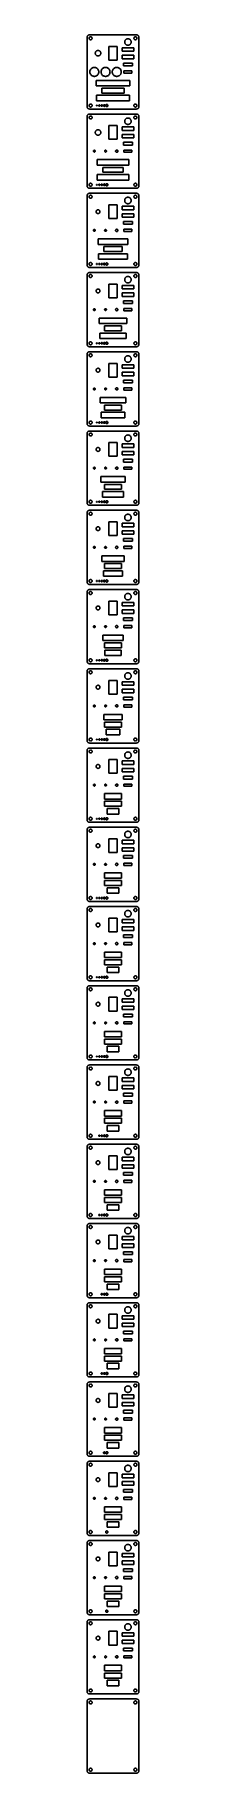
# Model space of a CAD drawing. Header units: metres. Extents: x -52 to 52, y -74 to 3413.
import ezdxf

# ---------------------------------------------------------------- set-up
doc = ezdxf.new("R2010")
doc.units = ezdxf.units.M

msp = doc.modelspace()

# ---------------------------------------------------------------- linework, layer by layer
for p, q in [((-51.9606, 3409.13), (-52, 3408.5)), ((-52, 3408.5), (-52, 3269.5)), ((-51.8429, 3409.74), (-51.9606, 3409.13)), ((-51.6489, 3410.34), (-51.8429, 3409.74)), ((-51.3815, 3410.91), (-51.6489, 3410.34)), ((-51.0451, 3411.44), (-51.3815, 3410.91)), ((-50.6448, 3411.92), (-51.0451, 3411.44)), ((-50.1871, 3412.35), (-50.6448, 3411.92)), ((-49.6791, 3412.72), (-50.1871, 3412.35)), ((-49.1289, 3413.02), (-49.6791, 3412.72)), ((-48.5451, 3413.26), (-49.1289, 3413.02)), ((-47.9369, 3413.41), (-48.5451, 3413.26)), ((-48, 3406.5), (-47.9763, 3406.88)), ((-47.9763, 3406.12), (-48, 3406.5)), ((-47.9763, 3406.88), (-47.9057, 3407.25)), ((-47.9057, 3405.75), (-47.9763, 3406.12)), ((-47.3139, 3413.49), (-47.9369, 3413.41)), ((-47.9057, 3407.25), (-47.7893, 3407.6)), ((-47.7893, 3405.4), (-47.9057, 3405.75)), ((-47.7893, 3407.6), (-47.6289, 3407.95)), ((-47.6289, 3405.05), (-47.7893, 3405.4)), ((-47.6289, 3407.95), (-47.427, 3408.26)), ((-47.427, 3404.74), (-47.6289, 3405.05)), ((-47.427, 3408.26), (-47.1869, 3408.55)), ((-47.1869, 3404.45), (-47.427, 3404.74)), ((47.3139, 3413.49), (-47.3139, 3413.49)), ((-47.1869, 3408.55), (-46.9123, 3408.81)), ((-46.9123, 3404.19), (-47.1869, 3404.45)), ((-46.9123, 3408.81), (-46.6075, 3409.03)), ((-46.6075, 3403.97), (-46.9123, 3404.19)), ((-46.6075, 3409.03), (-46.2773, 3409.21)), ((-46.2773, 3403.79), (-46.6075, 3403.97)), ((-46.2773, 3409.21), (-45.927, 3409.35)), ((-45.927, 3403.65), (-46.2773, 3403.79)), ((-45.927, 3409.35), (-45.5621, 3409.45)), ((-45.5621, 3403.55), (-45.927, 3403.65)), ((-45.5621, 3409.45), (-45.1884, 3409.49)), ((-45.1884, 3403.51), (-45.5621, 3403.55)), ((-45.1884, 3409.49), (-44.8116, 3409.49)), ((-44.8116, 3403.51), (-45.1884, 3403.51)), ((-44.8116, 3409.49), (-44.4379, 3409.45)), ((-44.4379, 3403.55), (-44.8116, 3403.51)), ((-44.4379, 3409.45), (-44.0729, 3409.35)), ((-44.0729, 3403.65), (-44.4379, 3403.55)), ((-44.0729, 3409.35), (-43.7227, 3409.21)), ((-43.7227, 3403.79), (-44.0729, 3403.65)), ((-43.7227, 3409.21), (-43.3925, 3409.03)), ((-43.3925, 3403.97), (-43.7227, 3403.79)), ((-43.3925, 3409.03), (-43.0877, 3408.81)), ((-43.0877, 3404.19), (-43.3925, 3403.97)), ((-43.0877, 3408.81), (-42.8131, 3408.55)), ((-42.8131, 3404.45), (-43.0877, 3404.19)), ((-42.8131, 3408.55), (-42.5729, 3408.26)), ((-42.5729, 3404.74), (-42.8131, 3404.45)), ((-42.5729, 3408.26), (-42.3711, 3407.95)), ((-42.3711, 3405.05), (-42.5729, 3404.74)), ((-42.3711, 3407.95), (-42.2107, 3407.6)), ((-42.2107, 3405.4), (-42.3711, 3405.05)), ((-42.2107, 3407.6), (-42.0942, 3407.25)), ((-42.0942, 3405.75), (-42.2107, 3405.4)), ((-42.0942, 3407.25), (-42.0237, 3406.88)), ((-42.0237, 3406.12), (-42.0942, 3405.75)), ((-42.0237, 3406.88), (-42, 3406.5)), ((-42, 3406.5), (-42.0237, 3406.12)), ((-8.5, 3362.75), (-8.5, 3390.25)), ((-8.5, 3390.25), (8.5, 3390.25)), ((8.5, 3390.25), (8.5, 3362.75)), ((18.5, 3380.5), (18.5, 3387.5)), ((18.5, 3387.5), (41.5, 3387.5)), ((23.5, 3399), (23.5513, 3399.81)), ((23.5513, 3398.19), (23.5, 3399)), ((23.5513, 3399.81), (23.7042, 3400.62)), ((23.7042, 3397.38), (23.5513, 3398.19)), ((23.7042, 3400.62), (23.9565, 3401.39)), ((23.9565, 3396.61), (23.7042, 3397.38)), ((23.9565, 3401.39), (24.304, 3402.13)), ((24.304, 3395.87), (23.9565, 3396.61)), ((24.304, 3402.13), (24.7414, 3402.82)), ((24.7414, 3395.18), (24.304, 3395.87)), ((24.7414, 3402.82), (25.2617, 3403.45)), ((25.2617, 3394.55), (24.7414, 3395.18)), ((25.2617, 3403.45), (25.8567, 3404.01)), ((25.8567, 3393.99), (25.2617, 3394.55)), ((25.8567, 3404.01), (26.5171, 3404.49)), ((26.5171, 3393.51), (25.8567, 3393.99)), ((26.5171, 3404.49), (27.2324, 3404.88)), ((27.2324, 3393.12), (26.5171, 3393.51)), ((27.2324, 3404.88), (27.9914, 3405.18)), ((27.9914, 3392.82), (27.2324, 3393.12)), ((27.9914, 3405.18), (28.782, 3405.38)), ((28.782, 3392.62), (27.9914, 3392.82)), ((28.782, 3405.38), (29.5919, 3405.49)), ((29.5919, 3392.51), (28.782, 3392.62)), ((29.5919, 3405.49), (30.4081, 3405.49)), ((30.4081, 3392.51), (29.5919, 3392.51)), ((30.4081, 3405.49), (31.218, 3405.38)), ((31.218, 3392.62), (30.4081, 3392.51)), ((31.218, 3405.38), (32.0086, 3405.18)), ((32.0086, 3392.82), (31.218, 3392.62)), ((32.0086, 3405.18), (32.7676, 3404.88)), ((32.7676, 3393.12), (32.0086, 3392.82)), ((32.7676, 3404.88), (33.4829, 3404.49)), ((33.4829, 3393.51), (32.7676, 3393.12)), ((33.4829, 3404.49), (34.1432, 3404.01)), ((34.1432, 3393.99), (33.4829, 3393.51)), ((34.1432, 3404.01), (34.7383, 3403.45)), ((34.7383, 3394.55), (34.1432, 3393.99)), ((34.7383, 3403.45), (35.2586, 3402.82)), ((35.2586, 3395.18), (34.7383, 3394.55)), ((35.2586, 3402.82), (35.696, 3402.13)), ((35.696, 3395.87), (35.2586, 3395.18)), ((35.696, 3402.13), (36.0435, 3401.39)), ((36.0435, 3396.61), (35.696, 3395.87)), ((36.0435, 3401.39), (36.2958, 3400.62)), ((36.2958, 3397.38), (36.0435, 3396.61)), ((36.2958, 3400.62), (36.4487, 3399.81)), ((36.4487, 3398.19), (36.2958, 3397.38)), ((36.4487, 3399.81), (36.5, 3399)), ((36.5, 3399), (36.4487, 3398.19)), ((41.5, 3387.5), (41.5, 3380.5)), ((42, 3406.5), (42.0237, 3406.88)), ((42.0237, 3406.12), (42, 3406.5)), ((42.0237, 3406.88), (42.0942, 3407.25)), ((42.0942, 3405.75), (42.0237, 3406.12)), ((42.0942, 3407.25), (42.2107, 3407.6)), ((42.2107, 3405.4), (42.0942, 3405.75)), ((42.2107, 3407.6), (42.3711, 3407.95)), ((42.3711, 3405.05), (42.2107, 3405.4)), ((42.3711, 3407.95), (42.5729, 3408.26)), ((42.5729, 3404.74), (42.3711, 3405.05)), ((42.5729, 3408.26), (42.8131, 3408.55)), ((42.8131, 3404.45), (42.5729, 3404.74)), ((42.8131, 3408.55), (43.0877, 3408.81)), ((43.0877, 3404.19), (42.8131, 3404.45)), ((43.0877, 3408.81), (43.3925, 3409.03)), ((43.3925, 3403.97), (43.0877, 3404.19)), ((43.3925, 3409.03), (43.7227, 3409.21)), ((43.7227, 3403.79), (43.3925, 3403.97)), ((43.7227, 3409.21), (44.0729, 3409.35)), ((44.0729, 3403.65), (43.7227, 3403.79)), ((44.0729, 3409.35), (44.4379, 3409.45)), ((44.4379, 3403.55), (44.0729, 3403.65)), ((44.4379, 3409.45), (44.8116, 3409.49)), ((44.8116, 3403.51), (44.4379, 3403.55)), ((44.8116, 3409.49), (45.1884, 3409.49)), ((45.1884, 3403.51), (44.8116, 3403.51)), ((45.1884, 3409.49), (45.5621, 3409.45)), ((45.5621, 3403.55), (45.1884, 3403.51)), ((45.5621, 3409.45), (45.927, 3409.35)), ((45.927, 3403.65), (45.5621, 3403.55)), ((45.927, 3409.35), (46.2773, 3409.21)), ((46.2773, 3403.79), (45.927, 3403.65)), ((46.2773, 3409.21), (46.6075, 3409.03)), ((46.6075, 3403.97), (46.2773, 3403.79)), ((46.6075, 3409.03), (46.9123, 3408.81)), ((46.9123, 3404.19), (46.6075, 3403.97)), ((46.9123, 3408.81), (47.1869, 3408.55)), ((47.1869, 3404.45), (46.9123, 3404.19)), ((47.1869, 3408.55), (47.427, 3408.26)), ((47.427, 3404.74), (47.1869, 3404.45)), ((47.9369, 3413.41), (47.3139, 3413.49)), ((47.427, 3408.26), (47.6289, 3407.95)), ((47.6289, 3405.05), (47.427, 3404.74)), ((47.6289, 3407.95), (47.7893, 3407.6)), ((47.7893, 3405.4), (47.6289, 3405.05)), ((47.7893, 3407.6), (47.9057, 3407.25)), ((47.9057, 3405.75), (47.7893, 3405.4)), ((47.9057, 3407.25), (47.9763, 3406.88)), ((47.9763, 3406.12), (47.9057, 3405.75)), ((48.5451, 3413.26), (47.9369, 3413.41)), ((47.9763, 3406.88), (48, 3406.5)), ((48, 3406.5), (47.9763, 3406.12)), ((49.1289, 3413.02), (48.5451, 3413.26)), ((49.6791, 3412.72), (49.1289, 3413.02)), ((50.1871, 3412.35), (49.6791, 3412.72)), ((50.6448, 3411.92), (50.1871, 3412.35)), ((51.0451, 3411.44), (50.6448, 3411.92)), ((51.3815, 3410.91), (51.0451, 3411.44)), ((51.6489, 3410.34), (51.3815, 3410.91)), ((51.8429, 3409.74), (51.6489, 3410.34)), ((51.9606, 3409.13), (51.8429, 3409.74)), ((52, 3408.5), (51.9606, 3409.13)), ((52, 3269.5), (52, 3408.5)), ((-35.5, 3376.5), (-35.4566, 3377.19)), ((-35.4566, 3375.81), (-35.5, 3376.5)), ((-35.4566, 3377.19), (-35.3272, 3377.87)), ((-35.3272, 3375.13), (-35.4566, 3375.81)), ((-35.3272, 3377.87), (-35.1138, 3378.52)), ((-35.1138, 3374.48), (-35.3272, 3375.13)), ((-35.1138, 3378.52), (-34.8197, 3379.15)), ((-34.8197, 3373.85), (-35.1138, 3374.48)), ((-34.8197, 3379.15), (-34.4496, 3379.73)), ((-34.4496, 3373.27), (-34.8197, 3373.85)), ((-34.4496, 3379.73), (-34.0093, 3380.26)), ((-34.0093, 3372.73), (-34.4496, 3373.27)), ((-34.0093, 3380.26), (-33.5058, 3380.74)), ((-33.5058, 3372.26), (-34.0093, 3372.73)), ((-33.5058, 3380.74), (-32.947, 3381.14)), ((-32.947, 3371.86), (-33.5058, 3372.26)), ((-32.947, 3381.14), (-32.3418, 3381.48)), ((-32.3418, 3371.52), (-32.947, 3371.86)), ((-32.3418, 3381.48), (-31.6996, 3381.73)), ((-31.6996, 3371.27), (-32.3418, 3371.52)), ((-31.6996, 3381.73), (-31.0306, 3381.9)), ((-31.0306, 3371.1), (-31.6996, 3371.27)), ((-31.0306, 3381.9), (-30.3453, 3381.99)), ((-30.3453, 3371.01), (-31.0306, 3371.1)), ((-30.3453, 3381.99), (-29.6546, 3381.99)), ((-29.6546, 3371.01), (-30.3453, 3371.01)), ((-29.6546, 3381.99), (-28.9694, 3381.9)), ((-28.9694, 3371.1), (-29.6546, 3371.01)), ((-28.9694, 3381.9), (-28.3004, 3381.73)), ((-28.3004, 3371.27), (-28.9694, 3371.1)), ((-28.3004, 3381.73), (-27.6582, 3381.48)), ((-27.6582, 3371.52), (-28.3004, 3371.27)), ((-27.6582, 3381.48), (-27.0529, 3381.14)), ((-27.0529, 3371.86), (-27.6582, 3371.52)), ((-27.0529, 3381.14), (-26.4942, 3380.74)), ((-26.4942, 3372.26), (-27.0529, 3371.86)), ((-26.4942, 3380.74), (-25.9907, 3380.26)), ((-25.9907, 3372.73), (-26.4942, 3372.26)), ((-25.9907, 3380.26), (-25.5504, 3379.73)), ((-25.5504, 3373.27), (-25.9907, 3372.73)), ((-25.5504, 3379.73), (-25.1803, 3379.15)), ((-25.1803, 3373.85), (-25.5504, 3373.27)), ((-25.1803, 3379.15), (-24.8862, 3378.52)), ((-24.8862, 3374.48), (-25.1803, 3373.85)), ((-24.8862, 3378.52), (-24.6728, 3377.87)), ((-24.6728, 3375.13), (-24.8862, 3374.48)), ((-24.6728, 3377.87), (-24.5434, 3377.19)), ((-24.5434, 3375.81), (-24.6728, 3375.13)), ((-24.5434, 3377.19), (-24.5, 3376.5)), ((-24.5, 3376.5), (-24.5434, 3375.81)), ((8.5, 3362.75), (-8.5, 3362.75)), ((41.5, 3380.5), (18.5, 3380.5)), ((18.5, 3365.5), (18.5, 3372.5)), ((18.5, 3372.5), (41.5, 3372.5)), ((41.5, 3365.5), (18.5, 3365.5)), ((21, 3351.25), (21, 3356.75)), ((21, 3356.75), (39, 3356.75)), ((39, 3351.25), (21, 3351.25)), ((39, 3356.75), (39, 3351.25)), ((41.5, 3372.5), (41.5, 3365.5)), ((-46.5, 3339), (-46.429, 3340.13)), ((-46.429, 3337.87), (-46.5, 3339)), ((-46.429, 3340.13), (-46.2172, 3341.24)), ((-46.2172, 3336.76), (-46.429, 3337.87)), ((-46.2172, 3341.24), (-45.868, 3342.31)), ((-45.868, 3335.69), (-46.2172, 3336.76)), ((-45.868, 3342.31), (-45.3867, 3343.34)), ((-45.3867, 3334.66), (-45.868, 3335.69)), ((-45.3867, 3343.34), (-44.7811, 3344.29)), ((-44.7811, 3333.71), (-45.3867, 3334.66)), ((-44.7811, 3344.29), (-44.0607, 3345.16)), ((-44.0607, 3332.84), (-44.7811, 3333.71)), ((-44.0607, 3345.16), (-43.2368, 3345.93)), ((-43.2368, 3332.07), (-44.0607, 3332.84)), ((-43.2368, 3345.93), (-42.3224, 3346.6)), ((-42.3224, 3331.4), (-43.2368, 3332.07)), ((-42.3224, 3346.6), (-41.332, 3347.14)), ((-41.332, 3330.86), (-42.3224, 3331.4)), ((-41.332, 3347.14), (-40.2811, 3347.56)), ((-40.2811, 3330.44), (-41.332, 3330.86)), ((-40.2811, 3347.56), (-39.1864, 3347.84)), ((-39.1864, 3330.16), (-40.2811, 3330.44)), ((-39.1864, 3347.84), (-38.0651, 3347.98)), ((-38.0651, 3330.02), (-39.1864, 3330.16)), ((-38.0651, 3347.98), (-36.9349, 3347.98)), ((-36.9349, 3330.02), (-38.0651, 3330.02)), ((-36.9349, 3347.98), (-35.8136, 3347.84)), ((-35.8136, 3330.16), (-36.9349, 3330.02)), ((-35.8136, 3347.84), (-34.7188, 3347.56)), ((-34.7188, 3330.44), (-35.8136, 3330.16)), ((-34.7188, 3347.56), (-33.668, 3347.14)), ((-33.668, 3330.86), (-34.7188, 3330.44)), ((-33.668, 3347.14), (-32.6776, 3346.6)), ((-32.6776, 3331.4), (-33.668, 3330.86)), ((-33.4889, 3311), (-33.4889, 3322)), ((-33.4889, 3322), (33.4889, 3322)), ((-32.6776, 3346.6), (-31.7632, 3345.93)), ((-31.7632, 3332.07), (-32.6776, 3331.4)), ((-31.7632, 3345.93), (-30.9393, 3345.16)), ((-30.9393, 3332.84), (-31.7632, 3332.07)), ((-30.9393, 3345.16), (-30.2188, 3344.29)), ((-30.2188, 3333.71), (-30.9393, 3332.84)), ((-30.2188, 3344.29), (-29.6132, 3343.34)), ((-29.6132, 3334.66), (-30.2188, 3333.71)), ((-29.6132, 3343.34), (-29.132, 3342.31)), ((-29.132, 3335.69), (-29.6132, 3334.66)), ((-29.132, 3342.31), (-28.7827, 3341.24)), ((-28.7827, 3336.76), (-29.132, 3335.69)), ((-28.7827, 3341.24), (-28.571, 3340.13)), ((-28.571, 3337.87), (-28.7827, 3336.76)), ((-28.571, 3340.13), (-28.5, 3339)), ((-28.5, 3339), (-28.571, 3337.87)), ((-24, 3339), (-23.929, 3340.13)), ((-23.929, 3337.87), (-24, 3339)), ((-23.929, 3340.13), (-23.7172, 3341.24)), ((-23.7172, 3336.76), (-23.929, 3337.87)), ((-23.7172, 3341.24), (-23.368, 3342.31)), ((-23.368, 3335.69), (-23.7172, 3336.76)), ((-23.368, 3342.31), (-22.8867, 3343.34)), ((-22.8867, 3334.66), (-23.368, 3335.69)), ((-22.8867, 3343.34), (-22.2811, 3344.29)), ((-22.2811, 3333.71), (-22.8867, 3334.66)), ((-22.2811, 3344.29), (-21.5607, 3345.16)), ((-21.5607, 3332.84), (-22.2811, 3333.71)), ((-21.5607, 3345.16), (-20.7368, 3345.93)), ((-20.7368, 3332.07), (-21.5607, 3332.84)), ((-20.7368, 3345.93), (-19.8224, 3346.6)), ((-19.8224, 3331.4), (-20.7368, 3332.07)), ((-19.8224, 3346.6), (-18.832, 3347.14)), ((-18.832, 3330.86), (-19.8224, 3331.4)), ((-18.832, 3347.14), (-17.7811, 3347.56)), ((-17.7811, 3330.44), (-18.832, 3330.86)), ((-17.7811, 3347.56), (-16.6864, 3347.84)), ((-16.6864, 3330.16), (-17.7811, 3330.44)), ((-16.6864, 3347.84), (-15.5651, 3347.98)), ((-15.5651, 3330.02), (-16.6864, 3330.16)), ((-15.5651, 3347.98), (-14.4349, 3347.98)), ((-14.4349, 3330.02), (-15.5651, 3330.02)), ((-14.4349, 3347.98), (-13.3136, 3347.84)), ((-13.3136, 3330.16), (-14.4349, 3330.02)), ((-13.3136, 3347.84), (-12.2188, 3347.56)), ((-12.2188, 3330.44), (-13.3136, 3330.16)), ((-12.2188, 3347.56), (-11.168, 3347.14)), ((-11.168, 3330.86), (-12.2188, 3330.44)), ((-11.168, 3347.14), (-10.1776, 3346.6)), ((-10.1776, 3331.4), (-11.168, 3330.86)), ((-10.1776, 3346.6), (-9.26318, 3345.93)), ((-9.26318, 3332.07), (-10.1776, 3331.4)), ((-9.26318, 3345.93), (-8.43927, 3345.16)), ((-8.43927, 3332.84), (-9.26318, 3332.07)), ((-8.43927, 3345.16), (-7.71884, 3344.29)), ((-7.71884, 3333.71), (-8.43927, 3332.84)), ((-7.71884, 3344.29), (-7.11324, 3343.34)), ((-7.11324, 3334.66), (-7.71884, 3333.71)), ((-7.11324, 3343.34), (-6.632, 3342.31)), ((-6.632, 3335.69), (-7.11324, 3334.66)), ((-6.632, 3342.31), (-6.28275, 3341.24)), ((-6.28275, 3336.76), (-6.632, 3335.69)), ((-6.28275, 3341.24), (-6.07095, 3340.13)), ((-6.07095, 3337.87), (-6.28275, 3336.76)), ((-6.07095, 3340.13), (-6, 3339)), ((-6, 3339), (-6.07095, 3337.87)), ((-1.5, 3339), (-1.42903, 3340.13)), ((-1.42903, 3337.87), (-1.5, 3339)), ((-1.42903, 3340.13), (-1.21724, 3341.24)), ((-1.21724, 3336.76), (-1.42903, 3337.87)), ((-1.21724, 3341.24), (-0.86798, 3342.31)), ((-0.86798, 3335.69), (-1.21724, 3336.76)), ((-0.86798, 3342.31), (-0.38675, 3343.34)), ((-0.38675, 3334.66), (-0.86798, 3335.69)), ((-0.38675, 3343.34), (0.21884, 3344.29)), ((0.21884, 3333.71), (-0.38675, 3334.66)), ((0.21884, 3344.29), (0.93927, 3345.16)), ((0.93927, 3332.84), (0.21884, 3333.71)), ((0.93927, 3345.16), (1.76318, 3345.93)), ((1.76318, 3332.07), (0.93927, 3332.84)), ((1.76318, 3345.93), (2.67755, 3346.6)), ((2.67755, 3331.4), (1.76318, 3332.07)), ((2.67755, 3346.6), (3.66798, 3347.14)), ((3.66798, 3330.86), (2.67755, 3331.4)), ((3.66798, 3347.14), (4.71884, 3347.56)), ((4.71884, 3330.44), (3.66798, 3330.86)), ((4.71884, 3347.56), (5.81357, 3347.84)), ((5.81357, 3330.16), (4.71884, 3330.44)), ((5.81357, 3347.84), (6.93488, 3347.98)), ((6.93488, 3330.02), (5.81357, 3330.16)), ((6.93488, 3347.98), (8.06511, 3347.98)), ((8.06511, 3330.02), (6.93488, 3330.02)), ((8.06511, 3347.98), (9.18642, 3347.84)), ((9.18642, 3330.16), (8.06511, 3330.02)), ((9.18642, 3347.84), (10.2811, 3347.56)), ((10.2811, 3330.44), (9.18642, 3330.16)), ((10.2811, 3347.56), (11.332, 3347.14)), ((11.332, 3330.86), (10.2811, 3330.44)), ((11.332, 3347.14), (12.3224, 3346.6)), ((12.3224, 3331.4), (11.332, 3330.86)), ((12.3224, 3346.6), (13.2368, 3345.93)), ((13.2368, 3332.07), (12.3224, 3331.4)), ((13.2368, 3345.93), (14.0607, 3345.16)), ((14.0607, 3332.84), (13.2368, 3332.07)), ((14.0607, 3345.16), (14.7811, 3344.29)), ((14.7811, 3333.71), (14.0607, 3332.84)), ((14.7811, 3344.29), (15.3867, 3343.34)), ((15.3867, 3334.66), (14.7811, 3333.71)), ((15.3867, 3343.34), (15.868, 3342.31)), ((15.868, 3335.69), (15.3867, 3334.66)), ((15.868, 3342.31), (16.2172, 3341.24)), ((16.2172, 3336.76), (15.868, 3335.69)), ((16.2172, 3341.24), (16.429, 3340.13)), ((16.429, 3337.87), (16.2172, 3336.76)), ((16.429, 3340.13), (16.5, 3339)), ((16.5, 3339), (16.429, 3337.87)), ((22, 3336.75), (22, 3341.25)), ((22, 3341.25), (38, 3341.25)), ((38, 3336.75), (22, 3336.75)), ((33.4889, 3322), (33.4889, 3311)), ((38, 3341.25), (38, 3336.75)), ((33.4889, 3311), (-33.4889, 3311)), ((-33.27, 3281), (-33.27, 3292)), ((-33.27, 3292), (33.27, 3292)), ((33.27, 3281), (-33.27, 3281)), ((-22.5769, 3296.5), (-22.5769, 3306.5)), ((-22.5769, 3306.5), (22.5769, 3306.5)), ((22.5769, 3296.5), (-22.5769, 3296.5)), ((22.5769, 3306.5), (22.5769, 3296.5)), ((33.27, 3292), (33.27, 3281)), ((-52, 3269.5), (-51.9606, 3268.87)), ((-51.9606, 3250.13), (-52, 3249.5)), ((-52, 3249.5), (-52, 3110.5)), ((-51.9606, 3268.87), (-51.8429, 3268.26)), ((-51.8429, 3250.74), (-51.9606, 3250.13)), ((-51.8429, 3268.26), (-51.6489, 3267.66)), ((-51.6489, 3251.34), (-51.8429, 3250.74)), ((-51.6489, 3267.66), (-51.3815, 3267.09)), ((-51.3815, 3251.91), (-51.6489, 3251.34)), ((-51.3815, 3267.09), (-51.0451, 3266.56)), ((-51.0451, 3252.44), (-51.3815, 3251.91)), ((-51.0451, 3266.56), (-50.6448, 3266.08)), ((-50.6448, 3252.92), (-51.0451, 3252.44)), ((-50.6448, 3266.08), (-50.1871, 3265.65)), ((-50.1871, 3253.35), (-50.6448, 3252.92)), ((-50.1871, 3265.65), (-49.6791, 3265.28)), ((-49.6791, 3253.72), (-50.1871, 3253.35)), ((-49.6791, 3265.28), (-49.1289, 3264.98)), ((-49.1289, 3254.02), (-49.6791, 3253.72)), ((-49.1289, 3264.98), (-48.5451, 3264.74)), ((-48.5451, 3254.26), (-49.1289, 3254.02)), ((-48.5451, 3264.74), (-47.9369, 3264.59)), ((-47.9369, 3254.41), (-48.5451, 3254.26)), ((-48, 3271.5), (-47.9763, 3271.88)), ((-47.9763, 3271.12), (-48, 3271.5)), ((-48, 3247.5), (-47.9763, 3247.88)), ((-47.9763, 3247.12), (-48, 3247.5)), ((-47.9763, 3271.88), (-47.9057, 3272.25)), ((-47.9057, 3270.75), (-47.9763, 3271.12)), ((-47.9763, 3247.88), (-47.9057, 3248.25)), ((-47.9057, 3246.75), (-47.9763, 3247.12)), ((-47.9369, 3264.59), (-47.3139, 3264.51)), ((-47.3139, 3254.49), (-47.9369, 3254.41)), ((-47.9057, 3272.25), (-47.7893, 3272.6)), ((-47.7893, 3270.4), (-47.9057, 3270.75)), ((-47.9057, 3248.25), (-47.7893, 3248.6)), ((-47.7893, 3246.4), (-47.9057, 3246.75)), ((-47.7893, 3272.6), (-47.6289, 3272.95)), ((-47.6289, 3270.05), (-47.7893, 3270.4)), ((-47.7893, 3248.6), (-47.6289, 3248.95)), ((-47.6289, 3246.05), (-47.7893, 3246.4)), ((-47.6289, 3272.95), (-47.427, 3273.26)), ((-47.427, 3269.74), (-47.6289, 3270.05)), ((-47.6289, 3248.95), (-47.427, 3249.26)), ((-47.427, 3245.74), (-47.6289, 3246.05)), ((-47.427, 3273.26), (-47.1869, 3273.55)), ((-47.1869, 3269.45), (-47.427, 3269.74)), ((-47.427, 3249.26), (-47.1869, 3249.55)), ((-47.1869, 3245.45), (-47.427, 3245.74)), ((-47.3139, 3264.51), (47.3139, 3264.51)), ((47.3139, 3254.49), (-47.3139, 3254.49)), ((-47.1869, 3273.55), (-46.9123, 3273.81)), ((-46.9123, 3269.19), (-47.1869, 3269.45)), ((-47.1869, 3249.55), (-46.9123, 3249.81)), ((-46.9123, 3245.19), (-47.1869, 3245.45)), ((-46.9123, 3273.81), (-46.6075, 3274.03)), ((-46.6075, 3268.97), (-46.9123, 3269.19)), ((-46.9123, 3249.81), (-46.6075, 3250.03)), ((-46.6075, 3244.97), (-46.9123, 3245.19)), ((-46.6075, 3274.03), (-46.2773, 3274.21)), ((-46.2773, 3268.79), (-46.6075, 3268.97)), ((-46.6075, 3250.03), (-46.2773, 3250.21)), ((-46.2773, 3244.79), (-46.6075, 3244.97)), ((-46.2773, 3274.21), (-45.927, 3274.35)), ((-45.927, 3268.65), (-46.2773, 3268.79)), ((-46.2773, 3250.21), (-45.927, 3250.35)), ((-45.927, 3244.65), (-46.2773, 3244.79)), ((-45.927, 3274.35), (-45.5621, 3274.45)), ((-45.5621, 3268.55), (-45.927, 3268.65)), ((-45.927, 3250.35), (-45.5621, 3250.45)), ((-45.5621, 3244.55), (-45.927, 3244.65)), ((-45.5621, 3274.45), (-45.1884, 3274.49)), ((-45.1884, 3268.51), (-45.5621, 3268.55)), ((-45.5621, 3250.45), (-45.1884, 3250.49)), ((-45.1884, 3244.51), (-45.5621, 3244.55)), ((-45.1884, 3274.49), (-44.8116, 3274.49)), ((-44.8116, 3268.51), (-45.1884, 3268.51)), ((-45.1884, 3250.49), (-44.8116, 3250.49)), ((-44.8116, 3244.51), (-45.1884, 3244.51)), ((-44.8116, 3274.49), (-44.4379, 3274.45)), ((-44.4379, 3268.55), (-44.8116, 3268.51)), ((-44.8116, 3250.49), (-44.4379, 3250.45)), ((-44.4379, 3244.55), (-44.8116, 3244.51)), ((-44.4379, 3274.45), (-44.0729, 3274.35)), ((-44.0729, 3268.65), (-44.4379, 3268.55)), ((-44.4379, 3250.45), (-44.0729, 3250.35)), ((-44.0729, 3244.65), (-44.4379, 3244.55)), ((-44.0729, 3274.35), (-43.7227, 3274.21)), ((-43.7227, 3268.79), (-44.0729, 3268.65)), ((-44.0729, 3250.35), (-43.7227, 3250.21)), ((-43.7227, 3244.79), (-44.0729, 3244.65)), ((-43.7227, 3274.21), (-43.3925, 3274.03)), ((-43.3925, 3268.97), (-43.7227, 3268.79)), ((-43.7227, 3250.21), (-43.3925, 3250.03)), ((-43.3925, 3244.97), (-43.7227, 3244.79)), ((-43.3925, 3274.03), (-43.0877, 3273.81)), ((-43.0877, 3269.19), (-43.3925, 3268.97)), ((-43.3925, 3250.03), (-43.0877, 3249.81)), ((-43.0877, 3245.19), (-43.3925, 3244.97)), ((-43.0877, 3273.81), (-42.8131, 3273.55)), ((-42.8131, 3269.45), (-43.0877, 3269.19)), ((-43.0877, 3249.81), (-42.8131, 3249.55)), ((-42.8131, 3245.45), (-43.0877, 3245.19)), ((-42.8131, 3273.55), (-42.5729, 3273.26)), ((-42.5729, 3269.74), (-42.8131, 3269.45)), ((-42.8131, 3249.55), (-42.5729, 3249.26)), ((-42.5729, 3245.74), (-42.8131, 3245.45)), ((-42.5729, 3273.26), (-42.3711, 3272.95)), ((-42.3711, 3270.05), (-42.5729, 3269.74)), ((-42.5729, 3249.26), (-42.3711, 3248.95)), ((-42.3711, 3246.05), (-42.5729, 3245.74)), ((-42.3711, 3272.95), (-42.2107, 3272.6)), ((-42.2107, 3270.4), (-42.3711, 3270.05)), ((-42.3711, 3248.95), (-42.2107, 3248.6)), ((-42.2107, 3246.4), (-42.3711, 3246.05)), ((-42.2107, 3272.6), (-42.0942, 3272.25)), ((-42.0942, 3270.75), (-42.2107, 3270.4)), ((-42.2107, 3248.6), (-42.0942, 3248.25)), ((-42.0942, 3246.75), (-42.2107, 3246.4)), ((-42.0942, 3272.25), (-42.0237, 3271.88)), ((-42.0237, 3271.12), (-42.0942, 3270.75)), ((-42.0942, 3248.25), (-42.0237, 3247.88)), ((-42.0237, 3247.12), (-42.0942, 3246.75)), ((-42.0237, 3271.88), (-42, 3271.5)), ((-42, 3271.5), (-42.0237, 3271.12)), ((-42.0237, 3247.88), (-42, 3247.5)), ((-42, 3247.5), (-42.0237, 3247.12)), ((-33.375, 3271.5), (-33.3681, 3271.61)), ((-33.3681, 3271.39), (-33.375, 3271.5)), ((-33.3681, 3271.61), (-33.3475, 3271.72)), ((-33.3475, 3271.28), (-33.3681, 3271.39)), ((-33.3475, 3271.72), (-33.3136, 3271.82)), ((-33.3136, 3271.18), (-33.3475, 3271.28)), ((-33.3136, 3271.82), (-33.2668, 3271.92)), ((-33.2668, 3271.08), (-33.3136, 3271.18)), ((-33.2668, 3271.92), (-33.2079, 3272.01)), ((-33.2079, 3270.99), (-33.2668, 3271.08)), ((-33.2079, 3272.01), (-33.1378, 3272.1)), ((-33.1378, 3270.9), (-33.2079, 3270.99)), ((-33.1378, 3272.1), (-33.0577, 3272.17)), ((-33.0577, 3270.83), (-33.1378, 3270.9)), ((-33.0577, 3272.17), (-32.9688, 3272.24)), ((-32.9688, 3270.76), (-33.0577, 3270.83)), ((-32.9688, 3272.24), (-32.8726, 3272.29)), ((-32.8726, 3270.71), (-32.9688, 3270.76)), ((-32.8726, 3272.29), (-32.7704, 3272.33)), ((-32.7704, 3270.67), (-32.8726, 3270.71)), ((-32.7704, 3272.33), (-32.664, 3272.36)), ((-32.664, 3270.64), (-32.7704, 3270.67)), ((-32.664, 3272.36), (-32.5549, 3272.37)), ((-32.5549, 3270.63), (-32.664, 3270.64)), ((-32.5549, 3272.37), (-32.4451, 3272.37)), ((-32.4451, 3270.63), (-32.5549, 3270.63)), ((-32.4451, 3272.37), (-32.336, 3272.36)), ((-32.336, 3270.64), (-32.4451, 3270.63)), ((-32.336, 3272.36), (-32.2296, 3272.33)), ((-32.2296, 3270.67), (-32.336, 3270.64)), ((-32.2296, 3272.33), (-32.1274, 3272.29)), ((-32.1274, 3270.71), (-32.2296, 3270.67)), ((-32.1274, 3272.29), (-32.0311, 3272.24)), ((-32.0311, 3270.76), (-32.1274, 3270.71)), ((-32.0311, 3272.24), (-31.9422, 3272.17)), ((-31.9422, 3270.83), (-32.0311, 3270.76)), ((-31.9422, 3272.17), (-31.8622, 3272.1)), ((-31.8622, 3270.9), (-31.9422, 3270.83)), ((-31.8622, 3272.1), (-31.7921, 3272.01)), ((-31.7921, 3270.99), (-31.8622, 3270.9)), ((-31.7921, 3272.01), (-31.7332, 3271.92)), ((-31.7332, 3271.08), (-31.7921, 3270.99)), ((-31.7332, 3271.92), (-31.6864, 3271.82)), ((-31.6864, 3271.18), (-31.7332, 3271.08)), ((-31.6864, 3271.82), (-31.6525, 3271.72)), ((-31.6525, 3271.28), (-31.6864, 3271.18)), ((-31.6525, 3271.72), (-31.6319, 3271.61)), ((-31.6319, 3271.39), (-31.6525, 3271.28)), ((-31.6319, 3271.61), (-31.625, 3271.5)), ((-31.625, 3271.5), (-31.6319, 3271.39)), ((-28.625, 3271.5), (-28.6161, 3271.64)), ((-28.6161, 3271.36), (-28.625, 3271.5)), ((-28.6161, 3271.64), (-28.5896, 3271.78)), ((-28.5896, 3271.22), (-28.6161, 3271.36)), ((-28.5896, 3271.78), (-28.546, 3271.91)), ((-28.546, 3271.09), (-28.5896, 3271.22)), ((-28.546, 3271.91), (-28.4858, 3272.04)), ((-28.4858, 3270.96), (-28.546, 3271.09)), ((-28.4858, 3272.04), (-28.4101, 3272.16)), ((-28.4101, 3270.84), (-28.4858, 3270.96)), ((-28.4101, 3272.16), (-28.3201, 3272.27)), ((-28.3201, 3270.73), (-28.4101, 3270.84)), ((-28.3201, 3272.27), (-28.2171, 3272.37)), ((-28.2171, 3270.63), (-28.3201, 3270.73)), ((-28.2171, 3272.37), (-28.1028, 3272.45)), ((-28.1028, 3270.55), (-28.2171, 3270.63)), ((-28.1028, 3272.45), (-27.979, 3272.52)), ((-27.979, 3270.48), (-28.1028, 3270.55)), ((-27.979, 3272.52), (-27.8476, 3272.57)), ((-27.8476, 3270.43), (-27.979, 3270.48)), ((-27.8476, 3272.57), (-27.7108, 3272.61)), ((-27.7108, 3270.39), (-27.8476, 3270.43)), ((-27.7108, 3272.61), (-27.5706, 3272.62)), ((-27.5706, 3270.38), (-27.7108, 3270.39)), ((-27.5706, 3272.62), (-27.4294, 3272.62)), ((-27.4294, 3270.38), (-27.5706, 3270.38)), ((-27.4294, 3272.62), (-27.2892, 3272.61)), ((-27.2892, 3270.39), (-27.4294, 3270.38)), ((-27.2892, 3272.61), (-27.1523, 3272.57)), ((-27.1523, 3270.43), (-27.2892, 3270.39)), ((-27.1523, 3272.57), (-27.021, 3272.52)), ((-27.021, 3270.48), (-27.1523, 3270.43)), ((-27.021, 3272.52), (-26.8972, 3272.45)), ((-26.8972, 3270.55), (-27.021, 3270.48)), ((-26.8972, 3272.45), (-26.7829, 3272.37)), ((-26.7829, 3270.63), (-26.8972, 3270.55)), ((-26.7829, 3272.37), (-26.6799, 3272.27)), ((-26.6799, 3270.73), (-26.7829, 3270.63)), ((-26.6799, 3272.27), (-26.5898, 3272.16)), ((-26.5898, 3270.84), (-26.6799, 3270.73)), ((-26.5898, 3272.16), (-26.5141, 3272.04)), ((-26.5141, 3270.96), (-26.5898, 3270.84)), ((-26.5141, 3272.04), (-26.454, 3271.91)), ((-26.454, 3271.09), (-26.5141, 3270.96)), ((-26.454, 3271.91), (-26.4103, 3271.78)), ((-26.4103, 3271.22), (-26.454, 3271.09)), ((-26.4103, 3271.78), (-26.3839, 3271.64)), ((-26.3839, 3271.36), (-26.4103, 3271.22)), ((-26.3839, 3271.64), (-26.375, 3271.5)), ((-26.375, 3271.5), (-26.3839, 3271.36)), ((-23.875, 3271.5), (-23.8642, 3271.67)), ((-23.8642, 3271.33), (-23.875, 3271.5)), ((-23.8642, 3271.67), (-23.8318, 3271.84)), ((-23.8318, 3271.16), (-23.8642, 3271.33)), ((-23.8318, 3271.84), (-23.7784, 3272.01)), ((-23.7784, 3270.99), (-23.8318, 3271.16)), ((-23.7784, 3272.01), (-23.7049, 3272.16)), ((-23.7049, 3270.84), (-23.7784, 3270.99)), ((-23.7049, 3272.16), (-23.6124, 3272.31)), ((-23.6124, 3270.69), (-23.7049, 3270.84)), ((-23.6124, 3272.31), (-23.5023, 3272.44)), ((-23.5023, 3270.56), (-23.6124, 3270.69)), ((-23.5023, 3272.44), (-23.3764, 3272.56)), ((-23.3764, 3270.44), (-23.5023, 3270.56)), ((-23.3764, 3272.56), (-23.2368, 3272.66)), ((-23.2368, 3270.34), (-23.3764, 3270.44)), ((-23.2368, 3272.66), (-23.0854, 3272.74)), ((-23.0854, 3270.26), (-23.2368, 3270.34)), ((-23.0854, 3272.74), (-22.9249, 3272.81)), ((-22.9249, 3270.19), (-23.0854, 3270.26)), ((-22.9249, 3272.81), (-22.7576, 3272.85)), ((-22.7576, 3270.15), (-22.9249, 3270.19)), ((-22.7576, 3272.85), (-22.5863, 3272.87)), ((-22.5863, 3270.13), (-22.7576, 3270.15)), ((-22.5863, 3272.87), (-22.4137, 3272.87)), ((-22.4137, 3270.13), (-22.5863, 3270.13)), ((-22.4137, 3272.87), (-22.2423, 3272.85)), ((-22.2423, 3270.15), (-22.4137, 3270.13)), ((-22.2423, 3272.85), (-22.0751, 3272.81)), ((-22.0751, 3270.19), (-22.2423, 3270.15)), ((-22.0751, 3272.81), (-21.9146, 3272.74)), ((-21.9146, 3270.26), (-22.0751, 3270.19)), ((-21.9146, 3272.74), (-21.7632, 3272.66)), ((-21.7632, 3270.34), (-21.9146, 3270.26)), ((-21.7632, 3272.66), (-21.6235, 3272.56)), ((-21.6235, 3270.44), (-21.7632, 3270.34)), ((-21.6235, 3272.56), (-21.4977, 3272.44)), ((-21.4977, 3270.56), (-21.6235, 3270.44)), ((-21.4977, 3272.44), (-21.3876, 3272.31)), ((-21.3876, 3270.69), (-21.4977, 3270.56)), ((-21.3876, 3272.31), (-21.2951, 3272.16)), ((-21.2951, 3270.84), (-21.3876, 3270.69)), ((-21.2951, 3272.16), (-21.2216, 3272.01)), ((-21.2216, 3270.99), (-21.2951, 3270.84)), ((-21.2216, 3272.01), (-21.1682, 3271.84)), ((-21.1682, 3271.16), (-21.2216, 3270.99)), ((-21.1682, 3271.84), (-21.1358, 3271.67)), ((-21.1358, 3271.33), (-21.1682, 3271.16)), ((-21.1358, 3271.67), (-21.125, 3271.5)), ((-21.125, 3271.5), (-21.1358, 3271.33)), ((-19.125, 3271.5), (-19.1122, 3271.7)), ((-19.1122, 3271.3), (-19.125, 3271.5)), ((-19.1122, 3271.7), (-19.0739, 3271.9)), ((-19.0739, 3271.1), (-19.1122, 3271.3)), ((-19.0739, 3271.9), (-19.0109, 3272.1)), ((-19.0109, 3270.9), (-19.0739, 3271.1)), ((-19.0109, 3272.1), (-18.924, 3272.28)), ((-18.924, 3270.72), (-19.0109, 3270.9)), ((-18.924, 3272.28), (-18.8147, 3272.46)), ((-18.8147, 3270.54), (-18.924, 3270.72)), ((-18.8147, 3272.46), (-18.6846, 3272.61)), ((-18.6846, 3270.39), (-18.8147, 3270.54)), ((-18.6846, 3272.61), (-18.5358, 3272.75)), ((-18.5358, 3270.25), (-18.6846, 3270.39)), ((-18.5358, 3272.75), (-18.3707, 3272.87)), ((-18.3707, 3270.13), (-18.5358, 3270.25)), ((-18.3707, 3272.87), (-18.1919, 3272.97)), ((-18.1919, 3270.03), (-18.3707, 3270.13)), ((-18.1919, 3272.97), (-18.0022, 3273.05)), ((-18.0022, 3269.95), (-18.1919, 3270.03)), ((-18.0022, 3273.05), (-17.8045, 3273.1)), ((-17.8045, 3269.9), (-18.0022, 3269.95)), ((-17.8045, 3273.1), (-17.602, 3273.12)), ((-17.602, 3269.88), (-17.8045, 3269.9)), ((-17.602, 3273.12), (-17.398, 3273.12)), ((-17.398, 3269.88), (-17.602, 3269.88)), ((-17.398, 3273.12), (-17.1955, 3273.1)), ((-17.1955, 3269.9), (-17.398, 3269.88)), ((-17.1955, 3273.1), (-16.9978, 3273.05)), ((-16.9978, 3269.95), (-17.1955, 3269.9)), ((-16.9978, 3273.05), (-16.8081, 3272.97)), ((-16.8081, 3270.03), (-16.9978, 3269.95)), ((-16.8081, 3272.97), (-16.6293, 3272.87)), ((-16.6293, 3270.13), (-16.8081, 3270.03)), ((-16.6293, 3272.87), (-16.4642, 3272.75)), ((-16.4642, 3270.25), (-16.6293, 3270.13)), ((-16.4642, 3272.75), (-16.3154, 3272.61)), ((-16.3154, 3270.39), (-16.4642, 3270.25)), ((-16.3154, 3272.61), (-16.1853, 3272.46)), ((-16.1853, 3270.54), (-16.3154, 3270.39)), ((-16.1853, 3272.46), (-16.076, 3272.28)), ((-16.076, 3270.72), (-16.1853, 3270.54)), ((-16.076, 3272.28), (-15.9891, 3272.1)), ((-15.9891, 3270.9), (-16.076, 3270.72)), ((-15.9891, 3272.1), (-15.926, 3271.9)), ((-15.926, 3271.1), (-15.9891, 3270.9)), ((-15.926, 3271.9), (-15.8878, 3271.7)), ((-15.8878, 3271.3), (-15.926, 3271.1)), ((-15.8878, 3271.7), (-15.875, 3271.5)), ((-15.875, 3271.5), (-15.8878, 3271.3)), ((-14.625, 3271.5), (-14.6082, 3271.77)), ((-14.6082, 3271.23), (-14.625, 3271.5)), ((-14.6082, 3271.77), (-14.5582, 3272.03)), ((-14.5582, 3270.97), (-14.6082, 3271.23)), ((-14.5582, 3272.03), (-14.4758, 3272.28)), ((-14.4758, 3270.72), (-14.5582, 3270.97)), ((-14.4758, 3272.28), (-14.3621, 3272.52)), ((-14.3621, 3270.48), (-14.4758, 3270.72)), ((-14.3621, 3272.52), (-14.2191, 3272.75)), ((-14.2191, 3270.25), (-14.3621, 3270.48)), ((-14.2191, 3272.75), (-14.0491, 3272.95)), ((-14.0491, 3270.05), (-14.2191, 3270.25)), ((-14.0491, 3272.95), (-13.8545, 3273.14)), ((-13.8545, 3269.86), (-14.0491, 3270.05)), ((-13.8545, 3273.14), (-13.6386, 3273.29)), ((-13.6386, 3269.71), (-13.8545, 3269.86)), ((-13.6386, 3273.29), (-13.4048, 3273.42)), ((-13.4048, 3269.58), (-13.6386, 3269.71)), ((-13.4048, 3273.42), (-13.1566, 3273.52)), ((-13.1566, 3269.48), (-13.4048, 3269.58)), ((-13.1566, 3273.52), (-12.8982, 3273.59)), ((-12.8982, 3269.41), (-13.1566, 3269.48)), ((-12.8982, 3273.59), (-12.6334, 3273.62)), ((-12.6334, 3269.38), (-12.8982, 3269.41)), ((-12.6334, 3273.62), (-12.3666, 3273.62)), ((-12.3666, 3269.38), (-12.6334, 3269.38)), ((-12.3666, 3273.62), (-12.1018, 3273.59)), ((-12.1018, 3269.41), (-12.3666, 3269.38)), ((-12.1018, 3273.59), (-11.8433, 3273.52)), ((-11.8433, 3269.48), (-12.1018, 3269.41)), ((-11.8433, 3273.52), (-11.5952, 3273.42)), ((-11.5952, 3269.58), (-11.8433, 3269.48)), ((-11.5952, 3273.42), (-11.3614, 3273.29)), ((-11.3614, 3269.71), (-11.5952, 3269.58)), ((-11.3614, 3273.29), (-11.1455, 3273.14)), ((-11.1455, 3269.86), (-11.3614, 3269.71)), ((-11.1455, 3273.14), (-10.9509, 3272.95)), ((-10.9509, 3270.05), (-11.1455, 3269.86)), ((-10.9509, 3272.95), (-10.7808, 3272.75)), ((-10.7808, 3270.25), (-10.9509, 3270.05)), ((-10.7808, 3272.75), (-10.6378, 3272.52)), ((-10.6378, 3270.48), (-10.7808, 3270.25)), ((-10.6378, 3272.52), (-10.5242, 3272.28)), ((-10.5242, 3270.72), (-10.6378, 3270.48)), ((-10.5242, 3272.28), (-10.4418, 3272.03)), ((-10.4418, 3270.97), (-10.5242, 3270.72)), ((-10.4418, 3272.03), (-10.3918, 3271.77)), ((-10.3918, 3271.23), (-10.4418, 3270.97)), ((-10.3918, 3271.77), (-10.375, 3271.5)), ((-10.375, 3271.5), (-10.3918, 3271.23)), ((24.7414, 3243.82), (25.2617, 3244.45)), ((25.2617, 3244.45), (25.8567, 3245.01)), ((25.8567, 3245.01), (26.5171, 3245.49)), ((26.5171, 3245.49), (27.2324, 3245.88)), ((27.2324, 3245.88), (27.9914, 3246.18)), ((27.9914, 3246.18), (28.782, 3246.38)), ((28.782, 3246.38), (29.5919, 3246.49)), ((29.5919, 3246.49), (30.4081, 3246.49)), ((30.4081, 3246.49), (31.218, 3246.38)), ((31.218, 3246.38), (32.0086, 3246.18)), ((32.0086, 3246.18), (32.7676, 3245.88)), ((32.7676, 3245.88), (33.4829, 3245.49)), ((33.4829, 3245.49), (34.1432, 3245.01)), ((34.1432, 3245.01), (34.7383, 3244.45)), ((34.7383, 3244.45), (35.2586, 3243.82)), ((42, 3271.5), (42.0237, 3271.88)), ((42.0237, 3271.12), (42, 3271.5)), ((42, 3247.5), (42.0237, 3247.88)), ((42.0237, 3247.12), (42, 3247.5)), ((42.0237, 3271.88), (42.0942, 3272.25)), ((42.0942, 3270.75), (42.0237, 3271.12)), ((42.0237, 3247.88), (42.0942, 3248.25)), ((42.0942, 3246.75), (42.0237, 3247.12)), ((42.0942, 3272.25), (42.2107, 3272.6)), ((42.2107, 3270.4), (42.0942, 3270.75)), ((42.0942, 3248.25), (42.2107, 3248.6)), ((42.2107, 3246.4), (42.0942, 3246.75)), ((42.2107, 3272.6), (42.3711, 3272.95)), ((42.3711, 3270.05), (42.2107, 3270.4)), ((42.2107, 3248.6), (42.3711, 3248.95)), ((42.3711, 3246.05), (42.2107, 3246.4)), ((42.3711, 3272.95), (42.5729, 3273.26)), ((42.5729, 3269.74), (42.3711, 3270.05)), ((42.3711, 3248.95), (42.5729, 3249.26)), ((42.5729, 3245.74), (42.3711, 3246.05)), ((42.5729, 3273.26), (42.8131, 3273.55)), ((42.8131, 3269.45), (42.5729, 3269.74)), ((42.5729, 3249.26), (42.8131, 3249.55)), ((42.8131, 3245.45), (42.5729, 3245.74)), ((42.8131, 3273.55), (43.0877, 3273.81)), ((43.0877, 3269.19), (42.8131, 3269.45)), ((42.8131, 3249.55), (43.0877, 3249.81)), ((43.0877, 3245.19), (42.8131, 3245.45)), ((43.0877, 3273.81), (43.3925, 3274.03)), ((43.3925, 3268.97), (43.0877, 3269.19)), ((43.0877, 3249.81), (43.3925, 3250.03)), ((43.3925, 3244.97), (43.0877, 3245.19)), ((43.3925, 3274.03), (43.7227, 3274.21)), ((43.7227, 3268.79), (43.3925, 3268.97)), ((43.3925, 3250.03), (43.7227, 3250.21)), ((43.7227, 3244.79), (43.3925, 3244.97)), ((43.7227, 3274.21), (44.0729, 3274.35)), ((44.0729, 3268.65), (43.7227, 3268.79)), ((43.7227, 3250.21), (44.0729, 3250.35)), ((44.0729, 3244.65), (43.7227, 3244.79)), ((44.0729, 3274.35), (44.4379, 3274.45)), ((44.4379, 3268.55), (44.0729, 3268.65)), ((44.0729, 3250.35), (44.4379, 3250.45)), ((44.4379, 3244.55), (44.0729, 3244.65)), ((44.4379, 3274.45), (44.8116, 3274.49)), ((44.8116, 3268.51), (44.4379, 3268.55)), ((44.4379, 3250.45), (44.8116, 3250.49)), ((44.8116, 3244.51), (44.4379, 3244.55)), ((44.8116, 3274.49), (45.1884, 3274.49)), ((45.1884, 3268.51), (44.8116, 3268.51)), ((44.8116, 3250.49), (45.1884, 3250.49)), ((45.1884, 3244.51), (44.8116, 3244.51)), ((45.1884, 3274.49), (45.5621, 3274.45)), ((45.5621, 3268.55), (45.1884, 3268.51)), ((45.1884, 3250.49), (45.5621, 3250.45)), ((45.5621, 3244.55), (45.1884, 3244.51)), ((45.5621, 3274.45), (45.927, 3274.35)), ((45.927, 3268.65), (45.5621, 3268.55)), ((45.5621, 3250.45), (45.927, 3250.35)), ((45.927, 3244.65), (45.5621, 3244.55)), ((45.927, 3274.35), (46.2773, 3274.21)), ((46.2773, 3268.79), (45.927, 3268.65)), ((45.927, 3250.35), (46.2773, 3250.21)), ((46.2773, 3244.79), (45.927, 3244.65)), ((46.2773, 3274.21), (46.6075, 3274.03)), ((46.6075, 3268.97), (46.2773, 3268.79)), ((46.2773, 3250.21), (46.6075, 3250.03)), ((46.6075, 3244.97), (46.2773, 3244.79)), ((46.6075, 3274.03), (46.9123, 3273.81)), ((46.9123, 3269.19), (46.6075, 3268.97)), ((46.6075, 3250.03), (46.9123, 3249.81)), ((46.9123, 3245.19), (46.6075, 3244.97)), ((46.9123, 3273.81), (47.1869, 3273.55)), ((47.1869, 3269.45), (46.9123, 3269.19)), ((46.9123, 3249.81), (47.1869, 3249.55)), ((47.1869, 3245.45), (46.9123, 3245.19)), ((47.1869, 3273.55), (47.427, 3273.26)), ((47.427, 3269.74), (47.1869, 3269.45)), ((47.1869, 3249.55), (47.427, 3249.26)), ((47.427, 3245.74), (47.1869, 3245.45)), ((47.3139, 3264.51), (47.9369, 3264.59)), ((47.9369, 3254.41), (47.3139, 3254.49)), ((47.427, 3273.26), (47.6289, 3272.95)), ((47.6289, 3270.05), (47.427, 3269.74)), ((47.427, 3249.26), (47.6289, 3248.95)), ((47.6289, 3246.05), (47.427, 3245.74)), ((47.6289, 3272.95), (47.7893, 3272.6)), ((47.7893, 3270.4), (47.6289, 3270.05)), ((47.6289, 3248.95), (47.7893, 3248.6)), ((47.7893, 3246.4), (47.6289, 3246.05)), ((47.7893, 3272.6), (47.9057, 3272.25)), ((47.9057, 3270.75), (47.7893, 3270.4)), ((47.7893, 3248.6), (47.9057, 3248.25)), ((47.9057, 3246.75), (47.7893, 3246.4)), ((47.9057, 3272.25), (47.9763, 3271.88)), ((47.9763, 3271.12), (47.9057, 3270.75)), ((47.9057, 3248.25), (47.9763, 3247.88)), ((47.9763, 3247.12), (47.9057, 3246.75)), ((47.9369, 3264.59), (48.5451, 3264.74)), ((48.5451, 3254.26), (47.9369, 3254.41)), ((47.9763, 3271.88), (48, 3271.5)), ((48, 3271.5), (47.9763, 3271.12)), ((47.9763, 3247.88), (48, 3247.5)), ((48, 3247.5), (47.9763, 3247.12)), ((48.5451, 3264.74), (49.1289, 3264.98)), ((49.1289, 3254.02), (48.5451, 3254.26)), ((49.1289, 3264.98), (49.6791, 3265.28)), ((49.6791, 3253.72), (49.1289, 3254.02)), ((49.6791, 3265.28), (50.1871, 3265.65)), ((50.1871, 3253.35), (49.6791, 3253.72)), ((50.1871, 3265.65), (50.6448, 3266.08)), ((50.6448, 3252.92), (50.1871, 3253.35)), ((50.6448, 3266.08), (51.0451, 3266.56)), ((51.0451, 3252.44), (50.6448, 3252.92)), ((51.0451, 3266.56), (51.3815, 3267.09)), ((51.3815, 3251.91), (51.0451, 3252.44)), ((51.3815, 3267.09), (51.6489, 3267.66)), ((51.6489, 3251.34), (51.3815, 3251.91)), ((51.6489, 3267.66), (51.8429, 3268.26)), ((51.8429, 3250.74), (51.6489, 3251.34)), ((51.8429, 3268.26), (51.9606, 3268.87)), ((51.9606, 3250.13), (51.8429, 3250.74)), ((51.9606, 3268.87), (52, 3269.5)), ((52, 3249.5), (51.9606, 3250.13)), ((52, 3110.5), (52, 3249.5)), ((-35.5, 3217.5), (-35.4566, 3218.19)), ((-35.4566, 3216.81), (-35.5, 3217.5)), ((-35.4566, 3218.19), (-35.3272, 3218.87)), ((-35.3272, 3216.13), (-35.4566, 3216.81)), ((-35.3272, 3218.87), (-35.1138, 3219.52)), ((-35.1138, 3215.48), (-35.3272, 3216.13)), ((-35.1138, 3219.52), (-34.8197, 3220.15)), ((-34.8197, 3214.85), (-35.1138, 3215.48)), ((-34.8197, 3220.15), (-34.4496, 3220.73)), ((-34.4496, 3214.27), (-34.8197, 3214.85)), ((-34.4496, 3220.73), (-34.0093, 3221.26)), ((-34.0093, 3213.73), (-34.4496, 3214.27)), ((-34.0093, 3221.26), (-33.5058, 3221.74)), ((-33.5058, 3213.26), (-34.0093, 3213.73)), ((-33.5058, 3221.74), (-32.947, 3222.14)), ((-32.947, 3212.86), (-33.5058, 3213.26)), ((-32.947, 3222.14), (-32.3418, 3222.48)), ((-32.3418, 3212.52), (-32.947, 3212.86)), ((-32.3418, 3222.48), (-31.6996, 3222.73)), ((-31.6996, 3212.27), (-32.3418, 3212.52)), ((-31.6996, 3222.73), (-31.0306, 3222.9)), ((-31.0306, 3212.1), (-31.6996, 3212.27)), ((-31.0306, 3222.9), (-30.3453, 3222.99)), ((-30.3453, 3212.01), (-31.0306, 3212.1)), ((-30.3453, 3222.99), (-29.6546, 3222.99)), ((-29.6546, 3212.01), (-30.3453, 3212.01)), ((-29.6546, 3222.99), (-28.9694, 3222.9)), ((-28.9694, 3212.1), (-29.6546, 3212.01)), ((-28.9694, 3222.9), (-28.3004, 3222.73)), ((-28.3004, 3212.27), (-28.9694, 3212.1)), ((-28.3004, 3222.73), (-27.6582, 3222.48)), ((-27.6582, 3212.52), (-28.3004, 3212.27)), ((-27.6582, 3222.48), (-27.0529, 3222.14)), ((-27.0529, 3212.86), (-27.6582, 3212.52)), ((-27.0529, 3222.14), (-26.4942, 3221.74)), ((-26.4942, 3213.26), (-27.0529, 3212.86)), ((-26.4942, 3221.74), (-25.9907, 3221.26)), ((-25.9907, 3213.73), (-26.4942, 3213.26)), ((-25.9907, 3221.26), (-25.5504, 3220.73)), ((-25.5504, 3214.27), (-25.9907, 3213.73)), ((-25.5504, 3220.73), (-25.1803, 3220.15)), ((-25.1803, 3214.85), (-25.5504, 3214.27)), ((-25.1803, 3220.15), (-24.8862, 3219.52)), ((-24.8862, 3215.48), (-25.1803, 3214.85)), ((-24.8862, 3219.52), (-24.6728, 3218.87)), ((-24.6728, 3216.13), (-24.8862, 3215.48)), ((-24.6728, 3218.87), (-24.5434, 3218.19)), ((-24.5434, 3216.81), (-24.6728, 3216.13)), ((-24.5434, 3218.19), (-24.5, 3217.5)), ((-24.5, 3217.5), (-24.5434, 3216.81)), ((-8.5, 3203.75), (-8.5, 3231.25)), ((-8.5, 3231.25), (8.5, 3231.25)), ((8.5, 3231.25), (8.5, 3203.75)), ((18.5, 3221.5), (18.5, 3228.5)), ((18.5, 3228.5), (41.5, 3228.5)), ((41.5, 3221.5), (18.5, 3221.5)), ((18.5, 3206.5), (18.5, 3213.5)), ((18.5, 3213.5), (41.5, 3213.5)), ((23.5, 3240), (23.5513, 3240.81)), ((23.5513, 3239.19), (23.5, 3240)), ((23.5513, 3240.81), (23.7042, 3241.62)), ((23.7042, 3238.38), (23.5513, 3239.19)), ((23.7042, 3241.62), (23.9565, 3242.39)), ((23.9565, 3237.61), (23.7042, 3238.38)), ((23.9565, 3242.39), (24.304, 3243.13)), ((24.304, 3236.87), (23.9565, 3237.61)), ((24.304, 3243.13), (24.7414, 3243.82)), ((24.7414, 3236.18), (24.304, 3236.87)), ((25.2617, 3235.55), (24.7414, 3236.18)), ((25.8567, 3234.99), (25.2617, 3235.55)), ((26.5171, 3234.51), (25.8567, 3234.99)), ((27.2324, 3234.12), (26.5171, 3234.51)), ((27.9914, 3233.82), (27.2324, 3234.12)), ((28.782, 3233.62), (27.9914, 3233.82)), ((29.5919, 3233.51), (28.782, 3233.62)), ((30.4081, 3233.51), (29.5919, 3233.51)), ((31.218, 3233.62), (30.4081, 3233.51)), ((32.0086, 3233.82), (31.218, 3233.62)), ((32.7676, 3234.12), (32.0086, 3233.82)), ((33.4829, 3234.51), (32.7676, 3234.12)), ((34.1432, 3234.99), (33.4829, 3234.51)), ((34.7383, 3235.55), (34.1432, 3234.99)), ((35.2586, 3236.18), (34.7383, 3235.55)), ((35.2586, 3243.82), (35.696, 3243.13)), ((35.696, 3236.87), (35.2586, 3236.18)), ((35.696, 3243.13), (36.0435, 3242.39)), ((36.0435, 3237.61), (35.696, 3236.87)), ((36.0435, 3242.39), (36.2958, 3241.62)), ((36.2958, 3238.38), (36.0435, 3237.61)), ((36.2958, 3241.62), (36.4487, 3240.81)), ((36.4487, 3239.19), (36.2958, 3238.38)), ((36.4487, 3240.81), (36.5, 3240)), ((36.5, 3240), (36.4487, 3239.19)), ((41.5, 3228.5), (41.5, 3221.5)), ((41.5, 3213.5), (41.5, 3206.5)), ((-39.25, 3180), (-39.2362, 3180.22)), ((-39.2362, 3179.78), (-39.25, 3180)), ((-39.2362, 3180.22), (-39.195, 3180.44)), ((-39.195, 3179.56), (-39.2362, 3179.78)), ((-39.195, 3180.44), (-39.1271, 3180.64)), ((-39.1271, 3179.36), (-39.195, 3179.56)), ((-39.1271, 3180.64), (-39.0335, 3180.84)), ((-39.0335, 3179.16), (-39.1271, 3179.36)), ((-39.0335, 3180.84), (-38.9158, 3181.03)), ((-38.9158, 3178.97), (-39.0335, 3179.16)), ((-38.9158, 3181.03), (-38.7757, 3181.2)), ((-38.7757, 3178.8), (-38.9158, 3178.97)), ((-38.7757, 3181.2), (-38.6155, 3181.35)), ((-38.6155, 3178.65), (-38.7757, 3178.8)), ((-38.6155, 3181.35), (-38.4377, 3181.48)), ((-38.4377, 3178.52), (-38.6155, 3178.65)), ((-38.4377, 3181.48), (-38.2451, 3181.58)), ((-38.2451, 3178.42), (-38.4377, 3178.52)), ((-38.2451, 3181.58), (-38.0408, 3181.66)), ((-38.0408, 3178.34), (-38.2451, 3178.42)), ((-38.0408, 3181.66), (-37.8279, 3181.72)), ((-37.8279, 3178.28), (-38.0408, 3178.34)), ((-37.8279, 3181.72), (-37.6099, 3181.75)), ((-37.6099, 3178.25), (-37.8279, 3178.28)), ((-37.6099, 3181.75), (-37.3901, 3181.75)), ((-37.3901, 3178.25), (-37.6099, 3178.25)), ((-37.3901, 3181.75), (-37.1721, 3181.72)), ((-37.1721, 3178.28), (-37.3901, 3178.25)), ((-37.1721, 3181.72), (-36.9592, 3181.66)), ((-36.9592, 3178.34), (-37.1721, 3178.28)), ((-36.9592, 3181.66), (-36.7549, 3181.58)), ((-36.7549, 3178.42), (-36.9592, 3178.34)), ((-36.7549, 3181.58), (-36.5623, 3181.48)), ((-36.5623, 3178.52), (-36.7549, 3178.42)), ((-36.5623, 3181.48), (-36.3845, 3181.35)), ((-36.3845, 3178.65), (-36.5623, 3178.52)), ((-36.3845, 3181.35), (-36.2243, 3181.2)), ((-36.2243, 3178.8), (-36.3845, 3178.65)), ((-36.2243, 3181.2), (-36.0842, 3181.03)), ((-36.0842, 3178.97), (-36.2243, 3178.8)), ((-36.0842, 3181.03), (-35.9665, 3180.84)), ((-35.9665, 3179.16), (-36.0842, 3178.97)), ((-35.9665, 3180.84), (-35.8729, 3180.64)), ((-35.8729, 3179.36), (-35.9665, 3179.16)), ((-35.8729, 3180.64), (-35.805, 3180.44)), ((-35.805, 3179.56), (-35.8729, 3179.36)), ((-35.805, 3180.44), (-35.7638, 3180.22)), ((-35.7638, 3179.78), (-35.805, 3179.56)), ((-35.7638, 3180.22), (-35.75, 3180)), ((-35.75, 3180), (-35.7638, 3179.78)), ((-16.75, 3180), (-16.7362, 3180.22)), ((-16.7362, 3179.78), (-16.75, 3180)), ((-16.7362, 3180.22), (-16.695, 3180.44)), ((-16.695, 3179.56), (-16.7362, 3179.78)), ((-16.695, 3180.44), (-16.6271, 3180.64)), ((-16.6271, 3179.36), (-16.695, 3179.56)), ((-16.6271, 3180.64), (-16.5335, 3180.84)), ((-16.5335, 3179.16), (-16.6271, 3179.36)), ((-16.5335, 3180.84), (-16.4158, 3181.03)), ((-16.4158, 3178.97), (-16.5335, 3179.16)), ((-16.4158, 3181.03), (-16.2757, 3181.2)), ((-16.2757, 3178.8), (-16.4158, 3178.97)), ((-16.2757, 3181.2), (-16.1155, 3181.35)), ((-16.1155, 3178.65), (-16.2757, 3178.8)), ((-16.1155, 3181.35), (-15.9377, 3181.48)), ((-15.9377, 3178.52), (-16.1155, 3178.65)), ((-15.9377, 3181.48), (-15.7451, 3181.58)), ((-15.7451, 3178.42), (-15.9377, 3178.52)), ((-15.7451, 3181.58), (-15.5408, 3181.66)), ((-15.5408, 3178.34), (-15.7451, 3178.42)), ((-15.5408, 3181.66), (-15.3279, 3181.72)), ((-15.3279, 3178.28), (-15.5408, 3178.34)), ((-15.3279, 3181.72), (-15.1099, 3181.75)), ((-15.1099, 3178.25), (-15.3279, 3178.28)), ((-15.1099, 3181.75), (-14.8901, 3181.75)), ((-14.8901, 3178.25), (-15.1099, 3178.25)), ((-14.8901, 3181.75), (-14.6721, 3181.72)), ((-14.6721, 3178.28), (-14.8901, 3178.25)), ((-14.6721, 3181.72), (-14.4592, 3181.66)), ((-14.4592, 3178.34), (-14.6721, 3178.28)), ((-14.4592, 3181.66), (-14.2549, 3181.58)), ((-14.2549, 3178.42), (-14.4592, 3178.34)), ((-14.2549, 3181.58), (-14.0623, 3181.48)), ((-14.0623, 3178.52), (-14.2549, 3178.42)), ((-14.0623, 3181.48), (-13.8845, 3181.35)), ((-13.8845, 3178.65), (-14.0623, 3178.52)), ((-13.8845, 3181.35), (-13.7243, 3181.2)), ((-13.7243, 3178.8), (-13.8845, 3178.65)), ((-13.7243, 3181.2), (-13.5842, 3181.03)), ((-13.5842, 3178.97), (-13.7243, 3178.8)), ((-13.5842, 3181.03), (-13.4665, 3180.84)), ((-13.4665, 3179.16), (-13.5842, 3178.97)), ((-13.4665, 3180.84), (-13.3729, 3180.64)), ((-13.3729, 3179.36), (-13.4665, 3179.16)), ((-13.3729, 3180.64), (-13.305, 3180.44)), ((-13.305, 3179.56), (-13.3729, 3179.36)), ((-13.305, 3180.44), (-13.2638, 3180.22)), ((-13.2638, 3179.78), (-13.305, 3179.56)), ((-13.2638, 3180.22), (-13.25, 3180)), ((-13.25, 3180), (-13.2638, 3179.78)), ((8.5, 3203.75), (-8.5, 3203.75)), ((5.25, 3180), (5.26773, 3180.28)), ((5.26773, 3179.72), (5.25, 3180)), ((5.26773, 3180.28), (5.32068, 3180.56)), ((5.32068, 3179.44), (5.26773, 3179.72)), ((5.32068, 3180.56), (5.40799, 3180.83)), ((5.40799, 3179.17), (5.32068, 3179.44)), ((5.40799, 3180.83), (5.52831, 3181.08)), ((5.52831, 3178.92), (5.40799, 3179.17)), ((5.52831, 3181.08), (5.6797, 3181.32)), ((5.6797, 3178.68), (5.52831, 3178.92)), ((5.6797, 3181.32), (5.85982, 3181.54)), ((5.85982, 3178.46), (5.6797, 3178.68)), ((5.85982, 3181.54), (6.0658, 3181.73)), ((6.0658, 3178.27), (5.85982, 3178.46)), ((6.0658, 3181.73), (6.29439, 3181.9)), ((6.29439, 3178.1), (6.0658, 3178.27)), ((6.29439, 3181.9), (6.54199, 3182.04)), ((6.54199, 3177.96), (6.29439, 3178.1)), ((6.54199, 3182.04), (6.8047, 3182.14)), ((6.8047, 3177.86), (6.54199, 3177.96)), ((6.8047, 3182.14), (7.07838, 3182.21)), ((7.07838, 3177.79), (6.8047, 3177.86)), ((7.07838, 3182.21), (7.35872, 3182.25)), ((7.35872, 3177.75), (7.07838, 3177.79)), ((7.35872, 3182.25), (7.64127, 3182.25)), ((7.64127, 3177.75), (7.35872, 3177.75)), ((7.64127, 3182.25), (7.9216, 3182.21)), ((7.9216, 3177.79), (7.64127, 3177.75)), ((7.9216, 3182.21), (8.19528, 3182.14)), ((8.19528, 3177.86), (7.9216, 3177.79)), ((8.19528, 3182.14), (8.45799, 3182.04)), ((8.45799, 3177.96), (8.19528, 3177.86)), ((8.45799, 3182.04), (8.7056, 3181.9)), ((8.7056, 3178.1), (8.45799, 3177.96)), ((8.7056, 3181.9), (8.93419, 3181.73)), ((8.93419, 3178.27), (8.7056, 3178.1)), ((8.93419, 3181.73), (9.14017, 3181.54)), ((9.14017, 3178.46), (8.93419, 3178.27)), ((9.14017, 3181.54), (9.32028, 3181.32)), ((9.32028, 3178.68), (9.14017, 3178.46)), ((9.32028, 3181.32), (9.47168, 3181.08)), ((9.47168, 3178.92), (9.32028, 3178.68)), ((9.47168, 3181.08), (9.592, 3180.83)), ((9.592, 3179.17), (9.47168, 3178.92)), ((9.592, 3180.83), (9.67931, 3180.56)), ((9.67931, 3179.44), (9.592, 3179.17)), ((9.67931, 3180.56), (9.73225, 3180.28)), ((9.73225, 3179.72), (9.67931, 3179.44)), ((9.73225, 3180.28), (9.75, 3180)), ((9.75, 3180), (9.73225, 3179.72)), ((41.5, 3206.5), (18.5, 3206.5)), ((21, 3192.25), (21, 3197.75)), ((21, 3197.75), (39, 3197.75)), ((39, 3192.25), (21, 3192.25)), ((22, 3177.75), (22, 3182.25)), ((22, 3182.25), (38, 3182.25)), ((38, 3177.75), (22, 3177.75)), ((38, 3182.25), (38, 3177.75)), ((39, 3197.75), (39, 3192.25)), ((-31.6222, 3152), (-31.6222, 3163)), ((-31.6222, 3163), (31.6222, 3163)), ((31.6222, 3152), (-31.6222, 3152)), ((-20.3461, 3137.5), (-20.3461, 3147.5)), ((-20.3461, 3147.5), (20.3461, 3147.5)), ((20.3461, 3147.5), (20.3461, 3137.5)), ((31.6222, 3163), (31.6222, 3152)), ((-52, 3110.5), (-51.9606, 3109.87)), ((-51.9606, 3109.87), (-51.8429, 3109.26)), ((-51.8429, 3109.26), (-51.6489, 3108.66)), ((-51.6489, 3108.66), (-51.3815, 3108.09)), ((-51.3815, 3108.09), (-51.0451, 3107.56)), ((-51.0451, 3107.56), (-50.6448, 3107.08)), ((-50.6448, 3107.08), (-50.1871, 3106.65)), ((-50.1871, 3106.65), (-49.6791, 3106.28)), ((-49.6791, 3106.28), (-49.1289, 3105.98)), ((-49.1289, 3105.98), (-48.5451, 3105.74)), ((-48.5451, 3105.74), (-47.9369, 3105.59)), ((-48, 3112.5), (-47.9763, 3112.88)), ((-47.9763, 3112.12), (-48, 3112.5)), ((-47.9763, 3112.88), (-47.9057, 3113.25)), ((-47.9057, 3111.75), (-47.9763, 3112.12)), ((-47.9369, 3105.59), (-47.3139, 3105.51)), ((-47.9057, 3113.25), (-47.7893, 3113.6)), ((-47.7893, 3111.4), (-47.9057, 3111.75)), ((-47.7893, 3113.6), (-47.6289, 3113.95)), ((-47.6289, 3111.05), (-47.7893, 3111.4)), ((-47.6289, 3113.95), (-47.427, 3114.26)), ((-47.427, 3110.74), (-47.6289, 3111.05)), ((-47.427, 3114.26), (-47.1869, 3114.55)), ((-47.1869, 3110.45), (-47.427, 3110.74)), ((-47.3139, 3105.51), (47.3139, 3105.51)), ((-47.1869, 3114.55), (-46.9123, 3114.81)), ((-46.9123, 3110.19), (-47.1869, 3110.45)), ((-46.9123, 3114.81), (-46.6075, 3115.03)), ((-46.6075, 3109.97), (-46.9123, 3110.19)), ((-46.6075, 3115.03), (-46.2773, 3115.21)), ((-46.2773, 3109.79), (-46.6075, 3109.97)), ((-46.2773, 3115.21), (-45.927, 3115.35)), ((-45.927, 3109.65), (-46.2773, 3109.79)), ((-45.927, 3115.35), (-45.5621, 3115.45)), ((-45.5621, 3109.55), (-45.927, 3109.65)), ((-45.5621, 3115.45), (-45.1884, 3115.49)), ((-45.1884, 3109.51), (-45.5621, 3109.55)), ((-45.1884, 3115.49), (-44.8116, 3115.49)), ((-44.8116, 3109.51), (-45.1884, 3109.51)), ((-44.8116, 3115.49), (-44.4379, 3115.45)), ((-44.4379, 3109.55), (-44.8116, 3109.51)), ((-44.4379, 3115.45), (-44.0729, 3115.35)), ((-44.0729, 3109.65), (-44.4379, 3109.55)), ((-44.0729, 3115.35), (-43.7227, 3115.21)), ((-43.7227, 3109.79), (-44.0729, 3109.65)), ((-43.7227, 3115.21), (-43.3925, 3115.03)), ((-43.3925, 3109.97), (-43.7227, 3109.79)), ((-43.3925, 3115.03), (-43.0877, 3114.81)), ((-43.0877, 3110.19), (-43.3925, 3109.97)), ((-43.0877, 3114.81), (-42.8131, 3114.55)), ((-42.8131, 3110.45), (-43.0877, 3110.19)), ((-42.8131, 3114.55), (-42.5729, 3114.26)), ((-42.5729, 3110.74), (-42.8131, 3110.45)), ((-42.5729, 3114.26), (-42.3711, 3113.95)), ((-42.3711, 3111.05), (-42.5729, 3110.74)), ((-42.3711, 3113.95), (-42.2107, 3113.6)), ((-42.2107, 3111.4), (-42.3711, 3111.05)), ((-42.2107, 3113.6), (-42.0942, 3113.25)), ((-42.0942, 3111.75), (-42.2107, 3111.4)), ((-42.0942, 3113.25), (-42.0237, 3112.88)), ((-42.0237, 3112.12), (-42.0942, 3111.75)), ((-42.0237, 3112.88), (-42, 3112.5)), ((-42, 3112.5), (-42.0237, 3112.12)), ((-33.375, 3112.5), (-33.3681, 3112.61)), ((-33.3681, 3112.39), (-33.375, 3112.5)), ((-33.3681, 3112.61), (-33.3475, 3112.72)), ((-33.3475, 3112.28), (-33.3681, 3112.39)), ((-33.3475, 3112.72), (-33.3136, 3112.82)), ((-33.3136, 3112.18), (-33.3475, 3112.28)), ((-33.3136, 3112.82), (-33.2668, 3112.92)), ((-33.2668, 3112.08), (-33.3136, 3112.18)), ((-33.2668, 3112.92), (-33.2079, 3113.01)), ((-33.2079, 3111.99), (-33.2668, 3112.08)), ((-33.2079, 3113.01), (-33.1378, 3113.1)), ((-33.1378, 3111.9), (-33.2079, 3111.99)), ((-33.1378, 3113.1), (-33.0577, 3113.17)), ((-33.0577, 3111.83), (-33.1378, 3111.9)), ((-33.0577, 3113.17), (-32.9688, 3113.24)), ((-32.9688, 3111.76), (-33.0577, 3111.83)), ((-32.9688, 3113.24), (-32.8726, 3113.29)), ((-32.8726, 3111.71), (-32.9688, 3111.76)), ((-32.8726, 3113.29), (-32.7704, 3113.33)), ((-32.7704, 3111.67), (-32.8726, 3111.71)), ((-32.7704, 3113.33), (-32.664, 3113.36)), ((-32.664, 3111.64), (-32.7704, 3111.67)), ((-32.664, 3113.36), (-32.5549, 3113.37)), ((-32.5549, 3111.63), (-32.664, 3111.64)), ((-32.5549, 3113.37), (-32.4451, 3113.37)), ((-32.4451, 3111.63), (-32.5549, 3111.63)), ((-32.4451, 3113.37), (-32.336, 3113.36)), ((-32.336, 3111.64), (-32.4451, 3111.63)), ((-32.336, 3113.36), (-32.2296, 3113.33)), ((-32.2296, 3111.67), (-32.336, 3111.64)), ((-32.2296, 3113.33), (-32.1274, 3113.29)), ((-32.1274, 3111.71), (-32.2296, 3111.67)), ((-32.1274, 3113.29), (-32.0311, 3113.24)), ((-32.0311, 3111.76), (-32.1274, 3111.71)), ((-32.0311, 3113.24), (-31.9422, 3113.17)), ((-31.9422, 3111.83), (-32.0311, 3111.76)), ((-31.9422, 3113.17), (-31.8622, 3113.1)), ((-31.8622, 3111.9), (-31.9422, 3111.83)), ((-31.8622, 3113.1), (-31.7921, 3113.01)), ((-31.7921, 3111.99), (-31.8622, 3111.9)), ((-31.7921, 3113.01), (-31.7332, 3112.92)), ((-31.7332, 3112.08), (-31.7921, 3111.99)), ((-31.7332, 3112.92), (-31.6864, 3112.82)), ((-31.6864, 3112.18), (-31.7332, 3112.08)), ((-31.71, 3122), (-31.71, 3133)), ((-31.71, 3133), (31.71, 3133)), ((31.71, 3122), (-31.71, 3122)), ((-31.6864, 3112.82), (-31.6525, 3112.72)), ((-31.6525, 3112.28), (-31.6864, 3112.18)), ((-31.6525, 3112.72), (-31.6319, 3112.61)), ((-31.6319, 3112.39), (-31.6525, 3112.28)), ((-31.6319, 3112.61), (-31.625, 3112.5)), ((-31.625, 3112.5), (-31.6319, 3112.39)), ((-28.625, 3112.5), (-28.6161, 3112.64)), ((-28.6161, 3112.36), (-28.625, 3112.5)), ((-28.6161, 3112.64), (-28.5896, 3112.78)), ((-28.5896, 3112.22), (-28.6161, 3112.36)), ((-28.5896, 3112.78), (-28.546, 3112.91)), ((-28.546, 3112.09), (-28.5896, 3112.22)), ((-28.546, 3112.91), (-28.4858, 3113.04)), ((-28.4858, 3111.96), (-28.546, 3112.09)), ((-28.4858, 3113.04), (-28.4101, 3113.16)), ((-28.4101, 3111.84), (-28.4858, 3111.96)), ((-28.4101, 3113.16), (-28.3201, 3113.27)), ((-28.3201, 3111.73), (-28.4101, 3111.84)), ((-28.3201, 3113.27), (-28.2171, 3113.37)), ((-28.2171, 3111.63), (-28.3201, 3111.73)), ((-28.2171, 3113.37), (-28.1028, 3113.45)), ((-28.1028, 3111.55), (-28.2171, 3111.63)), ((-28.1028, 3113.45), (-27.979, 3113.52)), ((-27.979, 3111.48), (-28.1028, 3111.55)), ((-27.979, 3113.52), (-27.8476, 3113.57)), ((-27.8476, 3111.43), (-27.979, 3111.48)), ((-27.8476, 3113.57), (-27.7108, 3113.61)), ((-27.7108, 3111.39), (-27.8476, 3111.43)), ((-27.7108, 3113.61), (-27.5706, 3113.62)), ((-27.5706, 3111.38), (-27.7108, 3111.39)), ((-27.5706, 3113.62), (-27.4294, 3113.62)), ((-27.4294, 3111.38), (-27.5706, 3111.38)), ((-27.4294, 3113.62), (-27.2892, 3113.61)), ((-27.2892, 3111.39), (-27.4294, 3111.38)), ((-27.2892, 3113.61), (-27.1523, 3113.57)), ((-27.1523, 3111.43), (-27.2892, 3111.39)), ((-27.1523, 3113.57), (-27.021, 3113.52)), ((-27.021, 3111.48), (-27.1523, 3111.43)), ((-27.021, 3113.52), (-26.8972, 3113.45)), ((-26.8972, 3111.55), (-27.021, 3111.48)), ((-26.8972, 3113.45), (-26.7829, 3113.37)), ((-26.7829, 3111.63), (-26.8972, 3111.55)), ((-26.7829, 3113.37), (-26.6799, 3113.27)), ((-26.6799, 3111.73), (-26.7829, 3111.63)), ((-26.6799, 3113.27), (-26.5898, 3113.16)), ((-26.5898, 3111.84), (-26.6799, 3111.73)), ((-26.5898, 3113.16), (-26.5141, 3113.04)), ((-26.5141, 3111.96), (-26.5898, 3111.84)), ((-26.5141, 3113.04), (-26.454, 3112.91)), ((-26.454, 3112.09), (-26.5141, 3111.96)), ((-26.454, 3112.91), (-26.4103, 3112.78)), ((-26.4103, 3112.22), (-26.454, 3112.09)), ((-26.4103, 3112.78), (-26.3839, 3112.64)), ((-26.3839, 3112.36), (-26.4103, 3112.22)), ((-26.3839, 3112.64), (-26.375, 3112.5)), ((-26.375, 3112.5), (-26.3839, 3112.36)), ((-23.875, 3112.5), (-23.8642, 3112.67)), ((-23.8642, 3112.33), (-23.875, 3112.5)), ((-23.8642, 3112.67), (-23.8318, 3112.84)), ((-23.8318, 3112.16), (-23.8642, 3112.33)), ((-23.8318, 3112.84), (-23.7784, 3113.01)), ((-23.7784, 3111.99), (-23.8318, 3112.16)), ((-23.7784, 3113.01), (-23.7049, 3113.16)), ((-23.7049, 3111.84), (-23.7784, 3111.99)), ((-23.7049, 3113.16), (-23.6124, 3113.31)), ((-23.6124, 3111.69), (-23.7049, 3111.84)), ((-23.6124, 3113.31), (-23.5023, 3113.44)), ((-23.5023, 3111.56), (-23.6124, 3111.69)), ((-23.5023, 3113.44), (-23.3764, 3113.56)), ((-23.3764, 3111.44), (-23.5023, 3111.56)), ((-23.3764, 3113.56), (-23.2368, 3113.66)), ((-23.2368, 3111.34), (-23.3764, 3111.44)), ((-23.2368, 3113.66), (-23.0854, 3113.74)), ((-23.0854, 3111.26), (-23.2368, 3111.34)), ((-23.0854, 3113.74), (-22.9249, 3113.81)), ((-22.9249, 3111.19), (-23.0854, 3111.26)), ((-22.9249, 3113.81), (-22.7576, 3113.85)), ((-22.7576, 3111.15), (-22.9249, 3111.19)), ((-22.7576, 3113.85), (-22.5863, 3113.87)), ((-22.5863, 3111.13), (-22.7576, 3111.15)), ((-22.5863, 3113.87), (-22.4137, 3113.87)), ((-22.4137, 3111.13), (-22.5863, 3111.13)), ((-22.4137, 3113.87), (-22.2423, 3113.85)), ((-22.2423, 3111.15), (-22.4137, 3111.13)), ((-22.2423, 3113.85), (-22.0751, 3113.81)), ((-22.0751, 3111.19), (-22.2423, 3111.15)), ((-22.0751, 3113.81), (-21.9146, 3113.74)), ((-21.9146, 3111.26), (-22.0751, 3111.19)), ((-21.9146, 3113.74), (-21.7632, 3113.66)), ((-21.7632, 3111.34), (-21.9146, 3111.26)), ((-21.7632, 3113.66), (-21.6235, 3113.56)), ((-21.6235, 3111.44), (-21.7632, 3111.34)), ((-21.6235, 3113.56), (-21.4977, 3113.44)), ((-21.4977, 3111.56), (-21.6235, 3111.44)), ((-21.4977, 3113.44), (-21.3876, 3113.31)), ((-21.3876, 3111.69), (-21.4977, 3111.56)), ((-21.3876, 3113.31), (-21.2951, 3113.16)), ((-21.2951, 3111.84), (-21.3876, 3111.69)), ((-21.2951, 3113.16), (-21.2216, 3113.01)), ((-21.2216, 3111.99), (-21.2951, 3111.84)), ((-21.2216, 3113.01), (-21.1682, 3112.84)), ((-21.1682, 3112.16), (-21.2216, 3111.99)), ((-21.1682, 3112.84), (-21.1358, 3112.67)), ((-21.1358, 3112.33), (-21.1682, 3112.16)), ((-21.1358, 3112.67), (-21.125, 3112.5)), ((-21.125, 3112.5), (-21.1358, 3112.33)), ((20.3461, 3137.5), (-20.3461, 3137.5)), ((-19.125, 3112.5), (-19.1122, 3112.7)), ((-19.1122, 3112.3), (-19.125, 3112.5)), ((-19.1122, 3112.7), (-19.0739, 3112.9)), ((-19.0739, 3112.1), (-19.1122, 3112.3)), ((-19.0739, 3112.9), (-19.0109, 3113.1)), ((-19.0109, 3111.9), (-19.0739, 3112.1)), ((-19.0109, 3113.1), (-18.924, 3113.28)), ((-18.924, 3111.72), (-19.0109, 3111.9)), ((-18.924, 3113.28), (-18.8147, 3113.46)), ((-18.8147, 3111.54), (-18.924, 3111.72)), ((-18.8147, 3113.46), (-18.6846, 3113.61)), ((-18.6846, 3111.39), (-18.8147, 3111.54)), ((-18.6846, 3113.61), (-18.5358, 3113.75)), ((-18.5358, 3111.25), (-18.6846, 3111.39)), ((-18.5358, 3113.75), (-18.3707, 3113.87)), ((-18.3707, 3111.13), (-18.5358, 3111.25)), ((-18.3707, 3113.87), (-18.1919, 3113.97)), ((-18.1919, 3111.03), (-18.3707, 3111.13)), ((-18.1919, 3113.97), (-18.0022, 3114.05)), ((-18.0022, 3110.95), (-18.1919, 3111.03)), ((-18.0022, 3114.05), (-17.8045, 3114.1)), ((-17.8045, 3110.9), (-18.0022, 3110.95)), ((-17.8045, 3114.1), (-17.602, 3114.12)), ((-17.602, 3110.88), (-17.8045, 3110.9)), ((-17.602, 3114.12), (-17.398, 3114.12)), ((-17.398, 3110.88), (-17.602, 3110.88)), ((-17.398, 3114.12), (-17.1955, 3114.1)), ((-17.1955, 3110.9), (-17.398, 3110.88)), ((-17.1955, 3114.1), (-16.9978, 3114.05)), ((-16.9978, 3110.95), (-17.1955, 3110.9)), ((-16.9978, 3114.05), (-16.8081, 3113.97)), ((-16.8081, 3111.03), (-16.9978, 3110.95)), ((-16.8081, 3113.97), (-16.6293, 3113.87)), ((-16.6293, 3111.13), (-16.8081, 3111.03)), ((-16.6293, 3113.87), (-16.4642, 3113.75)), ((-16.4642, 3111.25), (-16.6293, 3111.13)), ((-16.4642, 3113.75), (-16.3154, 3113.61)), ((-16.3154, 3111.39), (-16.4642, 3111.25)), ((-16.3154, 3113.61), (-16.1853, 3113.46)), ((-16.1853, 3111.54), (-16.3154, 3111.39)), ((-16.1853, 3113.46), (-16.076, 3113.28)), ((-16.076, 3111.72), (-16.1853, 3111.54)), ((-16.076, 3113.28), (-15.9891, 3113.1)), ((-15.9891, 3111.9), (-16.076, 3111.72)), ((-15.9891, 3113.1), (-15.926, 3112.9)), ((-15.926, 3112.1), (-15.9891, 3111.9)), ((-15.926, 3112.9), (-15.8878, 3112.7)), ((-15.8878, 3112.3), (-15.926, 3112.1)), ((-15.8878, 3112.7), (-15.875, 3112.5)), ((-15.875, 3112.5), (-15.8878, 3112.3)), ((-14.625, 3112.5), (-14.6082, 3112.77)), ((-14.6082, 3112.23), (-14.625, 3112.5)), ((-14.6082, 3112.77), (-14.5582, 3113.03)), ((-14.5582, 3111.97), (-14.6082, 3112.23)), ((-14.5582, 3113.03), (-14.4758, 3113.28)), ((-14.4758, 3111.72), (-14.5582, 3111.97)), ((-14.4758, 3113.28), (-14.3621, 3113.52)), ((-14.3621, 3111.48), (-14.4758, 3111.72)), ((-14.3621, 3113.52), (-14.2191, 3113.75)), ((-14.2191, 3111.25), (-14.3621, 3111.48)), ((-14.2191, 3113.75), (-14.0491, 3113.95)), ((-14.0491, 3111.05), (-14.2191, 3111.25)), ((-14.0491, 3113.95), (-13.8545, 3114.14)), ((-13.8545, 3110.86), (-14.0491, 3111.05)), ((-13.8545, 3114.14), (-13.6386, 3114.29)), ((-13.6386, 3110.71), (-13.8545, 3110.86)), ((-13.6386, 3114.29), (-13.4048, 3114.42)), ((-13.4048, 3110.58), (-13.6386, 3110.71)), ((-13.4048, 3114.42), (-13.1566, 3114.52)), ((-13.1566, 3110.48), (-13.4048, 3110.58)), ((-13.1566, 3114.52), (-12.8982, 3114.59)), ((-12.8982, 3110.41), (-13.1566, 3110.48)), ((-12.8982, 3114.59), (-12.6334, 3114.62)), ((-12.6334, 3110.38), (-12.8982, 3110.41)), ((-12.6334, 3114.62), (-12.3666, 3114.62)), ((-12.3666, 3110.38), (-12.6334, 3110.38)), ((-12.3666, 3114.62), (-12.1018, 3114.59)), ((-12.1018, 3110.41), (-12.3666, 3110.38)), ((-12.1018, 3114.59), (-11.8433, 3114.52)), ((-11.8433, 3110.48), (-12.1018, 3110.41)), ((-11.8433, 3114.52), (-11.5952, 3114.42)), ((-11.5952, 3110.58), (-11.8433, 3110.48)), ((-11.5952, 3114.42), (-11.3614, 3114.29)), ((-11.3614, 3110.71), (-11.5952, 3110.58)), ((-11.3614, 3114.29), (-11.1455, 3114.14)), ((-11.1455, 3110.86), (-11.3614, 3110.71)), ((-11.1455, 3114.14), (-10.9509, 3113.95)), ((-10.9509, 3111.05), (-11.1455, 3110.86)), ((-10.9509, 3113.95), (-10.7808, 3113.75)), ((-10.7808, 3111.25), (-10.9509, 3111.05)), ((-10.7808, 3113.75), (-10.6378, 3113.52)), ((-10.6378, 3111.48), (-10.7808, 3111.25)), ((-10.6378, 3113.52), (-10.5242, 3113.28)), ((-10.5242, 3111.72), (-10.6378, 3111.48)), ((-10.5242, 3113.28), (-10.4418, 3113.03)), ((-10.4418, 3111.97), (-10.5242, 3111.72)), ((-10.4418, 3113.03), (-10.3918, 3112.77)), ((-10.3918, 3112.23), (-10.4418, 3111.97)), ((-10.3918, 3112.77), (-10.375, 3112.5)), ((-10.375, 3112.5), (-10.3918, 3112.23)), ((31.71, 3133), (31.71, 3122)), ((42, 3112.5), (42.0237, 3112.88)), ((42.0237, 3112.12), (42, 3112.5)), ((42.0237, 3112.88), (42.0942, 3113.25)), ((42.0942, 3111.75), (42.0237, 3112.12)), ((42.0942, 3113.25), (42.2107, 3113.6)), ((42.2107, 3111.4), (42.0942, 3111.75)), ((42.2107, 3113.6), (42.3711, 3113.95)), ((42.3711, 3111.05), (42.2107, 3111.4)), ((42.3711, 3113.95), (42.5729, 3114.26)), ((42.5729, 3110.74), (42.3711, 3111.05)), ((42.5729, 3114.26), (42.8131, 3114.55)), ((42.8131, 3110.45), (42.5729, 3110.74)), ((42.8131, 3114.55), (43.0877, 3114.81)), ((43.0877, 3110.19), (42.8131, 3110.45)), ((43.0877, 3114.81), (43.3925, 3115.03)), ((43.3925, 3109.97), (43.0877, 3110.19)), ((43.3925, 3115.03), (43.7227, 3115.21)), ((43.7227, 3109.79), (43.3925, 3109.97)), ((43.7227, 3115.21), (44.0729, 3115.35)), ((44.0729, 3109.65), (43.7227, 3109.79)), ((44.0729, 3115.35), (44.4379, 3115.45)), ((44.4379, 3109.55), (44.0729, 3109.65)), ((44.4379, 3115.45), (44.8116, 3115.49)), ((44.8116, 3109.51), (44.4379, 3109.55)), ((44.8116, 3115.49), (45.1884, 3115.49)), ((45.1884, 3109.51), (44.8116, 3109.51)), ((45.1884, 3115.49), (45.5621, 3115.45)), ((45.5621, 3109.55), (45.1884, 3109.51)), ((45.5621, 3115.45), (45.927, 3115.35)), ((45.927, 3109.65), (45.5621, 3109.55)), ((45.927, 3115.35), (46.2773, 3115.21)), ((46.2773, 3109.79), (45.927, 3109.65)), ((46.2773, 3115.21), (46.6075, 3115.03)), ((46.6075, 3109.97), (46.2773, 3109.79)), ((46.6075, 3115.03), (46.9123, 3114.81)), ((46.9123, 3110.19), (46.6075, 3109.97)), ((46.9123, 3114.81), (47.1869, 3114.55)), ((47.1869, 3110.45), (46.9123, 3110.19)), ((47.1869, 3114.55), (47.427, 3114.26)), ((47.427, 3110.74), (47.1869, 3110.45)), ((47.3139, 3105.51), (47.9369, 3105.59)), ((47.427, 3114.26), (47.6289, 3113.95)), ((47.6289, 3111.05), (47.427, 3110.74)), ((47.6289, 3113.95), (47.7893, 3113.6)), ((47.7893, 3111.4), (47.6289, 3111.05)), ((47.7893, 3113.6), (47.9057, 3113.25)), ((47.9057, 3111.75), (47.7893, 3111.4)), ((47.9057, 3113.25), (47.9763, 3112.88)), ((47.9763, 3112.12), (47.9057, 3111.75)), ((47.9369, 3105.59), (48.5451, 3105.74)), ((47.9763, 3112.88), (48, 3112.5)), ((48, 3112.5), (47.9763, 3112.12)), ((48.5451, 3105.74), (49.1289, 3105.98)), ((49.1289, 3105.98), (49.6791, 3106.28)), ((49.6791, 3106.28), (50.1871, 3106.65)), ((50.1871, 3106.65), (50.6448, 3107.08)), ((50.6448, 3107.08), (51.0451, 3107.56)), ((51.0451, 3107.56), (51.3815, 3108.09)), ((51.3815, 3108.09), (51.6489, 3108.66)), ((51.6489, 3108.66), (51.8429, 3109.26)), ((51.8429, 3109.26), (51.9606, 3109.87)), ((51.9606, 3109.87), (52, 3110.5)), ((-51.9606, 3091.13), (-52, 3090.5)), ((-52, 3090.5), (-52, 2951.5)), ((-51.8429, 3091.74), (-51.9606, 3091.13)), ((-51.6489, 3092.34), (-51.8429, 3091.74)), ((-51.3815, 3092.91), (-51.6489, 3092.34)), ((-51.0451, 3093.44), (-51.3815, 3092.91)), ((-50.6448, 3093.92), (-51.0451, 3093.44)), ((-50.1871, 3094.35), (-50.6448, 3093.92)), ((-49.6791, 3094.72), (-50.1871, 3094.35)), ((-49.1289, 3095.02), (-49.6791, 3094.72)), ((-48.5451, 3095.26), (-49.1289, 3095.02)), ((-47.9369, 3095.41), (-48.5451, 3095.26)), ((-48, 3088.5), (-47.9763, 3088.88)), ((-47.9763, 3088.12), (-48, 3088.5)), ((-47.9763, 3088.88), (-47.9057, 3089.25)), ((-47.9057, 3087.75), (-47.9763, 3088.12)), ((-47.3139, 3095.49), (-47.9369, 3095.41)), ((-47.9057, 3089.25), (-47.7893, 3089.6)), ((-47.7893, 3087.4), (-47.9057, 3087.75)), ((-47.7893, 3089.6), (-47.6289, 3089.95)), ((-47.6289, 3087.05), (-47.7893, 3087.4)), ((-47.6289, 3089.95), (-47.427, 3090.26)), ((-47.427, 3086.74), (-47.6289, 3087.05)), ((-47.427, 3090.26), (-47.1869, 3090.55)), ((-47.1869, 3086.45), (-47.427, 3086.74)), ((47.3139, 3095.49), (-47.3139, 3095.49)), ((-47.1869, 3090.55), (-46.9123, 3090.81)), ((-46.9123, 3086.19), (-47.1869, 3086.45)), ((-46.9123, 3090.81), (-46.6075, 3091.03)), ((-46.6075, 3085.97), (-46.9123, 3086.19)), ((-46.6075, 3091.03), (-46.2773, 3091.21)), ((-46.2773, 3085.79), (-46.6075, 3085.97)), ((-46.2773, 3091.21), (-45.927, 3091.35)), ((-45.927, 3085.65), (-46.2773, 3085.79)), ((-45.927, 3091.35), (-45.5621, 3091.45)), ((-45.5621, 3085.55), (-45.927, 3085.65)), ((-45.5621, 3091.45), (-45.1884, 3091.49)), ((-45.1884, 3085.51), (-45.5621, 3085.55)), ((-45.1884, 3091.49), (-44.8116, 3091.49)), ((-44.8116, 3085.51), (-45.1884, 3085.51)), ((-44.8116, 3091.49), (-44.4379, 3091.45)), ((-44.4379, 3085.55), (-44.8116, 3085.51)), ((-44.4379, 3091.45), (-44.0729, 3091.35)), ((-44.0729, 3085.65), (-44.4379, 3085.55)), ((-44.0729, 3091.35), (-43.7227, 3091.21)), ((-43.7227, 3085.79), (-44.0729, 3085.65)), ((-43.7227, 3091.21), (-43.3925, 3091.03)), ((-43.3925, 3085.97), (-43.7227, 3085.79)), ((-43.3925, 3091.03), (-43.0877, 3090.81)), ((-43.0877, 3086.19), (-43.3925, 3085.97)), ((-43.0877, 3090.81), (-42.8131, 3090.55)), ((-42.8131, 3086.45), (-43.0877, 3086.19)), ((-42.8131, 3090.55), (-42.5729, 3090.26)), ((-42.5729, 3086.74), (-42.8131, 3086.45)), ((-42.5729, 3090.26), (-42.3711, 3089.95)), ((-42.3711, 3087.05), (-42.5729, 3086.74)), ((-42.3711, 3089.95), (-42.2107, 3089.6)), ((-42.2107, 3087.4), (-42.3711, 3087.05)), ((-42.2107, 3089.6), (-42.0942, 3089.25)), ((-42.0942, 3087.75), (-42.2107, 3087.4)), ((-42.0942, 3089.25), (-42.0237, 3088.88)), ((-42.0237, 3088.12), (-42.0942, 3087.75)), ((-42.0237, 3088.88), (-42, 3088.5)), ((-42, 3088.5), (-42.0237, 3088.12)), ((-8.5, 3044.75), (-8.5, 3072.25)), ((-8.5, 3072.25), (8.5, 3072.25)), ((8.5, 3072.25), (8.5, 3044.75)), ((18.5, 3062.5), (18.5, 3069.5)), ((18.5, 3069.5), (41.5, 3069.5)), ((23.5, 3081), (23.5513, 3081.81)), ((23.5513, 3080.19), (23.5, 3081)), ((23.5513, 3081.81), (23.7042, 3082.62)), ((23.7042, 3079.38), (23.5513, 3080.19)), ((23.7042, 3082.62), (23.9565, 3083.39)), ((23.9565, 3078.61), (23.7042, 3079.38)), ((23.9565, 3083.39), (24.304, 3084.13)), ((24.304, 3077.87), (23.9565, 3078.61)), ((24.304, 3084.13), (24.7414, 3084.82)), ((24.7414, 3077.18), (24.304, 3077.87)), ((24.7414, 3084.82), (25.2617, 3085.45)), ((25.2617, 3076.55), (24.7414, 3077.18)), ((25.2617, 3085.45), (25.8567, 3086.01)), ((25.8567, 3075.99), (25.2617, 3076.55)), ((25.8567, 3086.01), (26.5171, 3086.49)), ((26.5171, 3075.51), (25.8567, 3075.99)), ((26.5171, 3086.49), (27.2324, 3086.88)), ((27.2324, 3075.12), (26.5171, 3075.51)), ((27.2324, 3086.88), (27.9914, 3087.18)), ((27.9914, 3074.82), (27.2324, 3075.12)), ((27.9914, 3087.18), (28.782, 3087.38)), ((28.782, 3074.62), (27.9914, 3074.82)), ((28.782, 3087.38), (29.5919, 3087.49)), ((29.5919, 3074.51), (28.782, 3074.62)), ((29.5919, 3087.49), (30.4081, 3087.49)), ((30.4081, 3074.51), (29.5919, 3074.51)), ((30.4081, 3087.49), (31.218, 3087.38)), ((31.218, 3074.62), (30.4081, 3074.51)), ((31.218, 3087.38), (32.0086, 3087.18)), ((32.0086, 3074.82), (31.218, 3074.62)), ((32.0086, 3087.18), (32.7676, 3086.88)), ((32.7676, 3075.12), (32.0086, 3074.82)), ((32.7676, 3086.88), (33.4829, 3086.49)), ((33.4829, 3075.51), (32.7676, 3075.12)), ((33.4829, 3086.49), (34.1432, 3086.01)), ((34.1432, 3075.99), (33.4829, 3075.51)), ((34.1432, 3086.01), (34.7383, 3085.45)), ((34.7383, 3076.55), (34.1432, 3075.99)), ((34.7383, 3085.45), (35.2586, 3084.82)), ((35.2586, 3077.18), (34.7383, 3076.55)), ((35.2586, 3084.82), (35.696, 3084.13)), ((35.696, 3077.87), (35.2586, 3077.18)), ((35.696, 3084.13), (36.0435, 3083.39)), ((36.0435, 3078.61), (35.696, 3077.87)), ((36.0435, 3083.39), (36.2958, 3082.62)), ((36.2958, 3079.38), (36.0435, 3078.61)), ((36.2958, 3082.62), (36.4487, 3081.81)), ((36.4487, 3080.19), (36.2958, 3079.38)), ((36.4487, 3081.81), (36.5, 3081)), ((36.5, 3081), (36.4487, 3080.19)), ((41.5, 3069.5), (41.5, 3062.5)), ((42, 3088.5), (42.0237, 3088.88)), ((42.0237, 3088.12), (42, 3088.5)), ((42.0237, 3088.88), (42.0942, 3089.25)), ((42.0942, 3087.75), (42.0237, 3088.12)), ((42.0942, 3089.25), (42.2107, 3089.6)), ((42.2107, 3087.4), (42.0942, 3087.75)), ((42.2107, 3089.6), (42.3711, 3089.95)), ((42.3711, 3087.05), (42.2107, 3087.4)), ((42.3711, 3089.95), (42.5729, 3090.26)), ((42.5729, 3086.74), (42.3711, 3087.05)), ((42.5729, 3090.26), (42.8131, 3090.55)), ((42.8131, 3086.45), (42.5729, 3086.74)), ((42.8131, 3090.55), (43.0877, 3090.81)), ((43.0877, 3086.19), (42.8131, 3086.45)), ((43.0877, 3090.81), (43.3925, 3091.03)), ((43.3925, 3085.97), (43.0877, 3086.19)), ((43.3925, 3091.03), (43.7227, 3091.21)), ((43.7227, 3085.79), (43.3925, 3085.97)), ((43.7227, 3091.21), (44.0729, 3091.35)), ((44.0729, 3085.65), (43.7227, 3085.79)), ((44.0729, 3091.35), (44.4379, 3091.45)), ((44.4379, 3085.55), (44.0729, 3085.65)), ((44.4379, 3091.45), (44.8116, 3091.49)), ((44.8116, 3085.51), (44.4379, 3085.55)), ((44.8116, 3091.49), (45.1884, 3091.49)), ((45.1884, 3085.51), (44.8116, 3085.51)), ((45.1884, 3091.49), (45.5621, 3091.45)), ((45.5621, 3085.55), (45.1884, 3085.51)), ((45.5621, 3091.45), (45.927, 3091.35)), ((45.927, 3085.65), (45.5621, 3085.55)), ((45.927, 3091.35), (46.2773, 3091.21)), ((46.2773, 3085.79), (45.927, 3085.65)), ((46.2773, 3091.21), (46.6075, 3091.03)), ((46.6075, 3085.97), (46.2773, 3085.79)), ((46.6075, 3091.03), (46.9123, 3090.81)), ((46.9123, 3086.19), (46.6075, 3085.97)), ((46.9123, 3090.81), (47.1869, 3090.55)), ((47.1869, 3086.45), (46.9123, 3086.19)), ((47.1869, 3090.55), (47.427, 3090.26)), ((47.427, 3086.74), (47.1869, 3086.45)), ((47.9369, 3095.41), (47.3139, 3095.49)), ((47.427, 3090.26), (47.6289, 3089.95)), ((47.6289, 3087.05), (47.427, 3086.74)), ((47.6289, 3089.95), (47.7893, 3089.6)), ((47.7893, 3087.4), (47.6289, 3087.05)), ((47.7893, 3089.6), (47.9057, 3089.25)), ((47.9057, 3087.75), (47.7893, 3087.4)), ((47.9057, 3089.25), (47.9763, 3088.88)), ((47.9763, 3088.12), (47.9057, 3087.75)), ((48.5451, 3095.26), (47.9369, 3095.41)), ((47.9763, 3088.88), (48, 3088.5)), ((48, 3088.5), (47.9763, 3088.12)), ((49.1289, 3095.02), (48.5451, 3095.26)), ((49.6791, 3094.72), (49.1289, 3095.02)), ((50.1871, 3094.35), (49.6791, 3094.72)), ((50.6448, 3093.92), (50.1871, 3094.35)), ((51.0451, 3093.44), (50.6448, 3093.92)), ((51.3815, 3092.91), (51.0451, 3093.44)), ((51.6489, 3092.34), (51.3815, 3092.91)), ((51.8429, 3091.74), (51.6489, 3092.34)), ((51.9606, 3091.13), (51.8429, 3091.74)), ((52, 3090.5), (51.9606, 3091.13)), ((52, 2951.5), (52, 3090.5)), ((-33.85, 3058.5), (-33.8196, 3058.98)), ((-33.8196, 3058.02), (-33.85, 3058.5)), ((-33.8196, 3058.98), (-33.729, 3059.46)), ((-33.729, 3057.54), (-33.8196, 3058.02)), ((-33.729, 3059.46), (-33.5796, 3059.92)), ((-33.5796, 3057.08), (-33.729, 3057.54)), ((-33.5796, 3059.92), (-33.3738, 3060.35)), ((-33.3738, 3056.65), (-33.5796, 3057.08)), ((-33.3738, 3060.35), (-33.1147, 3060.76)), ((-33.1147, 3056.24), (-33.3738, 3056.65)), ((-33.1147, 3060.76), (-32.8065, 3061.14)), ((-32.8065, 3055.86), (-33.1147, 3056.24)), ((-32.8065, 3061.14), (-32.4541, 3061.47)), ((-32.4541, 3055.53), (-32.8065, 3055.86)), ((-32.4541, 3061.47), (-32.0629, 3061.75)), ((-32.0629, 3055.25), (-32.4541, 3055.53)), ((-32.0629, 3061.75), (-31.6392, 3061.98)), ((-31.6392, 3055.02), (-32.0629, 3055.25)), ((-31.6392, 3061.98), (-31.1897, 3062.16)), ((-31.1897, 3054.84), (-31.6392, 3055.02)), ((-31.1897, 3062.16), (-30.7214, 3062.28)), ((-30.7214, 3054.72), (-31.1897, 3054.84)), ((-30.7214, 3062.28), (-30.2417, 3062.34)), ((-30.2417, 3054.66), (-30.7214, 3054.72)), ((-30.2417, 3062.34), (-29.7583, 3062.34)), ((-29.7583, 3054.66), (-30.2417, 3054.66)), ((-29.7583, 3062.34), (-29.2786, 3062.28)), ((-29.2786, 3054.72), (-29.7583, 3054.66)), ((-29.2786, 3062.28), (-28.8103, 3062.16)), ((-28.8103, 3054.84), (-29.2786, 3054.72)), ((-28.8103, 3062.16), (-28.3607, 3061.98)), ((-28.3607, 3055.02), (-28.8103, 3054.84)), ((-28.3607, 3061.98), (-27.9371, 3061.75)), ((-27.9371, 3055.25), (-28.3607, 3055.02)), ((-27.9371, 3061.75), (-27.5459, 3061.47)), ((-27.5459, 3055.53), (-27.9371, 3055.25)), ((-27.5459, 3061.47), (-27.1935, 3061.14)), ((-27.1935, 3055.86), (-27.5459, 3055.53)), ((-27.1935, 3061.14), (-26.8853, 3060.76)), ((-26.8853, 3056.24), (-27.1935, 3055.86)), ((-26.8853, 3060.76), (-26.6262, 3060.35)), ((-26.6262, 3056.65), (-26.8853, 3056.24)), ((-26.6262, 3060.35), (-26.4203, 3059.92)), ((-26.4203, 3057.08), (-26.6262, 3056.65)), ((-26.4203, 3059.92), (-26.271, 3059.46)), ((-26.271, 3057.54), (-26.4203, 3057.08)), ((-26.271, 3059.46), (-26.1804, 3058.98)), ((-26.1804, 3058.02), (-26.271, 3057.54)), ((-26.1804, 3058.98), (-26.15, 3058.5)), ((-26.15, 3058.5), (-26.1804, 3058.02)), ((8.5, 3044.75), (-8.5, 3044.75)), ((41.5, 3062.5), (18.5, 3062.5)), ((18.5, 3047.5), (18.5, 3054.5)), ((18.5, 3054.5), (41.5, 3054.5)), ((41.5, 3047.5), (18.5, 3047.5)), ((21, 3033.25), (21, 3038.75)), ((21, 3038.75), (39, 3038.75)), ((39, 3038.75), (39, 3033.25)), ((41.5, 3054.5), (41.5, 3047.5)), ((-39.25, 3021), (-39.2362, 3021.22)), ((-39.2362, 3020.78), (-39.25, 3021)), ((-39.2362, 3021.22), (-39.195, 3021.44)), ((-39.195, 3020.56), (-39.2362, 3020.78)), ((-39.195, 3021.44), (-39.1271, 3021.64)), ((-39.1271, 3020.36), (-39.195, 3020.56)), ((-39.1271, 3021.64), (-39.0335, 3021.84)), ((-39.0335, 3020.16), (-39.1271, 3020.36)), ((-39.0335, 3021.84), (-38.9158, 3022.03)), ((-38.9158, 3019.97), (-39.0335, 3020.16)), ((-38.9158, 3022.03), (-38.7757, 3022.2)), ((-38.7757, 3019.8), (-38.9158, 3019.97)), ((-38.7757, 3022.2), (-38.6155, 3022.35)), ((-38.6155, 3019.65), (-38.7757, 3019.8)), ((-38.6155, 3022.35), (-38.4377, 3022.48)), ((-38.4377, 3019.52), (-38.6155, 3019.65)), ((-38.4377, 3022.48), (-38.2451, 3022.58)), ((-38.2451, 3019.42), (-38.4377, 3019.52)), ((-38.2451, 3022.58), (-38.0408, 3022.66)), ((-38.0408, 3019.34), (-38.2451, 3019.42)), ((-38.0408, 3022.66), (-37.8279, 3022.72)), ((-37.8279, 3019.28), (-38.0408, 3019.34)), ((-37.8279, 3022.72), (-37.6099, 3022.75)), ((-37.6099, 3019.25), (-37.8279, 3019.28)), ((-37.6099, 3022.75), (-37.3901, 3022.75)), ((-37.3901, 3019.25), (-37.6099, 3019.25)), ((-37.3901, 3022.75), (-37.1721, 3022.72)), ((-37.1721, 3019.28), (-37.3901, 3019.25)), ((-37.1721, 3022.72), (-36.9592, 3022.66)), ((-36.9592, 3019.34), (-37.1721, 3019.28)), ((-36.9592, 3022.66), (-36.7549, 3022.58)), ((-36.7549, 3019.42), (-36.9592, 3019.34)), ((-36.7549, 3022.58), (-36.5623, 3022.48)), ((-36.5623, 3019.52), (-36.7549, 3019.42)), ((-36.5623, 3022.48), (-36.3845, 3022.35)), ((-36.3845, 3019.65), (-36.5623, 3019.52)), ((-36.3845, 3022.35), (-36.2243, 3022.2)), ((-36.2243, 3019.8), (-36.3845, 3019.65)), ((-36.2243, 3022.2), (-36.0842, 3022.03)), ((-36.0842, 3019.97), (-36.2243, 3019.8)), ((-36.0842, 3022.03), (-35.9665, 3021.84)), ((-35.9665, 3020.16), (-36.0842, 3019.97)), ((-35.9665, 3021.84), (-35.8729, 3021.64)), ((-35.8729, 3020.36), (-35.9665, 3020.16)), ((-35.8729, 3021.64), (-35.805, 3021.44)), ((-35.805, 3020.56), (-35.8729, 3020.36)), ((-35.805, 3021.44), (-35.7638, 3021.22)), ((-35.7638, 3020.78), (-35.805, 3020.56)), ((-35.7638, 3021.22), (-35.75, 3021)), ((-35.75, 3021), (-35.7638, 3020.78)), ((-29.7556, 2993), (-29.7556, 3004)), ((-29.7556, 3004), (29.7556, 3004)), ((-16.75, 3021), (-16.7362, 3021.22)), ((-16.7362, 3020.78), (-16.75, 3021)), ((-16.7362, 3021.22), (-16.695, 3021.44)), ((-16.695, 3020.56), (-16.7362, 3020.78)), ((-16.695, 3021.44), (-16.6271, 3021.64)), ((-16.6271, 3020.36), (-16.695, 3020.56)), ((-16.6271, 3021.64), (-16.5335, 3021.84)), ((-16.5335, 3020.16), (-16.6271, 3020.36)), ((-16.5335, 3021.84), (-16.4158, 3022.03)), ((-16.4158, 3019.97), (-16.5335, 3020.16)), ((-16.4158, 3022.03), (-16.2757, 3022.2)), ((-16.2757, 3019.8), (-16.4158, 3019.97)), ((-16.2757, 3022.2), (-16.1155, 3022.35)), ((-16.1155, 3019.65), (-16.2757, 3019.8)), ((-16.1155, 3022.35), (-15.9377, 3022.48)), ((-15.9377, 3019.52), (-16.1155, 3019.65)), ((-15.9377, 3022.48), (-15.7451, 3022.58)), ((-15.7451, 3019.42), (-15.9377, 3019.52)), ((-15.7451, 3022.58), (-15.5408, 3022.66)), ((-15.5408, 3019.34), (-15.7451, 3019.42)), ((-15.5408, 3022.66), (-15.3279, 3022.72)), ((-15.3279, 3019.28), (-15.5408, 3019.34)), ((-15.3279, 3022.72), (-15.1099, 3022.75)), ((-15.1099, 3019.25), (-15.3279, 3019.28)), ((-15.1099, 3022.75), (-14.8901, 3022.75)), ((-14.8901, 3019.25), (-15.1099, 3019.25)), ((-14.8901, 3022.75), (-14.6721, 3022.72)), ((-14.6721, 3019.28), (-14.8901, 3019.25)), ((-14.6721, 3022.72), (-14.4592, 3022.66)), ((-14.4592, 3019.34), (-14.6721, 3019.28)), ((-14.4592, 3022.66), (-14.2549, 3022.58)), ((-14.2549, 3019.42), (-14.4592, 3019.34)), ((-14.2549, 3022.58), (-14.0623, 3022.48)), ((-14.0623, 3019.52), (-14.2549, 3019.42)), ((-14.0623, 3022.48), (-13.8845, 3022.35)), ((-13.8845, 3019.65), (-14.0623, 3019.52)), ((-13.8845, 3022.35), (-13.7243, 3022.2)), ((-13.7243, 3019.8), (-13.8845, 3019.65)), ((-13.7243, 3022.2), (-13.5842, 3022.03)), ((-13.5842, 3019.97), (-13.7243, 3019.8)), ((-13.5842, 3022.03), (-13.4665, 3021.84)), ((-13.4665, 3020.16), (-13.5842, 3019.97)), ((-13.4665, 3021.84), (-13.3729, 3021.64)), ((-13.3729, 3020.36), (-13.4665, 3020.16)), ((-13.3729, 3021.64), (-13.305, 3021.44)), ((-13.305, 3020.56), (-13.3729, 3020.36)), ((-13.305, 3021.44), (-13.2638, 3021.22)), ((-13.2638, 3020.78), (-13.305, 3020.56)), ((-13.2638, 3021.22), (-13.25, 3021)), ((-13.25, 3021), (-13.2638, 3020.78)), ((5.25, 3021), (5.26773, 3021.28)), ((5.26773, 3020.72), (5.25, 3021)), ((5.26773, 3021.28), (5.32068, 3021.56)), ((5.32068, 3020.44), (5.26773, 3020.72)), ((5.32068, 3021.56), (5.40799, 3021.83)), ((5.40799, 3020.17), (5.32068, 3020.44)), ((5.40799, 3021.83), (5.52831, 3022.08)), ((5.52831, 3019.92), (5.40799, 3020.17)), ((5.52831, 3022.08), (5.6797, 3022.32)), ((5.6797, 3019.68), (5.52831, 3019.92)), ((5.6797, 3022.32), (5.85982, 3022.54)), ((5.85982, 3019.46), (5.6797, 3019.68)), ((5.85982, 3022.54), (6.0658, 3022.73)), ((6.0658, 3019.27), (5.85982, 3019.46)), ((6.0658, 3022.73), (6.29439, 3022.9)), ((6.29439, 3019.1), (6.0658, 3019.27)), ((6.29439, 3022.9), (6.54199, 3023.04)), ((6.54199, 3018.96), (6.29439, 3019.1)), ((6.54199, 3023.04), (6.8047, 3023.14)), ((6.8047, 3018.86), (6.54199, 3018.96)), ((6.8047, 3023.14), (7.07838, 3023.21)), ((7.07838, 3018.79), (6.8047, 3018.86)), ((7.07838, 3023.21), (7.35872, 3023.25)), ((7.35872, 3018.75), (7.07838, 3018.79)), ((7.35872, 3023.25), (7.64127, 3023.25)), ((7.64127, 3018.75), (7.35872, 3018.75)), ((7.64127, 3023.25), (7.9216, 3023.21)), ((7.9216, 3018.79), (7.64127, 3018.75)), ((7.9216, 3023.21), (8.19528, 3023.14)), ((8.19528, 3018.86), (7.9216, 3018.79)), ((8.19528, 3023.14), (8.45799, 3023.04)), ((8.45799, 3018.96), (8.19528, 3018.86)), ((8.45799, 3023.04), (8.7056, 3022.9)), ((8.7056, 3019.1), (8.45799, 3018.96)), ((8.7056, 3022.9), (8.93419, 3022.73)), ((8.93419, 3019.27), (8.7056, 3019.1)), ((8.93419, 3022.73), (9.14017, 3022.54)), ((9.14017, 3019.46), (8.93419, 3019.27)), ((9.14017, 3022.54), (9.32028, 3022.32)), ((9.32028, 3019.68), (9.14017, 3019.46)), ((9.32028, 3022.32), (9.47168, 3022.08)), ((9.47168, 3019.92), (9.32028, 3019.68)), ((9.47168, 3022.08), (9.592, 3021.83)), ((9.592, 3020.17), (9.47168, 3019.92)), ((9.592, 3021.83), (9.67931, 3021.56)), ((9.67931, 3020.44), (9.592, 3020.17)), ((9.67931, 3021.56), (9.73225, 3021.28)), ((9.73225, 3020.72), (9.67931, 3020.44)), ((9.73225, 3021.28), (9.75, 3021)), ((9.75, 3021), (9.73225, 3020.72)), ((39, 3033.25), (21, 3033.25)), ((22, 3018.75), (22, 3023.25)), ((22, 3023.25), (38, 3023.25)), ((38, 3018.75), (22, 3018.75)), ((29.7556, 3004), (29.7556, 2993)), ((38, 3023.25), (38, 3018.75)), ((29.7556, 2993), (-29.7556, 2993)), ((-29.13, 2963), (-29.13, 2974)), ((-29.13, 2974), (29.13, 2974)), ((-18.1154, 2978.5), (-18.1154, 2988.5)), ((-18.1154, 2988.5), (18.1154, 2988.5)), ((18.1154, 2978.5), (-18.1154, 2978.5)), ((18.1154, 2988.5), (18.1154, 2978.5)), ((29.13, 2974), (29.13, 2963)), ((-52, 2951.5), (-51.9606, 2950.87)), ((-51.9606, 2932.13), (-52, 2931.5)), ((-52, 2931.5), (-52, 2792.5)), ((-51.9606, 2950.87), (-51.8429, 2950.26)), ((-51.8429, 2932.74), (-51.9606, 2932.13)), ((-51.8429, 2950.26), (-51.6489, 2949.66)), ((-51.6489, 2933.34), (-51.8429, 2932.74)), ((-51.6489, 2949.66), (-51.3815, 2949.09)), ((-51.3815, 2933.91), (-51.6489, 2933.34)), ((-51.3815, 2949.09), (-51.0451, 2948.56)), ((-51.0451, 2934.44), (-51.3815, 2933.91)), ((-51.0451, 2948.56), (-50.6448, 2948.08)), ((-50.6448, 2934.92), (-51.0451, 2934.44)), ((-50.6448, 2948.08), (-50.1871, 2947.65)), ((-50.1871, 2935.35), (-50.6448, 2934.92)), ((-50.1871, 2947.65), (-49.6791, 2947.28)), ((-49.6791, 2935.72), (-50.1871, 2935.35)), ((-49.6791, 2947.28), (-49.1289, 2946.98)), ((-49.1289, 2936.02), (-49.6791, 2935.72)), ((-49.1289, 2946.98), (-48.5451, 2946.74)), ((-48.5451, 2936.26), (-49.1289, 2936.02)), ((-48.5451, 2946.74), (-47.9369, 2946.59)), ((-47.9369, 2936.41), (-48.5451, 2936.26)), ((-48, 2953.5), (-47.9763, 2953.88)), ((-47.9763, 2953.12), (-48, 2953.5)), ((-47.9763, 2953.88), (-47.9057, 2954.25)), ((-47.9057, 2952.75), (-47.9763, 2953.12)), ((-47.9763, 2929.88), (-47.9057, 2930.25)), ((-47.9369, 2946.59), (-47.3139, 2946.51)), ((-47.3139, 2936.49), (-47.9369, 2936.41)), ((-47.9057, 2954.25), (-47.7893, 2954.6)), ((-47.7893, 2952.4), (-47.9057, 2952.75)), ((-47.9057, 2930.25), (-47.7893, 2930.6)), ((-47.7893, 2954.6), (-47.6289, 2954.95)), ((-47.6289, 2952.05), (-47.7893, 2952.4)), ((-47.7893, 2930.6), (-47.6289, 2930.95)), ((-47.6289, 2954.95), (-47.427, 2955.26)), ((-47.427, 2951.74), (-47.6289, 2952.05)), ((-47.6289, 2930.95), (-47.427, 2931.26)), ((-47.427, 2955.26), (-47.1869, 2955.55)), ((-47.1869, 2951.45), (-47.427, 2951.74)), ((-47.427, 2931.26), (-47.1869, 2931.55)), ((-47.3139, 2946.51), (47.3139, 2946.51)), ((47.3139, 2936.49), (-47.3139, 2936.49)), ((-47.1869, 2955.55), (-46.9123, 2955.81)), ((-46.9123, 2951.19), (-47.1869, 2951.45)), ((-47.1869, 2931.55), (-46.9123, 2931.81)), ((-46.9123, 2955.81), (-46.6075, 2956.03)), ((-46.6075, 2950.97), (-46.9123, 2951.19)), ((-46.9123, 2931.81), (-46.6075, 2932.03)), ((-46.6075, 2956.03), (-46.2773, 2956.21)), ((-46.2773, 2950.79), (-46.6075, 2950.97)), ((-46.6075, 2932.03), (-46.2773, 2932.21)), ((-46.2773, 2956.21), (-45.927, 2956.35)), ((-45.927, 2950.65), (-46.2773, 2950.79)), ((-46.2773, 2932.21), (-45.927, 2932.35)), ((-45.927, 2956.35), (-45.5621, 2956.45)), ((-45.5621, 2950.55), (-45.927, 2950.65)), ((-45.927, 2932.35), (-45.5621, 2932.45)), ((-45.5621, 2956.45), (-45.1884, 2956.49)), ((-45.1884, 2950.51), (-45.5621, 2950.55)), ((-45.5621, 2932.45), (-45.1884, 2932.49)), ((-45.1884, 2956.49), (-44.8116, 2956.49)), ((-44.8116, 2950.51), (-45.1884, 2950.51)), ((-45.1884, 2932.49), (-44.8116, 2932.49)), ((-44.8116, 2956.49), (-44.4379, 2956.45)), ((-44.4379, 2950.55), (-44.8116, 2950.51)), ((-44.8116, 2932.49), (-44.4379, 2932.45)), ((-44.4379, 2956.45), (-44.0729, 2956.35)), ((-44.0729, 2950.65), (-44.4379, 2950.55)), ((-44.4379, 2932.45), (-44.0729, 2932.35)), ((-44.0729, 2956.35), (-43.7227, 2956.21)), ((-43.7227, 2950.79), (-44.0729, 2950.65)), ((-44.0729, 2932.35), (-43.7227, 2932.21)), ((-43.7227, 2956.21), (-43.3925, 2956.03)), ((-43.3925, 2950.97), (-43.7227, 2950.79)), ((-43.7227, 2932.21), (-43.3925, 2932.03)), ((-43.3925, 2956.03), (-43.0877, 2955.81)), ((-43.0877, 2951.19), (-43.3925, 2950.97)), ((-43.3925, 2932.03), (-43.0877, 2931.81)), ((-43.0877, 2955.81), (-42.8131, 2955.55)), ((-42.8131, 2951.45), (-43.0877, 2951.19)), ((-43.0877, 2931.81), (-42.8131, 2931.55)), ((-42.8131, 2955.55), (-42.5729, 2955.26)), ((-42.5729, 2951.74), (-42.8131, 2951.45)), ((-42.8131, 2931.55), (-42.5729, 2931.26)), ((-42.5729, 2955.26), (-42.3711, 2954.95)), ((-42.3711, 2952.05), (-42.5729, 2951.74)), ((-42.5729, 2931.26), (-42.3711, 2930.95)), ((-42.3711, 2954.95), (-42.2107, 2954.6)), ((-42.2107, 2952.4), (-42.3711, 2952.05)), ((-42.3711, 2930.95), (-42.2107, 2930.6)), ((-42.2107, 2954.6), (-42.0942, 2954.25)), ((-42.0942, 2952.75), (-42.2107, 2952.4)), ((-42.2107, 2930.6), (-42.0942, 2930.25)), ((-42.0942, 2954.25), (-42.0237, 2953.88)), ((-42.0237, 2953.12), (-42.0942, 2952.75)), ((-42.0942, 2930.25), (-42.0237, 2929.88)), ((-42.0237, 2953.88), (-42, 2953.5)), ((-42, 2953.5), (-42.0237, 2953.12)), ((-33.375, 2953.5), (-33.3681, 2953.61)), ((-33.3681, 2953.39), (-33.375, 2953.5)), ((-33.3681, 2953.61), (-33.3475, 2953.72)), ((-33.3475, 2953.28), (-33.3681, 2953.39)), ((-33.3475, 2953.72), (-33.3136, 2953.82)), ((-33.3136, 2953.18), (-33.3475, 2953.28)), ((-33.3136, 2953.82), (-33.2668, 2953.92)), ((-33.2668, 2953.08), (-33.3136, 2953.18)), ((-33.2668, 2953.92), (-33.2079, 2954.01)), ((-33.2079, 2952.99), (-33.2668, 2953.08)), ((-33.2079, 2954.01), (-33.1378, 2954.1)), ((-33.1378, 2952.9), (-33.2079, 2952.99)), ((-33.1378, 2954.1), (-33.0577, 2954.17)), ((-33.0577, 2952.83), (-33.1378, 2952.9)), ((-33.0577, 2954.17), (-32.9688, 2954.24)), ((-32.9688, 2952.76), (-33.0577, 2952.83)), ((-32.9688, 2954.24), (-32.8726, 2954.29)), ((-32.8726, 2952.71), (-32.9688, 2952.76)), ((-32.8726, 2954.29), (-32.7704, 2954.33)), ((-32.7704, 2952.67), (-32.8726, 2952.71)), ((-32.7704, 2954.33), (-32.664, 2954.36)), ((-32.664, 2952.64), (-32.7704, 2952.67)), ((-32.664, 2954.36), (-32.5549, 2954.37)), ((-32.5549, 2952.63), (-32.664, 2952.64)), ((-32.5549, 2954.37), (-32.4451, 2954.37)), ((-32.4451, 2952.63), (-32.5549, 2952.63)), ((-32.4451, 2954.37), (-32.336, 2954.36)), ((-32.336, 2952.64), (-32.4451, 2952.63)), ((-32.336, 2954.36), (-32.2296, 2954.33)), ((-32.2296, 2952.67), (-32.336, 2952.64)), ((-32.2296, 2954.33), (-32.1274, 2954.29)), ((-32.1274, 2952.71), (-32.2296, 2952.67)), ((-32.1274, 2954.29), (-32.0311, 2954.24)), ((-32.0311, 2952.76), (-32.1274, 2952.71)), ((-32.0311, 2954.24), (-31.9422, 2954.17)), ((-31.9422, 2952.83), (-32.0311, 2952.76)), ((-31.9422, 2954.17), (-31.8622, 2954.1)), ((-31.8622, 2952.9), (-31.9422, 2952.83)), ((-31.8622, 2954.1), (-31.7921, 2954.01)), ((-31.7921, 2952.99), (-31.8622, 2952.9)), ((-31.7921, 2954.01), (-31.7332, 2953.92)), ((-31.7332, 2953.08), (-31.7921, 2952.99)), ((-31.7332, 2953.92), (-31.6864, 2953.82)), ((-31.6864, 2953.18), (-31.7332, 2953.08)), ((-31.6864, 2953.82), (-31.6525, 2953.72)), ((-31.6525, 2953.28), (-31.6864, 2953.18)), ((-31.6525, 2953.72), (-31.6319, 2953.61)), ((-31.6319, 2953.39), (-31.6525, 2953.28)), ((-31.6319, 2953.61), (-31.625, 2953.5)), ((-31.625, 2953.5), (-31.6319, 2953.39)), ((29.13, 2963), (-29.13, 2963)), ((-28.625, 2953.5), (-28.6161, 2953.64)), ((-28.6161, 2953.36), (-28.625, 2953.5)), ((-28.6161, 2953.64), (-28.5896, 2953.78)), ((-28.5896, 2953.22), (-28.6161, 2953.36)), ((-28.5896, 2953.78), (-28.546, 2953.91)), ((-28.546, 2953.09), (-28.5896, 2953.22)), ((-28.546, 2953.91), (-28.4858, 2954.04)), ((-28.4858, 2952.96), (-28.546, 2953.09)), ((-28.4858, 2954.04), (-28.4101, 2954.16)), ((-28.4101, 2952.84), (-28.4858, 2952.96)), ((-28.4101, 2954.16), (-28.3201, 2954.27)), ((-28.3201, 2952.73), (-28.4101, 2952.84)), ((-28.3201, 2954.27), (-28.2171, 2954.37)), ((-28.2171, 2952.63), (-28.3201, 2952.73)), ((-28.2171, 2954.37), (-28.1028, 2954.45)), ((-28.1028, 2952.55), (-28.2171, 2952.63)), ((-28.1028, 2954.45), (-27.979, 2954.52)), ((-27.979, 2952.48), (-28.1028, 2952.55)), ((-27.979, 2954.52), (-27.8476, 2954.57)), ((-27.8476, 2952.43), (-27.979, 2952.48)), ((-27.8476, 2954.57), (-27.7108, 2954.61)), ((-27.7108, 2952.39), (-27.8476, 2952.43)), ((-27.7108, 2954.61), (-27.5706, 2954.62)), ((-27.5706, 2952.38), (-27.7108, 2952.39)), ((-27.5706, 2954.62), (-27.4294, 2954.62)), ((-27.4294, 2952.38), (-27.5706, 2952.38)), ((-27.4294, 2954.62), (-27.2892, 2954.61)), ((-27.2892, 2952.39), (-27.4294, 2952.38)), ((-27.2892, 2954.61), (-27.1523, 2954.57)), ((-27.1523, 2952.43), (-27.2892, 2952.39)), ((-27.1523, 2954.57), (-27.021, 2954.52)), ((-27.021, 2952.48), (-27.1523, 2952.43)), ((-27.021, 2954.52), (-26.8972, 2954.45)), ((-26.8972, 2952.55), (-27.021, 2952.48)), ((-26.8972, 2954.45), (-26.7829, 2954.37)), ((-26.7829, 2952.63), (-26.8972, 2952.55)), ((-26.7829, 2954.37), (-26.6799, 2954.27)), ((-26.6799, 2952.73), (-26.7829, 2952.63)), ((-26.6799, 2954.27), (-26.5898, 2954.16)), ((-26.5898, 2952.84), (-26.6799, 2952.73)), ((-26.5898, 2954.16), (-26.5141, 2954.04)), ((-26.5141, 2952.96), (-26.5898, 2952.84)), ((-26.5141, 2954.04), (-26.454, 2953.91)), ((-26.454, 2953.09), (-26.5141, 2952.96)), ((-26.454, 2953.91), (-26.4103, 2953.78)), ((-26.4103, 2953.22), (-26.454, 2953.09)), ((-26.4103, 2953.78), (-26.3839, 2953.64)), ((-26.3839, 2953.36), (-26.4103, 2953.22)), ((-26.3839, 2953.64), (-26.375, 2953.5)), ((-26.375, 2953.5), (-26.3839, 2953.36)), ((-23.875, 2953.5), (-23.8642, 2953.67)), ((-23.8642, 2953.33), (-23.875, 2953.5)), ((-23.8642, 2953.67), (-23.8318, 2953.84)), ((-23.8318, 2953.16), (-23.8642, 2953.33)), ((-23.8318, 2953.84), (-23.7784, 2954.01)), ((-23.7784, 2952.99), (-23.8318, 2953.16)), ((-23.7784, 2954.01), (-23.7049, 2954.16)), ((-23.7049, 2952.84), (-23.7784, 2952.99)), ((-23.7049, 2954.16), (-23.6124, 2954.31)), ((-23.6124, 2952.69), (-23.7049, 2952.84)), ((-23.6124, 2954.31), (-23.5023, 2954.44)), ((-23.5023, 2952.56), (-23.6124, 2952.69)), ((-23.5023, 2954.44), (-23.3764, 2954.56)), ((-23.3764, 2952.44), (-23.5023, 2952.56)), ((-23.3764, 2954.56), (-23.2368, 2954.66)), ((-23.2368, 2952.34), (-23.3764, 2952.44)), ((-23.2368, 2954.66), (-23.0854, 2954.74)), ((-23.0854, 2952.26), (-23.2368, 2952.34)), ((-23.0854, 2954.74), (-22.9249, 2954.81)), ((-22.9249, 2952.19), (-23.0854, 2952.26)), ((-22.9249, 2954.81), (-22.7576, 2954.85)), ((-22.7576, 2952.15), (-22.9249, 2952.19)), ((-22.7576, 2954.85), (-22.5863, 2954.87)), ((-22.5863, 2952.13), (-22.7576, 2952.15)), ((-22.5863, 2954.87), (-22.4137, 2954.87)), ((-22.4137, 2952.13), (-22.5863, 2952.13)), ((-22.4137, 2954.87), (-22.2423, 2954.85)), ((-22.2423, 2952.15), (-22.4137, 2952.13)), ((-22.2423, 2954.85), (-22.0751, 2954.81)), ((-22.0751, 2952.19), (-22.2423, 2952.15)), ((-22.0751, 2954.81), (-21.9146, 2954.74)), ((-21.9146, 2952.26), (-22.0751, 2952.19)), ((-21.9146, 2954.74), (-21.7632, 2954.66)), ((-21.7632, 2952.34), (-21.9146, 2952.26)), ((-21.7632, 2954.66), (-21.6235, 2954.56)), ((-21.6235, 2952.44), (-21.7632, 2952.34)), ((-21.6235, 2954.56), (-21.4977, 2954.44)), ((-21.4977, 2952.56), (-21.6235, 2952.44)), ((-21.4977, 2954.44), (-21.3876, 2954.31)), ((-21.3876, 2952.69), (-21.4977, 2952.56)), ((-21.3876, 2954.31), (-21.2951, 2954.16)), ((-21.2951, 2952.84), (-21.3876, 2952.69)), ((-21.2951, 2954.16), (-21.2216, 2954.01)), ((-21.2216, 2952.99), (-21.2951, 2952.84)), ((-21.2216, 2954.01), (-21.1682, 2953.84)), ((-21.1682, 2953.16), (-21.2216, 2952.99)), ((-21.1682, 2953.84), (-21.1358, 2953.67)), ((-21.1358, 2953.33), (-21.1682, 2953.16)), ((-21.1358, 2953.67), (-21.125, 2953.5)), ((-21.125, 2953.5), (-21.1358, 2953.33)), ((-19.125, 2953.5), (-19.1122, 2953.7)), ((-19.1122, 2953.3), (-19.125, 2953.5)), ((-19.1122, 2953.7), (-19.0739, 2953.9)), ((-19.0739, 2953.1), (-19.1122, 2953.3)), ((-19.0739, 2953.9), (-19.0109, 2954.1)), ((-19.0109, 2952.9), (-19.0739, 2953.1)), ((-19.0109, 2954.1), (-18.924, 2954.28)), ((-18.924, 2952.72), (-19.0109, 2952.9)), ((-18.924, 2954.28), (-18.8147, 2954.46)), ((-18.8147, 2952.54), (-18.924, 2952.72)), ((-18.8147, 2954.46), (-18.6846, 2954.61)), ((-18.6846, 2952.39), (-18.8147, 2952.54)), ((-18.6846, 2954.61), (-18.5358, 2954.75)), ((-18.5358, 2952.25), (-18.6846, 2952.39)), ((-18.5358, 2954.75), (-18.3707, 2954.87)), ((-18.3707, 2952.13), (-18.5358, 2952.25)), ((-18.3707, 2954.87), (-18.1919, 2954.97)), ((-18.1919, 2952.03), (-18.3707, 2952.13)), ((-18.1919, 2954.97), (-18.0022, 2955.05)), ((-18.0022, 2951.95), (-18.1919, 2952.03)), ((-18.0022, 2955.05), (-17.8045, 2955.1)), ((-17.8045, 2951.9), (-18.0022, 2951.95)), ((-17.8045, 2955.1), (-17.602, 2955.12)), ((-17.602, 2951.88), (-17.8045, 2951.9)), ((-17.602, 2955.12), (-17.398, 2955.12)), ((-17.398, 2951.88), (-17.602, 2951.88)), ((-17.398, 2955.12), (-17.1955, 2955.1)), ((-17.1955, 2951.9), (-17.398, 2951.88)), ((-17.1955, 2955.1), (-16.9978, 2955.05)), ((-16.9978, 2951.95), (-17.1955, 2951.9)), ((-16.9978, 2955.05), (-16.8081, 2954.97)), ((-16.8081, 2952.03), (-16.9978, 2951.95)), ((-16.8081, 2954.97), (-16.6293, 2954.87)), ((-16.6293, 2952.13), (-16.8081, 2952.03)), ((-16.6293, 2954.87), (-16.4642, 2954.75)), ((-16.4642, 2952.25), (-16.6293, 2952.13)), ((-16.4642, 2954.75), (-16.3154, 2954.61)), ((-16.3154, 2952.39), (-16.4642, 2952.25)), ((-16.3154, 2954.61), (-16.1853, 2954.46)), ((-16.1853, 2952.54), (-16.3154, 2952.39)), ((-16.1853, 2954.46), (-16.076, 2954.28)), ((-16.076, 2952.72), (-16.1853, 2952.54)), ((-16.076, 2954.28), (-15.9891, 2954.1)), ((-15.9891, 2952.9), (-16.076, 2952.72)), ((-15.9891, 2954.1), (-15.926, 2953.9)), ((-15.926, 2953.1), (-15.9891, 2952.9)), ((-15.926, 2953.9), (-15.8878, 2953.7)), ((-15.8878, 2953.3), (-15.926, 2953.1)), ((-15.8878, 2953.7), (-15.875, 2953.5)), ((-15.875, 2953.5), (-15.8878, 2953.3)), ((-14.625, 2953.5), (-14.6082, 2953.77)), ((-14.6082, 2953.23), (-14.625, 2953.5)), ((-14.6082, 2953.77), (-14.5582, 2954.03)), ((-14.5582, 2952.97), (-14.6082, 2953.23)), ((-14.5582, 2954.03), (-14.4758, 2954.28)), ((-14.4758, 2952.72), (-14.5582, 2952.97)), ((-14.4758, 2954.28), (-14.3621, 2954.52)), ((-14.3621, 2952.48), (-14.4758, 2952.72)), ((-14.3621, 2954.52), (-14.2191, 2954.75)), ((-14.2191, 2952.25), (-14.3621, 2952.48)), ((-14.2191, 2954.75), (-14.0491, 2954.95)), ((-14.0491, 2952.05), (-14.2191, 2952.25)), ((-14.0491, 2954.95), (-13.8545, 2955.14)), ((-13.8545, 2951.86), (-14.0491, 2952.05)), ((-13.8545, 2955.14), (-13.6386, 2955.29)), ((-13.6386, 2951.71), (-13.8545, 2951.86)), ((-13.6386, 2955.29), (-13.4048, 2955.42)), ((-13.4048, 2951.58), (-13.6386, 2951.71)), ((-13.4048, 2955.42), (-13.1566, 2955.52)), ((-13.1566, 2951.48), (-13.4048, 2951.58)), ((-13.1566, 2955.52), (-12.8982, 2955.59)), ((-12.8982, 2951.41), (-13.1566, 2951.48)), ((-12.8982, 2955.59), (-12.6334, 2955.62)), ((-12.6334, 2951.38), (-12.8982, 2951.41)), ((-12.6334, 2955.62), (-12.3666, 2955.62)), ((-12.3666, 2951.38), (-12.6334, 2951.38)), ((-12.3666, 2955.62), (-12.1018, 2955.59)), ((-12.1018, 2951.41), (-12.3666, 2951.38)), ((-12.1018, 2955.59), (-11.8433, 2955.52)), ((-11.8433, 2951.48), (-12.1018, 2951.41)), ((-11.8433, 2955.52), (-11.5952, 2955.42)), ((-11.5952, 2951.58), (-11.8433, 2951.48)), ((-11.5952, 2955.42), (-11.3614, 2955.29)), ((-11.3614, 2951.71), (-11.5952, 2951.58)), ((-11.3614, 2955.29), (-11.1455, 2955.14)), ((-11.1455, 2951.86), (-11.3614, 2951.71)), ((-11.1455, 2955.14), (-10.9509, 2954.95)), ((-10.9509, 2952.05), (-11.1455, 2951.86)), ((-10.9509, 2954.95), (-10.7808, 2954.75)), ((-10.7808, 2952.25), (-10.9509, 2952.05)), ((-10.7808, 2954.75), (-10.6378, 2954.52)), ((-10.6378, 2952.48), (-10.7808, 2952.25)), ((-10.6378, 2954.52), (-10.5242, 2954.28)), ((-10.5242, 2952.72), (-10.6378, 2952.48)), ((-10.5242, 2954.28), (-10.4418, 2954.03)), ((-10.4418, 2952.97), (-10.5242, 2952.72)), ((-10.4418, 2954.03), (-10.3918, 2953.77)), ((-10.3918, 2953.23), (-10.4418, 2952.97)), ((-10.3918, 2953.77), (-10.375, 2953.5)), ((-10.375, 2953.5), (-10.3918, 2953.23)), ((42, 2953.5), (42.0237, 2953.88)), ((42.0237, 2953.12), (42, 2953.5)), ((42.0237, 2953.88), (42.0942, 2954.25)), ((42.0942, 2952.75), (42.0237, 2953.12)), ((42.0237, 2929.88), (42.0942, 2930.25)), ((42.0942, 2954.25), (42.2107, 2954.6)), ((42.2107, 2952.4), (42.0942, 2952.75)), ((42.0942, 2930.25), (42.2107, 2930.6)), ((42.2107, 2954.6), (42.3711, 2954.95)), ((42.3711, 2952.05), (42.2107, 2952.4)), ((42.2107, 2930.6), (42.3711, 2930.95)), ((42.3711, 2954.95), (42.5729, 2955.26)), ((42.5729, 2951.74), (42.3711, 2952.05)), ((42.3711, 2930.95), (42.5729, 2931.26)), ((42.5729, 2955.26), (42.8131, 2955.55)), ((42.8131, 2951.45), (42.5729, 2951.74)), ((42.5729, 2931.26), (42.8131, 2931.55)), ((42.8131, 2955.55), (43.0877, 2955.81)), ((43.0877, 2951.19), (42.8131, 2951.45)), ((42.8131, 2931.55), (43.0877, 2931.81)), ((43.0877, 2955.81), (43.3925, 2956.03)), ((43.3925, 2950.97), (43.0877, 2951.19)), ((43.0877, 2931.81), (43.3925, 2932.03)), ((43.3925, 2956.03), (43.7227, 2956.21)), ((43.7227, 2950.79), (43.3925, 2950.97)), ((43.3925, 2932.03), (43.7227, 2932.21)), ((43.7227, 2956.21), (44.0729, 2956.35)), ((44.0729, 2950.65), (43.7227, 2950.79)), ((43.7227, 2932.21), (44.0729, 2932.35)), ((44.0729, 2956.35), (44.4379, 2956.45)), ((44.4379, 2950.55), (44.0729, 2950.65)), ((44.0729, 2932.35), (44.4379, 2932.45)), ((44.4379, 2956.45), (44.8116, 2956.49)), ((44.8116, 2950.51), (44.4379, 2950.55)), ((44.4379, 2932.45), (44.8116, 2932.49)), ((44.8116, 2956.49), (45.1884, 2956.49)), ((45.1884, 2950.51), (44.8116, 2950.51)), ((44.8116, 2932.49), (45.1884, 2932.49)), ((45.1884, 2956.49), (45.5621, 2956.45)), ((45.5621, 2950.55), (45.1884, 2950.51)), ((45.1884, 2932.49), (45.5621, 2932.45)), ((45.5621, 2956.45), (45.927, 2956.35)), ((45.927, 2950.65), (45.5621, 2950.55)), ((45.5621, 2932.45), (45.927, 2932.35)), ((45.927, 2956.35), (46.2773, 2956.21)), ((46.2773, 2950.79), (45.927, 2950.65)), ((45.927, 2932.35), (46.2773, 2932.21)), ((46.2773, 2956.21), (46.6075, 2956.03)), ((46.6075, 2950.97), (46.2773, 2950.79)), ((46.2773, 2932.21), (46.6075, 2932.03)), ((46.6075, 2956.03), (46.9123, 2955.81)), ((46.9123, 2951.19), (46.6075, 2950.97)), ((46.6075, 2932.03), (46.9123, 2931.81)), ((46.9123, 2955.81), (47.1869, 2955.55)), ((47.1869, 2951.45), (46.9123, 2951.19)), ((46.9123, 2931.81), (47.1869, 2931.55)), ((47.1869, 2955.55), (47.427, 2955.26)), ((47.427, 2951.74), (47.1869, 2951.45)), ((47.1869, 2931.55), (47.427, 2931.26)), ((47.3139, 2946.51), (47.9369, 2946.59)), ((47.9369, 2936.41), (47.3139, 2936.49)), ((47.427, 2955.26), (47.6289, 2954.95)), ((47.6289, 2952.05), (47.427, 2951.74)), ((47.427, 2931.26), (47.6289, 2930.95)), ((47.6289, 2954.95), (47.7893, 2954.6)), ((47.7893, 2952.4), (47.6289, 2952.05)), ((47.6289, 2930.95), (47.7893, 2930.6)), ((47.7893, 2954.6), (47.9057, 2954.25)), ((47.9057, 2952.75), (47.7893, 2952.4)), ((47.7893, 2930.6), (47.9057, 2930.25)), ((47.9057, 2954.25), (47.9763, 2953.88)), ((47.9763, 2953.12), (47.9057, 2952.75)), ((47.9057, 2930.25), (47.9763, 2929.88)), ((47.9369, 2946.59), (48.5451, 2946.74)), ((48.5451, 2936.26), (47.9369, 2936.41)), ((47.9763, 2953.88), (48, 2953.5)), ((48, 2953.5), (47.9763, 2953.12)), ((48.5451, 2946.74), (49.1289, 2946.98)), ((49.1289, 2936.02), (48.5451, 2936.26)), ((49.1289, 2946.98), (49.6791, 2947.28)), ((49.6791, 2935.72), (49.1289, 2936.02)), ((49.6791, 2947.28), (50.1871, 2947.65)), ((50.1871, 2935.35), (49.6791, 2935.72)), ((50.1871, 2947.65), (50.6448, 2948.08)), ((50.6448, 2934.92), (50.1871, 2935.35)), ((50.6448, 2948.08), (51.0451, 2948.56)), ((51.0451, 2934.44), (50.6448, 2934.92)), ((51.0451, 2948.56), (51.3815, 2949.09)), ((51.3815, 2933.91), (51.0451, 2934.44)), ((51.3815, 2949.09), (51.6489, 2949.66)), ((51.6489, 2933.34), (51.3815, 2933.91)), ((51.6489, 2949.66), (51.8429, 2950.26)), ((51.8429, 2932.74), (51.6489, 2933.34)), ((51.8429, 2950.26), (51.9606, 2950.87)), ((51.9606, 2932.13), (51.8429, 2932.74)), ((51.9606, 2950.87), (52, 2951.5)), ((52, 2931.5), (51.9606, 2932.13)), ((52, 2792.5), (52, 2931.5)), ((-48, 2929.5), (-47.9763, 2929.88)), ((-47.9763, 2929.12), (-48, 2929.5)), ((-47.9057, 2928.75), (-47.9763, 2929.12)), ((-47.7893, 2928.4), (-47.9057, 2928.75)), ((-47.6289, 2928.05), (-47.7893, 2928.4)), ((-47.427, 2927.74), (-47.6289, 2928.05)), ((-47.1869, 2927.45), (-47.427, 2927.74)), ((-46.9123, 2927.19), (-47.1869, 2927.45)), ((-46.6075, 2926.97), (-46.9123, 2927.19)), ((-46.2773, 2926.79), (-46.6075, 2926.97)), ((-45.927, 2926.65), (-46.2773, 2926.79)), ((-45.5621, 2926.55), (-45.927, 2926.65)), ((-45.1884, 2926.51), (-45.5621, 2926.55)), ((-44.8116, 2926.51), (-45.1884, 2926.51)), ((-44.4379, 2926.55), (-44.8116, 2926.51)), ((-44.0729, 2926.65), (-44.4379, 2926.55)), ((-43.7227, 2926.79), (-44.0729, 2926.65)), ((-43.3925, 2926.97), (-43.7227, 2926.79)), ((-43.0877, 2927.19), (-43.3925, 2926.97)), ((-42.8131, 2927.45), (-43.0877, 2927.19)), ((-42.5729, 2927.74), (-42.8131, 2927.45)), ((-42.3711, 2928.05), (-42.5729, 2927.74)), ((-42.2107, 2928.4), (-42.3711, 2928.05)), ((-42.0942, 2928.75), (-42.2107, 2928.4)), ((-42.0237, 2929.12), (-42.0942, 2928.75)), ((-42.0237, 2929.88), (-42, 2929.5)), ((-42, 2929.5), (-42.0237, 2929.12)), ((-33.85, 2899.5), (-33.8196, 2899.98)), ((-33.8196, 2899.02), (-33.85, 2899.5)), ((-33.8196, 2899.98), (-33.729, 2900.46)), ((-33.729, 2898.54), (-33.8196, 2899.02)), ((-33.729, 2900.46), (-33.5796, 2900.92)), ((-33.5796, 2898.08), (-33.729, 2898.54)), ((-33.5796, 2900.92), (-33.3738, 2901.35)), ((-33.3738, 2897.65), (-33.5796, 2898.08)), ((-33.3738, 2901.35), (-33.1147, 2901.76)), ((-33.1147, 2897.24), (-33.3738, 2897.65)), ((-33.1147, 2901.76), (-32.8065, 2902.14)), ((-32.8065, 2896.86), (-33.1147, 2897.24)), ((-32.8065, 2902.14), (-32.4541, 2902.47)), ((-32.4541, 2896.53), (-32.8065, 2896.86)), ((-32.4541, 2902.47), (-32.0629, 2902.75)), ((-32.0629, 2896.25), (-32.4541, 2896.53)), ((-32.0629, 2902.75), (-31.6392, 2902.98)), ((-31.6392, 2896.02), (-32.0629, 2896.25)), ((-31.6392, 2902.98), (-31.1897, 2903.16)), ((-31.1897, 2895.84), (-31.6392, 2896.02)), ((-31.1897, 2903.16), (-30.7214, 2903.28)), ((-30.7214, 2895.72), (-31.1897, 2895.84)), ((-30.7214, 2903.28), (-30.2417, 2903.34)), ((-30.2417, 2895.66), (-30.7214, 2895.72)), ((-30.2417, 2903.34), (-29.7583, 2903.34)), ((-29.7583, 2895.66), (-30.2417, 2895.66)), ((-29.7583, 2903.34), (-29.2786, 2903.28)), ((-29.2786, 2895.72), (-29.7583, 2895.66)), ((-29.2786, 2903.28), (-28.8103, 2903.16)), ((-28.8103, 2895.84), (-29.2786, 2895.72)), ((-28.8103, 2903.16), (-28.3607, 2902.98)), ((-28.3607, 2896.02), (-28.8103, 2895.84)), ((-28.3607, 2902.98), (-27.9371, 2902.75)), ((-27.9371, 2896.25), (-28.3607, 2896.02)), ((-27.9371, 2902.75), (-27.5459, 2902.47)), ((-27.5459, 2896.53), (-27.9371, 2896.25)), ((-27.5459, 2902.47), (-27.1935, 2902.14)), ((-27.1935, 2896.86), (-27.5459, 2896.53)), ((-27.1935, 2902.14), (-26.8853, 2901.76)), ((-26.8853, 2897.24), (-27.1935, 2896.86)), ((-26.8853, 2901.76), (-26.6262, 2901.35)), ((-26.6262, 2897.65), (-26.8853, 2897.24)), ((-26.6262, 2901.35), (-26.4203, 2900.92)), ((-26.4203, 2898.08), (-26.6262, 2897.65)), ((-26.4203, 2900.92), (-26.271, 2900.46)), ((-26.271, 2898.54), (-26.4203, 2898.08)), ((-26.271, 2900.46), (-26.1804, 2899.98)), ((-26.1804, 2899.02), (-26.271, 2898.54)), ((-26.1804, 2899.98), (-26.15, 2899.5)), ((-26.15, 2899.5), (-26.1804, 2899.02)), ((-8.5, 2885.75), (-8.5, 2913.25)), ((-8.5, 2913.25), (8.5, 2913.25)), ((8.5, 2913.25), (8.5, 2885.75)), ((18.5, 2903.5), (18.5, 2910.5)), ((18.5, 2910.5), (41.5, 2910.5)), ((41.5, 2903.5), (18.5, 2903.5)), ((18.5, 2888.5), (18.5, 2895.5)), ((18.5, 2895.5), (41.5, 2895.5)), ((23.5, 2922), (23.5513, 2922.81)), ((23.5513, 2921.19), (23.5, 2922)), ((23.5513, 2922.81), (23.7042, 2923.62)), ((23.7042, 2920.38), (23.5513, 2921.19)), ((23.7042, 2923.62), (23.9565, 2924.39)), ((23.9565, 2919.61), (23.7042, 2920.38)), ((23.9565, 2924.39), (24.304, 2925.13)), ((24.304, 2918.87), (23.9565, 2919.61)), ((24.304, 2925.13), (24.7414, 2925.82)), ((24.7414, 2918.18), (24.304, 2918.87)), ((24.7414, 2925.82), (25.2617, 2926.45)), ((25.2617, 2917.55), (24.7414, 2918.18)), ((25.2617, 2926.45), (25.8567, 2927.01)), ((25.8567, 2916.99), (25.2617, 2917.55)), ((25.8567, 2927.01), (26.5171, 2927.49)), ((26.5171, 2916.51), (25.8567, 2916.99)), ((26.5171, 2927.49), (27.2324, 2927.88)), ((27.2324, 2916.12), (26.5171, 2916.51)), ((27.2324, 2927.88), (27.9914, 2928.18)), ((27.9914, 2915.82), (27.2324, 2916.12)), ((27.9914, 2928.18), (28.782, 2928.38)), ((28.782, 2915.62), (27.9914, 2915.82)), ((28.782, 2928.38), (29.5919, 2928.49)), ((29.5919, 2915.51), (28.782, 2915.62)), ((29.5919, 2928.49), (30.4081, 2928.49)), ((30.4081, 2915.51), (29.5919, 2915.51)), ((30.4081, 2928.49), (31.218, 2928.38)), ((31.218, 2915.62), (30.4081, 2915.51)), ((31.218, 2928.38), (32.0086, 2928.18)), ((32.0086, 2915.82), (31.218, 2915.62)), ((32.0086, 2928.18), (32.7676, 2927.88)), ((32.7676, 2916.12), (32.0086, 2915.82)), ((32.7676, 2927.88), (33.4829, 2927.49)), ((33.4829, 2916.51), (32.7676, 2916.12)), ((33.4829, 2927.49), (34.1432, 2927.01)), ((34.1432, 2916.99), (33.4829, 2916.51)), ((34.1432, 2927.01), (34.7383, 2926.45)), ((34.7383, 2917.55), (34.1432, 2916.99)), ((34.7383, 2926.45), (35.2586, 2925.82)), ((35.2586, 2918.18), (34.7383, 2917.55)), ((35.2586, 2925.82), (35.696, 2925.13)), ((35.696, 2918.87), (35.2586, 2918.18)), ((35.696, 2925.13), (36.0435, 2924.39)), ((36.0435, 2919.61), (35.696, 2918.87)), ((36.0435, 2924.39), (36.2958, 2923.62)), ((36.2958, 2920.38), (36.0435, 2919.61)), ((36.2958, 2923.62), (36.4487, 2922.81)), ((36.4487, 2921.19), (36.2958, 2920.38)), ((36.4487, 2922.81), (36.5, 2922)), ((36.5, 2922), (36.4487, 2921.19)), ((41.5, 2910.5), (41.5, 2903.5)), ((41.5, 2895.5), (41.5, 2888.5)), ((42, 2929.5), (42.0237, 2929.88)), ((42.0237, 2929.12), (42, 2929.5)), ((42.0942, 2928.75), (42.0237, 2929.12)), ((42.2107, 2928.4), (42.0942, 2928.75)), ((42.3711, 2928.05), (42.2107, 2928.4)), ((42.5729, 2927.74), (42.3711, 2928.05)), ((42.8131, 2927.45), (42.5729, 2927.74)), ((43.0877, 2927.19), (42.8131, 2927.45)), ((43.3925, 2926.97), (43.0877, 2927.19)), ((43.7227, 2926.79), (43.3925, 2926.97)), ((44.0729, 2926.65), (43.7227, 2926.79)), ((44.4379, 2926.55), (44.0729, 2926.65)), ((44.8116, 2926.51), (44.4379, 2926.55)), ((45.1884, 2926.51), (44.8116, 2926.51)), ((45.5621, 2926.55), (45.1884, 2926.51)), ((45.927, 2926.65), (45.5621, 2926.55)), ((46.2773, 2926.79), (45.927, 2926.65)), ((46.6075, 2926.97), (46.2773, 2926.79)), ((46.9123, 2927.19), (46.6075, 2926.97)), ((47.1869, 2927.45), (46.9123, 2927.19)), ((47.427, 2927.74), (47.1869, 2927.45)), ((47.6289, 2928.05), (47.427, 2927.74)), ((47.7893, 2928.4), (47.6289, 2928.05)), ((47.9057, 2928.75), (47.7893, 2928.4)), ((47.9763, 2929.12), (47.9057, 2928.75)), ((47.9763, 2929.88), (48, 2929.5)), ((48, 2929.5), (47.9763, 2929.12)), ((-39.25, 2862), (-39.2362, 2862.22)), ((-39.2362, 2861.78), (-39.25, 2862)), ((-39.2362, 2862.22), (-39.195, 2862.44)), ((-39.195, 2861.56), (-39.2362, 2861.78)), ((-39.195, 2862.44), (-39.1271, 2862.64)), ((-39.1271, 2861.36), (-39.195, 2861.56)), ((-39.1271, 2862.64), (-39.0335, 2862.84)), ((-39.0335, 2861.16), (-39.1271, 2861.36)), ((-39.0335, 2862.84), (-38.9158, 2863.03)), ((-38.9158, 2860.97), (-39.0335, 2861.16)), ((-38.9158, 2863.03), (-38.7757, 2863.2)), ((-38.7757, 2860.8), (-38.9158, 2860.97)), ((-38.7757, 2863.2), (-38.6155, 2863.35)), ((-38.6155, 2860.65), (-38.7757, 2860.8)), ((-38.6155, 2863.35), (-38.4377, 2863.48)), ((-38.4377, 2860.52), (-38.6155, 2860.65)), ((-38.4377, 2863.48), (-38.2451, 2863.58)), ((-38.2451, 2860.42), (-38.4377, 2860.52)), ((-38.2451, 2863.58), (-38.0408, 2863.66)), ((-38.0408, 2860.34), (-38.2451, 2860.42)), ((-38.0408, 2863.66), (-37.8279, 2863.72)), ((-37.8279, 2860.28), (-38.0408, 2860.34)), ((-37.8279, 2863.72), (-37.6099, 2863.75)), ((-37.6099, 2860.25), (-37.8279, 2860.28)), ((-37.6099, 2863.75), (-37.3901, 2863.75)), ((-37.3901, 2860.25), (-37.6099, 2860.25)), ((-37.3901, 2863.75), (-37.1721, 2863.72)), ((-37.1721, 2860.28), (-37.3901, 2860.25)), ((-37.1721, 2863.72), (-36.9592, 2863.66)), ((-36.9592, 2860.34), (-37.1721, 2860.28)), ((-36.9592, 2863.66), (-36.7549, 2863.58)), ((-36.7549, 2860.42), (-36.9592, 2860.34)), ((-36.7549, 2863.58), (-36.5623, 2863.48)), ((-36.5623, 2860.52), (-36.7549, 2860.42)), ((-36.5623, 2863.48), (-36.3845, 2863.35)), ((-36.3845, 2860.65), (-36.5623, 2860.52)), ((-36.3845, 2863.35), (-36.2243, 2863.2)), ((-36.2243, 2860.8), (-36.3845, 2860.65)), ((-36.2243, 2863.2), (-36.0842, 2863.03)), ((-36.0842, 2860.97), (-36.2243, 2860.8)), ((-36.0842, 2863.03), (-35.9665, 2862.84)), ((-35.9665, 2861.16), (-36.0842, 2860.97)), ((-35.9665, 2862.84), (-35.8729, 2862.64)), ((-35.8729, 2861.36), (-35.9665, 2861.16)), ((-35.8729, 2862.64), (-35.805, 2862.44)), ((-35.805, 2861.56), (-35.8729, 2861.36)), ((-35.805, 2862.44), (-35.7638, 2862.22)), ((-35.7638, 2861.78), (-35.805, 2861.56)), ((-35.7638, 2862.22), (-35.75, 2862)), ((-35.75, 2862), (-35.7638, 2861.78)), ((-16.75, 2862), (-16.7362, 2862.22)), ((-16.7362, 2861.78), (-16.75, 2862)), ((-16.7362, 2862.22), (-16.695, 2862.44)), ((-16.695, 2861.56), (-16.7362, 2861.78)), ((-16.695, 2862.44), (-16.6271, 2862.64)), ((-16.6271, 2861.36), (-16.695, 2861.56)), ((-16.6271, 2862.64), (-16.5335, 2862.84)), ((-16.5335, 2861.16), (-16.6271, 2861.36)), ((-16.5335, 2862.84), (-16.4158, 2863.03)), ((-16.4158, 2860.97), (-16.5335, 2861.16)), ((-16.4158, 2863.03), (-16.2757, 2863.2)), ((-16.2757, 2860.8), (-16.4158, 2860.97)), ((-16.2757, 2863.2), (-16.1155, 2863.35)), ((-16.1155, 2860.65), (-16.2757, 2860.8)), ((-16.1155, 2863.35), (-15.9377, 2863.48)), ((-15.9377, 2860.52), (-16.1155, 2860.65)), ((-15.9377, 2863.48), (-15.7451, 2863.58)), ((-15.7451, 2860.42), (-15.9377, 2860.52)), ((-15.7451, 2863.58), (-15.5408, 2863.66)), ((-15.5408, 2860.34), (-15.7451, 2860.42)), ((-15.5408, 2863.66), (-15.3279, 2863.72)), ((-15.3279, 2860.28), (-15.5408, 2860.34)), ((-15.3279, 2863.72), (-15.1099, 2863.75)), ((-15.1099, 2860.25), (-15.3279, 2860.28)), ((-15.1099, 2863.75), (-14.8901, 2863.75)), ((-14.8901, 2860.25), (-15.1099, 2860.25)), ((-14.8901, 2863.75), (-14.6721, 2863.72)), ((-14.6721, 2860.28), (-14.8901, 2860.25)), ((-14.6721, 2863.72), (-14.4592, 2863.66)), ((-14.4592, 2860.34), (-14.6721, 2860.28)), ((-14.4592, 2863.66), (-14.2549, 2863.58)), ((-14.2549, 2860.42), (-14.4592, 2860.34)), ((-14.2549, 2863.58), (-14.0623, 2863.48)), ((-14.0623, 2860.52), (-14.2549, 2860.42)), ((-14.0623, 2863.48), (-13.8845, 2863.35)), ((-13.8845, 2860.65), (-14.0623, 2860.52)), ((-13.8845, 2863.35), (-13.7243, 2863.2)), ((-13.7243, 2860.8), (-13.8845, 2860.65)), ((-13.7243, 2863.2), (-13.5842, 2863.03)), ((-13.5842, 2860.97), (-13.7243, 2860.8)), ((-13.5842, 2863.03), (-13.4665, 2862.84)), ((-13.4665, 2861.16), (-13.5842, 2860.97)), ((-13.4665, 2862.84), (-13.3729, 2862.64)), ((-13.3729, 2861.36), (-13.4665, 2861.16)), ((-13.3729, 2862.64), (-13.305, 2862.44)), ((-13.305, 2861.56), (-13.3729, 2861.36)), ((-13.305, 2862.44), (-13.2638, 2862.22)), ((-13.2638, 2861.78), (-13.305, 2861.56)), ((-13.2638, 2862.22), (-13.25, 2862)), ((-13.25, 2862), (-13.2638, 2861.78)), ((8.5, 2885.75), (-8.5, 2885.75)), ((5.25, 2862), (5.26773, 2862.28)), ((5.26773, 2861.72), (5.25, 2862)), ((5.26773, 2862.28), (5.32068, 2862.56)), ((5.32068, 2861.44), (5.26773, 2861.72)), ((5.32068, 2862.56), (5.40799, 2862.83)), ((5.40799, 2861.17), (5.32068, 2861.44)), ((5.40799, 2862.83), (5.52831, 2863.08)), ((5.52831, 2860.92), (5.40799, 2861.17)), ((5.52831, 2863.08), (5.6797, 2863.32)), ((5.6797, 2860.68), (5.52831, 2860.92)), ((5.6797, 2863.32), (5.85982, 2863.54)), ((5.85982, 2860.46), (5.6797, 2860.68)), ((5.85982, 2863.54), (6.0658, 2863.73)), ((6.0658, 2860.27), (5.85982, 2860.46)), ((6.0658, 2863.73), (6.29439, 2863.9)), ((6.29439, 2860.1), (6.0658, 2860.27)), ((6.29439, 2863.9), (6.54199, 2864.04)), ((6.54199, 2864.04), (6.8047, 2864.14)), ((6.8047, 2864.14), (7.07838, 2864.21)), ((7.07838, 2864.21), (7.35872, 2864.25)), ((7.35872, 2864.25), (7.64127, 2864.25)), ((7.64127, 2864.25), (7.9216, 2864.21)), ((7.9216, 2864.21), (8.19528, 2864.14)), ((8.19528, 2864.14), (8.45799, 2864.04)), ((8.45799, 2864.04), (8.7056, 2863.9)), ((8.7056, 2863.9), (8.93419, 2863.73)), ((8.93419, 2860.27), (8.7056, 2860.1)), ((8.93419, 2863.73), (9.14017, 2863.54)), ((9.14017, 2860.46), (8.93419, 2860.27)), ((9.14017, 2863.54), (9.32028, 2863.32)), ((9.32028, 2860.68), (9.14017, 2860.46)), ((9.32028, 2863.32), (9.47168, 2863.08)), ((9.47168, 2860.92), (9.32028, 2860.68)), ((9.47168, 2863.08), (9.592, 2862.83)), ((9.592, 2861.17), (9.47168, 2860.92)), ((9.592, 2862.83), (9.67931, 2862.56)), ((9.67931, 2861.44), (9.592, 2861.17)), ((9.67931, 2862.56), (9.73225, 2862.28)), ((9.73225, 2861.72), (9.67931, 2861.44)), ((9.73225, 2862.28), (9.75, 2862)), ((9.75, 2862), (9.73225, 2861.72)), ((41.5, 2888.5), (18.5, 2888.5)), ((21, 2874.25), (21, 2879.75)), ((21, 2879.75), (39, 2879.75)), ((39, 2874.25), (21, 2874.25)), ((22, 2859.75), (22, 2864.25)), ((22, 2864.25), (38, 2864.25)), ((38, 2864.25), (38, 2859.75)), ((39, 2879.75), (39, 2874.25)), ((-27.8889, 2834), (-27.8889, 2845)), ((-27.8889, 2845), (27.8889, 2845)), ((27.8889, 2834), (-27.8889, 2834)), ((-17, 2819.5), (-17, 2829.5)), ((-17, 2829.5), (17, 2829.5)), ((6.54199, 2859.96), (6.29439, 2860.1)), ((6.8047, 2859.86), (6.54199, 2859.96)), ((7.07838, 2859.79), (6.8047, 2859.86)), ((7.35872, 2859.75), (7.07838, 2859.79)), ((7.64127, 2859.75), (7.35872, 2859.75)), ((7.9216, 2859.79), (7.64127, 2859.75)), ((8.19528, 2859.86), (7.9216, 2859.79)), ((8.45799, 2859.96), (8.19528, 2859.86)), ((8.7056, 2860.1), (8.45799, 2859.96)), ((17, 2829.5), (17, 2819.5)), ((38, 2859.75), (22, 2859.75)), ((27.8889, 2845), (27.8889, 2834)), ((-52, 2792.5), (-51.9606, 2791.87)), ((-51.9606, 2791.87), (-51.8429, 2791.26)), ((-51.8429, 2791.26), (-51.6489, 2790.66)), ((-51.6489, 2790.66), (-51.3815, 2790.09)), ((-48, 2794.5), (-47.9763, 2794.88)), ((-47.9763, 2794.12), (-48, 2794.5)), ((-47.9763, 2794.88), (-47.9057, 2795.25)), ((-47.9057, 2793.75), (-47.9763, 2794.12)), ((-47.9057, 2795.25), (-47.7893, 2795.6)), ((-47.7893, 2793.4), (-47.9057, 2793.75)), ((-47.7893, 2795.6), (-47.6289, 2795.95)), ((-47.6289, 2793.05), (-47.7893, 2793.4)), ((-47.6289, 2795.95), (-47.427, 2796.26)), ((-47.427, 2792.74), (-47.6289, 2793.05)), ((-47.427, 2796.26), (-47.1869, 2796.55)), ((-47.1869, 2792.45), (-47.427, 2792.74)), ((-47.1869, 2796.55), (-46.9123, 2796.81)), ((-46.9123, 2792.19), (-47.1869, 2792.45)), ((-46.9123, 2796.81), (-46.6075, 2797.03)), ((-46.6075, 2791.97), (-46.9123, 2792.19)), ((-46.6075, 2797.03), (-46.2773, 2797.21)), ((-46.2773, 2791.79), (-46.6075, 2791.97)), ((-46.2773, 2797.21), (-45.927, 2797.35)), ((-45.927, 2791.65), (-46.2773, 2791.79)), ((-45.927, 2797.35), (-45.5621, 2797.45)), ((-45.5621, 2791.55), (-45.927, 2791.65)), ((-45.5621, 2797.45), (-45.1884, 2797.49)), ((-45.1884, 2791.51), (-45.5621, 2791.55)), ((-45.1884, 2797.49), (-44.8116, 2797.49)), ((-44.8116, 2791.51), (-45.1884, 2791.51)), ((-44.8116, 2797.49), (-44.4379, 2797.45)), ((-44.4379, 2791.55), (-44.8116, 2791.51)), ((-44.4379, 2797.45), (-44.0729, 2797.35)), ((-44.0729, 2791.65), (-44.4379, 2791.55)), ((-44.0729, 2797.35), (-43.7227, 2797.21)), ((-43.7227, 2791.79), (-44.0729, 2791.65)), ((-43.7227, 2797.21), (-43.3925, 2797.03)), ((-43.3925, 2791.97), (-43.7227, 2791.79)), ((-43.3925, 2797.03), (-43.0877, 2796.81)), ((-43.0877, 2792.19), (-43.3925, 2791.97)), ((-43.0877, 2796.81), (-42.8131, 2796.55)), ((-42.8131, 2792.45), (-43.0877, 2792.19)), ((-42.8131, 2796.55), (-42.5729, 2796.26)), ((-42.5729, 2792.74), (-42.8131, 2792.45)), ((-42.5729, 2796.26), (-42.3711, 2795.95)), ((-42.3711, 2793.05), (-42.5729, 2792.74)), ((-42.3711, 2795.95), (-42.2107, 2795.6)), ((-42.2107, 2793.4), (-42.3711, 2793.05)), ((-42.2107, 2795.6), (-42.0942, 2795.25)), ((-42.0942, 2793.75), (-42.2107, 2793.4)), ((-42.0942, 2795.25), (-42.0237, 2794.88)), ((-42.0237, 2794.12), (-42.0942, 2793.75)), ((-42.0237, 2794.88), (-42, 2794.5)), ((-42, 2794.5), (-42.0237, 2794.12)), ((-33.375, 2794.5), (-33.3681, 2794.61)), ((-33.3681, 2794.39), (-33.375, 2794.5)), ((-33.3681, 2794.61), (-33.3475, 2794.72)), ((-33.3475, 2794.28), (-33.3681, 2794.39)), ((-33.3475, 2794.72), (-33.3136, 2794.82)), ((-33.3136, 2794.18), (-33.3475, 2794.28)), ((-33.3136, 2794.82), (-33.2668, 2794.92)), ((-33.2668, 2794.08), (-33.3136, 2794.18)), ((-33.2668, 2794.92), (-33.2079, 2795.01)), ((-33.2079, 2793.99), (-33.2668, 2794.08)), ((-33.2079, 2795.01), (-33.1378, 2795.1)), ((-33.1378, 2793.9), (-33.2079, 2793.99)), ((-33.1378, 2795.1), (-33.0577, 2795.17)), ((-33.0577, 2793.83), (-33.1378, 2793.9)), ((-33.0577, 2795.17), (-32.9688, 2795.24)), ((-32.9688, 2793.76), (-33.0577, 2793.83)), ((-32.9688, 2795.24), (-32.8726, 2795.29)), ((-32.8726, 2793.71), (-32.9688, 2793.76)), ((-32.8726, 2795.29), (-32.7704, 2795.33)), ((-32.7704, 2793.67), (-32.8726, 2793.71)), ((-32.7704, 2795.33), (-32.664, 2795.36)), ((-32.664, 2793.64), (-32.7704, 2793.67)), ((-32.664, 2795.36), (-32.5549, 2795.37)), ((-32.5549, 2793.63), (-32.664, 2793.64)), ((-32.5549, 2795.37), (-32.4451, 2795.37)), ((-32.4451, 2793.63), (-32.5549, 2793.63)), ((-32.4451, 2795.37), (-32.336, 2795.36)), ((-32.336, 2793.64), (-32.4451, 2793.63)), ((-32.336, 2795.36), (-32.2296, 2795.33)), ((-32.2296, 2793.67), (-32.336, 2793.64)), ((-32.2296, 2795.33), (-32.1274, 2795.29)), ((-32.1274, 2793.71), (-32.2296, 2793.67)), ((-32.1274, 2795.29), (-32.0311, 2795.24)), ((-32.0311, 2793.76), (-32.1274, 2793.71)), ((-32.0311, 2795.24), (-31.9422, 2795.17)), ((-31.9422, 2793.83), (-32.0311, 2793.76)), ((-31.9422, 2795.17), (-31.8622, 2795.1)), ((-31.8622, 2793.9), (-31.9422, 2793.83)), ((-31.8622, 2795.1), (-31.7921, 2795.01)), ((-31.7921, 2793.99), (-31.8622, 2793.9)), ((-31.7921, 2795.01), (-31.7332, 2794.92)), ((-31.7332, 2794.08), (-31.7921, 2793.99)), ((-31.7332, 2794.92), (-31.6864, 2794.82)), ((-31.6864, 2794.18), (-31.7332, 2794.08)), ((-31.6864, 2794.82), (-31.6525, 2794.72)), ((-31.6525, 2794.28), (-31.6864, 2794.18)), ((-31.6525, 2794.72), (-31.6319, 2794.61)), ((-31.6319, 2794.39), (-31.6525, 2794.28)), ((-31.6319, 2794.61), (-31.625, 2794.5)), ((-31.625, 2794.5), (-31.6319, 2794.39)), ((-28.625, 2794.5), (-28.6161, 2794.64)), ((-28.6161, 2794.36), (-28.625, 2794.5)), ((-28.6161, 2794.64), (-28.5896, 2794.78)), ((-28.5896, 2794.22), (-28.6161, 2794.36)), ((-28.5896, 2794.78), (-28.546, 2794.91)), ((-28.546, 2794.09), (-28.5896, 2794.22)), ((-28.546, 2794.91), (-28.4858, 2795.04)), ((-28.4858, 2793.96), (-28.546, 2794.09)), ((-28.4858, 2795.04), (-28.4101, 2795.16)), ((-28.4101, 2793.84), (-28.4858, 2793.96)), ((-28.4101, 2795.16), (-28.3201, 2795.27)), ((-28.3201, 2793.73), (-28.4101, 2793.84)), ((-28.3201, 2795.27), (-28.2171, 2795.37)), ((-28.2171, 2793.63), (-28.3201, 2793.73)), ((-28.2171, 2795.37), (-28.1028, 2795.45)), ((-28.1028, 2793.55), (-28.2171, 2793.63)), ((-28.1028, 2795.45), (-27.979, 2795.52)), ((-27.979, 2793.48), (-28.1028, 2793.55)), ((-27.979, 2795.52), (-27.8476, 2795.57)), ((-27.8476, 2793.43), (-27.979, 2793.48)), ((-27.8476, 2795.57), (-27.7108, 2795.61)), ((-27.7108, 2793.39), (-27.8476, 2793.43)), ((-27.7108, 2795.61), (-27.5706, 2795.62)), ((-27.5706, 2793.38), (-27.7108, 2793.39)), ((-27.5706, 2795.62), (-27.4294, 2795.62)), ((-27.4294, 2793.38), (-27.5706, 2793.38)), ((-27.4294, 2795.62), (-27.2892, 2795.61)), ((-27.2892, 2793.39), (-27.4294, 2793.38)), ((-27.2892, 2795.61), (-27.1523, 2795.57)), ((-27.1523, 2793.43), (-27.2892, 2793.39)), ((-27.1523, 2795.57), (-27.021, 2795.52)), ((-27.021, 2793.48), (-27.1523, 2793.43)), ((-27.021, 2795.52), (-26.8972, 2795.45)), ((-26.8972, 2793.55), (-27.021, 2793.48)), ((-26.8972, 2795.45), (-26.7829, 2795.37)), ((-26.7829, 2793.63), (-26.8972, 2793.55)), ((-26.7829, 2795.37), (-26.6799, 2795.27)), ((-26.6799, 2793.73), (-26.7829, 2793.63)), ((-26.6799, 2795.27), (-26.5898, 2795.16)), ((-26.5898, 2793.84), (-26.6799, 2793.73)), ((-26.5898, 2795.16), (-26.5141, 2795.04)), ((-26.5141, 2793.96), (-26.5898, 2793.84)), ((-26.55, 2804), (-26.55, 2815)), ((-26.55, 2815), (26.55, 2815)), ((26.55, 2804), (-26.55, 2804)), ((-26.5141, 2795.04), (-26.454, 2794.91)), ((-26.454, 2794.09), (-26.5141, 2793.96)), ((-26.454, 2794.91), (-26.4103, 2794.78)), ((-26.4103, 2794.22), (-26.454, 2794.09)), ((-26.4103, 2794.78), (-26.3839, 2794.64)), ((-26.3839, 2794.36), (-26.4103, 2794.22)), ((-26.3839, 2794.64), (-26.375, 2794.5)), ((-26.375, 2794.5), (-26.3839, 2794.36)), ((-23.875, 2794.5), (-23.8642, 2794.67)), ((-23.8642, 2794.33), (-23.875, 2794.5)), ((-23.8642, 2794.67), (-23.8318, 2794.84)), ((-23.8318, 2794.16), (-23.8642, 2794.33)), ((-23.8318, 2794.84), (-23.7784, 2795.01)), ((-23.7784, 2793.99), (-23.8318, 2794.16)), ((-23.7784, 2795.01), (-23.7049, 2795.16)), ((-23.7049, 2793.84), (-23.7784, 2793.99)), ((-23.7049, 2795.16), (-23.6124, 2795.31)), ((-23.6124, 2793.69), (-23.7049, 2793.84)), ((-23.6124, 2795.31), (-23.5023, 2795.44)), ((-23.5023, 2793.56), (-23.6124, 2793.69)), ((-23.5023, 2795.44), (-23.3764, 2795.56)), ((-23.3764, 2793.44), (-23.5023, 2793.56)), ((-23.3764, 2795.56), (-23.2368, 2795.66)), ((-23.2368, 2793.34), (-23.3764, 2793.44)), ((-23.2368, 2795.66), (-23.0854, 2795.74)), ((-23.0854, 2793.26), (-23.2368, 2793.34)), ((-23.0854, 2795.74), (-22.9249, 2795.81)), ((-22.9249, 2793.19), (-23.0854, 2793.26)), ((-22.9249, 2795.81), (-22.7576, 2795.85)), ((-22.7576, 2793.15), (-22.9249, 2793.19)), ((-22.7576, 2795.85), (-22.5863, 2795.87)), ((-22.5863, 2793.13), (-22.7576, 2793.15)), ((-22.5863, 2795.87), (-22.4137, 2795.87)), ((-22.4137, 2793.13), (-22.5863, 2793.13)), ((-22.4137, 2795.87), (-22.2423, 2795.85)), ((-22.2423, 2793.15), (-22.4137, 2793.13)), ((-22.2423, 2795.85), (-22.0751, 2795.81)), ((-22.0751, 2793.19), (-22.2423, 2793.15)), ((-22.0751, 2795.81), (-21.9146, 2795.74)), ((-21.9146, 2793.26), (-22.0751, 2793.19)), ((-21.9146, 2795.74), (-21.7632, 2795.66)), ((-21.7632, 2793.34), (-21.9146, 2793.26)), ((-21.7632, 2795.66), (-21.6235, 2795.56)), ((-21.6235, 2793.44), (-21.7632, 2793.34)), ((-21.6235, 2795.56), (-21.4977, 2795.44)), ((-21.4977, 2793.56), (-21.6235, 2793.44)), ((-21.4977, 2795.44), (-21.3876, 2795.31)), ((-21.3876, 2793.69), (-21.4977, 2793.56)), ((-21.3876, 2795.31), (-21.2951, 2795.16)), ((-21.2951, 2793.84), (-21.3876, 2793.69)), ((-21.2951, 2795.16), (-21.2216, 2795.01)), ((-21.2216, 2793.99), (-21.2951, 2793.84)), ((-21.2216, 2795.01), (-21.1682, 2794.84)), ((-21.1682, 2794.16), (-21.2216, 2793.99)), ((-21.1682, 2794.84), (-21.1358, 2794.67)), ((-21.1358, 2794.33), (-21.1682, 2794.16)), ((-21.1358, 2794.67), (-21.125, 2794.5)), ((-21.125, 2794.5), (-21.1358, 2794.33)), ((-19.125, 2794.5), (-19.1122, 2794.7)), ((-19.1122, 2794.3), (-19.125, 2794.5)), ((-19.1122, 2794.7), (-19.0739, 2794.9)), ((-19.0739, 2794.1), (-19.1122, 2794.3)), ((-19.0739, 2794.9), (-19.0109, 2795.1)), ((-19.0109, 2793.9), (-19.0739, 2794.1)), ((-19.0109, 2795.1), (-18.924, 2795.28)), ((-18.924, 2793.72), (-19.0109, 2793.9)), ((-18.924, 2795.28), (-18.8147, 2795.46)), ((-18.8147, 2793.54), (-18.924, 2793.72)), ((-18.8147, 2795.46), (-18.6846, 2795.61)), ((-18.6846, 2793.39), (-18.8147, 2793.54)), ((-18.6846, 2795.61), (-18.5358, 2795.75)), ((-18.5358, 2793.25), (-18.6846, 2793.39)), ((-18.5358, 2795.75), (-18.3707, 2795.87)), ((-18.3707, 2793.13), (-18.5358, 2793.25)), ((-18.3707, 2795.87), (-18.1919, 2795.97)), ((-18.1919, 2793.03), (-18.3707, 2793.13)), ((-18.1919, 2795.97), (-18.0022, 2796.05)), ((-18.0022, 2792.95), (-18.1919, 2793.03)), ((-18.0022, 2796.05), (-17.8045, 2796.1)), ((-17.8045, 2792.9), (-18.0022, 2792.95)), ((-17.8045, 2796.1), (-17.602, 2796.12)), ((-17.602, 2792.88), (-17.8045, 2792.9)), ((-17.602, 2796.12), (-17.398, 2796.12)), ((-17.398, 2792.88), (-17.602, 2792.88)), ((-17.398, 2796.12), (-17.1955, 2796.1)), ((-17.1955, 2792.9), (-17.398, 2792.88)), ((-17.1955, 2796.1), (-16.9978, 2796.05)), ((-16.9978, 2792.95), (-17.1955, 2792.9)), ((17, 2819.5), (-17, 2819.5)), ((-16.9978, 2796.05), (-16.8081, 2795.97)), ((-16.8081, 2793.03), (-16.9978, 2792.95)), ((-16.8081, 2795.97), (-16.6293, 2795.87)), ((-16.6293, 2793.13), (-16.8081, 2793.03)), ((-16.6293, 2795.87), (-16.4642, 2795.75)), ((-16.4642, 2793.25), (-16.6293, 2793.13)), ((-16.4642, 2795.75), (-16.3154, 2795.61)), ((-16.3154, 2793.39), (-16.4642, 2793.25)), ((-16.3154, 2795.61), (-16.1853, 2795.46)), ((-16.1853, 2793.54), (-16.3154, 2793.39)), ((-16.1853, 2795.46), (-16.076, 2795.28)), ((-16.076, 2793.72), (-16.1853, 2793.54)), ((-16.076, 2795.28), (-15.9891, 2795.1)), ((-15.9891, 2793.9), (-16.076, 2793.72)), ((-15.9891, 2795.1), (-15.926, 2794.9)), ((-15.926, 2794.1), (-15.9891, 2793.9)), ((-15.926, 2794.9), (-15.8878, 2794.7)), ((-15.8878, 2794.3), (-15.926, 2794.1)), ((-15.8878, 2794.7), (-15.875, 2794.5)), ((-15.875, 2794.5), (-15.8878, 2794.3)), ((-14.625, 2794.5), (-14.6082, 2794.77)), ((-14.6082, 2794.23), (-14.625, 2794.5)), ((-14.6082, 2794.77), (-14.5582, 2795.03)), ((-14.5582, 2793.97), (-14.6082, 2794.23)), ((-14.5582, 2795.03), (-14.4758, 2795.28)), ((-14.4758, 2793.72), (-14.5582, 2793.97)), ((-14.4758, 2795.28), (-14.3621, 2795.52)), ((-14.3621, 2793.48), (-14.4758, 2793.72)), ((-14.3621, 2795.52), (-14.2191, 2795.75)), ((-14.2191, 2793.25), (-14.3621, 2793.48)), ((-14.2191, 2795.75), (-14.0491, 2795.95)), ((-14.0491, 2793.05), (-14.2191, 2793.25)), ((-14.0491, 2795.95), (-13.8545, 2796.14)), ((-13.8545, 2792.86), (-14.0491, 2793.05)), ((-13.8545, 2796.14), (-13.6386, 2796.29)), ((-13.6386, 2792.71), (-13.8545, 2792.86)), ((-13.6386, 2796.29), (-13.4048, 2796.42)), ((-13.4048, 2792.58), (-13.6386, 2792.71)), ((-13.4048, 2796.42), (-13.1566, 2796.52)), ((-13.1566, 2792.48), (-13.4048, 2792.58)), ((-13.1566, 2796.52), (-12.8982, 2796.59)), ((-12.8982, 2792.41), (-13.1566, 2792.48)), ((-12.8982, 2796.59), (-12.6334, 2796.62)), ((-12.6334, 2792.38), (-12.8982, 2792.41)), ((-12.6334, 2796.62), (-12.3666, 2796.62)), ((-12.3666, 2792.38), (-12.6334, 2792.38)), ((-12.3666, 2796.62), (-12.1018, 2796.59)), ((-12.1018, 2792.41), (-12.3666, 2792.38)), ((-12.1018, 2796.59), (-11.8433, 2796.52)), ((-11.8433, 2792.48), (-12.1018, 2792.41)), ((-11.8433, 2796.52), (-11.5952, 2796.42)), ((-11.5952, 2792.58), (-11.8433, 2792.48)), ((-11.5952, 2796.42), (-11.3614, 2796.29)), ((-11.3614, 2792.71), (-11.5952, 2792.58)), ((-11.3614, 2796.29), (-11.1455, 2796.14)), ((-11.1455, 2792.86), (-11.3614, 2792.71)), ((-11.1455, 2796.14), (-10.9509, 2795.95)), ((-10.9509, 2793.05), (-11.1455, 2792.86)), ((-10.9509, 2795.95), (-10.7808, 2795.75)), ((-10.7808, 2793.25), (-10.9509, 2793.05)), ((-10.7808, 2795.75), (-10.6378, 2795.52)), ((-10.6378, 2793.48), (-10.7808, 2793.25)), ((-10.6378, 2795.52), (-10.5242, 2795.28)), ((-10.5242, 2793.72), (-10.6378, 2793.48)), ((-10.5242, 2795.28), (-10.4418, 2795.03)), ((-10.4418, 2793.97), (-10.5242, 2793.72)), ((-10.4418, 2795.03), (-10.3918, 2794.77)), ((-10.3918, 2794.23), (-10.4418, 2793.97)), ((-10.3918, 2794.77), (-10.375, 2794.5)), ((-10.375, 2794.5), (-10.3918, 2794.23)), ((26.55, 2815), (26.55, 2804)), ((42, 2794.5), (42.0237, 2794.88)), ((42.0237, 2794.12), (42, 2794.5)), ((42.0237, 2794.88), (42.0942, 2795.25)), ((42.0942, 2793.75), (42.0237, 2794.12)), ((42.0942, 2795.25), (42.2107, 2795.6)), ((42.2107, 2793.4), (42.0942, 2793.75)), ((42.2107, 2795.6), (42.3711, 2795.95)), ((42.3711, 2793.05), (42.2107, 2793.4)), ((42.3711, 2795.95), (42.5729, 2796.26)), ((42.5729, 2792.74), (42.3711, 2793.05)), ((42.5729, 2796.26), (42.8131, 2796.55)), ((42.8131, 2792.45), (42.5729, 2792.74)), ((42.8131, 2796.55), (43.0877, 2796.81)), ((43.0877, 2792.19), (42.8131, 2792.45)), ((43.0877, 2796.81), (43.3925, 2797.03)), ((43.3925, 2791.97), (43.0877, 2792.19)), ((43.3925, 2797.03), (43.7227, 2797.21)), ((43.7227, 2791.79), (43.3925, 2791.97)), ((43.7227, 2797.21), (44.0729, 2797.35)), ((44.0729, 2791.65), (43.7227, 2791.79)), ((44.0729, 2797.35), (44.4379, 2797.45)), ((44.4379, 2791.55), (44.0729, 2791.65)), ((44.4379, 2797.45), (44.8116, 2797.49)), ((44.8116, 2791.51), (44.4379, 2791.55)), ((44.8116, 2797.49), (45.1884, 2797.49)), ((45.1884, 2791.51), (44.8116, 2791.51)), ((45.1884, 2797.49), (45.5621, 2797.45)), ((45.5621, 2791.55), (45.1884, 2791.51)), ((45.5621, 2797.45), (45.927, 2797.35)), ((45.927, 2791.65), (45.5621, 2791.55)), ((45.927, 2797.35), (46.2773, 2797.21)), ((46.2773, 2791.79), (45.927, 2791.65)), ((46.2773, 2797.21), (46.6075, 2797.03)), ((46.6075, 2791.97), (46.2773, 2791.79)), ((46.6075, 2797.03), (46.9123, 2796.81)), ((46.9123, 2792.19), (46.6075, 2791.97)), ((46.9123, 2796.81), (47.1869, 2796.55)), ((47.1869, 2792.45), (46.9123, 2792.19)), ((47.1869, 2796.55), (47.427, 2796.26)), ((47.427, 2792.74), (47.1869, 2792.45)), ((47.427, 2796.26), (47.6289, 2795.95)), ((47.6289, 2793.05), (47.427, 2792.74)), ((47.6289, 2795.95), (47.7893, 2795.6)), ((47.7893, 2793.4), (47.6289, 2793.05)), ((47.7893, 2795.6), (47.9057, 2795.25)), ((47.9057, 2793.75), (47.7893, 2793.4)), ((47.9057, 2795.25), (47.9763, 2794.88)), ((47.9763, 2794.12), (47.9057, 2793.75)), ((47.9763, 2794.88), (48, 2794.5)), ((48, 2794.5), (47.9763, 2794.12)), ((51.3815, 2790.09), (51.6489, 2790.66)), ((51.6489, 2790.66), (51.8429, 2791.26)), ((51.8429, 2791.26), (51.9606, 2791.87)), ((51.9606, 2791.87), (52, 2792.5)), ((-51.9606, 2773.13), (-52, 2772.5)), ((-52, 2772.5), (-52, 2633.5)), ((-51.8429, 2773.74), (-51.9606, 2773.13)), ((-51.6489, 2774.34), (-51.8429, 2773.74)), ((-51.3815, 2774.91), (-51.6489, 2774.34)), ((-51.3815, 2790.09), (-51.0451, 2789.56)), ((-51.0451, 2775.44), (-51.3815, 2774.91)), ((-51.0451, 2789.56), (-50.6448, 2789.08)), ((-50.6448, 2775.92), (-51.0451, 2775.44)), ((-50.6448, 2789.08), (-50.1871, 2788.65)), ((-50.1871, 2776.35), (-50.6448, 2775.92)), ((-50.1871, 2788.65), (-49.6791, 2788.28)), ((-49.6791, 2776.72), (-50.1871, 2776.35)), ((-49.6791, 2788.28), (-49.1289, 2787.98)), ((-49.1289, 2777.02), (-49.6791, 2776.72)), ((-49.1289, 2787.98), (-48.5451, 2787.74)), ((-48.5451, 2777.26), (-49.1289, 2777.02)), ((-48.5451, 2787.74), (-47.9369, 2787.59)), ((-47.9369, 2777.41), (-48.5451, 2777.26)), ((-48, 2770.5), (-47.9763, 2770.88)), ((-47.9763, 2770.12), (-48, 2770.5)), ((-47.9763, 2770.88), (-47.9057, 2771.25)), ((-47.9057, 2769.75), (-47.9763, 2770.12)), ((-47.9369, 2787.59), (-47.3139, 2787.51)), ((-47.3139, 2777.49), (-47.9369, 2777.41)), ((-47.9057, 2771.25), (-47.7893, 2771.6)), ((-47.7893, 2769.4), (-47.9057, 2769.75)), ((-47.7893, 2771.6), (-47.6289, 2771.95)), ((-47.6289, 2769.05), (-47.7893, 2769.4)), ((-47.6289, 2771.95), (-47.427, 2772.26)), ((-47.427, 2768.74), (-47.6289, 2769.05)), ((-47.427, 2772.26), (-47.1869, 2772.55)), ((-47.1869, 2768.45), (-47.427, 2768.74)), ((-47.3139, 2787.51), (47.3139, 2787.51)), ((47.3139, 2777.49), (-47.3139, 2777.49)), ((-47.1869, 2772.55), (-46.9123, 2772.81)), ((-46.9123, 2768.19), (-47.1869, 2768.45)), ((-46.9123, 2772.81), (-46.6075, 2773.03)), ((-46.6075, 2767.97), (-46.9123, 2768.19)), ((-46.6075, 2773.03), (-46.2773, 2773.21)), ((-46.2773, 2767.79), (-46.6075, 2767.97)), ((-46.2773, 2773.21), (-45.927, 2773.35)), ((-45.927, 2767.65), (-46.2773, 2767.79)), ((-45.927, 2773.35), (-45.5621, 2773.45)), ((-45.5621, 2767.55), (-45.927, 2767.65)), ((-45.5621, 2773.45), (-45.1884, 2773.49)), ((-45.1884, 2767.51), (-45.5621, 2767.55)), ((-45.1884, 2773.49), (-44.8116, 2773.49)), ((-44.8116, 2767.51), (-45.1884, 2767.51)), ((-44.8116, 2773.49), (-44.4379, 2773.45)), ((-44.4379, 2767.55), (-44.8116, 2767.51)), ((-44.4379, 2773.45), (-44.0729, 2773.35)), ((-44.0729, 2767.65), (-44.4379, 2767.55)), ((-44.0729, 2773.35), (-43.7227, 2773.21)), ((-43.7227, 2767.79), (-44.0729, 2767.65)), ((-43.7227, 2773.21), (-43.3925, 2773.03)), ((-43.3925, 2767.97), (-43.7227, 2767.79)), ((-43.3925, 2773.03), (-43.0877, 2772.81)), ((-43.0877, 2768.19), (-43.3925, 2767.97)), ((-43.0877, 2772.81), (-42.8131, 2772.55)), ((-42.8131, 2768.45), (-43.0877, 2768.19)), ((-42.8131, 2772.55), (-42.5729, 2772.26)), ((-42.5729, 2768.74), (-42.8131, 2768.45)), ((-42.5729, 2772.26), (-42.3711, 2771.95)), ((-42.3711, 2769.05), (-42.5729, 2768.74)), ((-42.3711, 2771.95), (-42.2107, 2771.6)), ((-42.2107, 2769.4), (-42.3711, 2769.05)), ((-42.2107, 2771.6), (-42.0942, 2771.25)), ((-42.0942, 2769.75), (-42.2107, 2769.4)), ((-42.0942, 2771.25), (-42.0237, 2770.88)), ((-42.0237, 2770.12), (-42.0942, 2769.75)), ((-42.0237, 2770.88), (-42, 2770.5)), ((-42, 2770.5), (-42.0237, 2770.12)), ((23.5, 2763), (23.5513, 2763.81)), ((23.5513, 2762.19), (23.5, 2763)), ((23.5513, 2763.81), (23.7042, 2764.62)), ((23.7042, 2761.38), (23.5513, 2762.19)), ((23.7042, 2764.62), (23.9565, 2765.39)), ((23.9565, 2760.61), (23.7042, 2761.38)), ((23.9565, 2765.39), (24.304, 2766.13)), ((24.304, 2759.87), (23.9565, 2760.61)), ((24.304, 2766.13), (24.7414, 2766.82)), ((24.7414, 2759.18), (24.304, 2759.87)), ((24.7414, 2766.82), (25.2617, 2767.45)), ((25.2617, 2758.55), (24.7414, 2759.18)), ((25.2617, 2767.45), (25.8567, 2768.01)), ((25.8567, 2757.99), (25.2617, 2758.55)), ((25.8567, 2768.01), (26.5171, 2768.49)), ((26.5171, 2757.51), (25.8567, 2757.99)), ((26.5171, 2768.49), (27.2324, 2768.88)), ((27.2324, 2757.12), (26.5171, 2757.51)), ((27.2324, 2768.88), (27.9914, 2769.18)), ((27.9914, 2756.82), (27.2324, 2757.12)), ((27.9914, 2769.18), (28.782, 2769.38)), ((28.782, 2756.62), (27.9914, 2756.82)), ((28.782, 2769.38), (29.5919, 2769.49)), ((29.5919, 2756.51), (28.782, 2756.62)), ((29.5919, 2769.49), (30.4081, 2769.49)), ((30.4081, 2756.51), (29.5919, 2756.51)), ((30.4081, 2769.49), (31.218, 2769.38)), ((31.218, 2756.62), (30.4081, 2756.51)), ((31.218, 2769.38), (32.0086, 2769.18)), ((32.0086, 2756.82), (31.218, 2756.62)), ((32.0086, 2769.18), (32.7676, 2768.88)), ((32.7676, 2757.12), (32.0086, 2756.82)), ((32.7676, 2768.88), (33.4829, 2768.49)), ((33.4829, 2757.51), (32.7676, 2757.12)), ((33.4829, 2768.49), (34.1432, 2768.01)), ((34.1432, 2757.99), (33.4829, 2757.51)), ((34.1432, 2768.01), (34.7383, 2767.45)), ((34.7383, 2758.55), (34.1432, 2757.99)), ((34.7383, 2767.45), (35.2586, 2766.82)), ((35.2586, 2759.18), (34.7383, 2758.55)), ((35.2586, 2766.82), (35.696, 2766.13)), ((35.696, 2759.87), (35.2586, 2759.18)), ((35.696, 2766.13), (36.0435, 2765.39)), ((36.0435, 2760.61), (35.696, 2759.87)), ((36.0435, 2765.39), (36.2958, 2764.62)), ((36.2958, 2761.38), (36.0435, 2760.61)), ((36.2958, 2764.62), (36.4487, 2763.81)), ((36.4487, 2762.19), (36.2958, 2761.38)), ((36.4487, 2763.81), (36.5, 2763)), ((36.5, 2763), (36.4487, 2762.19)), ((42, 2770.5), (42.0237, 2770.88)), ((42.0237, 2770.12), (42, 2770.5)), ((42.0237, 2770.88), (42.0942, 2771.25)), ((42.0942, 2769.75), (42.0237, 2770.12)), ((42.0942, 2771.25), (42.2107, 2771.6)), ((42.2107, 2769.4), (42.0942, 2769.75)), ((42.2107, 2771.6), (42.3711, 2771.95)), ((42.3711, 2769.05), (42.2107, 2769.4)), ((42.3711, 2771.95), (42.5729, 2772.26)), ((42.5729, 2768.74), (42.3711, 2769.05)), ((42.5729, 2772.26), (42.8131, 2772.55)), ((42.8131, 2768.45), (42.5729, 2768.74)), ((42.8131, 2772.55), (43.0877, 2772.81)), ((43.0877, 2768.19), (42.8131, 2768.45)), ((43.0877, 2772.81), (43.3925, 2773.03)), ((43.3925, 2767.97), (43.0877, 2768.19)), ((43.3925, 2773.03), (43.7227, 2773.21)), ((43.7227, 2767.79), (43.3925, 2767.97)), ((43.7227, 2773.21), (44.0729, 2773.35)), ((44.0729, 2767.65), (43.7227, 2767.79)), ((44.0729, 2773.35), (44.4379, 2773.45)), ((44.4379, 2767.55), (44.0729, 2767.65)), ((44.4379, 2773.45), (44.8116, 2773.49)), ((44.8116, 2767.51), (44.4379, 2767.55)), ((44.8116, 2773.49), (45.1884, 2773.49)), ((45.1884, 2767.51), (44.8116, 2767.51)), ((45.1884, 2773.49), (45.5621, 2773.45)), ((45.5621, 2767.55), (45.1884, 2767.51)), ((45.5621, 2773.45), (45.927, 2773.35)), ((45.927, 2767.65), (45.5621, 2767.55)), ((45.927, 2773.35), (46.2773, 2773.21)), ((46.2773, 2767.79), (45.927, 2767.65)), ((46.2773, 2773.21), (46.6075, 2773.03)), ((46.6075, 2767.97), (46.2773, 2767.79)), ((46.6075, 2773.03), (46.9123, 2772.81)), ((46.9123, 2768.19), (46.6075, 2767.97)), ((46.9123, 2772.81), (47.1869, 2772.55)), ((47.1869, 2768.45), (46.9123, 2768.19)), ((47.1869, 2772.55), (47.427, 2772.26)), ((47.427, 2768.74), (47.1869, 2768.45)), ((47.3139, 2787.51), (47.9369, 2787.59)), ((47.9369, 2777.41), (47.3139, 2777.49)), ((47.427, 2772.26), (47.6289, 2771.95)), ((47.6289, 2769.05), (47.427, 2768.74)), ((47.6289, 2771.95), (47.7893, 2771.6)), ((47.7893, 2769.4), (47.6289, 2769.05)), ((47.7893, 2771.6), (47.9057, 2771.25)), ((47.9057, 2769.75), (47.7893, 2769.4)), ((47.9057, 2771.25), (47.9763, 2770.88)), ((47.9763, 2770.12), (47.9057, 2769.75)), ((47.9369, 2787.59), (48.5451, 2787.74)), ((48.5451, 2777.26), (47.9369, 2777.41)), ((47.9763, 2770.88), (48, 2770.5)), ((48, 2770.5), (47.9763, 2770.12)), ((48.5451, 2787.74), (49.1289, 2787.98)), ((49.1289, 2777.02), (48.5451, 2777.26)), ((49.1289, 2787.98), (49.6791, 2788.28)), ((49.6791, 2776.72), (49.1289, 2777.02)), ((49.6791, 2788.28), (50.1871, 2788.65)), ((50.1871, 2776.35), (49.6791, 2776.72)), ((50.1871, 2788.65), (50.6448, 2789.08)), ((50.6448, 2775.92), (50.1871, 2776.35)), ((50.6448, 2789.08), (51.0451, 2789.56)), ((51.0451, 2775.44), (50.6448, 2775.92)), ((51.0451, 2789.56), (51.3815, 2790.09)), ((51.3815, 2774.91), (51.0451, 2775.44)), ((51.6489, 2774.34), (51.3815, 2774.91)), ((51.8429, 2773.74), (51.6489, 2774.34)), ((51.9606, 2773.13), (51.8429, 2773.74)), ((52, 2772.5), (51.9606, 2773.13)), ((52, 2633.5), (52, 2772.5)), ((-33.85, 2740.5), (-33.8196, 2740.98)), ((-33.8196, 2740.02), (-33.85, 2740.5)), ((-33.8196, 2740.98), (-33.729, 2741.46)), ((-33.729, 2739.54), (-33.8196, 2740.02)), ((-33.729, 2741.46), (-33.5796, 2741.92)), ((-33.5796, 2739.08), (-33.729, 2739.54)), ((-33.5796, 2741.92), (-33.3738, 2742.35)), ((-33.3738, 2738.65), (-33.5796, 2739.08)), ((-33.3738, 2742.35), (-33.1147, 2742.76)), ((-33.1147, 2738.24), (-33.3738, 2738.65)), ((-33.1147, 2742.76), (-32.8065, 2743.14)), ((-32.8065, 2737.86), (-33.1147, 2738.24)), ((-32.8065, 2743.14), (-32.4541, 2743.47)), ((-32.4541, 2737.53), (-32.8065, 2737.86)), ((-32.4541, 2743.47), (-32.0629, 2743.75)), ((-32.0629, 2737.25), (-32.4541, 2737.53)), ((-32.0629, 2743.75), (-31.6392, 2743.98)), ((-31.6392, 2737.02), (-32.0629, 2737.25)), ((-31.6392, 2743.98), (-31.1897, 2744.16)), ((-31.1897, 2736.84), (-31.6392, 2737.02)), ((-31.1897, 2744.16), (-30.7214, 2744.28)), ((-30.7214, 2736.72), (-31.1897, 2736.84)), ((-30.7214, 2744.28), (-30.2417, 2744.34)), ((-30.2417, 2736.66), (-30.7214, 2736.72)), ((-30.2417, 2744.34), (-29.7583, 2744.34)), ((-29.7583, 2736.66), (-30.2417, 2736.66)), ((-29.7583, 2744.34), (-29.2786, 2744.28)), ((-29.2786, 2736.72), (-29.7583, 2736.66)), ((-29.2786, 2744.28), (-28.8103, 2744.16)), ((-28.8103, 2736.84), (-29.2786, 2736.72)), ((-28.8103, 2744.16), (-28.3607, 2743.98)), ((-28.3607, 2737.02), (-28.8103, 2736.84)), ((-28.3607, 2743.98), (-27.9371, 2743.75)), ((-27.9371, 2737.25), (-28.3607, 2737.02)), ((-27.9371, 2743.75), (-27.5459, 2743.47)), ((-27.5459, 2737.53), (-27.9371, 2737.25)), ((-27.5459, 2743.47), (-27.1935, 2743.14)), ((-27.1935, 2737.86), (-27.5459, 2737.53)), ((-27.1935, 2743.14), (-26.8853, 2742.76)), ((-26.8853, 2738.24), (-27.1935, 2737.86)), ((-26.8853, 2742.76), (-26.6262, 2742.35)), ((-26.6262, 2738.65), (-26.8853, 2738.24)), ((-26.6262, 2742.35), (-26.4203, 2741.92)), ((-26.4203, 2739.08), (-26.6262, 2738.65)), ((-26.4203, 2741.92), (-26.271, 2741.46)), ((-26.271, 2739.54), (-26.4203, 2739.08)), ((-26.271, 2741.46), (-26.1804, 2740.98)), ((-26.1804, 2740.02), (-26.271, 2739.54)), ((-26.1804, 2740.98), (-26.15, 2740.5)), ((-26.15, 2740.5), (-26.1804, 2740.02)), ((-8.5, 2726.75), (-8.5, 2754.25)), ((-8.5, 2754.25), (8.5, 2754.25)), ((8.5, 2726.75), (-8.5, 2726.75)), ((8.5, 2754.25), (8.5, 2726.75)), ((18.5, 2744.5), (18.5, 2751.5)), ((18.5, 2751.5), (41.5, 2751.5)), ((41.5, 2744.5), (18.5, 2744.5)), ((18.5, 2729.5), (18.5, 2736.5)), ((18.5, 2736.5), (41.5, 2736.5)), ((41.5, 2729.5), (18.5, 2729.5)), ((21, 2715.25), (21, 2720.75)), ((21, 2720.75), (39, 2720.75)), ((39, 2720.75), (39, 2715.25)), ((41.5, 2751.5), (41.5, 2744.5)), ((41.5, 2736.5), (41.5, 2729.5)), ((-39.25, 2703), (-39.2362, 2703.22)), ((-39.2362, 2702.78), (-39.25, 2703)), ((-39.2362, 2703.22), (-39.195, 2703.44)), ((-39.195, 2702.56), (-39.2362, 2702.78)), ((-39.195, 2703.44), (-39.1271, 2703.64)), ((-39.1271, 2702.36), (-39.195, 2702.56)), ((-39.1271, 2703.64), (-39.0335, 2703.84)), ((-39.0335, 2702.16), (-39.1271, 2702.36)), ((-39.0335, 2703.84), (-38.9158, 2704.03)), ((-38.9158, 2701.97), (-39.0335, 2702.16)), ((-38.9158, 2704.03), (-38.7757, 2704.2)), ((-38.7757, 2701.8), (-38.9158, 2701.97)), ((-38.7757, 2704.2), (-38.6155, 2704.35)), ((-38.6155, 2701.65), (-38.7757, 2701.8)), ((-38.6155, 2704.35), (-38.4377, 2704.48)), ((-38.4377, 2701.52), (-38.6155, 2701.65)), ((-38.4377, 2704.48), (-38.2451, 2704.58)), ((-38.2451, 2701.42), (-38.4377, 2701.52)), ((-38.2451, 2704.58), (-38.0408, 2704.66)), ((-38.0408, 2701.34), (-38.2451, 2701.42)), ((-38.0408, 2704.66), (-37.8279, 2704.72)), ((-37.8279, 2701.28), (-38.0408, 2701.34)), ((-37.8279, 2704.72), (-37.6099, 2704.75)), ((-37.6099, 2701.25), (-37.8279, 2701.28)), ((-37.6099, 2704.75), (-37.3901, 2704.75)), ((-37.3901, 2701.25), (-37.6099, 2701.25)), ((-37.3901, 2704.75), (-37.1721, 2704.72)), ((-37.1721, 2701.28), (-37.3901, 2701.25)), ((-37.1721, 2704.72), (-36.9592, 2704.66)), ((-36.9592, 2701.34), (-37.1721, 2701.28)), ((-36.9592, 2704.66), (-36.7549, 2704.58)), ((-36.7549, 2701.42), (-36.9592, 2701.34)), ((-36.7549, 2704.58), (-36.5623, 2704.48)), ((-36.5623, 2701.52), (-36.7549, 2701.42)), ((-36.5623, 2704.48), (-36.3845, 2704.35)), ((-36.3845, 2701.65), (-36.5623, 2701.52)), ((-36.3845, 2704.35), (-36.2243, 2704.2)), ((-36.2243, 2701.8), (-36.3845, 2701.65)), ((-36.2243, 2704.2), (-36.0842, 2704.03)), ((-36.0842, 2701.97), (-36.2243, 2701.8)), ((-36.0842, 2704.03), (-35.9665, 2703.84)), ((-35.9665, 2702.16), (-36.0842, 2701.97)), ((-35.9665, 2703.84), (-35.8729, 2703.64)), ((-35.8729, 2702.36), (-35.9665, 2702.16)), ((-35.8729, 2703.64), (-35.805, 2703.44)), ((-35.805, 2702.56), (-35.8729, 2702.36)), ((-35.805, 2703.44), (-35.7638, 2703.22)), ((-35.7638, 2702.78), (-35.805, 2702.56)), ((-35.7638, 2703.22), (-35.75, 2703)), ((-35.75, 2703), (-35.7638, 2702.78)), ((-26.0222, 2675), (-26.0222, 2686)), ((-26.0222, 2686), (26.0222, 2686)), ((-16.75, 2703), (-16.7362, 2703.22)), ((-16.7362, 2702.78), (-16.75, 2703)), ((-16.7362, 2703.22), (-16.695, 2703.44)), ((-16.695, 2702.56), (-16.7362, 2702.78)), ((-16.695, 2703.44), (-16.6271, 2703.64)), ((-16.6271, 2702.36), (-16.695, 2702.56)), ((-16.6271, 2703.64), (-16.5335, 2703.84)), ((-16.5335, 2702.16), (-16.6271, 2702.36)), ((-16.5335, 2703.84), (-16.4158, 2704.03)), ((-16.4158, 2701.97), (-16.5335, 2702.16)), ((-16.4158, 2704.03), (-16.2757, 2704.2)), ((-16.2757, 2701.8), (-16.4158, 2701.97)), ((-16.2757, 2704.2), (-16.1155, 2704.35)), ((-16.1155, 2701.65), (-16.2757, 2701.8)), ((-16.1155, 2704.35), (-15.9377, 2704.48)), ((-15.9377, 2701.52), (-16.1155, 2701.65)), ((-15.9377, 2704.48), (-15.7451, 2704.58)), ((-15.7451, 2701.42), (-15.9377, 2701.52)), ((-15.7451, 2704.58), (-15.5408, 2704.66)), ((-15.5408, 2701.34), (-15.7451, 2701.42)), ((-15.5408, 2704.66), (-15.3279, 2704.72)), ((-15.3279, 2701.28), (-15.5408, 2701.34)), ((-15.3279, 2704.72), (-15.1099, 2704.75)), ((-15.1099, 2701.25), (-15.3279, 2701.28)), ((-15.1099, 2704.75), (-14.8901, 2704.75)), ((-14.8901, 2701.25), (-15.1099, 2701.25)), ((-14.8901, 2704.75), (-14.6721, 2704.72)), ((-14.6721, 2701.28), (-14.8901, 2701.25)), ((-14.6721, 2704.72), (-14.4592, 2704.66)), ((-14.4592, 2701.34), (-14.6721, 2701.28)), ((-14.4592, 2704.66), (-14.2549, 2704.58)), ((-14.2549, 2701.42), (-14.4592, 2701.34)), ((-14.2549, 2704.58), (-14.0623, 2704.48)), ((-14.0623, 2701.52), (-14.2549, 2701.42)), ((-14.0623, 2704.48), (-13.8845, 2704.35)), ((-13.8845, 2701.65), (-14.0623, 2701.52)), ((-13.8845, 2704.35), (-13.7243, 2704.2)), ((-13.7243, 2701.8), (-13.8845, 2701.65)), ((-13.7243, 2704.2), (-13.5842, 2704.03)), ((-13.5842, 2701.97), (-13.7243, 2701.8)), ((-13.5842, 2704.03), (-13.4665, 2703.84)), ((-13.4665, 2702.16), (-13.5842, 2701.97)), ((-13.4665, 2703.84), (-13.3729, 2703.64)), ((-13.3729, 2702.36), (-13.4665, 2702.16)), ((-13.3729, 2703.64), (-13.305, 2703.44)), ((-13.305, 2702.56), (-13.3729, 2702.36)), ((-13.305, 2703.44), (-13.2638, 2703.22)), ((-13.2638, 2702.78), (-13.305, 2702.56)), ((-13.2638, 2703.22), (-13.25, 2703)), ((-13.25, 2703), (-13.2638, 2702.78)), ((5.25, 2703), (5.26773, 2703.28)), ((5.26773, 2702.72), (5.25, 2703)), ((5.26773, 2703.28), (5.32068, 2703.56)), ((5.32068, 2702.44), (5.26773, 2702.72)), ((5.32068, 2703.56), (5.40799, 2703.83)), ((5.40799, 2702.17), (5.32068, 2702.44)), ((5.40799, 2703.83), (5.52831, 2704.08)), ((5.52831, 2701.92), (5.40799, 2702.17)), ((5.52831, 2704.08), (5.6797, 2704.32)), ((5.6797, 2701.68), (5.52831, 2701.92)), ((5.6797, 2704.32), (5.85982, 2704.54)), ((5.85982, 2701.46), (5.6797, 2701.68)), ((5.85982, 2704.54), (6.0658, 2704.73)), ((6.0658, 2701.27), (5.85982, 2701.46)), ((6.0658, 2704.73), (6.29439, 2704.9)), ((6.29439, 2701.1), (6.0658, 2701.27)), ((6.29439, 2704.9), (6.54199, 2705.04)), ((6.54199, 2700.96), (6.29439, 2701.1)), ((6.54199, 2705.04), (6.8047, 2705.14)), ((6.8047, 2700.86), (6.54199, 2700.96)), ((6.8047, 2705.14), (7.07838, 2705.21)), ((7.07838, 2700.79), (6.8047, 2700.86)), ((7.07838, 2705.21), (7.35872, 2705.25)), ((7.35872, 2700.75), (7.07838, 2700.79)), ((7.35872, 2705.25), (7.64127, 2705.25)), ((7.64127, 2700.75), (7.35872, 2700.75)), ((7.64127, 2705.25), (7.9216, 2705.21)), ((7.9216, 2700.79), (7.64127, 2700.75)), ((7.9216, 2705.21), (8.19528, 2705.14)), ((8.19528, 2700.86), (7.9216, 2700.79)), ((8.19528, 2705.14), (8.45799, 2705.04)), ((8.45799, 2700.96), (8.19528, 2700.86)), ((8.45799, 2705.04), (8.7056, 2704.9)), ((8.7056, 2701.1), (8.45799, 2700.96)), ((8.7056, 2704.9), (8.93419, 2704.73)), ((8.93419, 2701.27), (8.7056, 2701.1)), ((8.93419, 2704.73), (9.14017, 2704.54)), ((9.14017, 2701.46), (8.93419, 2701.27)), ((9.14017, 2704.54), (9.32028, 2704.32)), ((9.32028, 2701.68), (9.14017, 2701.46)), ((9.32028, 2704.32), (9.47168, 2704.08)), ((9.47168, 2701.92), (9.32028, 2701.68)), ((9.47168, 2704.08), (9.592, 2703.83)), ((9.592, 2702.17), (9.47168, 2701.92)), ((9.592, 2703.83), (9.67931, 2703.56)), ((9.67931, 2702.44), (9.592, 2702.17)), ((9.67931, 2703.56), (9.73225, 2703.28)), ((9.73225, 2702.72), (9.67931, 2702.44)), ((9.73225, 2703.28), (9.75, 2703)), ((9.75, 2703), (9.73225, 2702.72)), ((39, 2715.25), (21, 2715.25)), ((22, 2700.75), (22, 2705.25)), ((22, 2705.25), (38, 2705.25)), ((38, 2700.75), (22, 2700.75)), ((26.0222, 2686), (26.0222, 2675)), ((38, 2705.25), (38, 2700.75)), ((26.0222, 2675), (-26.0222, 2675)), ((-23.97, 2645), (-23.97, 2656)), ((-23.97, 2656), (23.97, 2656)), ((-17, 2660.5), (-17, 2670.5)), ((-17, 2670.5), (17, 2670.5)), ((17, 2660.5), (-17, 2660.5)), ((17, 2670.5), (17, 2660.5)), ((23.97, 2656), (23.97, 2645)), ((-52, 2633.5), (-51.9606, 2632.87)), ((-51.9606, 2632.87), (-51.8429, 2632.26)), ((-51.8429, 2632.26), (-51.6489, 2631.66)), ((-51.6489, 2631.66), (-51.3815, 2631.09)), ((-51.3815, 2631.09), (-51.0451, 2630.56)), ((-51.0451, 2616.44), (-51.3815, 2615.91)), ((-51.0451, 2630.56), (-50.6448, 2630.08)), ((-50.6448, 2616.92), (-51.0451, 2616.44)), ((-50.6448, 2630.08), (-50.1871, 2629.65)), ((-50.1871, 2617.35), (-50.6448, 2616.92)), ((-50.1871, 2629.65), (-49.6791, 2629.28)), ((-49.6791, 2617.72), (-50.1871, 2617.35)), ((-49.6791, 2629.28), (-49.1289, 2628.98)), ((-49.1289, 2618.02), (-49.6791, 2617.72)), ((-49.1289, 2628.98), (-48.5451, 2628.74)), ((-48.5451, 2618.26), (-49.1289, 2618.02)), ((-48.5451, 2628.74), (-47.9369, 2628.59)), ((-47.9369, 2618.41), (-48.5451, 2618.26)), ((-48, 2635.5), (-47.9763, 2635.88)), ((-47.9763, 2635.12), (-48, 2635.5)), ((-47.9763, 2635.88), (-47.9057, 2636.25)), ((-47.9057, 2634.75), (-47.9763, 2635.12)), ((-47.9369, 2628.59), (-47.3139, 2628.51)), ((-47.3139, 2618.49), (-47.9369, 2618.41)), ((-47.9057, 2636.25), (-47.7893, 2636.6)), ((-47.7893, 2634.4), (-47.9057, 2634.75)), ((-47.7893, 2636.6), (-47.6289, 2636.95)), ((-47.6289, 2634.05), (-47.7893, 2634.4)), ((-47.6289, 2636.95), (-47.427, 2637.26)), ((-47.427, 2633.74), (-47.6289, 2634.05)), ((-47.427, 2637.26), (-47.1869, 2637.55)), ((-47.1869, 2633.45), (-47.427, 2633.74)), ((-47.3139, 2628.51), (47.3139, 2628.51)), ((47.3139, 2618.49), (-47.3139, 2618.49)), ((-47.1869, 2637.55), (-46.9123, 2637.81)), ((-46.9123, 2633.19), (-47.1869, 2633.45)), ((-46.9123, 2637.81), (-46.6075, 2638.03)), ((-46.6075, 2632.97), (-46.9123, 2633.19)), ((-46.6075, 2638.03), (-46.2773, 2638.21)), ((-46.2773, 2632.79), (-46.6075, 2632.97)), ((-46.2773, 2638.21), (-45.927, 2638.35)), ((-45.927, 2632.65), (-46.2773, 2632.79)), ((-45.927, 2638.35), (-45.5621, 2638.45)), ((-45.5621, 2632.55), (-45.927, 2632.65)), ((-45.5621, 2638.45), (-45.1884, 2638.49)), ((-45.1884, 2632.51), (-45.5621, 2632.55)), ((-45.1884, 2638.49), (-44.8116, 2638.49)), ((-44.8116, 2632.51), (-45.1884, 2632.51)), ((-44.8116, 2638.49), (-44.4379, 2638.45)), ((-44.4379, 2632.55), (-44.8116, 2632.51)), ((-44.4379, 2638.45), (-44.0729, 2638.35)), ((-44.0729, 2632.65), (-44.4379, 2632.55)), ((-44.0729, 2638.35), (-43.7227, 2638.21)), ((-43.7227, 2632.79), (-44.0729, 2632.65)), ((-43.7227, 2638.21), (-43.3925, 2638.03)), ((-43.3925, 2632.97), (-43.7227, 2632.79)), ((-43.3925, 2638.03), (-43.0877, 2637.81)), ((-43.0877, 2633.19), (-43.3925, 2632.97)), ((-43.0877, 2637.81), (-42.8131, 2637.55)), ((-42.8131, 2633.45), (-43.0877, 2633.19)), ((-42.8131, 2637.55), (-42.5729, 2637.26)), ((-42.5729, 2633.74), (-42.8131, 2633.45)), ((-42.5729, 2637.26), (-42.3711, 2636.95)), ((-42.3711, 2634.05), (-42.5729, 2633.74)), ((-42.3711, 2636.95), (-42.2107, 2636.6)), ((-42.2107, 2634.4), (-42.3711, 2634.05)), ((-42.2107, 2636.6), (-42.0942, 2636.25)), ((-42.0942, 2634.75), (-42.2107, 2634.4)), ((-42.0942, 2636.25), (-42.0237, 2635.88)), ((-42.0237, 2635.12), (-42.0942, 2634.75)), ((-42.0237, 2635.88), (-42, 2635.5)), ((-42, 2635.5), (-42.0237, 2635.12)), ((-33.375, 2635.5), (-33.3681, 2635.61)), ((-33.3681, 2635.39), (-33.375, 2635.5)), ((-33.3681, 2635.61), (-33.3475, 2635.72)), ((-33.3475, 2635.28), (-33.3681, 2635.39)), ((-33.3475, 2635.72), (-33.3136, 2635.82)), ((-33.3136, 2635.18), (-33.3475, 2635.28)), ((-33.3136, 2635.82), (-33.2668, 2635.92)), ((-33.2668, 2635.08), (-33.3136, 2635.18)), ((-33.2668, 2635.92), (-33.2079, 2636.01)), ((-33.2079, 2634.99), (-33.2668, 2635.08)), ((-33.2079, 2636.01), (-33.1378, 2636.1)), ((-33.1378, 2634.9), (-33.2079, 2634.99)), ((-33.1378, 2636.1), (-33.0577, 2636.17)), ((-33.0577, 2634.83), (-33.1378, 2634.9)), ((-33.0577, 2636.17), (-32.9688, 2636.24)), ((-32.9688, 2634.76), (-33.0577, 2634.83)), ((-32.9688, 2636.24), (-32.8726, 2636.29)), ((-32.8726, 2634.71), (-32.9688, 2634.76)), ((-32.8726, 2636.29), (-32.7704, 2636.33)), ((-32.7704, 2634.67), (-32.8726, 2634.71)), ((-32.7704, 2636.33), (-32.664, 2636.36)), ((-32.664, 2634.64), (-32.7704, 2634.67)), ((-32.664, 2636.36), (-32.5549, 2636.37)), ((-32.5549, 2634.63), (-32.664, 2634.64)), ((-32.5549, 2636.37), (-32.4451, 2636.37)), ((-32.4451, 2634.63), (-32.5549, 2634.63)), ((-32.4451, 2636.37), (-32.336, 2636.36)), ((-32.336, 2634.64), (-32.4451, 2634.63)), ((-32.336, 2636.36), (-32.2296, 2636.33)), ((-32.2296, 2634.67), (-32.336, 2634.64)), ((-32.2296, 2636.33), (-32.1274, 2636.29)), ((-32.1274, 2634.71), (-32.2296, 2634.67)), ((-32.1274, 2636.29), (-32.0311, 2636.24)), ((-32.0311, 2634.76), (-32.1274, 2634.71)), ((-32.0311, 2636.24), (-31.9422, 2636.17)), ((-31.9422, 2634.83), (-32.0311, 2634.76)), ((-31.9422, 2636.17), (-31.8622, 2636.1)), ((-31.8622, 2634.9), (-31.9422, 2634.83)), ((-31.8622, 2636.1), (-31.7921, 2636.01)), ((-31.7921, 2634.99), (-31.8622, 2634.9)), ((-31.7921, 2636.01), (-31.7332, 2635.92)), ((-31.7332, 2635.08), (-31.7921, 2634.99)), ((-31.7332, 2635.92), (-31.6864, 2635.82)), ((-31.6864, 2635.18), (-31.7332, 2635.08)), ((-31.6864, 2635.82), (-31.6525, 2635.72)), ((-31.6525, 2635.28), (-31.6864, 2635.18)), ((-31.6525, 2635.72), (-31.6319, 2635.61)), ((-31.6319, 2635.39), (-31.6525, 2635.28)), ((-31.6319, 2635.61), (-31.625, 2635.5)), ((-31.625, 2635.5), (-31.6319, 2635.39)), ((-28.625, 2635.5), (-28.6161, 2635.64)), ((-28.6161, 2635.36), (-28.625, 2635.5)), ((-28.6161, 2635.64), (-28.5896, 2635.78)), ((-28.5896, 2635.22), (-28.6161, 2635.36)), ((-28.5896, 2635.78), (-28.546, 2635.91)), ((-28.546, 2635.09), (-28.5896, 2635.22)), ((-28.546, 2635.91), (-28.4858, 2636.04)), ((-28.4858, 2634.96), (-28.546, 2635.09)), ((-28.4858, 2636.04), (-28.4101, 2636.16)), ((-28.4101, 2634.84), (-28.4858, 2634.96)), ((-28.4101, 2636.16), (-28.3201, 2636.27)), ((-28.3201, 2634.73), (-28.4101, 2634.84)), ((-28.3201, 2636.27), (-28.2171, 2636.37)), ((-28.2171, 2634.63), (-28.3201, 2634.73)), ((-28.2171, 2636.37), (-28.1028, 2636.45)), ((-28.1028, 2634.55), (-28.2171, 2634.63)), ((-28.1028, 2636.45), (-27.979, 2636.52)), ((-27.979, 2634.48), (-28.1028, 2634.55)), ((-27.979, 2636.52), (-27.8476, 2636.57)), ((-27.8476, 2634.43), (-27.979, 2634.48)), ((-27.8476, 2636.57), (-27.7108, 2636.61)), ((-27.7108, 2634.39), (-27.8476, 2634.43)), ((-27.7108, 2636.61), (-27.5706, 2636.62)), ((-27.5706, 2634.38), (-27.7108, 2634.39)), ((-27.5706, 2636.62), (-27.4294, 2636.62)), ((-27.4294, 2634.38), (-27.5706, 2634.38)), ((-27.4294, 2636.62), (-27.2892, 2636.61)), ((-27.2892, 2634.39), (-27.4294, 2634.38)), ((-27.2892, 2636.61), (-27.1523, 2636.57)), ((-27.1523, 2634.43), (-27.2892, 2634.39)), ((-27.1523, 2636.57), (-27.021, 2636.52)), ((-27.021, 2634.48), (-27.1523, 2634.43)), ((-27.021, 2636.52), (-26.8972, 2636.45)), ((-26.8972, 2634.55), (-27.021, 2634.48)), ((-26.8972, 2636.45), (-26.7829, 2636.37)), ((-26.7829, 2634.63), (-26.8972, 2634.55)), ((-26.7829, 2636.37), (-26.6799, 2636.27)), ((-26.6799, 2634.73), (-26.7829, 2634.63)), ((-26.6799, 2636.27), (-26.5898, 2636.16)), ((-26.5898, 2634.84), (-26.6799, 2634.73)), ((-26.5898, 2636.16), (-26.5141, 2636.04)), ((-26.5141, 2634.96), (-26.5898, 2634.84)), ((-26.5141, 2636.04), (-26.454, 2635.91)), ((-26.454, 2635.09), (-26.5141, 2634.96)), ((-26.454, 2635.91), (-26.4103, 2635.78)), ((-26.4103, 2635.22), (-26.454, 2635.09)), ((-26.4103, 2635.78), (-26.3839, 2635.64)), ((-26.3839, 2635.36), (-26.4103, 2635.22)), ((-26.3839, 2635.64), (-26.375, 2635.5)), ((-26.375, 2635.5), (-26.3839, 2635.36)), ((23.97, 2645), (-23.97, 2645)), ((-23.875, 2635.5), (-23.8642, 2635.67)), ((-23.8642, 2635.33), (-23.875, 2635.5)), ((-23.8642, 2635.67), (-23.8318, 2635.84)), ((-23.8318, 2635.16), (-23.8642, 2635.33)), ((-23.8318, 2635.84), (-23.7784, 2636.01)), ((-23.7784, 2634.99), (-23.8318, 2635.16)), ((-23.7784, 2636.01), (-23.7049, 2636.16)), ((-23.7049, 2634.84), (-23.7784, 2634.99)), ((-23.7049, 2636.16), (-23.6124, 2636.31)), ((-23.6124, 2634.69), (-23.7049, 2634.84)), ((-23.6124, 2636.31), (-23.5023, 2636.44)), ((-23.5023, 2634.56), (-23.6124, 2634.69)), ((-23.5023, 2636.44), (-23.3764, 2636.56)), ((-23.3764, 2634.44), (-23.5023, 2634.56)), ((-23.3764, 2636.56), (-23.2368, 2636.66)), ((-23.2368, 2634.34), (-23.3764, 2634.44)), ((-23.2368, 2636.66), (-23.0854, 2636.74)), ((-23.0854, 2634.26), (-23.2368, 2634.34)), ((-23.0854, 2636.74), (-22.9249, 2636.81)), ((-22.9249, 2634.19), (-23.0854, 2634.26)), ((-22.9249, 2636.81), (-22.7576, 2636.85)), ((-22.7576, 2634.15), (-22.9249, 2634.19)), ((-22.7576, 2636.85), (-22.5863, 2636.87)), ((-22.5863, 2634.13), (-22.7576, 2634.15)), ((-22.5863, 2636.87), (-22.4137, 2636.87)), ((-22.4137, 2634.13), (-22.5863, 2634.13)), ((-22.4137, 2636.87), (-22.2423, 2636.85)), ((-22.2423, 2634.15), (-22.4137, 2634.13)), ((-22.2423, 2636.85), (-22.0751, 2636.81)), ((-22.0751, 2634.19), (-22.2423, 2634.15)), ((-22.0751, 2636.81), (-21.9146, 2636.74)), ((-21.9146, 2634.26), (-22.0751, 2634.19)), ((-21.9146, 2636.74), (-21.7632, 2636.66)), ((-21.7632, 2634.34), (-21.9146, 2634.26)), ((-21.7632, 2636.66), (-21.6235, 2636.56)), ((-21.6235, 2634.44), (-21.7632, 2634.34)), ((-21.6235, 2636.56), (-21.4977, 2636.44)), ((-21.4977, 2634.56), (-21.6235, 2634.44)), ((-21.4977, 2636.44), (-21.3876, 2636.31)), ((-21.3876, 2634.69), (-21.4977, 2634.56)), ((-21.3876, 2636.31), (-21.2951, 2636.16)), ((-21.2951, 2634.84), (-21.3876, 2634.69)), ((-21.2951, 2636.16), (-21.2216, 2636.01)), ((-21.2216, 2634.99), (-21.2951, 2634.84)), ((-21.2216, 2636.01), (-21.1682, 2635.84)), ((-21.1682, 2635.16), (-21.2216, 2634.99)), ((-21.1682, 2635.84), (-21.1358, 2635.67)), ((-21.1358, 2635.33), (-21.1682, 2635.16)), ((-21.1358, 2635.67), (-21.125, 2635.5)), ((-21.125, 2635.5), (-21.1358, 2635.33)), ((-19.125, 2635.5), (-19.1122, 2635.7)), ((-19.1122, 2635.3), (-19.125, 2635.5)), ((-19.1122, 2635.7), (-19.0739, 2635.9)), ((-19.0739, 2635.1), (-19.1122, 2635.3)), ((-19.0739, 2635.9), (-19.0109, 2636.1)), ((-19.0109, 2634.9), (-19.0739, 2635.1)), ((-19.0109, 2636.1), (-18.924, 2636.28)), ((-18.924, 2634.72), (-19.0109, 2634.9)), ((-18.924, 2636.28), (-18.8147, 2636.46)), ((-18.8147, 2634.54), (-18.924, 2634.72)), ((-18.8147, 2636.46), (-18.6846, 2636.61)), ((-18.6846, 2634.39), (-18.8147, 2634.54)), ((-18.6846, 2636.61), (-18.5358, 2636.75)), ((-18.5358, 2634.25), (-18.6846, 2634.39)), ((-18.5358, 2636.75), (-18.3707, 2636.87)), ((-18.3707, 2634.13), (-18.5358, 2634.25)), ((-18.3707, 2636.87), (-18.1919, 2636.97)), ((-18.1919, 2634.03), (-18.3707, 2634.13)), ((-18.1919, 2636.97), (-18.0022, 2637.05)), ((-18.0022, 2633.95), (-18.1919, 2634.03)), ((-18.0022, 2637.05), (-17.8045, 2637.1)), ((-17.8045, 2633.9), (-18.0022, 2633.95)), ((-17.8045, 2637.1), (-17.602, 2637.12)), ((-17.602, 2633.88), (-17.8045, 2633.9)), ((-17.602, 2637.12), (-17.398, 2637.12)), ((-17.398, 2633.88), (-17.602, 2633.88)), ((-17.398, 2637.12), (-17.1955, 2637.1)), ((-17.1955, 2633.9), (-17.398, 2633.88)), ((-17.1955, 2637.1), (-16.9978, 2637.05)), ((-16.9978, 2633.95), (-17.1955, 2633.9)), ((-16.9978, 2637.05), (-16.8081, 2636.97)), ((-16.8081, 2634.03), (-16.9978, 2633.95)), ((-16.8081, 2636.97), (-16.6293, 2636.87)), ((-16.6293, 2634.13), (-16.8081, 2634.03)), ((-16.6293, 2636.87), (-16.4642, 2636.75)), ((-16.4642, 2634.25), (-16.6293, 2634.13)), ((-16.4642, 2636.75), (-16.3154, 2636.61)), ((-16.3154, 2634.39), (-16.4642, 2634.25)), ((-16.3154, 2636.61), (-16.1853, 2636.46)), ((-16.1853, 2634.54), (-16.3154, 2634.39)), ((-16.1853, 2636.46), (-16.076, 2636.28)), ((-16.076, 2634.72), (-16.1853, 2634.54)), ((-16.076, 2636.28), (-15.9891, 2636.1)), ((-15.9891, 2634.9), (-16.076, 2634.72)), ((-15.9891, 2636.1), (-15.926, 2635.9)), ((-15.926, 2635.1), (-15.9891, 2634.9)), ((-15.926, 2635.9), (-15.8878, 2635.7)), ((-15.8878, 2635.3), (-15.926, 2635.1)), ((-15.8878, 2635.7), (-15.875, 2635.5)), ((-15.875, 2635.5), (-15.8878, 2635.3)), ((-14.625, 2635.5), (-14.6082, 2635.77)), ((-14.6082, 2635.23), (-14.625, 2635.5)), ((-14.6082, 2635.77), (-14.5582, 2636.03)), ((-14.5582, 2634.97), (-14.6082, 2635.23)), ((-14.5582, 2636.03), (-14.4758, 2636.28)), ((-14.4758, 2634.72), (-14.5582, 2634.97)), ((-14.4758, 2636.28), (-14.3621, 2636.52)), ((-14.3621, 2634.48), (-14.4758, 2634.72)), ((-14.3621, 2636.52), (-14.2191, 2636.75)), ((-14.2191, 2634.25), (-14.3621, 2634.48)), ((-14.2191, 2636.75), (-14.0491, 2636.95)), ((-14.0491, 2634.05), (-14.2191, 2634.25)), ((-14.0491, 2636.95), (-13.8545, 2637.14)), ((-13.8545, 2633.86), (-14.0491, 2634.05)), ((-13.8545, 2637.14), (-13.6386, 2637.29)), ((-13.6386, 2633.71), (-13.8545, 2633.86)), ((-13.6386, 2637.29), (-13.4048, 2637.42)), ((-13.4048, 2633.58), (-13.6386, 2633.71)), ((-13.4048, 2637.42), (-13.1566, 2637.52)), ((-13.1566, 2633.48), (-13.4048, 2633.58)), ((-13.1566, 2637.52), (-12.8982, 2637.59)), ((-12.8982, 2633.41), (-13.1566, 2633.48)), ((-12.8982, 2637.59), (-12.6334, 2637.62)), ((-12.6334, 2633.38), (-12.8982, 2633.41)), ((-12.6334, 2637.62), (-12.3666, 2637.62)), ((-12.3666, 2633.38), (-12.6334, 2633.38)), ((-12.3666, 2637.62), (-12.1018, 2637.59)), ((-12.1018, 2633.41), (-12.3666, 2633.38)), ((-12.1018, 2637.59), (-11.8433, 2637.52)), ((-11.8433, 2633.48), (-12.1018, 2633.41)), ((-11.8433, 2637.52), (-11.5952, 2637.42)), ((-11.5952, 2633.58), (-11.8433, 2633.48)), ((-11.5952, 2637.42), (-11.3614, 2637.29)), ((-11.3614, 2633.71), (-11.5952, 2633.58)), ((-11.3614, 2637.29), (-11.1455, 2637.14)), ((-11.1455, 2633.86), (-11.3614, 2633.71)), ((-11.1455, 2637.14), (-10.9509, 2636.95)), ((-10.9509, 2634.05), (-11.1455, 2633.86)), ((-10.9509, 2636.95), (-10.7808, 2636.75)), ((-10.7808, 2634.25), (-10.9509, 2634.05)), ((-10.7808, 2636.75), (-10.6378, 2636.52)), ((-10.6378, 2634.48), (-10.7808, 2634.25)), ((-10.6378, 2636.52), (-10.5242, 2636.28)), ((-10.5242, 2634.72), (-10.6378, 2634.48)), ((-10.5242, 2636.28), (-10.4418, 2636.03)), ((-10.4418, 2634.97), (-10.5242, 2634.72)), ((-10.4418, 2636.03), (-10.3918, 2635.77)), ((-10.3918, 2635.23), (-10.4418, 2634.97)), ((-10.3918, 2635.77), (-10.375, 2635.5)), ((-10.375, 2635.5), (-10.3918, 2635.23)), ((42, 2635.5), (42.0237, 2635.88)), ((42.0237, 2635.12), (42, 2635.5)), ((42.0237, 2635.88), (42.0942, 2636.25)), ((42.0942, 2634.75), (42.0237, 2635.12)), ((42.0942, 2636.25), (42.2107, 2636.6)), ((42.2107, 2634.4), (42.0942, 2634.75)), ((42.2107, 2636.6), (42.3711, 2636.95)), ((42.3711, 2634.05), (42.2107, 2634.4)), ((42.3711, 2636.95), (42.5729, 2637.26)), ((42.5729, 2633.74), (42.3711, 2634.05)), ((42.5729, 2637.26), (42.8131, 2637.55)), ((42.8131, 2633.45), (42.5729, 2633.74)), ((42.8131, 2637.55), (43.0877, 2637.81)), ((43.0877, 2633.19), (42.8131, 2633.45)), ((43.0877, 2637.81), (43.3925, 2638.03)), ((43.3925, 2632.97), (43.0877, 2633.19)), ((43.3925, 2638.03), (43.7227, 2638.21)), ((43.7227, 2632.79), (43.3925, 2632.97)), ((43.7227, 2638.21), (44.0729, 2638.35)), ((44.0729, 2632.65), (43.7227, 2632.79)), ((44.0729, 2638.35), (44.4379, 2638.45)), ((44.4379, 2632.55), (44.0729, 2632.65)), ((44.4379, 2638.45), (44.8116, 2638.49)), ((44.8116, 2632.51), (44.4379, 2632.55)), ((44.8116, 2638.49), (45.1884, 2638.49)), ((45.1884, 2632.51), (44.8116, 2632.51)), ((45.1884, 2638.49), (45.5621, 2638.45)), ((45.5621, 2632.55), (45.1884, 2632.51)), ((45.5621, 2638.45), (45.927, 2638.35)), ((45.927, 2632.65), (45.5621, 2632.55)), ((45.927, 2638.35), (46.2773, 2638.21)), ((46.2773, 2632.79), (45.927, 2632.65)), ((46.2773, 2638.21), (46.6075, 2638.03)), ((46.6075, 2632.97), (46.2773, 2632.79)), ((46.6075, 2638.03), (46.9123, 2637.81)), ((46.9123, 2633.19), (46.6075, 2632.97)), ((46.9123, 2637.81), (47.1869, 2637.55)), ((47.1869, 2633.45), (46.9123, 2633.19)), ((47.1869, 2637.55), (47.427, 2637.26)), ((47.427, 2633.74), (47.1869, 2633.45)), ((47.3139, 2628.51), (47.9369, 2628.59)), ((47.9369, 2618.41), (47.3139, 2618.49)), ((47.427, 2637.26), (47.6289, 2636.95)), ((47.6289, 2634.05), (47.427, 2633.74)), ((47.6289, 2636.95), (47.7893, 2636.6)), ((47.7893, 2634.4), (47.6289, 2634.05)), ((47.7893, 2636.6), (47.9057, 2636.25)), ((47.9057, 2634.75), (47.7893, 2634.4)), ((47.9057, 2636.25), (47.9763, 2635.88)), ((47.9763, 2635.12), (47.9057, 2634.75)), ((47.9369, 2628.59), (48.5451, 2628.74)), ((48.5451, 2618.26), (47.9369, 2618.41)), ((47.9763, 2635.88), (48, 2635.5)), ((48, 2635.5), (47.9763, 2635.12)), ((48.5451, 2628.74), (49.1289, 2628.98)), ((49.1289, 2618.02), (48.5451, 2618.26)), ((49.1289, 2628.98), (49.6791, 2629.28)), ((49.6791, 2617.72), (49.1289, 2618.02)), ((49.6791, 2629.28), (50.1871, 2629.65)), ((50.1871, 2617.35), (49.6791, 2617.72)), ((50.1871, 2629.65), (50.6448, 2630.08)), ((50.6448, 2616.92), (50.1871, 2617.35)), ((50.6448, 2630.08), (51.0451, 2630.56)), ((51.0451, 2616.44), (50.6448, 2616.92)), ((51.0451, 2630.56), (51.3815, 2631.09)), ((51.3815, 2615.91), (51.0451, 2616.44)), ((51.3815, 2631.09), (51.6489, 2631.66)), ((51.6489, 2631.66), (51.8429, 2632.26)), ((51.8429, 2632.26), (51.9606, 2632.87)), ((51.9606, 2632.87), (52, 2633.5)), ((-51.9606, 2614.13), (-52, 2613.5)), ((-52, 2613.5), (-52, 2474.5)), ((-51.8429, 2614.74), (-51.9606, 2614.13)), ((-51.6489, 2615.34), (-51.8429, 2614.74)), ((-51.3815, 2615.91), (-51.6489, 2615.34)), ((-48, 2611.5), (-47.9763, 2611.88)), ((-47.9763, 2611.12), (-48, 2611.5)), ((-47.9763, 2611.88), (-47.9057, 2612.25)), ((-47.9057, 2610.75), (-47.9763, 2611.12)), ((-47.9057, 2612.25), (-47.7893, 2612.6)), ((-47.7893, 2610.4), (-47.9057, 2610.75)), ((-47.7893, 2612.6), (-47.6289, 2612.95)), ((-47.6289, 2610.05), (-47.7893, 2610.4)), ((-47.6289, 2612.95), (-47.427, 2613.26)), ((-47.427, 2609.74), (-47.6289, 2610.05)), ((-47.427, 2613.26), (-47.1869, 2613.55)), ((-47.1869, 2609.45), (-47.427, 2609.74)), ((-47.1869, 2613.55), (-46.9123, 2613.81)), ((-46.9123, 2609.19), (-47.1869, 2609.45)), ((-46.9123, 2613.81), (-46.6075, 2614.03)), ((-46.6075, 2608.97), (-46.9123, 2609.19)), ((-46.6075, 2614.03), (-46.2773, 2614.21)), ((-46.2773, 2608.79), (-46.6075, 2608.97)), ((-46.2773, 2614.21), (-45.927, 2614.35)), ((-45.927, 2608.65), (-46.2773, 2608.79)), ((-45.927, 2614.35), (-45.5621, 2614.45)), ((-45.5621, 2608.55), (-45.927, 2608.65)), ((-45.5621, 2614.45), (-45.1884, 2614.49)), ((-45.1884, 2608.51), (-45.5621, 2608.55)), ((-45.1884, 2614.49), (-44.8116, 2614.49)), ((-44.8116, 2608.51), (-45.1884, 2608.51)), ((-44.8116, 2614.49), (-44.4379, 2614.45)), ((-44.4379, 2608.55), (-44.8116, 2608.51)), ((-44.4379, 2614.45), (-44.0729, 2614.35)), ((-44.0729, 2608.65), (-44.4379, 2608.55)), ((-44.0729, 2614.35), (-43.7227, 2614.21)), ((-43.7227, 2608.79), (-44.0729, 2608.65)), ((-43.7227, 2614.21), (-43.3925, 2614.03)), ((-43.3925, 2608.97), (-43.7227, 2608.79)), ((-43.3925, 2614.03), (-43.0877, 2613.81)), ((-43.0877, 2609.19), (-43.3925, 2608.97)), ((-43.0877, 2613.81), (-42.8131, 2613.55)), ((-42.8131, 2609.45), (-43.0877, 2609.19)), ((-42.8131, 2613.55), (-42.5729, 2613.26)), ((-42.5729, 2609.74), (-42.8131, 2609.45)), ((-42.5729, 2613.26), (-42.3711, 2612.95)), ((-42.3711, 2610.05), (-42.5729, 2609.74)), ((-42.3711, 2612.95), (-42.2107, 2612.6)), ((-42.2107, 2610.4), (-42.3711, 2610.05)), ((-42.2107, 2612.6), (-42.0942, 2612.25)), ((-42.0942, 2610.75), (-42.2107, 2610.4)), ((-42.0942, 2612.25), (-42.0237, 2611.88)), ((-42.0237, 2611.12), (-42.0942, 2610.75)), ((-42.0237, 2611.88), (-42, 2611.5)), ((-42, 2611.5), (-42.0237, 2611.12)), ((-33.85, 2581.5), (-33.8196, 2581.98)), ((-33.8196, 2581.02), (-33.85, 2581.5)), ((-33.8196, 2581.98), (-33.729, 2582.46)), ((-33.729, 2582.46), (-33.5796, 2582.92)), ((-33.5796, 2582.92), (-33.3738, 2583.35)), ((-33.3738, 2583.35), (-33.1147, 2583.76)), ((-33.1147, 2583.76), (-32.8065, 2584.14)), ((-32.8065, 2584.14), (-32.4541, 2584.47)), ((-32.4541, 2584.47), (-32.0629, 2584.75)), ((-32.0629, 2584.75), (-31.6392, 2584.98)), ((-31.6392, 2584.98), (-31.1897, 2585.16)), ((-31.1897, 2585.16), (-30.7214, 2585.28)), ((-30.7214, 2585.28), (-30.2417, 2585.34)), ((-30.2417, 2585.34), (-29.7583, 2585.34)), ((-29.7583, 2585.34), (-29.2786, 2585.28)), ((-29.2786, 2585.28), (-28.8103, 2585.16)), ((-28.8103, 2585.16), (-28.3607, 2584.98)), ((-28.3607, 2584.98), (-27.9371, 2584.75)), ((-27.9371, 2584.75), (-27.5459, 2584.47)), ((-27.5459, 2584.47), (-27.1935, 2584.14)), ((-27.1935, 2584.14), (-26.8853, 2583.76)), ((-26.8853, 2583.76), (-26.6262, 2583.35)), ((-26.6262, 2583.35), (-26.4203, 2582.92)), ((-26.4203, 2582.92), (-26.271, 2582.46)), ((-26.271, 2582.46), (-26.1804, 2581.98)), ((-26.1804, 2581.98), (-26.15, 2581.5)), ((-26.15, 2581.5), (-26.1804, 2581.02)), ((-8.5, 2567.75), (-8.5, 2595.25)), ((-8.5, 2595.25), (8.5, 2595.25)), ((8.5, 2595.25), (8.5, 2567.75)), ((18.5, 2585.5), (18.5, 2592.5)), ((18.5, 2592.5), (41.5, 2592.5)), ((41.5, 2585.5), (18.5, 2585.5)), ((23.5, 2604), (23.5513, 2604.81)), ((23.5513, 2603.19), (23.5, 2604)), ((23.5513, 2604.81), (23.7042, 2605.62)), ((23.7042, 2602.38), (23.5513, 2603.19)), ((23.7042, 2605.62), (23.9565, 2606.39)), ((23.9565, 2601.61), (23.7042, 2602.38)), ((23.9565, 2606.39), (24.304, 2607.13)), ((24.304, 2600.87), (23.9565, 2601.61)), ((24.304, 2607.13), (24.7414, 2607.82)), ((24.7414, 2600.18), (24.304, 2600.87)), ((24.7414, 2607.82), (25.2617, 2608.45)), ((25.2617, 2599.55), (24.7414, 2600.18)), ((25.2617, 2608.45), (25.8567, 2609.01)), ((25.8567, 2598.99), (25.2617, 2599.55)), ((25.8567, 2609.01), (26.5171, 2609.49)), ((26.5171, 2598.51), (25.8567, 2598.99)), ((26.5171, 2609.49), (27.2324, 2609.88)), ((27.2324, 2598.12), (26.5171, 2598.51)), ((27.2324, 2609.88), (27.9914, 2610.18)), ((27.9914, 2597.82), (27.2324, 2598.12)), ((27.9914, 2610.18), (28.782, 2610.38)), ((28.782, 2597.62), (27.9914, 2597.82)), ((28.782, 2610.38), (29.5919, 2610.49)), ((29.5919, 2597.51), (28.782, 2597.62)), ((29.5919, 2610.49), (30.4081, 2610.49)), ((30.4081, 2597.51), (29.5919, 2597.51)), ((30.4081, 2610.49), (31.218, 2610.38)), ((31.218, 2597.62), (30.4081, 2597.51)), ((31.218, 2610.38), (32.0086, 2610.18)), ((32.0086, 2597.82), (31.218, 2597.62)), ((32.0086, 2610.18), (32.7676, 2609.88)), ((32.7676, 2598.12), (32.0086, 2597.82)), ((32.7676, 2609.88), (33.4829, 2609.49)), ((33.4829, 2598.51), (32.7676, 2598.12)), ((33.4829, 2609.49), (34.1432, 2609.01)), ((34.1432, 2598.99), (33.4829, 2598.51)), ((34.1432, 2609.01), (34.7383, 2608.45)), ((34.7383, 2599.55), (34.1432, 2598.99)), ((34.7383, 2608.45), (35.2586, 2607.82)), ((35.2586, 2600.18), (34.7383, 2599.55)), ((35.2586, 2607.82), (35.696, 2607.13)), ((35.696, 2600.87), (35.2586, 2600.18)), ((35.696, 2607.13), (36.0435, 2606.39)), ((36.0435, 2601.61), (35.696, 2600.87)), ((36.0435, 2606.39), (36.2958, 2605.62)), ((36.2958, 2602.38), (36.0435, 2601.61)), ((36.2958, 2605.62), (36.4487, 2604.81)), ((36.4487, 2603.19), (36.2958, 2602.38)), ((36.4487, 2604.81), (36.5, 2604)), ((36.5, 2604), (36.4487, 2603.19)), ((41.5, 2592.5), (41.5, 2585.5)), ((42, 2611.5), (42.0237, 2611.88)), ((42.0237, 2611.12), (42, 2611.5)), ((42.0237, 2611.88), (42.0942, 2612.25)), ((42.0942, 2610.75), (42.0237, 2611.12)), ((42.0942, 2612.25), (42.2107, 2612.6)), ((42.2107, 2610.4), (42.0942, 2610.75)), ((42.2107, 2612.6), (42.3711, 2612.95)), ((42.3711, 2610.05), (42.2107, 2610.4)), ((42.3711, 2612.95), (42.5729, 2613.26)), ((42.5729, 2609.74), (42.3711, 2610.05)), ((42.5729, 2613.26), (42.8131, 2613.55)), ((42.8131, 2609.45), (42.5729, 2609.74)), ((42.8131, 2613.55), (43.0877, 2613.81)), ((43.0877, 2609.19), (42.8131, 2609.45)), ((43.0877, 2613.81), (43.3925, 2614.03)), ((43.3925, 2608.97), (43.0877, 2609.19)), ((43.3925, 2614.03), (43.7227, 2614.21)), ((43.7227, 2608.79), (43.3925, 2608.97)), ((43.7227, 2614.21), (44.0729, 2614.35)), ((44.0729, 2608.65), (43.7227, 2608.79)), ((44.0729, 2614.35), (44.4379, 2614.45)), ((44.4379, 2608.55), (44.0729, 2608.65)), ((44.4379, 2614.45), (44.8116, 2614.49)), ((44.8116, 2608.51), (44.4379, 2608.55)), ((44.8116, 2614.49), (45.1884, 2614.49)), ((45.1884, 2608.51), (44.8116, 2608.51)), ((45.1884, 2614.49), (45.5621, 2614.45)), ((45.5621, 2608.55), (45.1884, 2608.51)), ((45.5621, 2614.45), (45.927, 2614.35)), ((45.927, 2608.65), (45.5621, 2608.55)), ((45.927, 2614.35), (46.2773, 2614.21)), ((46.2773, 2608.79), (45.927, 2608.65)), ((46.2773, 2614.21), (46.6075, 2614.03)), ((46.6075, 2608.97), (46.2773, 2608.79)), ((46.6075, 2614.03), (46.9123, 2613.81)), ((46.9123, 2609.19), (46.6075, 2608.97)), ((46.9123, 2613.81), (47.1869, 2613.55)), ((47.1869, 2609.45), (46.9123, 2609.19)), ((47.1869, 2613.55), (47.427, 2613.26)), ((47.427, 2609.74), (47.1869, 2609.45)), ((47.427, 2613.26), (47.6289, 2612.95)), ((47.6289, 2610.05), (47.427, 2609.74)), ((47.6289, 2612.95), (47.7893, 2612.6)), ((47.7893, 2610.4), (47.6289, 2610.05)), ((47.7893, 2612.6), (47.9057, 2612.25)), ((47.9057, 2610.75), (47.7893, 2610.4)), ((47.9057, 2612.25), (47.9763, 2611.88)), ((47.9763, 2611.12), (47.9057, 2610.75)), ((47.9763, 2611.88), (48, 2611.5)), ((48, 2611.5), (47.9763, 2611.12)), ((51.6489, 2615.34), (51.3815, 2615.91)), ((51.8429, 2614.74), (51.6489, 2615.34)), ((51.9606, 2614.13), (51.8429, 2614.74)), ((52, 2613.5), (51.9606, 2614.13)), ((52, 2474.5), (52, 2613.5)), ((-33.729, 2580.54), (-33.8196, 2581.02)), ((-33.5796, 2580.08), (-33.729, 2580.54)), ((-33.3738, 2579.65), (-33.5796, 2580.08)), ((-33.1147, 2579.24), (-33.3738, 2579.65)), ((-32.8065, 2578.86), (-33.1147, 2579.24)), ((-32.4541, 2578.53), (-32.8065, 2578.86)), ((-32.0629, 2578.25), (-32.4541, 2578.53)), ((-31.6392, 2578.02), (-32.0629, 2578.25)), ((-31.1897, 2577.84), (-31.6392, 2578.02)), ((-30.7214, 2577.72), (-31.1897, 2577.84)), ((-30.2417, 2577.66), (-30.7214, 2577.72)), ((-29.7583, 2577.66), (-30.2417, 2577.66)), ((-29.2786, 2577.72), (-29.7583, 2577.66)), ((-28.8103, 2577.84), (-29.2786, 2577.72)), ((-28.3607, 2578.02), (-28.8103, 2577.84)), ((-27.9371, 2578.25), (-28.3607, 2578.02)), ((-27.5459, 2578.53), (-27.9371, 2578.25)), ((-27.1935, 2578.86), (-27.5459, 2578.53)), ((-26.8853, 2579.24), (-27.1935, 2578.86)), ((-26.6262, 2579.65), (-26.8853, 2579.24)), ((-26.4203, 2580.08), (-26.6262, 2579.65)), ((-26.271, 2580.54), (-26.4203, 2580.08)), ((-26.1804, 2581.02), (-26.271, 2580.54)), ((8.5, 2567.75), (-8.5, 2567.75)), ((7.07838, 2546.21), (7.35872, 2546.25)), ((7.35872, 2546.25), (7.64127, 2546.25)), ((7.64127, 2546.25), (7.9216, 2546.21)), ((18.5, 2570.5), (18.5, 2577.5)), ((18.5, 2577.5), (41.5, 2577.5)), ((41.5, 2570.5), (18.5, 2570.5)), ((21, 2556.25), (21, 2561.75)), ((21, 2561.75), (39, 2561.75)), ((39, 2556.25), (21, 2556.25)), ((22, 2541.75), (22, 2546.25)), ((22, 2546.25), (38, 2546.25)), ((38, 2546.25), (38, 2541.75)), ((39, 2561.75), (39, 2556.25)), ((41.5, 2577.5), (41.5, 2570.5)), ((-39.25, 2544), (-39.2362, 2544.22)), ((-39.2362, 2543.78), (-39.25, 2544)), ((-39.2362, 2544.22), (-39.195, 2544.44)), ((-39.195, 2543.56), (-39.2362, 2543.78)), ((-39.195, 2544.44), (-39.1271, 2544.64)), ((-39.1271, 2543.36), (-39.195, 2543.56)), ((-39.1271, 2544.64), (-39.0335, 2544.84)), ((-39.0335, 2543.16), (-39.1271, 2543.36)), ((-39.0335, 2544.84), (-38.9158, 2545.03)), ((-38.9158, 2542.97), (-39.0335, 2543.16)), ((-38.9158, 2545.03), (-38.7757, 2545.2)), ((-38.7757, 2542.8), (-38.9158, 2542.97)), ((-38.7757, 2545.2), (-38.6155, 2545.35)), ((-38.6155, 2542.65), (-38.7757, 2542.8)), ((-38.6155, 2545.35), (-38.4377, 2545.48)), ((-38.4377, 2542.52), (-38.6155, 2542.65)), ((-38.4377, 2545.48), (-38.2451, 2545.58)), ((-38.2451, 2542.42), (-38.4377, 2542.52)), ((-38.2451, 2545.58), (-38.0408, 2545.66)), ((-38.0408, 2542.34), (-38.2451, 2542.42)), ((-38.0408, 2545.66), (-37.8279, 2545.72)), ((-37.8279, 2542.28), (-38.0408, 2542.34)), ((-37.8279, 2545.72), (-37.6099, 2545.75)), ((-37.6099, 2542.25), (-37.8279, 2542.28)), ((-37.6099, 2545.75), (-37.3901, 2545.75)), ((-37.3901, 2542.25), (-37.6099, 2542.25)), ((-37.3901, 2545.75), (-37.1721, 2545.72)), ((-37.1721, 2542.28), (-37.3901, 2542.25)), ((-37.1721, 2545.72), (-36.9592, 2545.66)), ((-36.9592, 2542.34), (-37.1721, 2542.28)), ((-36.9592, 2545.66), (-36.7549, 2545.58)), ((-36.7549, 2542.42), (-36.9592, 2542.34)), ((-36.7549, 2545.58), (-36.5623, 2545.48)), ((-36.5623, 2542.52), (-36.7549, 2542.42)), ((-36.5623, 2545.48), (-36.3845, 2545.35)), ((-36.3845, 2542.65), (-36.5623, 2542.52)), ((-36.3845, 2545.35), (-36.2243, 2545.2)), ((-36.2243, 2542.8), (-36.3845, 2542.65)), ((-36.2243, 2545.2), (-36.0842, 2545.03)), ((-36.0842, 2542.97), (-36.2243, 2542.8)), ((-36.0842, 2545.03), (-35.9665, 2544.84)), ((-35.9665, 2543.16), (-36.0842, 2542.97)), ((-35.9665, 2544.84), (-35.8729, 2544.64)), ((-35.8729, 2543.36), (-35.9665, 2543.16)), ((-35.8729, 2544.64), (-35.805, 2544.44)), ((-35.805, 2543.56), (-35.8729, 2543.36)), ((-35.805, 2544.44), (-35.7638, 2544.22)), ((-35.7638, 2543.78), (-35.805, 2543.56)), ((-35.7638, 2544.22), (-35.75, 2544)), ((-35.75, 2544), (-35.7638, 2543.78)), ((-24.1555, 2516), (-24.1555, 2527)), ((-24.1555, 2527), (24.1555, 2527)), ((24.1555, 2516), (-24.1555, 2516)), ((-17, 2501.5), (-17, 2511.5)), ((-17, 2511.5), (17, 2511.5)), ((-16.75, 2544), (-16.7362, 2544.22)), ((-16.7362, 2543.78), (-16.75, 2544)), ((-16.7362, 2544.22), (-16.695, 2544.44)), ((-16.695, 2543.56), (-16.7362, 2543.78)), ((-16.695, 2544.44), (-16.6271, 2544.64)), ((-16.6271, 2543.36), (-16.695, 2543.56)), ((-16.6271, 2544.64), (-16.5335, 2544.84)), ((-16.5335, 2543.16), (-16.6271, 2543.36)), ((-16.5335, 2544.84), (-16.4158, 2545.03)), ((-16.4158, 2542.97), (-16.5335, 2543.16)), ((-16.4158, 2545.03), (-16.2757, 2545.2)), ((-16.2757, 2542.8), (-16.4158, 2542.97)), ((-16.2757, 2545.2), (-16.1155, 2545.35)), ((-16.1155, 2542.65), (-16.2757, 2542.8)), ((-16.1155, 2545.35), (-15.9377, 2545.48)), ((-15.9377, 2542.52), (-16.1155, 2542.65)), ((-15.9377, 2545.48), (-15.7451, 2545.58)), ((-15.7451, 2542.42), (-15.9377, 2542.52)), ((-15.7451, 2545.58), (-15.5408, 2545.66)), ((-15.5408, 2542.34), (-15.7451, 2542.42)), ((-15.5408, 2545.66), (-15.3279, 2545.72)), ((-15.3279, 2542.28), (-15.5408, 2542.34)), ((-15.3279, 2545.72), (-15.1099, 2545.75)), ((-15.1099, 2542.25), (-15.3279, 2542.28)), ((-15.1099, 2545.75), (-14.8901, 2545.75)), ((-14.8901, 2542.25), (-15.1099, 2542.25)), ((-14.8901, 2545.75), (-14.6721, 2545.72)), ((-14.6721, 2542.28), (-14.8901, 2542.25)), ((-14.6721, 2545.72), (-14.4592, 2545.66)), ((-14.4592, 2542.34), (-14.6721, 2542.28)), ((-14.4592, 2545.66), (-14.2549, 2545.58)), ((-14.2549, 2542.42), (-14.4592, 2542.34)), ((-14.2549, 2545.58), (-14.0623, 2545.48)), ((-14.0623, 2542.52), (-14.2549, 2542.42)), ((-14.0623, 2545.48), (-13.8845, 2545.35)), ((-13.8845, 2542.65), (-14.0623, 2542.52)), ((-13.8845, 2545.35), (-13.7243, 2545.2)), ((-13.7243, 2542.8), (-13.8845, 2542.65)), ((-13.7243, 2545.2), (-13.5842, 2545.03)), ((-13.5842, 2542.97), (-13.7243, 2542.8)), ((-13.5842, 2545.03), (-13.4665, 2544.84)), ((-13.4665, 2543.16), (-13.5842, 2542.97)), ((-13.4665, 2544.84), (-13.3729, 2544.64)), ((-13.3729, 2543.36), (-13.4665, 2543.16)), ((-13.3729, 2544.64), (-13.305, 2544.44)), ((-13.305, 2543.56), (-13.3729, 2543.36)), ((-13.305, 2544.44), (-13.2638, 2544.22)), ((-13.2638, 2543.78), (-13.305, 2543.56)), ((-13.2638, 2544.22), (-13.25, 2544)), ((-13.25, 2544), (-13.2638, 2543.78)), ((5.25, 2544), (5.26773, 2544.28)), ((5.26773, 2543.72), (5.25, 2544)), ((5.26773, 2544.28), (5.32068, 2544.56)), ((5.32068, 2543.44), (5.26773, 2543.72)), ((5.32068, 2544.56), (5.40799, 2544.83)), ((5.40799, 2543.17), (5.32068, 2543.44)), ((5.40799, 2544.83), (5.52831, 2545.08)), ((5.52831, 2542.92), (5.40799, 2543.17)), ((5.52831, 2545.08), (5.6797, 2545.32)), ((5.6797, 2542.68), (5.52831, 2542.92)), ((5.6797, 2545.32), (5.85982, 2545.54)), ((5.85982, 2542.46), (5.6797, 2542.68)), ((5.85982, 2545.54), (6.0658, 2545.73)), ((6.0658, 2542.27), (5.85982, 2542.46)), ((6.0658, 2545.73), (6.29439, 2545.9)), ((6.29439, 2542.1), (6.0658, 2542.27)), ((6.29439, 2545.9), (6.54199, 2546.04)), ((6.54199, 2541.96), (6.29439, 2542.1)), ((6.54199, 2546.04), (6.8047, 2546.14)), ((6.8047, 2541.86), (6.54199, 2541.96)), ((6.8047, 2546.14), (7.07838, 2546.21)), ((7.07838, 2541.79), (6.8047, 2541.86)), ((7.35872, 2541.75), (7.07838, 2541.79)), ((7.64127, 2541.75), (7.35872, 2541.75)), ((7.9216, 2541.79), (7.64127, 2541.75)), ((7.9216, 2546.21), (8.19528, 2546.14)), ((8.19528, 2541.86), (7.9216, 2541.79)), ((8.19528, 2546.14), (8.45799, 2546.04)), ((8.45799, 2541.96), (8.19528, 2541.86)), ((8.45799, 2546.04), (8.7056, 2545.9)), ((8.7056, 2542.1), (8.45799, 2541.96)), ((8.7056, 2545.9), (8.93419, 2545.73)), ((8.93419, 2542.27), (8.7056, 2542.1)), ((8.93419, 2545.73), (9.14017, 2545.54)), ((9.14017, 2542.46), (8.93419, 2542.27)), ((9.14017, 2545.54), (9.32028, 2545.32)), ((9.32028, 2542.68), (9.14017, 2542.46)), ((9.32028, 2545.32), (9.47168, 2545.08)), ((9.47168, 2542.92), (9.32028, 2542.68)), ((9.47168, 2545.08), (9.592, 2544.83)), ((9.592, 2543.17), (9.47168, 2542.92)), ((9.592, 2544.83), (9.67931, 2544.56)), ((9.67931, 2543.44), (9.592, 2543.17)), ((9.67931, 2544.56), (9.73225, 2544.28)), ((9.73225, 2543.72), (9.67931, 2543.44)), ((9.73225, 2544.28), (9.75, 2544)), ((9.75, 2544), (9.73225, 2543.72)), ((17, 2511.5), (17, 2501.5)), ((38, 2541.75), (22, 2541.75)), ((24.1555, 2527), (24.1555, 2516)), ((-48, 2476.5), (-47.9763, 2476.88)), ((-47.9763, 2476.12), (-48, 2476.5)), ((-47.9763, 2476.88), (-47.9057, 2477.25)), ((-47.9057, 2477.25), (-47.7893, 2477.6)), ((-47.7893, 2477.6), (-47.6289, 2477.95)), ((-47.6289, 2477.95), (-47.427, 2478.26)), ((-47.427, 2478.26), (-47.1869, 2478.55)), ((-47.1869, 2478.55), (-46.9123, 2478.81)), ((-46.9123, 2478.81), (-46.6075, 2479.03)), ((-46.6075, 2479.03), (-46.2773, 2479.21)), ((-46.2773, 2479.21), (-45.927, 2479.35)), ((-45.927, 2479.35), (-45.5621, 2479.45)), ((-45.5621, 2479.45), (-45.1884, 2479.49)), ((-45.1884, 2479.49), (-44.8116, 2479.49)), ((-44.8116, 2479.49), (-44.4379, 2479.45)), ((-44.4379, 2479.45), (-44.0729, 2479.35)), ((-44.0729, 2479.35), (-43.7227, 2479.21)), ((-43.7227, 2479.21), (-43.3925, 2479.03)), ((-43.3925, 2479.03), (-43.0877, 2478.81)), ((-43.0877, 2478.81), (-42.8131, 2478.55)), ((-42.8131, 2478.55), (-42.5729, 2478.26)), ((-42.5729, 2478.26), (-42.3711, 2477.95)), ((-42.3711, 2477.95), (-42.2107, 2477.6)), ((-42.2107, 2477.6), (-42.0942, 2477.25)), ((-42.0942, 2477.25), (-42.0237, 2476.88)), ((-42.0237, 2476.88), (-42, 2476.5)), ((-42, 2476.5), (-42.0237, 2476.12)), ((-33.375, 2476.5), (-33.3681, 2476.61)), ((-33.3681, 2476.39), (-33.375, 2476.5)), ((-33.3681, 2476.61), (-33.3475, 2476.72)), ((-33.3475, 2476.72), (-33.3136, 2476.82)), ((-33.3136, 2476.82), (-33.2668, 2476.92)), ((-33.2668, 2476.92), (-33.2079, 2477.01)), ((-33.2079, 2477.01), (-33.1378, 2477.1)), ((-33.1378, 2477.1), (-33.0577, 2477.17)), ((-33.0577, 2477.17), (-32.9688, 2477.24)), ((-32.9688, 2477.24), (-32.8726, 2477.29)), ((-32.8726, 2477.29), (-32.7704, 2477.33)), ((-32.7704, 2477.33), (-32.664, 2477.36)), ((-32.664, 2477.36), (-32.5549, 2477.37)), ((-32.5549, 2477.37), (-32.4451, 2477.37)), ((-32.4451, 2477.37), (-32.336, 2477.36)), ((-32.336, 2477.36), (-32.2296, 2477.33)), ((-32.2296, 2477.33), (-32.1274, 2477.29)), ((-32.1274, 2477.29), (-32.0311, 2477.24)), ((-32.0311, 2477.24), (-31.9422, 2477.17)), ((-31.9422, 2477.17), (-31.8622, 2477.1)), ((-31.8622, 2477.1), (-31.7921, 2477.01)), ((-31.7921, 2477.01), (-31.7332, 2476.92)), ((-31.7332, 2476.92), (-31.6864, 2476.82)), ((-31.6864, 2476.82), (-31.6525, 2476.72)), ((-31.6525, 2476.72), (-31.6319, 2476.61)), ((-31.6319, 2476.61), (-31.625, 2476.5)), ((-31.625, 2476.5), (-31.6319, 2476.39)), ((-28.625, 2476.5), (-28.6161, 2476.64)), ((-28.6161, 2476.36), (-28.625, 2476.5)), ((-28.6161, 2476.64), (-28.5896, 2476.78)), ((-28.5896, 2476.78), (-28.546, 2476.91)), ((-28.546, 2476.91), (-28.4858, 2477.04)), ((-28.4858, 2477.04), (-28.4101, 2477.16)), ((-28.4101, 2477.16), (-28.3201, 2477.27)), ((-28.3201, 2477.27), (-28.2171, 2477.37)), ((-28.2171, 2477.37), (-28.1028, 2477.45)), ((-28.1028, 2477.45), (-27.979, 2477.52)), ((-27.979, 2477.52), (-27.8476, 2477.57)), ((-27.8476, 2477.57), (-27.7108, 2477.61)), ((-27.7108, 2477.61), (-27.5706, 2477.62)), ((-27.5706, 2477.62), (-27.4294, 2477.62)), ((-27.4294, 2477.62), (-27.2892, 2477.61)), ((-27.2892, 2477.61), (-27.1523, 2477.57)), ((-27.1523, 2477.57), (-27.021, 2477.52)), ((-27.021, 2477.52), (-26.8972, 2477.45)), ((-26.8972, 2477.45), (-26.7829, 2477.37)), ((-26.7829, 2477.37), (-26.6799, 2477.27)), ((-26.6799, 2477.27), (-26.5898, 2477.16)), ((-26.5898, 2477.16), (-26.5141, 2477.04)), ((-26.5141, 2477.04), (-26.454, 2476.91)), ((-26.454, 2476.91), (-26.4103, 2476.78)), ((-26.4103, 2476.78), (-26.3839, 2476.64)), ((-26.3839, 2476.64), (-26.375, 2476.5)), ((-26.375, 2476.5), (-26.3839, 2476.36)), ((-23.875, 2476.5), (-23.8642, 2476.67)), ((-23.8642, 2476.33), (-23.875, 2476.5)), ((-23.8642, 2476.67), (-23.8318, 2476.84)), ((-23.8318, 2476.84), (-23.7784, 2477.01)), ((-23.7784, 2477.01), (-23.7049, 2477.16)), ((-23.7049, 2477.16), (-23.6124, 2477.31)), ((-23.6124, 2477.31), (-23.5023, 2477.44)), ((-23.5023, 2477.44), (-23.3764, 2477.56)), ((-23.3764, 2477.56), (-23.2368, 2477.66)), ((-23.2368, 2477.66), (-23.0854, 2477.74)), ((-23.0854, 2477.74), (-22.9249, 2477.81)), ((-22.9249, 2477.81), (-22.7576, 2477.85)), ((-22.7576, 2477.85), (-22.5863, 2477.87)), ((-22.5863, 2477.87), (-22.4137, 2477.87)), ((-22.4137, 2477.87), (-22.2423, 2477.85)), ((-22.2423, 2477.85), (-22.0751, 2477.81)), ((-22.0751, 2477.81), (-21.9146, 2477.74)), ((-21.9146, 2477.74), (-21.7632, 2477.66)), ((-21.7632, 2477.66), (-21.6235, 2477.56)), ((-21.6235, 2477.56), (-21.4977, 2477.44)), ((-21.4977, 2477.44), (-21.3876, 2477.31)), ((-21.39, 2486), (-21.39, 2497)), ((-21.39, 2497), (21.39, 2497)), ((21.39, 2486), (-21.39, 2486)), ((-21.3876, 2477.31), (-21.2951, 2477.16)), ((-21.2951, 2477.16), (-21.2216, 2477.01)), ((-21.2216, 2477.01), (-21.1682, 2476.84)), ((-21.1682, 2476.84), (-21.1358, 2476.67)), ((-21.1358, 2476.67), (-21.125, 2476.5)), ((-21.125, 2476.5), (-21.1358, 2476.33)), ((-19.125, 2476.5), (-19.1122, 2476.7)), ((-19.1122, 2476.3), (-19.125, 2476.5)), ((-19.1122, 2476.7), (-19.0739, 2476.9)), ((-19.0739, 2476.9), (-19.0109, 2477.1)), ((-19.0109, 2477.1), (-18.924, 2477.28)), ((-18.924, 2477.28), (-18.8147, 2477.46)), ((-18.8147, 2477.46), (-18.6846, 2477.61)), ((-18.6846, 2477.61), (-18.5358, 2477.75)), ((-18.5358, 2477.75), (-18.3707, 2477.87)), ((-18.3707, 2477.87), (-18.1919, 2477.97)), ((-18.1919, 2477.97), (-18.0022, 2478.05)), ((-18.0022, 2478.05), (-17.8045, 2478.1)), ((-17.8045, 2478.1), (-17.602, 2478.12)), ((-17.602, 2478.12), (-17.398, 2478.12)), ((-17.398, 2478.12), (-17.1955, 2478.1)), ((-17.1955, 2478.1), (-16.9978, 2478.05)), ((17, 2501.5), (-17, 2501.5)), ((-16.9978, 2478.05), (-16.8081, 2477.97)), ((-16.8081, 2477.97), (-16.6293, 2477.87)), ((-16.6293, 2477.87), (-16.4642, 2477.75)), ((-16.4642, 2477.75), (-16.3154, 2477.61)), ((-16.3154, 2477.61), (-16.1853, 2477.46)), ((-16.1853, 2477.46), (-16.076, 2477.28)), ((-16.076, 2477.28), (-15.9891, 2477.1)), ((-15.9891, 2477.1), (-15.926, 2476.9)), ((-15.926, 2476.9), (-15.8878, 2476.7)), ((-15.8878, 2476.7), (-15.875, 2476.5)), ((-15.875, 2476.5), (-15.8878, 2476.3)), ((-14.625, 2476.5), (-14.6082, 2476.77)), ((-14.6082, 2476.23), (-14.625, 2476.5)), ((-14.6082, 2476.77), (-14.5582, 2477.03)), ((-14.5582, 2477.03), (-14.4758, 2477.28)), ((-14.4758, 2477.28), (-14.3621, 2477.52)), ((-14.3621, 2477.52), (-14.2191, 2477.75)), ((-14.2191, 2477.75), (-14.0491, 2477.95)), ((-14.0491, 2477.95), (-13.8545, 2478.14)), ((-13.8545, 2478.14), (-13.6386, 2478.29)), ((-13.6386, 2478.29), (-13.4048, 2478.42)), ((-13.4048, 2478.42), (-13.1566, 2478.52)), ((-13.1566, 2478.52), (-12.8982, 2478.59)), ((-12.8982, 2478.59), (-12.6334, 2478.62)), ((-12.6334, 2478.62), (-12.3666, 2478.62)), ((-12.3666, 2478.62), (-12.1018, 2478.59)), ((-12.1018, 2478.59), (-11.8433, 2478.52)), ((-11.8433, 2478.52), (-11.5952, 2478.42)), ((-11.5952, 2478.42), (-11.3614, 2478.29)), ((-11.3614, 2478.29), (-11.1455, 2478.14)), ((-11.1455, 2478.14), (-10.9509, 2477.95)), ((-10.9509, 2477.95), (-10.7808, 2477.75)), ((-10.7808, 2477.75), (-10.6378, 2477.52)), ((-10.6378, 2477.52), (-10.5242, 2477.28)), ((-10.5242, 2477.28), (-10.4418, 2477.03)), ((-10.4418, 2477.03), (-10.3918, 2476.77)), ((-10.3918, 2476.77), (-10.375, 2476.5)), ((-10.375, 2476.5), (-10.3918, 2476.23)), ((21.39, 2497), (21.39, 2486)), ((42, 2476.5), (42.0237, 2476.88)), ((42.0237, 2476.12), (42, 2476.5)), ((42.0237, 2476.88), (42.0942, 2477.25)), ((42.0942, 2477.25), (42.2107, 2477.6)), ((42.2107, 2477.6), (42.3711, 2477.95)), ((42.3711, 2477.95), (42.5729, 2478.26)), ((42.5729, 2478.26), (42.8131, 2478.55)), ((42.8131, 2478.55), (43.0877, 2478.81)), ((43.0877, 2478.81), (43.3925, 2479.03)), ((43.3925, 2479.03), (43.7227, 2479.21)), ((43.7227, 2479.21), (44.0729, 2479.35)), ((44.0729, 2479.35), (44.4379, 2479.45)), ((44.4379, 2479.45), (44.8116, 2479.49)), ((44.8116, 2479.49), (45.1884, 2479.49)), ((45.1884, 2479.49), (45.5621, 2479.45)), ((45.5621, 2479.45), (45.927, 2479.35)), ((45.927, 2479.35), (46.2773, 2479.21)), ((46.2773, 2479.21), (46.6075, 2479.03)), ((46.6075, 2479.03), (46.9123, 2478.81)), ((46.9123, 2478.81), (47.1869, 2478.55)), ((47.1869, 2478.55), (47.427, 2478.26)), ((47.427, 2478.26), (47.6289, 2477.95)), ((47.6289, 2477.95), (47.7893, 2477.6)), ((47.7893, 2477.6), (47.9057, 2477.25)), ((47.9057, 2477.25), (47.9763, 2476.88)), ((47.9763, 2476.88), (48, 2476.5)), ((48, 2476.5), (47.9763, 2476.12)), ((-52, 2474.5), (-51.9606, 2473.87)), ((-51.9606, 2455.13), (-52, 2454.5)), ((-52, 2454.5), (-52, 2315.5)), ((-51.9606, 2473.87), (-51.8429, 2473.26)), ((-51.8429, 2455.74), (-51.9606, 2455.13)), ((-51.8429, 2473.26), (-51.6489, 2472.66)), ((-51.6489, 2456.34), (-51.8429, 2455.74)), ((-51.6489, 2472.66), (-51.3815, 2472.09)), ((-51.3815, 2456.91), (-51.6489, 2456.34)), ((-51.3815, 2472.09), (-51.0451, 2471.56)), ((-51.0451, 2457.44), (-51.3815, 2456.91)), ((-51.0451, 2471.56), (-50.6448, 2471.08)), ((-50.6448, 2457.92), (-51.0451, 2457.44)), ((-50.6448, 2471.08), (-50.1871, 2470.65)), ((-50.1871, 2458.35), (-50.6448, 2457.92)), ((-50.1871, 2470.65), (-49.6791, 2470.28)), ((-49.6791, 2458.72), (-50.1871, 2458.35)), ((-49.6791, 2470.28), (-49.1289, 2469.98)), ((-49.1289, 2459.02), (-49.6791, 2458.72)), ((-49.1289, 2469.98), (-48.5451, 2469.74)), ((-48.5451, 2459.26), (-49.1289, 2459.02)), ((-48.5451, 2469.74), (-47.9369, 2469.59)), ((-47.9369, 2459.41), (-48.5451, 2459.26)), ((-48, 2452.5), (-47.9763, 2452.88)), ((-47.9763, 2452.12), (-48, 2452.5)), ((-47.9057, 2475.75), (-47.9763, 2476.12)), ((-47.9763, 2452.88), (-47.9057, 2453.25)), ((-47.9057, 2451.75), (-47.9763, 2452.12)), ((-47.9369, 2469.59), (-47.3139, 2469.51)), ((-47.3139, 2459.49), (-47.9369, 2459.41)), ((-47.7893, 2475.4), (-47.9057, 2475.75)), ((-47.9057, 2453.25), (-47.7893, 2453.6)), ((-47.7893, 2451.4), (-47.9057, 2451.75)), ((-47.6289, 2475.05), (-47.7893, 2475.4)), ((-47.7893, 2453.6), (-47.6289, 2453.95)), ((-47.6289, 2451.05), (-47.7893, 2451.4)), ((-47.427, 2474.74), (-47.6289, 2475.05)), ((-47.6289, 2453.95), (-47.427, 2454.26)), ((-47.427, 2450.74), (-47.6289, 2451.05)), ((-47.1869, 2474.45), (-47.427, 2474.74)), ((-47.427, 2454.26), (-47.1869, 2454.55)), ((-47.1869, 2450.45), (-47.427, 2450.74)), ((-47.3139, 2469.51), (47.3139, 2469.51)), ((47.3139, 2459.49), (-47.3139, 2459.49)), ((-46.9123, 2474.19), (-47.1869, 2474.45)), ((-47.1869, 2454.55), (-46.9123, 2454.81)), ((-46.9123, 2450.19), (-47.1869, 2450.45)), ((-46.6075, 2473.97), (-46.9123, 2474.19)), ((-46.9123, 2454.81), (-46.6075, 2455.03)), ((-46.6075, 2449.97), (-46.9123, 2450.19)), ((-46.2773, 2473.79), (-46.6075, 2473.97)), ((-46.6075, 2455.03), (-46.2773, 2455.21)), ((-46.2773, 2449.79), (-46.6075, 2449.97)), ((-45.927, 2473.65), (-46.2773, 2473.79)), ((-46.2773, 2455.21), (-45.927, 2455.35)), ((-45.927, 2449.65), (-46.2773, 2449.79)), ((-45.5621, 2473.55), (-45.927, 2473.65)), ((-45.927, 2455.35), (-45.5621, 2455.45)), ((-45.5621, 2449.55), (-45.927, 2449.65)), ((-45.1884, 2473.51), (-45.5621, 2473.55)), ((-45.5621, 2455.45), (-45.1884, 2455.49)), ((-45.1884, 2449.51), (-45.5621, 2449.55)), ((-44.8116, 2473.51), (-45.1884, 2473.51)), ((-45.1884, 2455.49), (-44.8116, 2455.49)), ((-44.8116, 2449.51), (-45.1884, 2449.51)), ((-44.4379, 2473.55), (-44.8116, 2473.51)), ((-44.8116, 2455.49), (-44.4379, 2455.45)), ((-44.4379, 2449.55), (-44.8116, 2449.51)), ((-44.0729, 2473.65), (-44.4379, 2473.55)), ((-44.4379, 2455.45), (-44.0729, 2455.35)), ((-44.0729, 2449.65), (-44.4379, 2449.55)), ((-43.7227, 2473.79), (-44.0729, 2473.65)), ((-44.0729, 2455.35), (-43.7227, 2455.21)), ((-43.7227, 2449.79), (-44.0729, 2449.65)), ((-43.3925, 2473.97), (-43.7227, 2473.79)), ((-43.7227, 2455.21), (-43.3925, 2455.03)), ((-43.3925, 2449.97), (-43.7227, 2449.79)), ((-43.0877, 2474.19), (-43.3925, 2473.97)), ((-43.3925, 2455.03), (-43.0877, 2454.81)), ((-43.0877, 2450.19), (-43.3925, 2449.97)), ((-42.8131, 2474.45), (-43.0877, 2474.19)), ((-43.0877, 2454.81), (-42.8131, 2454.55)), ((-42.8131, 2450.45), (-43.0877, 2450.19)), ((-42.5729, 2474.74), (-42.8131, 2474.45)), ((-42.8131, 2454.55), (-42.5729, 2454.26)), ((-42.5729, 2450.74), (-42.8131, 2450.45)), ((-42.3711, 2475.05), (-42.5729, 2474.74)), ((-42.5729, 2454.26), (-42.3711, 2453.95)), ((-42.3711, 2451.05), (-42.5729, 2450.74)), ((-42.2107, 2475.4), (-42.3711, 2475.05)), ((-42.3711, 2453.95), (-42.2107, 2453.6)), ((-42.2107, 2451.4), (-42.3711, 2451.05)), ((-42.0942, 2475.75), (-42.2107, 2475.4)), ((-42.2107, 2453.6), (-42.0942, 2453.25)), ((-42.0942, 2451.75), (-42.2107, 2451.4)), ((-42.0237, 2476.12), (-42.0942, 2475.75)), ((-42.0942, 2453.25), (-42.0237, 2452.88)), ((-42.0237, 2452.12), (-42.0942, 2451.75)), ((-42.0237, 2452.88), (-42, 2452.5)), ((-42, 2452.5), (-42.0237, 2452.12)), ((-33.3475, 2476.28), (-33.3681, 2476.39)), ((-33.3136, 2476.18), (-33.3475, 2476.28)), ((-33.2668, 2476.08), (-33.3136, 2476.18)), ((-33.2079, 2475.99), (-33.2668, 2476.08)), ((-33.1378, 2475.9), (-33.2079, 2475.99)), ((-33.0577, 2475.83), (-33.1378, 2475.9)), ((-32.9688, 2475.76), (-33.0577, 2475.83)), ((-32.8726, 2475.71), (-32.9688, 2475.76)), ((-32.7704, 2475.67), (-32.8726, 2475.71)), ((-32.664, 2475.64), (-32.7704, 2475.67)), ((-32.5549, 2475.63), (-32.664, 2475.64)), ((-32.4451, 2475.63), (-32.5549, 2475.63)), ((-32.336, 2475.64), (-32.4451, 2475.63)), ((-32.2296, 2475.67), (-32.336, 2475.64)), ((-32.1274, 2475.71), (-32.2296, 2475.67)), ((-32.0311, 2475.76), (-32.1274, 2475.71)), ((-31.9422, 2475.83), (-32.0311, 2475.76)), ((-31.8622, 2475.9), (-31.9422, 2475.83)), ((-31.7921, 2475.99), (-31.8622, 2475.9)), ((-31.7332, 2476.08), (-31.7921, 2475.99)), ((-31.6864, 2476.18), (-31.7332, 2476.08)), ((-31.6525, 2476.28), (-31.6864, 2476.18)), ((-31.6319, 2476.39), (-31.6525, 2476.28)), ((-28.5896, 2476.22), (-28.6161, 2476.36)), ((-28.546, 2476.09), (-28.5896, 2476.22)), ((-28.4858, 2475.96), (-28.546, 2476.09)), ((-28.4101, 2475.84), (-28.4858, 2475.96)), ((-28.3201, 2475.73), (-28.4101, 2475.84)), ((-28.2171, 2475.63), (-28.3201, 2475.73)), ((-28.1028, 2475.55), (-28.2171, 2475.63)), ((-27.979, 2475.48), (-28.1028, 2475.55)), ((-27.8476, 2475.43), (-27.979, 2475.48)), ((-27.7108, 2475.39), (-27.8476, 2475.43)), ((-27.5706, 2475.38), (-27.7108, 2475.39)), ((-27.4294, 2475.38), (-27.5706, 2475.38)), ((-27.2892, 2475.39), (-27.4294, 2475.38)), ((-27.1523, 2475.43), (-27.2892, 2475.39)), ((-27.021, 2475.48), (-27.1523, 2475.43)), ((-26.8972, 2475.55), (-27.021, 2475.48)), ((-26.7829, 2475.63), (-26.8972, 2475.55)), ((-26.6799, 2475.73), (-26.7829, 2475.63)), ((-26.5898, 2475.84), (-26.6799, 2475.73)), ((-26.5141, 2475.96), (-26.5898, 2475.84)), ((-26.454, 2476.09), (-26.5141, 2475.96)), ((-26.4103, 2476.22), (-26.454, 2476.09)), ((-26.3839, 2476.36), (-26.4103, 2476.22)), ((-23.8318, 2476.16), (-23.8642, 2476.33)), ((-23.7784, 2475.99), (-23.8318, 2476.16)), ((-23.7049, 2475.84), (-23.7784, 2475.99)), ((-23.6124, 2475.69), (-23.7049, 2475.84)), ((-23.5023, 2475.56), (-23.6124, 2475.69)), ((-23.3764, 2475.44), (-23.5023, 2475.56)), ((-23.2368, 2475.34), (-23.3764, 2475.44)), ((-23.0854, 2475.26), (-23.2368, 2475.34)), ((-22.9249, 2475.19), (-23.0854, 2475.26)), ((-22.7576, 2475.15), (-22.9249, 2475.19)), ((-22.5863, 2475.13), (-22.7576, 2475.15)), ((-22.4137, 2475.13), (-22.5863, 2475.13)), ((-22.2423, 2475.15), (-22.4137, 2475.13)), ((-22.0751, 2475.19), (-22.2423, 2475.15)), ((-21.9146, 2475.26), (-22.0751, 2475.19)), ((-21.7632, 2475.34), (-21.9146, 2475.26)), ((-21.6235, 2475.44), (-21.7632, 2475.34)), ((-21.4977, 2475.56), (-21.6235, 2475.44)), ((-21.3876, 2475.69), (-21.4977, 2475.56)), ((-21.2951, 2475.84), (-21.3876, 2475.69)), ((-21.2216, 2475.99), (-21.2951, 2475.84)), ((-21.1682, 2476.16), (-21.2216, 2475.99)), ((-21.1358, 2476.33), (-21.1682, 2476.16)), ((-19.0739, 2476.1), (-19.1122, 2476.3)), ((-19.0109, 2475.9), (-19.0739, 2476.1)), ((-18.924, 2475.72), (-19.0109, 2475.9)), ((-18.8147, 2475.54), (-18.924, 2475.72)), ((-18.6846, 2475.39), (-18.8147, 2475.54)), ((-18.5358, 2475.25), (-18.6846, 2475.39)), ((-18.3707, 2475.13), (-18.5358, 2475.25)), ((-18.1919, 2475.03), (-18.3707, 2475.13)), ((-18.0022, 2474.95), (-18.1919, 2475.03)), ((-17.8045, 2474.9), (-18.0022, 2474.95)), ((-17.602, 2474.88), (-17.8045, 2474.9)), ((-17.398, 2474.88), (-17.602, 2474.88)), ((-17.1955, 2474.9), (-17.398, 2474.88)), ((-16.9978, 2474.95), (-17.1955, 2474.9)), ((-16.8081, 2475.03), (-16.9978, 2474.95)), ((-16.6293, 2475.13), (-16.8081, 2475.03)), ((-16.4642, 2475.25), (-16.6293, 2475.13)), ((-16.3154, 2475.39), (-16.4642, 2475.25)), ((-16.1853, 2475.54), (-16.3154, 2475.39)), ((-16.076, 2475.72), (-16.1853, 2475.54)), ((-15.9891, 2475.9), (-16.076, 2475.72)), ((-15.926, 2476.1), (-15.9891, 2475.9)), ((-15.8878, 2476.3), (-15.926, 2476.1)), ((-14.5582, 2475.97), (-14.6082, 2476.23)), ((-14.4758, 2475.72), (-14.5582, 2475.97)), ((-14.3621, 2475.48), (-14.4758, 2475.72)), ((-14.2191, 2475.25), (-14.3621, 2475.48)), ((-14.0491, 2475.05), (-14.2191, 2475.25)), ((-13.8545, 2474.86), (-14.0491, 2475.05)), ((-13.6386, 2474.71), (-13.8545, 2474.86)), ((-13.4048, 2474.58), (-13.6386, 2474.71)), ((-13.1566, 2474.48), (-13.4048, 2474.58)), ((-12.8982, 2474.41), (-13.1566, 2474.48)), ((-12.6334, 2474.38), (-12.8982, 2474.41)), ((-12.3666, 2474.38), (-12.6334, 2474.38)), ((-12.1018, 2474.41), (-12.3666, 2474.38)), ((-11.8433, 2474.48), (-12.1018, 2474.41)), ((-11.5952, 2474.58), (-11.8433, 2474.48)), ((-11.3614, 2474.71), (-11.5952, 2474.58)), ((-11.1455, 2474.86), (-11.3614, 2474.71)), ((-10.9509, 2475.05), (-11.1455, 2474.86)), ((-10.7808, 2475.25), (-10.9509, 2475.05)), ((-10.6378, 2475.48), (-10.7808, 2475.25)), ((-10.5242, 2475.72), (-10.6378, 2475.48)), ((-10.4418, 2475.97), (-10.5242, 2475.72)), ((-10.3918, 2476.23), (-10.4418, 2475.97)), ((23.5, 2445), (23.5513, 2445.81)), ((23.5513, 2444.19), (23.5, 2445)), ((23.5513, 2445.81), (23.7042, 2446.62)), ((23.7042, 2443.38), (23.5513, 2444.19)), ((23.7042, 2446.62), (23.9565, 2447.39)), ((23.9565, 2442.61), (23.7042, 2443.38)), ((23.9565, 2447.39), (24.304, 2448.13)), ((24.304, 2441.87), (23.9565, 2442.61)), ((24.304, 2448.13), (24.7414, 2448.82)), ((24.7414, 2441.18), (24.304, 2441.87)), ((24.7414, 2448.82), (25.2617, 2449.45)), ((25.2617, 2449.45), (25.8567, 2450.01)), ((25.8567, 2450.01), (26.5171, 2450.49)), ((26.5171, 2450.49), (27.2324, 2450.88)), ((27.2324, 2450.88), (27.9914, 2451.18)), ((27.9914, 2451.18), (28.782, 2451.38)), ((28.782, 2451.38), (29.5919, 2451.49)), ((29.5919, 2451.49), (30.4081, 2451.49)), ((30.4081, 2451.49), (31.218, 2451.38)), ((31.218, 2451.38), (32.0086, 2451.18)), ((32.0086, 2451.18), (32.7676, 2450.88)), ((32.7676, 2450.88), (33.4829, 2450.49)), ((33.4829, 2450.49), (34.1432, 2450.01)), ((34.1432, 2450.01), (34.7383, 2449.45)), ((34.7383, 2449.45), (35.2586, 2448.82)), ((35.2586, 2448.82), (35.696, 2448.13)), ((35.696, 2441.87), (35.2586, 2441.18)), ((35.696, 2448.13), (36.0435, 2447.39)), ((36.0435, 2442.61), (35.696, 2441.87)), ((36.0435, 2447.39), (36.2958, 2446.62)), ((36.2958, 2443.38), (36.0435, 2442.61)), ((36.2958, 2446.62), (36.4487, 2445.81)), ((36.4487, 2444.19), (36.2958, 2443.38)), ((36.4487, 2445.81), (36.5, 2445)), ((36.5, 2445), (36.4487, 2444.19)), ((42, 2452.5), (42.0237, 2452.88)), ((42.0237, 2452.12), (42, 2452.5)), ((42.0942, 2475.75), (42.0237, 2476.12)), ((42.0237, 2452.88), (42.0942, 2453.25)), ((42.0942, 2451.75), (42.0237, 2452.12)), ((42.2107, 2475.4), (42.0942, 2475.75)), ((42.0942, 2453.25), (42.2107, 2453.6)), ((42.2107, 2451.4), (42.0942, 2451.75)), ((42.3711, 2475.05), (42.2107, 2475.4)), ((42.2107, 2453.6), (42.3711, 2453.95)), ((42.3711, 2451.05), (42.2107, 2451.4)), ((42.5729, 2474.74), (42.3711, 2475.05)), ((42.3711, 2453.95), (42.5729, 2454.26)), ((42.5729, 2450.74), (42.3711, 2451.05)), ((42.8131, 2474.45), (42.5729, 2474.74)), ((42.5729, 2454.26), (42.8131, 2454.55)), ((42.8131, 2450.45), (42.5729, 2450.74)), ((43.0877, 2474.19), (42.8131, 2474.45)), ((42.8131, 2454.55), (43.0877, 2454.81)), ((43.0877, 2450.19), (42.8131, 2450.45)), ((43.3925, 2473.97), (43.0877, 2474.19)), ((43.0877, 2454.81), (43.3925, 2455.03)), ((43.3925, 2449.97), (43.0877, 2450.19)), ((43.7227, 2473.79), (43.3925, 2473.97)), ((43.3925, 2455.03), (43.7227, 2455.21)), ((43.7227, 2449.79), (43.3925, 2449.97)), ((44.0729, 2473.65), (43.7227, 2473.79)), ((43.7227, 2455.21), (44.0729, 2455.35)), ((44.0729, 2449.65), (43.7227, 2449.79)), ((44.4379, 2473.55), (44.0729, 2473.65)), ((44.0729, 2455.35), (44.4379, 2455.45)), ((44.4379, 2449.55), (44.0729, 2449.65)), ((44.8116, 2473.51), (44.4379, 2473.55)), ((44.4379, 2455.45), (44.8116, 2455.49)), ((44.8116, 2449.51), (44.4379, 2449.55)), ((45.1884, 2473.51), (44.8116, 2473.51)), ((44.8116, 2455.49), (45.1884, 2455.49)), ((45.1884, 2449.51), (44.8116, 2449.51)), ((45.5621, 2473.55), (45.1884, 2473.51)), ((45.1884, 2455.49), (45.5621, 2455.45)), ((45.5621, 2449.55), (45.1884, 2449.51)), ((45.927, 2473.65), (45.5621, 2473.55)), ((45.5621, 2455.45), (45.927, 2455.35)), ((45.927, 2449.65), (45.5621, 2449.55)), ((46.2773, 2473.79), (45.927, 2473.65)), ((45.927, 2455.35), (46.2773, 2455.21)), ((46.2773, 2449.79), (45.927, 2449.65)), ((46.6075, 2473.97), (46.2773, 2473.79)), ((46.2773, 2455.21), (46.6075, 2455.03)), ((46.6075, 2449.97), (46.2773, 2449.79)), ((46.9123, 2474.19), (46.6075, 2473.97)), ((46.6075, 2455.03), (46.9123, 2454.81)), ((46.9123, 2450.19), (46.6075, 2449.97)), ((47.1869, 2474.45), (46.9123, 2474.19)), ((46.9123, 2454.81), (47.1869, 2454.55)), ((47.1869, 2450.45), (46.9123, 2450.19)), ((47.427, 2474.74), (47.1869, 2474.45)), ((47.1869, 2454.55), (47.427, 2454.26)), ((47.427, 2450.74), (47.1869, 2450.45)), ((47.3139, 2469.51), (47.9369, 2469.59)), ((47.9369, 2459.41), (47.3139, 2459.49)), ((47.6289, 2475.05), (47.427, 2474.74)), ((47.427, 2454.26), (47.6289, 2453.95)), ((47.6289, 2451.05), (47.427, 2450.74)), ((47.7893, 2475.4), (47.6289, 2475.05)), ((47.6289, 2453.95), (47.7893, 2453.6)), ((47.7893, 2451.4), (47.6289, 2451.05)), ((47.9057, 2475.75), (47.7893, 2475.4)), ((47.7893, 2453.6), (47.9057, 2453.25)), ((47.9057, 2451.75), (47.7893, 2451.4)), ((47.9763, 2476.12), (47.9057, 2475.75)), ((47.9057, 2453.25), (47.9763, 2452.88)), ((47.9763, 2452.12), (47.9057, 2451.75)), ((47.9369, 2469.59), (48.5451, 2469.74)), ((48.5451, 2459.26), (47.9369, 2459.41)), ((47.9763, 2452.88), (48, 2452.5)), ((48, 2452.5), (47.9763, 2452.12)), ((48.5451, 2469.74), (49.1289, 2469.98)), ((49.1289, 2459.02), (48.5451, 2459.26)), ((49.1289, 2469.98), (49.6791, 2470.28)), ((49.6791, 2458.72), (49.1289, 2459.02)), ((49.6791, 2470.28), (50.1871, 2470.65)), ((50.1871, 2458.35), (49.6791, 2458.72)), ((50.1871, 2470.65), (50.6448, 2471.08)), ((50.6448, 2457.92), (50.1871, 2458.35)), ((50.6448, 2471.08), (51.0451, 2471.56)), ((51.0451, 2457.44), (50.6448, 2457.92)), ((51.0451, 2471.56), (51.3815, 2472.09)), ((51.3815, 2456.91), (51.0451, 2457.44)), ((51.3815, 2472.09), (51.6489, 2472.66)), ((51.6489, 2456.34), (51.3815, 2456.91)), ((51.6489, 2472.66), (51.8429, 2473.26)), ((51.8429, 2455.74), (51.6489, 2456.34)), ((51.8429, 2473.26), (51.9606, 2473.87)), ((51.9606, 2455.13), (51.8429, 2455.74)), ((51.9606, 2473.87), (52, 2474.5)), ((52, 2454.5), (51.9606, 2455.13)), ((52, 2315.5), (52, 2454.5)), ((-33.85, 2422.5), (-33.8196, 2422.98)), ((-33.8196, 2422.02), (-33.85, 2422.5)), ((-33.8196, 2422.98), (-33.729, 2423.46)), ((-33.729, 2421.54), (-33.8196, 2422.02)), ((-33.729, 2423.46), (-33.5796, 2423.92)), ((-33.5796, 2421.08), (-33.729, 2421.54)), ((-33.5796, 2423.92), (-33.3738, 2424.35)), ((-33.3738, 2420.65), (-33.5796, 2421.08)), ((-33.3738, 2424.35), (-33.1147, 2424.76)), ((-33.1147, 2420.24), (-33.3738, 2420.65)), ((-33.1147, 2424.76), (-32.8065, 2425.14)), ((-32.8065, 2419.86), (-33.1147, 2420.24)), ((-32.8065, 2425.14), (-32.4541, 2425.47)), ((-32.4541, 2419.53), (-32.8065, 2419.86)), ((-32.4541, 2425.47), (-32.0629, 2425.75)), ((-32.0629, 2419.25), (-32.4541, 2419.53)), ((-32.0629, 2425.75), (-31.6392, 2425.98)), ((-31.6392, 2419.02), (-32.0629, 2419.25)), ((-31.6392, 2425.98), (-31.1897, 2426.16)), ((-31.1897, 2418.84), (-31.6392, 2419.02)), ((-31.1897, 2426.16), (-30.7214, 2426.28)), ((-30.7214, 2418.72), (-31.1897, 2418.84)), ((-30.7214, 2426.28), (-30.2417, 2426.34)), ((-30.2417, 2418.66), (-30.7214, 2418.72)), ((-30.2417, 2426.34), (-29.7583, 2426.34)), ((-29.7583, 2418.66), (-30.2417, 2418.66)), ((-29.7583, 2426.34), (-29.2786, 2426.28)), ((-29.2786, 2418.72), (-29.7583, 2418.66)), ((-29.2786, 2426.28), (-28.8103, 2426.16)), ((-28.8103, 2418.84), (-29.2786, 2418.72)), ((-28.8103, 2426.16), (-28.3607, 2425.98)), ((-28.3607, 2419.02), (-28.8103, 2418.84)), ((-28.3607, 2425.98), (-27.9371, 2425.75)), ((-27.9371, 2419.25), (-28.3607, 2419.02)), ((-27.9371, 2425.75), (-27.5459, 2425.47)), ((-27.5459, 2419.53), (-27.9371, 2419.25)), ((-27.5459, 2425.47), (-27.1935, 2425.14)), ((-27.1935, 2419.86), (-27.5459, 2419.53)), ((-27.1935, 2425.14), (-26.8853, 2424.76)), ((-26.8853, 2420.24), (-27.1935, 2419.86)), ((-26.8853, 2424.76), (-26.6262, 2424.35)), ((-26.6262, 2420.65), (-26.8853, 2420.24)), ((-26.6262, 2424.35), (-26.4203, 2423.92)), ((-26.4203, 2421.08), (-26.6262, 2420.65)), ((-26.4203, 2423.92), (-26.271, 2423.46)), ((-26.271, 2421.54), (-26.4203, 2421.08)), ((-26.271, 2423.46), (-26.1804, 2422.98)), ((-26.1804, 2422.02), (-26.271, 2421.54)), ((-26.1804, 2422.98), (-26.15, 2422.5)), ((-26.15, 2422.5), (-26.1804, 2422.02)), ((-8.5, 2408.75), (-8.5, 2436.25)), ((-8.5, 2436.25), (8.5, 2436.25)), ((8.5, 2408.75), (-8.5, 2408.75)), ((8.5, 2436.25), (8.5, 2408.75)), ((18.5, 2426.5), (18.5, 2433.5)), ((18.5, 2433.5), (41.5, 2433.5)), ((41.5, 2426.5), (18.5, 2426.5)), ((18.5, 2411.5), (18.5, 2418.5)), ((18.5, 2418.5), (41.5, 2418.5)), ((41.5, 2411.5), (18.5, 2411.5)), ((25.2617, 2440.55), (24.7414, 2441.18)), ((25.8567, 2439.99), (25.2617, 2440.55)), ((26.5171, 2439.51), (25.8567, 2439.99)), ((27.2324, 2439.12), (26.5171, 2439.51)), ((27.9914, 2438.82), (27.2324, 2439.12)), ((28.782, 2438.62), (27.9914, 2438.82)), ((29.5919, 2438.51), (28.782, 2438.62)), ((30.4081, 2438.51), (29.5919, 2438.51)), ((31.218, 2438.62), (30.4081, 2438.51)), ((32.0086, 2438.82), (31.218, 2438.62)), ((32.7676, 2439.12), (32.0086, 2438.82)), ((33.4829, 2439.51), (32.7676, 2439.12)), ((34.1432, 2439.99), (33.4829, 2439.51)), ((34.7383, 2440.55), (34.1432, 2439.99)), ((35.2586, 2441.18), (34.7383, 2440.55)), ((41.5, 2433.5), (41.5, 2426.5)), ((41.5, 2418.5), (41.5, 2411.5)), ((-39.25, 2385), (-39.2362, 2385.22)), ((-39.2362, 2384.78), (-39.25, 2385)), ((-39.2362, 2385.22), (-39.195, 2385.44)), ((-39.195, 2384.56), (-39.2362, 2384.78)), ((-39.195, 2385.44), (-39.1271, 2385.64)), ((-39.1271, 2384.36), (-39.195, 2384.56)), ((-39.1271, 2385.64), (-39.0335, 2385.84)), ((-39.0335, 2384.16), (-39.1271, 2384.36)), ((-39.0335, 2385.84), (-38.9158, 2386.03)), ((-38.9158, 2383.97), (-39.0335, 2384.16)), ((-38.9158, 2386.03), (-38.7757, 2386.2)), ((-38.7757, 2383.8), (-38.9158, 2383.97)), ((-38.7757, 2386.2), (-38.6155, 2386.35)), ((-38.6155, 2383.65), (-38.7757, 2383.8)), ((-38.6155, 2386.35), (-38.4377, 2386.48)), ((-38.4377, 2383.52), (-38.6155, 2383.65)), ((-38.4377, 2386.48), (-38.2451, 2386.58)), ((-38.2451, 2383.42), (-38.4377, 2383.52)), ((-38.2451, 2386.58), (-38.0408, 2386.66)), ((-38.0408, 2383.34), (-38.2451, 2383.42)), ((-38.0408, 2386.66), (-37.8279, 2386.72)), ((-37.8279, 2383.28), (-38.0408, 2383.34)), ((-37.8279, 2386.72), (-37.6099, 2386.75)), ((-37.6099, 2383.25), (-37.8279, 2383.28)), ((-37.6099, 2386.75), (-37.3901, 2386.75)), ((-37.3901, 2383.25), (-37.6099, 2383.25)), ((-37.3901, 2386.75), (-37.1721, 2386.72)), ((-37.1721, 2383.28), (-37.3901, 2383.25)), ((-37.1721, 2386.72), (-36.9592, 2386.66)), ((-36.9592, 2383.34), (-37.1721, 2383.28)), ((-36.9592, 2386.66), (-36.7549, 2386.58)), ((-36.7549, 2383.42), (-36.9592, 2383.34)), ((-36.7549, 2386.58), (-36.5623, 2386.48)), ((-36.5623, 2383.52), (-36.7549, 2383.42)), ((-36.5623, 2386.48), (-36.3845, 2386.35)), ((-36.3845, 2383.65), (-36.5623, 2383.52)), ((-36.3845, 2386.35), (-36.2243, 2386.2)), ((-36.2243, 2383.8), (-36.3845, 2383.65)), ((-36.2243, 2386.2), (-36.0842, 2386.03)), ((-36.0842, 2383.97), (-36.2243, 2383.8)), ((-36.0842, 2386.03), (-35.9665, 2385.84)), ((-35.9665, 2384.16), (-36.0842, 2383.97)), ((-35.9665, 2385.84), (-35.8729, 2385.64)), ((-35.8729, 2384.36), (-35.9665, 2384.16)), ((-35.8729, 2385.64), (-35.805, 2385.44)), ((-35.805, 2384.56), (-35.8729, 2384.36)), ((-35.805, 2385.44), (-35.7638, 2385.22)), ((-35.7638, 2384.78), (-35.805, 2384.56)), ((-35.7638, 2385.22), (-35.75, 2385)), ((-35.75, 2385), (-35.7638, 2384.78)), ((-16.75, 2385), (-16.7362, 2385.22)), ((-16.7362, 2384.78), (-16.75, 2385)), ((-16.7362, 2385.22), (-16.695, 2385.44)), ((-16.695, 2384.56), (-16.7362, 2384.78)), ((-16.695, 2385.44), (-16.6271, 2385.64)), ((-16.6271, 2384.36), (-16.695, 2384.56)), ((-16.6271, 2385.64), (-16.5335, 2385.84)), ((-16.5335, 2384.16), (-16.6271, 2384.36)), ((-16.5335, 2385.84), (-16.4158, 2386.03)), ((-16.4158, 2383.97), (-16.5335, 2384.16)), ((-16.4158, 2386.03), (-16.2757, 2386.2)), ((-16.2757, 2383.8), (-16.4158, 2383.97)), ((-16.2757, 2386.2), (-16.1155, 2386.35)), ((-16.1155, 2383.65), (-16.2757, 2383.8)), ((-16.1155, 2386.35), (-15.9377, 2386.48)), ((-15.9377, 2383.52), (-16.1155, 2383.65)), ((-15.9377, 2386.48), (-15.7451, 2386.58)), ((-15.7451, 2383.42), (-15.9377, 2383.52)), ((-15.7451, 2386.58), (-15.5408, 2386.66)), ((-15.5408, 2383.34), (-15.7451, 2383.42)), ((-15.5408, 2386.66), (-15.3279, 2386.72)), ((-15.3279, 2383.28), (-15.5408, 2383.34)), ((-15.3279, 2386.72), (-15.1099, 2386.75)), ((-15.1099, 2383.25), (-15.3279, 2383.28)), ((-15.1099, 2386.75), (-14.8901, 2386.75)), ((-14.8901, 2383.25), (-15.1099, 2383.25)), ((-14.8901, 2386.75), (-14.6721, 2386.72)), ((-14.6721, 2383.28), (-14.8901, 2383.25)), ((-14.6721, 2386.72), (-14.4592, 2386.66)), ((-14.4592, 2383.34), (-14.6721, 2383.28)), ((-14.4592, 2386.66), (-14.2549, 2386.58)), ((-14.2549, 2383.42), (-14.4592, 2383.34)), ((-14.2549, 2386.58), (-14.0623, 2386.48)), ((-14.0623, 2383.52), (-14.2549, 2383.42)), ((-14.0623, 2386.48), (-13.8845, 2386.35)), ((-13.8845, 2383.65), (-14.0623, 2383.52)), ((-13.8845, 2386.35), (-13.7243, 2386.2)), ((-13.7243, 2383.8), (-13.8845, 2383.65)), ((-13.7243, 2386.2), (-13.5842, 2386.03)), ((-13.5842, 2383.97), (-13.7243, 2383.8)), ((-13.5842, 2386.03), (-13.4665, 2385.84)), ((-13.4665, 2384.16), (-13.5842, 2383.97)), ((-13.4665, 2385.84), (-13.3729, 2385.64)), ((-13.3729, 2384.36), (-13.4665, 2384.16)), ((-13.3729, 2385.64), (-13.305, 2385.44)), ((-13.305, 2384.56), (-13.3729, 2384.36)), ((-13.305, 2385.44), (-13.2638, 2385.22)), ((-13.2638, 2384.78), (-13.305, 2384.56)), ((-13.2638, 2385.22), (-13.25, 2385)), ((-13.25, 2385), (-13.2638, 2384.78)), ((5.25, 2385), (5.26773, 2385.28)), ((5.26773, 2384.72), (5.25, 2385)), ((5.26773, 2385.28), (5.32068, 2385.56)), ((5.32068, 2384.44), (5.26773, 2384.72)), ((5.32068, 2385.56), (5.40799, 2385.83)), ((5.40799, 2384.17), (5.32068, 2384.44)), ((5.40799, 2385.83), (5.52831, 2386.08)), ((5.52831, 2383.92), (5.40799, 2384.17)), ((5.52831, 2386.08), (5.6797, 2386.32)), ((5.6797, 2383.68), (5.52831, 2383.92)), ((5.6797, 2386.32), (5.85982, 2386.54)), ((5.85982, 2383.46), (5.6797, 2383.68)), ((5.85982, 2386.54), (6.0658, 2386.73)), ((6.0658, 2383.27), (5.85982, 2383.46)), ((6.0658, 2386.73), (6.29439, 2386.9)), ((6.29439, 2383.1), (6.0658, 2383.27)), ((6.29439, 2386.9), (6.54199, 2387.04)), ((6.54199, 2382.96), (6.29439, 2383.1)), ((6.54199, 2387.04), (6.8047, 2387.14)), ((6.8047, 2382.86), (6.54199, 2382.96)), ((6.8047, 2387.14), (7.07838, 2387.21)), ((7.07838, 2382.79), (6.8047, 2382.86)), ((7.07838, 2387.21), (7.35872, 2387.25)), ((7.35872, 2382.75), (7.07838, 2382.79)), ((7.35872, 2387.25), (7.64127, 2387.25)), ((7.64127, 2382.75), (7.35872, 2382.75)), ((7.64127, 2387.25), (7.9216, 2387.21)), ((7.9216, 2382.79), (7.64127, 2382.75)), ((7.9216, 2387.21), (8.19528, 2387.14)), ((8.19528, 2382.86), (7.9216, 2382.79)), ((8.19528, 2387.14), (8.45799, 2387.04)), ((8.45799, 2382.96), (8.19528, 2382.86)), ((8.45799, 2387.04), (8.7056, 2386.9)), ((8.7056, 2383.1), (8.45799, 2382.96)), ((8.7056, 2386.9), (8.93419, 2386.73)), ((8.93419, 2383.27), (8.7056, 2383.1)), ((8.93419, 2386.73), (9.14017, 2386.54)), ((9.14017, 2383.46), (8.93419, 2383.27)), ((9.14017, 2386.54), (9.32028, 2386.32)), ((9.32028, 2383.68), (9.14017, 2383.46)), ((9.32028, 2386.32), (9.47168, 2386.08)), ((9.47168, 2383.92), (9.32028, 2383.68)), ((9.47168, 2386.08), (9.592, 2385.83)), ((9.592, 2384.17), (9.47168, 2383.92)), ((9.592, 2385.83), (9.67931, 2385.56)), ((9.67931, 2384.44), (9.592, 2384.17)), ((9.67931, 2385.56), (9.73225, 2385.28)), ((9.73225, 2384.72), (9.67931, 2384.44)), ((9.73225, 2385.28), (9.75, 2385)), ((9.75, 2385), (9.73225, 2384.72)), ((21, 2397.25), (21, 2402.75)), ((21, 2402.75), (39, 2402.75)), ((39, 2397.25), (21, 2397.25)), ((22, 2382.75), (22, 2387.25)), ((22, 2387.25), (38, 2387.25)), ((38, 2382.75), (22, 2382.75)), ((38, 2387.25), (38, 2382.75)), ((39, 2402.75), (39, 2397.25)), ((-22.2889, 2357), (-22.2889, 2368)), ((-22.2889, 2368), (22.2889, 2368)), ((22.2889, 2357), (-22.2889, 2357)), ((-18.81, 2327), (-18.81, 2338)), ((-18.81, 2338), (18.81, 2338)), ((-17, 2342.5), (-17, 2352.5)), ((-17, 2352.5), (17, 2352.5)), ((17, 2342.5), (-17, 2342.5)), ((17, 2352.5), (17, 2342.5)), ((18.81, 2338), (18.81, 2327)), ((22.2889, 2368), (22.2889, 2357)), ((-52, 2315.5), (-51.9606, 2314.87)), ((-51.9606, 2314.87), (-51.8429, 2314.26)), ((-51.8429, 2314.26), (-51.6489, 2313.66)), ((-51.6489, 2313.66), (-51.3815, 2313.09)), ((-51.3815, 2313.09), (-51.0451, 2312.56)), ((-51.0451, 2312.56), (-50.6448, 2312.08)), ((-50.6448, 2312.08), (-50.1871, 2311.65)), ((-50.1871, 2311.65), (-49.6791, 2311.28)), ((-49.6791, 2311.28), (-49.1289, 2310.98)), ((-49.1289, 2310.98), (-48.5451, 2310.74)), ((-48.5451, 2310.74), (-47.9369, 2310.59)), ((-48, 2317.5), (-47.9763, 2317.88)), ((-47.9763, 2317.12), (-48, 2317.5)), ((-47.9763, 2317.88), (-47.9057, 2318.25)), ((-47.9057, 2316.75), (-47.9763, 2317.12)), ((-47.9369, 2310.59), (-47.3139, 2310.51)), ((-47.9057, 2318.25), (-47.7893, 2318.6)), ((-47.7893, 2316.4), (-47.9057, 2316.75)), ((-47.7893, 2318.6), (-47.6289, 2318.95)), ((-47.6289, 2316.05), (-47.7893, 2316.4)), ((-47.6289, 2318.95), (-47.427, 2319.26)), ((-47.427, 2315.74), (-47.6289, 2316.05)), ((-47.427, 2319.26), (-47.1869, 2319.55)), ((-47.1869, 2315.45), (-47.427, 2315.74)), ((-47.3139, 2310.51), (47.3139, 2310.51)), ((-47.1869, 2319.55), (-46.9123, 2319.81)), ((-46.9123, 2315.19), (-47.1869, 2315.45)), ((-46.9123, 2319.81), (-46.6075, 2320.03)), ((-46.6075, 2314.97), (-46.9123, 2315.19)), ((-46.6075, 2320.03), (-46.2773, 2320.21)), ((-46.2773, 2314.79), (-46.6075, 2314.97)), ((-46.2773, 2320.21), (-45.927, 2320.35)), ((-45.927, 2314.65), (-46.2773, 2314.79)), ((-45.927, 2320.35), (-45.5621, 2320.45)), ((-45.5621, 2314.55), (-45.927, 2314.65)), ((-45.5621, 2320.45), (-45.1884, 2320.49)), ((-45.1884, 2314.51), (-45.5621, 2314.55)), ((-45.1884, 2320.49), (-44.8116, 2320.49)), ((-44.8116, 2314.51), (-45.1884, 2314.51)), ((-44.8116, 2320.49), (-44.4379, 2320.45)), ((-44.4379, 2314.55), (-44.8116, 2314.51)), ((-44.4379, 2320.45), (-44.0729, 2320.35)), ((-44.0729, 2314.65), (-44.4379, 2314.55)), ((-44.0729, 2320.35), (-43.7227, 2320.21)), ((-43.7227, 2314.79), (-44.0729, 2314.65)), ((-43.7227, 2320.21), (-43.3925, 2320.03)), ((-43.3925, 2314.97), (-43.7227, 2314.79)), ((-43.3925, 2320.03), (-43.0877, 2319.81)), ((-43.0877, 2315.19), (-43.3925, 2314.97)), ((-43.0877, 2319.81), (-42.8131, 2319.55)), ((-42.8131, 2315.45), (-43.0877, 2315.19)), ((-42.8131, 2319.55), (-42.5729, 2319.26)), ((-42.5729, 2315.74), (-42.8131, 2315.45)), ((-42.5729, 2319.26), (-42.3711, 2318.95)), ((-42.3711, 2316.05), (-42.5729, 2315.74)), ((-42.3711, 2318.95), (-42.2107, 2318.6)), ((-42.2107, 2316.4), (-42.3711, 2316.05)), ((-42.2107, 2318.6), (-42.0942, 2318.25)), ((-42.0942, 2316.75), (-42.2107, 2316.4)), ((-42.0942, 2318.25), (-42.0237, 2317.88)), ((-42.0237, 2317.12), (-42.0942, 2316.75)), ((-42.0237, 2317.88), (-42, 2317.5)), ((-42, 2317.5), (-42.0237, 2317.12)), ((-33.375, 2317.5), (-33.3681, 2317.61)), ((-33.3681, 2317.39), (-33.375, 2317.5)), ((-33.3681, 2317.61), (-33.3475, 2317.72)), ((-33.3475, 2317.28), (-33.3681, 2317.39)), ((-33.3475, 2317.72), (-33.3136, 2317.82)), ((-33.3136, 2317.18), (-33.3475, 2317.28)), ((-33.3136, 2317.82), (-33.2668, 2317.92)), ((-33.2668, 2317.08), (-33.3136, 2317.18)), ((-33.2668, 2317.92), (-33.2079, 2318.01)), ((-33.2079, 2316.99), (-33.2668, 2317.08)), ((-33.2079, 2318.01), (-33.1378, 2318.1)), ((-33.1378, 2316.9), (-33.2079, 2316.99)), ((-33.1378, 2318.1), (-33.0577, 2318.17)), ((-33.0577, 2316.83), (-33.1378, 2316.9)), ((-33.0577, 2318.17), (-32.9688, 2318.24)), ((-32.9688, 2316.76), (-33.0577, 2316.83)), ((-32.9688, 2318.24), (-32.8726, 2318.29)), ((-32.8726, 2316.71), (-32.9688, 2316.76)), ((-32.8726, 2318.29), (-32.7704, 2318.33)), ((-32.7704, 2316.67), (-32.8726, 2316.71)), ((-32.7704, 2318.33), (-32.664, 2318.36)), ((-32.664, 2316.64), (-32.7704, 2316.67)), ((-32.664, 2318.36), (-32.5549, 2318.37)), ((-32.5549, 2316.63), (-32.664, 2316.64)), ((-32.5549, 2318.37), (-32.4451, 2318.37)), ((-32.4451, 2316.63), (-32.5549, 2316.63)), ((-32.4451, 2318.37), (-32.336, 2318.36)), ((-32.336, 2316.64), (-32.4451, 2316.63)), ((-32.336, 2318.36), (-32.2296, 2318.33)), ((-32.2296, 2316.67), (-32.336, 2316.64)), ((-32.2296, 2318.33), (-32.1274, 2318.29)), ((-32.1274, 2316.71), (-32.2296, 2316.67)), ((-32.1274, 2318.29), (-32.0311, 2318.24)), ((-32.0311, 2316.76), (-32.1274, 2316.71)), ((-32.0311, 2318.24), (-31.9422, 2318.17)), ((-31.9422, 2316.83), (-32.0311, 2316.76)), ((-31.9422, 2318.17), (-31.8622, 2318.1)), ((-31.8622, 2316.9), (-31.9422, 2316.83)), ((-31.8622, 2318.1), (-31.7921, 2318.01)), ((-31.7921, 2316.99), (-31.8622, 2316.9)), ((-31.7921, 2318.01), (-31.7332, 2317.92)), ((-31.7332, 2317.08), (-31.7921, 2316.99)), ((-31.7332, 2317.92), (-31.6864, 2317.82)), ((-31.6864, 2317.18), (-31.7332, 2317.08)), ((-31.6864, 2317.82), (-31.6525, 2317.72)), ((-31.6525, 2317.28), (-31.6864, 2317.18)), ((-31.6525, 2317.72), (-31.6319, 2317.61)), ((-31.6319, 2317.39), (-31.6525, 2317.28)), ((-31.6319, 2317.61), (-31.625, 2317.5)), ((-31.625, 2317.5), (-31.6319, 2317.39)), ((-28.625, 2317.5), (-28.6161, 2317.64)), ((-28.6161, 2317.36), (-28.625, 2317.5)), ((-28.6161, 2317.64), (-28.5896, 2317.78)), ((-28.5896, 2317.22), (-28.6161, 2317.36)), ((-28.5896, 2317.78), (-28.546, 2317.91)), ((-28.546, 2317.09), (-28.5896, 2317.22)), ((-28.546, 2317.91), (-28.4858, 2318.04)), ((-28.4858, 2316.96), (-28.546, 2317.09)), ((-28.4858, 2318.04), (-28.4101, 2318.16)), ((-28.4101, 2316.84), (-28.4858, 2316.96)), ((-28.4101, 2318.16), (-28.3201, 2318.27)), ((-28.3201, 2316.73), (-28.4101, 2316.84)), ((-28.3201, 2318.27), (-28.2171, 2318.37)), ((-28.2171, 2316.63), (-28.3201, 2316.73)), ((-28.2171, 2318.37), (-28.1028, 2318.45)), ((-28.1028, 2316.55), (-28.2171, 2316.63)), ((-28.1028, 2318.45), (-27.979, 2318.52)), ((-27.979, 2316.48), (-28.1028, 2316.55)), ((-27.979, 2318.52), (-27.8476, 2318.57)), ((-27.8476, 2316.43), (-27.979, 2316.48)), ((-27.8476, 2318.57), (-27.7108, 2318.61)), ((-27.7108, 2316.39), (-27.8476, 2316.43)), ((-27.7108, 2318.61), (-27.5706, 2318.62)), ((-27.5706, 2316.38), (-27.7108, 2316.39)), ((-27.5706, 2318.62), (-27.4294, 2318.62)), ((-27.4294, 2316.38), (-27.5706, 2316.38)), ((-27.4294, 2318.62), (-27.2892, 2318.61)), ((-27.2892, 2316.39), (-27.4294, 2316.38)), ((-27.2892, 2318.61), (-27.1523, 2318.57)), ((-27.1523, 2316.43), (-27.2892, 2316.39)), ((-27.1523, 2318.57), (-27.021, 2318.52)), ((-27.021, 2316.48), (-27.1523, 2316.43)), ((-27.021, 2318.52), (-26.8972, 2318.45)), ((-26.8972, 2316.55), (-27.021, 2316.48)), ((-26.8972, 2318.45), (-26.7829, 2318.37)), ((-26.7829, 2316.63), (-26.8972, 2316.55)), ((-26.7829, 2318.37), (-26.6799, 2318.27)), ((-26.6799, 2316.73), (-26.7829, 2316.63)), ((-26.6799, 2318.27), (-26.5898, 2318.16)), ((-26.5898, 2316.84), (-26.6799, 2316.73)), ((-26.5898, 2318.16), (-26.5141, 2318.04)), ((-26.5141, 2316.96), (-26.5898, 2316.84)), ((-26.5141, 2318.04), (-26.454, 2317.91)), ((-26.454, 2317.09), (-26.5141, 2316.96)), ((-26.454, 2317.91), (-26.4103, 2317.78)), ((-26.4103, 2317.22), (-26.454, 2317.09)), ((-26.4103, 2317.78), (-26.3839, 2317.64)), ((-26.3839, 2317.36), (-26.4103, 2317.22)), ((-26.3839, 2317.64), (-26.375, 2317.5)), ((-26.375, 2317.5), (-26.3839, 2317.36)), ((-23.875, 2317.5), (-23.8642, 2317.67)), ((-23.8642, 2317.33), (-23.875, 2317.5)), ((-23.8642, 2317.67), (-23.8318, 2317.84)), ((-23.8318, 2317.16), (-23.8642, 2317.33)), ((-23.8318, 2317.84), (-23.7784, 2318.01)), ((-23.7784, 2316.99), (-23.8318, 2317.16)), ((-23.7784, 2318.01), (-23.7049, 2318.16)), ((-23.7049, 2316.84), (-23.7784, 2316.99)), ((-23.7049, 2318.16), (-23.6124, 2318.31)), ((-23.6124, 2316.69), (-23.7049, 2316.84)), ((-23.6124, 2318.31), (-23.5023, 2318.44)), ((-23.5023, 2316.56), (-23.6124, 2316.69)), ((-23.5023, 2318.44), (-23.3764, 2318.56)), ((-23.3764, 2316.44), (-23.5023, 2316.56)), ((-23.3764, 2318.56), (-23.2368, 2318.66)), ((-23.2368, 2316.34), (-23.3764, 2316.44)), ((-23.2368, 2318.66), (-23.0854, 2318.74)), ((-23.0854, 2316.26), (-23.2368, 2316.34)), ((-23.0854, 2318.74), (-22.9249, 2318.81)), ((-22.9249, 2316.19), (-23.0854, 2316.26)), ((-22.9249, 2318.81), (-22.7576, 2318.85)), ((-22.7576, 2316.15), (-22.9249, 2316.19)), ((-22.7576, 2318.85), (-22.5863, 2318.87)), ((-22.5863, 2316.13), (-22.7576, 2316.15)), ((-22.5863, 2318.87), (-22.4137, 2318.87)), ((-22.4137, 2316.13), (-22.5863, 2316.13)), ((-22.4137, 2318.87), (-22.2423, 2318.85)), ((-22.2423, 2316.15), (-22.4137, 2316.13)), ((-22.2423, 2318.85), (-22.0751, 2318.81)), ((-22.0751, 2316.19), (-22.2423, 2316.15)), ((-22.0751, 2318.81), (-21.9146, 2318.74)), ((-21.9146, 2316.26), (-22.0751, 2316.19)), ((-21.9146, 2318.74), (-21.7632, 2318.66)), ((-21.7632, 2316.34), (-21.9146, 2316.26)), ((-21.7632, 2318.66), (-21.6235, 2318.56)), ((-21.6235, 2316.44), (-21.7632, 2316.34)), ((-21.6235, 2318.56), (-21.4977, 2318.44)), ((-21.4977, 2316.56), (-21.6235, 2316.44)), ((-21.4977, 2318.44), (-21.3876, 2318.31)), ((-21.3876, 2316.69), (-21.4977, 2316.56)), ((-21.3876, 2318.31), (-21.2951, 2318.16)), ((-21.2951, 2316.84), (-21.3876, 2316.69)), ((-21.2951, 2318.16), (-21.2216, 2318.01)), ((-21.2216, 2316.99), (-21.2951, 2316.84)), ((-21.2216, 2318.01), (-21.1682, 2317.84)), ((-21.1682, 2317.16), (-21.2216, 2316.99)), ((-21.1682, 2317.84), (-21.1358, 2317.67)), ((-21.1358, 2317.33), (-21.1682, 2317.16)), ((-21.1358, 2317.67), (-21.125, 2317.5)), ((-21.125, 2317.5), (-21.1358, 2317.33)), ((-19.125, 2317.5), (-19.1122, 2317.7)), ((-19.1122, 2317.3), (-19.125, 2317.5)), ((-19.1122, 2317.7), (-19.0739, 2317.9)), ((-19.0739, 2317.1), (-19.1122, 2317.3)), ((-19.0739, 2317.9), (-19.0109, 2318.1)), ((-19.0109, 2316.9), (-19.0739, 2317.1)), ((-19.0109, 2318.1), (-18.924, 2318.28)), ((-18.924, 2316.72), (-19.0109, 2316.9)), ((-18.924, 2318.28), (-18.8147, 2318.46)), ((-18.8147, 2316.54), (-18.924, 2316.72)), ((-18.8147, 2318.46), (-18.6846, 2318.61)), ((-18.6846, 2316.39), (-18.8147, 2316.54)), ((18.81, 2327), (-18.81, 2327)), ((-18.6846, 2318.61), (-18.5358, 2318.75)), ((-18.5358, 2316.25), (-18.6846, 2316.39)), ((-18.5358, 2318.75), (-18.3707, 2318.87)), ((-18.3707, 2316.13), (-18.5358, 2316.25)), ((-18.3707, 2318.87), (-18.1919, 2318.97)), ((-18.1919, 2316.03), (-18.3707, 2316.13)), ((-18.1919, 2318.97), (-18.0022, 2319.05)), ((-18.0022, 2315.95), (-18.1919, 2316.03)), ((-18.0022, 2319.05), (-17.8045, 2319.1)), ((-17.8045, 2315.9), (-18.0022, 2315.95)), ((-17.8045, 2319.1), (-17.602, 2319.12)), ((-17.602, 2315.88), (-17.8045, 2315.9)), ((-17.602, 2319.12), (-17.398, 2319.12)), ((-17.398, 2315.88), (-17.602, 2315.88)), ((-17.398, 2319.12), (-17.1955, 2319.1)), ((-17.1955, 2315.9), (-17.398, 2315.88)), ((-17.1955, 2319.1), (-16.9978, 2319.05)), ((-16.9978, 2315.95), (-17.1955, 2315.9)), ((-16.9978, 2319.05), (-16.8081, 2318.97)), ((-16.8081, 2316.03), (-16.9978, 2315.95)), ((-16.8081, 2318.97), (-16.6293, 2318.87)), ((-16.6293, 2316.13), (-16.8081, 2316.03)), ((-16.6293, 2318.87), (-16.4642, 2318.75)), ((-16.4642, 2316.25), (-16.6293, 2316.13)), ((-16.4642, 2318.75), (-16.3154, 2318.61)), ((-16.3154, 2316.39), (-16.4642, 2316.25)), ((-16.3154, 2318.61), (-16.1853, 2318.46)), ((-16.1853, 2316.54), (-16.3154, 2316.39)), ((-16.1853, 2318.46), (-16.076, 2318.28)), ((-16.076, 2316.72), (-16.1853, 2316.54)), ((-16.076, 2318.28), (-15.9891, 2318.1)), ((-15.9891, 2316.9), (-16.076, 2316.72)), ((-15.9891, 2318.1), (-15.926, 2317.9)), ((-15.926, 2317.1), (-15.9891, 2316.9)), ((-15.926, 2317.9), (-15.8878, 2317.7)), ((-15.8878, 2317.3), (-15.926, 2317.1)), ((-15.8878, 2317.7), (-15.875, 2317.5)), ((-15.875, 2317.5), (-15.8878, 2317.3)), ((-14.625, 2317.5), (-14.6082, 2317.77)), ((-14.6082, 2317.23), (-14.625, 2317.5)), ((-14.6082, 2317.77), (-14.5582, 2318.03)), ((-14.5582, 2316.97), (-14.6082, 2317.23)), ((-14.5582, 2318.03), (-14.4758, 2318.28)), ((-14.4758, 2316.72), (-14.5582, 2316.97)), ((-14.4758, 2318.28), (-14.3621, 2318.52)), ((-14.3621, 2316.48), (-14.4758, 2316.72)), ((-14.3621, 2318.52), (-14.2191, 2318.75)), ((-14.2191, 2316.25), (-14.3621, 2316.48)), ((-14.2191, 2318.75), (-14.0491, 2318.95)), ((-14.0491, 2316.05), (-14.2191, 2316.25)), ((-14.0491, 2318.95), (-13.8545, 2319.14)), ((-13.8545, 2315.86), (-14.0491, 2316.05)), ((-13.8545, 2319.14), (-13.6386, 2319.29)), ((-13.6386, 2315.71), (-13.8545, 2315.86)), ((-13.6386, 2319.29), (-13.4048, 2319.42)), ((-13.4048, 2315.58), (-13.6386, 2315.71)), ((-13.4048, 2319.42), (-13.1566, 2319.52)), ((-13.1566, 2315.48), (-13.4048, 2315.58)), ((-13.1566, 2319.52), (-12.8982, 2319.59)), ((-12.8982, 2315.41), (-13.1566, 2315.48)), ((-12.8982, 2319.59), (-12.6334, 2319.62)), ((-12.6334, 2315.38), (-12.8982, 2315.41)), ((-12.6334, 2319.62), (-12.3666, 2319.62)), ((-12.3666, 2315.38), (-12.6334, 2315.38)), ((-12.3666, 2319.62), (-12.1018, 2319.59)), ((-12.1018, 2315.41), (-12.3666, 2315.38)), ((-12.1018, 2319.59), (-11.8433, 2319.52)), ((-11.8433, 2315.48), (-12.1018, 2315.41)), ((-11.8433, 2319.52), (-11.5952, 2319.42)), ((-11.5952, 2315.58), (-11.8433, 2315.48)), ((-11.5952, 2319.42), (-11.3614, 2319.29)), ((-11.3614, 2315.71), (-11.5952, 2315.58)), ((-11.3614, 2319.29), (-11.1455, 2319.14)), ((-11.1455, 2315.86), (-11.3614, 2315.71)), ((-11.1455, 2319.14), (-10.9509, 2318.95)), ((-10.9509, 2316.05), (-11.1455, 2315.86)), ((-10.9509, 2318.95), (-10.7808, 2318.75)), ((-10.7808, 2316.25), (-10.9509, 2316.05)), ((-10.7808, 2318.75), (-10.6378, 2318.52)), ((-10.6378, 2316.48), (-10.7808, 2316.25)), ((-10.6378, 2318.52), (-10.5242, 2318.28)), ((-10.5242, 2316.72), (-10.6378, 2316.48)), ((-10.5242, 2318.28), (-10.4418, 2318.03)), ((-10.4418, 2316.97), (-10.5242, 2316.72)), ((-10.4418, 2318.03), (-10.3918, 2317.77)), ((-10.3918, 2317.23), (-10.4418, 2316.97)), ((-10.3918, 2317.77), (-10.375, 2317.5)), ((-10.375, 2317.5), (-10.3918, 2317.23)), ((42, 2317.5), (42.0237, 2317.88)), ((42.0237, 2317.12), (42, 2317.5)), ((42.0237, 2317.88), (42.0942, 2318.25)), ((42.0942, 2316.75), (42.0237, 2317.12)), ((42.0942, 2318.25), (42.2107, 2318.6)), ((42.2107, 2316.4), (42.0942, 2316.75)), ((42.2107, 2318.6), (42.3711, 2318.95)), ((42.3711, 2316.05), (42.2107, 2316.4)), ((42.3711, 2318.95), (42.5729, 2319.26)), ((42.5729, 2315.74), (42.3711, 2316.05)), ((42.5729, 2319.26), (42.8131, 2319.55)), ((42.8131, 2315.45), (42.5729, 2315.74)), ((42.8131, 2319.55), (43.0877, 2319.81)), ((43.0877, 2315.19), (42.8131, 2315.45)), ((43.0877, 2319.81), (43.3925, 2320.03)), ((43.3925, 2314.97), (43.0877, 2315.19)), ((43.3925, 2320.03), (43.7227, 2320.21)), ((43.7227, 2314.79), (43.3925, 2314.97)), ((43.7227, 2320.21), (44.0729, 2320.35)), ((44.0729, 2314.65), (43.7227, 2314.79)), ((44.0729, 2320.35), (44.4379, 2320.45)), ((44.4379, 2314.55), (44.0729, 2314.65)), ((44.4379, 2320.45), (44.8116, 2320.49)), ((44.8116, 2314.51), (44.4379, 2314.55)), ((44.8116, 2320.49), (45.1884, 2320.49)), ((45.1884, 2314.51), (44.8116, 2314.51)), ((45.1884, 2320.49), (45.5621, 2320.45)), ((45.5621, 2314.55), (45.1884, 2314.51)), ((45.5621, 2320.45), (45.927, 2320.35)), ((45.927, 2314.65), (45.5621, 2314.55)), ((45.927, 2320.35), (46.2773, 2320.21)), ((46.2773, 2314.79), (45.927, 2314.65)), ((46.2773, 2320.21), (46.6075, 2320.03)), ((46.6075, 2314.97), (46.2773, 2314.79)), ((46.6075, 2320.03), (46.9123, 2319.81)), ((46.9123, 2315.19), (46.6075, 2314.97)), ((46.9123, 2319.81), (47.1869, 2319.55)), ((47.1869, 2315.45), (46.9123, 2315.19)), ((47.1869, 2319.55), (47.427, 2319.26)), ((47.427, 2315.74), (47.1869, 2315.45)), ((47.3139, 2310.51), (47.9369, 2310.59)), ((47.427, 2319.26), (47.6289, 2318.95)), ((47.6289, 2316.05), (47.427, 2315.74)), ((47.6289, 2318.95), (47.7893, 2318.6)), ((47.7893, 2316.4), (47.6289, 2316.05)), ((47.7893, 2318.6), (47.9057, 2318.25)), ((47.9057, 2316.75), (47.7893, 2316.4)), ((47.9057, 2318.25), (47.9763, 2317.88)), ((47.9763, 2317.12), (47.9057, 2316.75)), ((47.9369, 2310.59), (48.5451, 2310.74)), ((47.9763, 2317.88), (48, 2317.5)), ((48, 2317.5), (47.9763, 2317.12)), ((48.5451, 2310.74), (49.1289, 2310.98)), ((49.1289, 2310.98), (49.6791, 2311.28)), ((49.6791, 2311.28), (50.1871, 2311.65)), ((50.1871, 2311.65), (50.6448, 2312.08)), ((50.6448, 2312.08), (51.0451, 2312.56)), ((51.0451, 2312.56), (51.3815, 2313.09)), ((51.3815, 2313.09), (51.6489, 2313.66)), ((51.6489, 2313.66), (51.8429, 2314.26)), ((51.8429, 2314.26), (51.9606, 2314.87)), ((51.9606, 2314.87), (52, 2315.5)), ((-51.9606, 2296.13), (-52, 2295.5)), ((-52, 2295.5), (-52, 2156.5)), ((-51.8429, 2296.74), (-51.9606, 2296.13)), ((-51.6489, 2297.34), (-51.8429, 2296.74)), ((-51.3815, 2297.91), (-51.6489, 2297.34)), ((-51.0451, 2298.44), (-51.3815, 2297.91)), ((-50.6448, 2298.92), (-51.0451, 2298.44)), ((-50.1871, 2299.35), (-50.6448, 2298.92)), ((-49.6791, 2299.72), (-50.1871, 2299.35)), ((-49.1289, 2300.02), (-49.6791, 2299.72)), ((-48.5451, 2300.26), (-49.1289, 2300.02)), ((-47.9369, 2300.41), (-48.5451, 2300.26)), ((-48, 2293.5), (-47.9763, 2293.88)), ((-47.9763, 2293.12), (-48, 2293.5)), ((-47.9763, 2293.88), (-47.9057, 2294.25)), ((-47.9057, 2292.75), (-47.9763, 2293.12)), ((-47.3139, 2300.49), (-47.9369, 2300.41)), ((-47.9057, 2294.25), (-47.7893, 2294.6)), ((-47.7893, 2292.4), (-47.9057, 2292.75)), ((-47.7893, 2294.6), (-47.6289, 2294.95)), ((-47.6289, 2292.05), (-47.7893, 2292.4)), ((-47.6289, 2294.95), (-47.427, 2295.26)), ((-47.427, 2291.74), (-47.6289, 2292.05)), ((-47.427, 2295.26), (-47.1869, 2295.55)), ((-47.1869, 2291.45), (-47.427, 2291.74)), ((47.3139, 2300.49), (-47.3139, 2300.49)), ((-47.1869, 2295.55), (-46.9123, 2295.81)), ((-46.9123, 2291.19), (-47.1869, 2291.45)), ((-46.9123, 2295.81), (-46.6075, 2296.03)), ((-46.6075, 2290.97), (-46.9123, 2291.19)), ((-46.6075, 2296.03), (-46.2773, 2296.21)), ((-46.2773, 2290.79), (-46.6075, 2290.97)), ((-46.2773, 2296.21), (-45.927, 2296.35)), ((-45.927, 2290.65), (-46.2773, 2290.79)), ((-45.927, 2296.35), (-45.5621, 2296.45)), ((-45.5621, 2290.55), (-45.927, 2290.65)), ((-45.5621, 2296.45), (-45.1884, 2296.49)), ((-45.1884, 2290.51), (-45.5621, 2290.55)), ((-45.1884, 2296.49), (-44.8116, 2296.49)), ((-44.8116, 2290.51), (-45.1884, 2290.51)), ((-44.8116, 2296.49), (-44.4379, 2296.45)), ((-44.4379, 2290.55), (-44.8116, 2290.51)), ((-44.4379, 2296.45), (-44.0729, 2296.35)), ((-44.0729, 2290.65), (-44.4379, 2290.55)), ((-44.0729, 2296.35), (-43.7227, 2296.21)), ((-43.7227, 2290.79), (-44.0729, 2290.65)), ((-43.7227, 2296.21), (-43.3925, 2296.03)), ((-43.3925, 2290.97), (-43.7227, 2290.79)), ((-43.3925, 2296.03), (-43.0877, 2295.81)), ((-43.0877, 2291.19), (-43.3925, 2290.97)), ((-43.0877, 2295.81), (-42.8131, 2295.55)), ((-42.8131, 2291.45), (-43.0877, 2291.19)), ((-42.8131, 2295.55), (-42.5729, 2295.26)), ((-42.5729, 2291.74), (-42.8131, 2291.45)), ((-42.5729, 2295.26), (-42.3711, 2294.95)), ((-42.3711, 2292.05), (-42.5729, 2291.74)), ((-42.3711, 2294.95), (-42.2107, 2294.6)), ((-42.2107, 2292.4), (-42.3711, 2292.05)), ((-42.2107, 2294.6), (-42.0942, 2294.25)), ((-42.0942, 2292.75), (-42.2107, 2292.4)), ((-42.0942, 2294.25), (-42.0237, 2293.88)), ((-42.0237, 2293.12), (-42.0942, 2292.75)), ((-42.0237, 2293.88), (-42, 2293.5)), ((-42, 2293.5), (-42.0237, 2293.12)), ((-31.1897, 2267.16), (-30.7214, 2267.28)), ((-30.7214, 2267.28), (-30.2417, 2267.34)), ((-30.2417, 2267.34), (-29.7583, 2267.34)), ((-29.7583, 2267.34), (-29.2786, 2267.28)), ((-29.2786, 2267.28), (-28.8103, 2267.16)), ((-8.5, 2249.75), (-8.5, 2277.25)), ((-8.5, 2277.25), (8.5, 2277.25)), ((8.5, 2277.25), (8.5, 2249.75)), ((18.5, 2267.5), (18.5, 2274.5)), ((18.5, 2274.5), (41.5, 2274.5)), ((41.5, 2267.5), (18.5, 2267.5)), ((23.5, 2286), (23.5513, 2286.81)), ((23.5513, 2285.19), (23.5, 2286)), ((23.5513, 2286.81), (23.7042, 2287.62)), ((23.7042, 2284.38), (23.5513, 2285.19)), ((23.7042, 2287.62), (23.9565, 2288.39)), ((23.9565, 2283.61), (23.7042, 2284.38)), ((23.9565, 2288.39), (24.304, 2289.13)), ((24.304, 2282.87), (23.9565, 2283.61)), ((24.304, 2289.13), (24.7414, 2289.82)), ((24.7414, 2282.18), (24.304, 2282.87)), ((24.7414, 2289.82), (25.2617, 2290.45)), ((25.2617, 2281.55), (24.7414, 2282.18)), ((25.2617, 2290.45), (25.8567, 2291.01)), ((25.8567, 2280.99), (25.2617, 2281.55)), ((25.8567, 2291.01), (26.5171, 2291.49)), ((26.5171, 2280.51), (25.8567, 2280.99)), ((26.5171, 2291.49), (27.2324, 2291.88)), ((27.2324, 2280.12), (26.5171, 2280.51)), ((27.2324, 2291.88), (27.9914, 2292.18)), ((27.9914, 2279.82), (27.2324, 2280.12)), ((27.9914, 2292.18), (28.782, 2292.38)), ((28.782, 2279.62), (27.9914, 2279.82)), ((28.782, 2292.38), (29.5919, 2292.49)), ((29.5919, 2279.51), (28.782, 2279.62)), ((29.5919, 2292.49), (30.4081, 2292.49)), ((30.4081, 2279.51), (29.5919, 2279.51)), ((30.4081, 2292.49), (31.218, 2292.38)), ((31.218, 2279.62), (30.4081, 2279.51)), ((31.218, 2292.38), (32.0086, 2292.18)), ((32.0086, 2279.82), (31.218, 2279.62)), ((32.0086, 2292.18), (32.7676, 2291.88)), ((32.7676, 2280.12), (32.0086, 2279.82)), ((32.7676, 2291.88), (33.4829, 2291.49)), ((33.4829, 2280.51), (32.7676, 2280.12)), ((33.4829, 2291.49), (34.1432, 2291.01)), ((34.1432, 2280.99), (33.4829, 2280.51)), ((34.1432, 2291.01), (34.7383, 2290.45)), ((34.7383, 2281.55), (34.1432, 2280.99)), ((34.7383, 2290.45), (35.2586, 2289.82)), ((35.2586, 2282.18), (34.7383, 2281.55)), ((35.2586, 2289.82), (35.696, 2289.13)), ((35.696, 2282.87), (35.2586, 2282.18)), ((35.696, 2289.13), (36.0435, 2288.39)), ((36.0435, 2283.61), (35.696, 2282.87)), ((36.0435, 2288.39), (36.2958, 2287.62)), ((36.2958, 2284.38), (36.0435, 2283.61)), ((36.2958, 2287.62), (36.4487, 2286.81)), ((36.4487, 2285.19), (36.2958, 2284.38)), ((36.4487, 2286.81), (36.5, 2286)), ((36.5, 2286), (36.4487, 2285.19)), ((41.5, 2274.5), (41.5, 2267.5)), ((42, 2293.5), (42.0237, 2293.88)), ((42.0237, 2293.12), (42, 2293.5)), ((42.0237, 2293.88), (42.0942, 2294.25)), ((42.0942, 2292.75), (42.0237, 2293.12)), ((42.0942, 2294.25), (42.2107, 2294.6)), ((42.2107, 2292.4), (42.0942, 2292.75)), ((42.2107, 2294.6), (42.3711, 2294.95)), ((42.3711, 2292.05), (42.2107, 2292.4)), ((42.3711, 2294.95), (42.5729, 2295.26)), ((42.5729, 2291.74), (42.3711, 2292.05)), ((42.5729, 2295.26), (42.8131, 2295.55)), ((42.8131, 2291.45), (42.5729, 2291.74)), ((42.8131, 2295.55), (43.0877, 2295.81)), ((43.0877, 2291.19), (42.8131, 2291.45)), ((43.0877, 2295.81), (43.3925, 2296.03)), ((43.3925, 2290.97), (43.0877, 2291.19)), ((43.3925, 2296.03), (43.7227, 2296.21)), ((43.7227, 2290.79), (43.3925, 2290.97)), ((43.7227, 2296.21), (44.0729, 2296.35)), ((44.0729, 2290.65), (43.7227, 2290.79)), ((44.0729, 2296.35), (44.4379, 2296.45)), ((44.4379, 2290.55), (44.0729, 2290.65)), ((44.4379, 2296.45), (44.8116, 2296.49)), ((44.8116, 2290.51), (44.4379, 2290.55)), ((44.8116, 2296.49), (45.1884, 2296.49)), ((45.1884, 2290.51), (44.8116, 2290.51)), ((45.1884, 2296.49), (45.5621, 2296.45)), ((45.5621, 2290.55), (45.1884, 2290.51)), ((45.5621, 2296.45), (45.927, 2296.35)), ((45.927, 2290.65), (45.5621, 2290.55)), ((45.927, 2296.35), (46.2773, 2296.21)), ((46.2773, 2290.79), (45.927, 2290.65)), ((46.2773, 2296.21), (46.6075, 2296.03)), ((46.6075, 2290.97), (46.2773, 2290.79)), ((46.6075, 2296.03), (46.9123, 2295.81)), ((46.9123, 2291.19), (46.6075, 2290.97)), ((46.9123, 2295.81), (47.1869, 2295.55)), ((47.1869, 2291.45), (46.9123, 2291.19)), ((47.1869, 2295.55), (47.427, 2295.26)), ((47.427, 2291.74), (47.1869, 2291.45)), ((47.9369, 2300.41), (47.3139, 2300.49)), ((47.427, 2295.26), (47.6289, 2294.95)), ((47.6289, 2292.05), (47.427, 2291.74)), ((47.6289, 2294.95), (47.7893, 2294.6)), ((47.7893, 2292.4), (47.6289, 2292.05)), ((47.7893, 2294.6), (47.9057, 2294.25)), ((47.9057, 2292.75), (47.7893, 2292.4)), ((47.9057, 2294.25), (47.9763, 2293.88)), ((47.9763, 2293.12), (47.9057, 2292.75)), ((48.5451, 2300.26), (47.9369, 2300.41)), ((47.9763, 2293.88), (48, 2293.5)), ((48, 2293.5), (47.9763, 2293.12)), ((49.1289, 2300.02), (48.5451, 2300.26)), ((49.6791, 2299.72), (49.1289, 2300.02)), ((50.1871, 2299.35), (49.6791, 2299.72)), ((50.6448, 2298.92), (50.1871, 2299.35)), ((51.0451, 2298.44), (50.6448, 2298.92)), ((51.3815, 2297.91), (51.0451, 2298.44)), ((51.6489, 2297.34), (51.3815, 2297.91)), ((51.8429, 2296.74), (51.6489, 2297.34)), ((51.9606, 2296.13), (51.8429, 2296.74)), ((52, 2295.5), (51.9606, 2296.13)), ((52, 2156.5), (52, 2295.5)), ((-33.85, 2263.5), (-33.8196, 2263.98)), ((-33.8196, 2263.02), (-33.85, 2263.5)), ((-33.8196, 2263.98), (-33.729, 2264.46)), ((-33.729, 2262.54), (-33.8196, 2263.02)), ((-33.729, 2264.46), (-33.5796, 2264.92)), ((-33.5796, 2262.08), (-33.729, 2262.54)), ((-33.5796, 2264.92), (-33.3738, 2265.35)), ((-33.3738, 2261.65), (-33.5796, 2262.08)), ((-33.3738, 2265.35), (-33.1147, 2265.76)), ((-33.1147, 2261.24), (-33.3738, 2261.65)), ((-33.1147, 2265.76), (-32.8065, 2266.14)), ((-32.8065, 2260.86), (-33.1147, 2261.24)), ((-32.8065, 2266.14), (-32.4541, 2266.47)), ((-32.4541, 2260.53), (-32.8065, 2260.86)), ((-32.4541, 2266.47), (-32.0629, 2266.75)), ((-32.0629, 2260.25), (-32.4541, 2260.53)), ((-32.0629, 2266.75), (-31.6392, 2266.98)), ((-31.6392, 2260.02), (-32.0629, 2260.25)), ((-31.6392, 2266.98), (-31.1897, 2267.16)), ((-31.1897, 2259.84), (-31.6392, 2260.02)), ((-30.7214, 2259.72), (-31.1897, 2259.84)), ((-30.2417, 2259.66), (-30.7214, 2259.72)), ((-29.7583, 2259.66), (-30.2417, 2259.66)), ((-29.2786, 2259.72), (-29.7583, 2259.66)), ((-28.8103, 2259.84), (-29.2786, 2259.72)), ((-28.8103, 2267.16), (-28.3607, 2266.98)), ((-28.3607, 2260.02), (-28.8103, 2259.84)), ((-28.3607, 2266.98), (-27.9371, 2266.75)), ((-27.9371, 2260.25), (-28.3607, 2260.02)), ((-27.9371, 2266.75), (-27.5459, 2266.47)), ((-27.5459, 2260.53), (-27.9371, 2260.25)), ((-27.5459, 2266.47), (-27.1935, 2266.14)), ((-27.1935, 2260.86), (-27.5459, 2260.53)), ((-27.1935, 2266.14), (-26.8853, 2265.76)), ((-26.8853, 2261.24), (-27.1935, 2260.86)), ((-26.8853, 2265.76), (-26.6262, 2265.35)), ((-26.6262, 2261.65), (-26.8853, 2261.24)), ((-26.6262, 2265.35), (-26.4203, 2264.92)), ((-26.4203, 2262.08), (-26.6262, 2261.65)), ((-26.4203, 2264.92), (-26.271, 2264.46)), ((-26.271, 2262.54), (-26.4203, 2262.08)), ((-26.271, 2264.46), (-26.1804, 2263.98)), ((-26.1804, 2263.02), (-26.271, 2262.54)), ((-26.1804, 2263.98), (-26.15, 2263.5)), ((-26.15, 2263.5), (-26.1804, 2263.02)), ((8.5, 2249.75), (-8.5, 2249.75)), ((18.5, 2252.5), (18.5, 2259.5)), ((18.5, 2259.5), (41.5, 2259.5)), ((41.5, 2252.5), (18.5, 2252.5)), ((21, 2238.25), (21, 2243.75)), ((21, 2243.75), (39, 2243.75)), ((39, 2238.25), (21, 2238.25)), ((39, 2243.75), (39, 2238.25)), ((41.5, 2259.5), (41.5, 2252.5)), ((-39.25, 2226), (-39.2362, 2226.22)), ((-39.2362, 2225.78), (-39.25, 2226)), ((-39.2362, 2226.22), (-39.195, 2226.44)), ((-39.195, 2225.56), (-39.2362, 2225.78)), ((-39.195, 2226.44), (-39.1271, 2226.64)), ((-39.1271, 2225.36), (-39.195, 2225.56)), ((-39.1271, 2226.64), (-39.0335, 2226.84)), ((-39.0335, 2225.16), (-39.1271, 2225.36)), ((-39.0335, 2226.84), (-38.9158, 2227.03)), ((-38.9158, 2224.97), (-39.0335, 2225.16)), ((-38.9158, 2227.03), (-38.7757, 2227.2)), ((-38.7757, 2224.8), (-38.9158, 2224.97)), ((-38.7757, 2227.2), (-38.6155, 2227.35)), ((-38.6155, 2224.65), (-38.7757, 2224.8)), ((-38.6155, 2227.35), (-38.4377, 2227.48)), ((-38.4377, 2224.52), (-38.6155, 2224.65)), ((-38.4377, 2227.48), (-38.2451, 2227.58)), ((-38.2451, 2224.42), (-38.4377, 2224.52)), ((-38.2451, 2227.58), (-38.0408, 2227.66)), ((-38.0408, 2224.34), (-38.2451, 2224.42)), ((-38.0408, 2227.66), (-37.8279, 2227.72)), ((-37.8279, 2224.28), (-38.0408, 2224.34)), ((-37.8279, 2227.72), (-37.6099, 2227.75)), ((-37.6099, 2224.25), (-37.8279, 2224.28)), ((-37.6099, 2227.75), (-37.3901, 2227.75)), ((-37.3901, 2224.25), (-37.6099, 2224.25)), ((-37.3901, 2227.75), (-37.1721, 2227.72)), ((-37.1721, 2224.28), (-37.3901, 2224.25)), ((-37.1721, 2227.72), (-36.9592, 2227.66)), ((-36.9592, 2224.34), (-37.1721, 2224.28)), ((-36.9592, 2227.66), (-36.7549, 2227.58)), ((-36.7549, 2224.42), (-36.9592, 2224.34)), ((-36.7549, 2227.58), (-36.5623, 2227.48)), ((-36.5623, 2224.52), (-36.7549, 2224.42)), ((-36.5623, 2227.48), (-36.3845, 2227.35)), ((-36.3845, 2224.65), (-36.5623, 2224.52)), ((-36.3845, 2227.35), (-36.2243, 2227.2)), ((-36.2243, 2224.8), (-36.3845, 2224.65)), ((-36.2243, 2227.2), (-36.0842, 2227.03)), ((-36.0842, 2224.97), (-36.2243, 2224.8)), ((-36.0842, 2227.03), (-35.9665, 2226.84)), ((-35.9665, 2225.16), (-36.0842, 2224.97)), ((-35.9665, 2226.84), (-35.8729, 2226.64)), ((-35.8729, 2225.36), (-35.9665, 2225.16)), ((-35.8729, 2226.64), (-35.805, 2226.44)), ((-35.805, 2225.56), (-35.8729, 2225.36)), ((-35.805, 2226.44), (-35.7638, 2226.22)), ((-35.7638, 2225.78), (-35.805, 2225.56)), ((-35.7638, 2226.22), (-35.75, 2226)), ((-35.75, 2226), (-35.7638, 2225.78)), ((-20.4222, 2198), (-20.4222, 2209)), ((-20.4222, 2209), (20.4222, 2209)), ((20.4222, 2198), (-20.4222, 2198)), ((-16.75, 2226), (-16.7362, 2226.22)), ((-16.7362, 2225.78), (-16.75, 2226)), ((-16.7362, 2226.22), (-16.695, 2226.44)), ((-16.695, 2225.56), (-16.7362, 2225.78)), ((-16.695, 2226.44), (-16.6271, 2226.64)), ((-16.6271, 2225.36), (-16.695, 2225.56)), ((-16.6271, 2226.64), (-16.5335, 2226.84)), ((-16.5335, 2225.16), (-16.6271, 2225.36)), ((-16.5335, 2226.84), (-16.4158, 2227.03)), ((-16.4158, 2224.97), (-16.5335, 2225.16)), ((-16.4158, 2227.03), (-16.2757, 2227.2)), ((-16.2757, 2224.8), (-16.4158, 2224.97)), ((-16.2757, 2227.2), (-16.1155, 2227.35)), ((-16.1155, 2224.65), (-16.2757, 2224.8)), ((-16.1155, 2227.35), (-15.9377, 2227.48)), ((-15.9377, 2224.52), (-16.1155, 2224.65)), ((-15.9377, 2227.48), (-15.7451, 2227.58)), ((-15.7451, 2224.42), (-15.9377, 2224.52)), ((-15.7451, 2227.58), (-15.5408, 2227.66)), ((-15.5408, 2224.34), (-15.7451, 2224.42)), ((-15.5408, 2227.66), (-15.3279, 2227.72)), ((-15.3279, 2224.28), (-15.5408, 2224.34)), ((-15.3279, 2227.72), (-15.1099, 2227.75)), ((-15.1099, 2224.25), (-15.3279, 2224.28)), ((-15.1099, 2227.75), (-14.8901, 2227.75)), ((-14.8901, 2224.25), (-15.1099, 2224.25)), ((-14.8901, 2227.75), (-14.6721, 2227.72)), ((-14.6721, 2224.28), (-14.8901, 2224.25)), ((-14.6721, 2227.72), (-14.4592, 2227.66)), ((-14.4592, 2224.34), (-14.6721, 2224.28)), ((-14.4592, 2227.66), (-14.2549, 2227.58)), ((-14.2549, 2224.42), (-14.4592, 2224.34)), ((-14.2549, 2227.58), (-14.0623, 2227.48)), ((-14.0623, 2224.52), (-14.2549, 2224.42)), ((-14.0623, 2227.48), (-13.8845, 2227.35)), ((-13.8845, 2224.65), (-14.0623, 2224.52)), ((-13.8845, 2227.35), (-13.7243, 2227.2)), ((-13.7243, 2224.8), (-13.8845, 2224.65)), ((-13.7243, 2227.2), (-13.5842, 2227.03)), ((-13.5842, 2224.97), (-13.7243, 2224.8)), ((-13.5842, 2227.03), (-13.4665, 2226.84)), ((-13.4665, 2225.16), (-13.5842, 2224.97)), ((-13.4665, 2226.84), (-13.3729, 2226.64)), ((-13.3729, 2225.36), (-13.4665, 2225.16)), ((-13.3729, 2226.64), (-13.305, 2226.44)), ((-13.305, 2225.56), (-13.3729, 2225.36)), ((-13.305, 2226.44), (-13.2638, 2226.22)), ((-13.2638, 2225.78), (-13.305, 2225.56)), ((-13.2638, 2226.22), (-13.25, 2226)), ((-13.25, 2226), (-13.2638, 2225.78)), ((5.25, 2226), (5.26773, 2226.28)), ((5.26773, 2225.72), (5.25, 2226)), ((5.26773, 2226.28), (5.32068, 2226.56)), ((5.32068, 2225.44), (5.26773, 2225.72)), ((5.32068, 2226.56), (5.40799, 2226.83)), ((5.40799, 2225.17), (5.32068, 2225.44)), ((5.40799, 2226.83), (5.52831, 2227.08)), ((5.52831, 2224.92), (5.40799, 2225.17)), ((5.52831, 2227.08), (5.6797, 2227.32)), ((5.6797, 2224.68), (5.52831, 2224.92)), ((5.6797, 2227.32), (5.85982, 2227.54)), ((5.85982, 2224.46), (5.6797, 2224.68)), ((5.85982, 2227.54), (6.0658, 2227.73)), ((6.0658, 2224.27), (5.85982, 2224.46)), ((6.0658, 2227.73), (6.29439, 2227.9)), ((6.29439, 2224.1), (6.0658, 2224.27)), ((6.29439, 2227.9), (6.54199, 2228.04)), ((6.54199, 2223.96), (6.29439, 2224.1)), ((6.54199, 2228.04), (6.8047, 2228.14)), ((6.8047, 2223.86), (6.54199, 2223.96)), ((6.8047, 2228.14), (7.07838, 2228.21)), ((7.07838, 2223.79), (6.8047, 2223.86)), ((7.07838, 2228.21), (7.35872, 2228.25)), ((7.35872, 2223.75), (7.07838, 2223.79)), ((7.35872, 2228.25), (7.64127, 2228.25)), ((7.64127, 2223.75), (7.35872, 2223.75)), ((7.64127, 2228.25), (7.9216, 2228.21)), ((7.9216, 2223.79), (7.64127, 2223.75)), ((7.9216, 2228.21), (8.19528, 2228.14)), ((8.19528, 2223.86), (7.9216, 2223.79)), ((8.19528, 2228.14), (8.45799, 2228.04)), ((8.45799, 2223.96), (8.19528, 2223.86)), ((8.45799, 2228.04), (8.7056, 2227.9)), ((8.7056, 2224.1), (8.45799, 2223.96)), ((8.7056, 2227.9), (8.93419, 2227.73)), ((8.93419, 2224.27), (8.7056, 2224.1)), ((8.93419, 2227.73), (9.14017, 2227.54)), ((9.14017, 2224.46), (8.93419, 2224.27)), ((9.14017, 2227.54), (9.32028, 2227.32)), ((9.32028, 2224.68), (9.14017, 2224.46)), ((9.32028, 2227.32), (9.47168, 2227.08)), ((9.47168, 2224.92), (9.32028, 2224.68)), ((9.47168, 2227.08), (9.592, 2226.83)), ((9.592, 2225.17), (9.47168, 2224.92)), ((9.592, 2226.83), (9.67931, 2226.56)), ((9.67931, 2225.44), (9.592, 2225.17)), ((9.67931, 2226.56), (9.73225, 2226.28)), ((9.73225, 2225.72), (9.67931, 2225.44)), ((9.73225, 2226.28), (9.75, 2226)), ((9.75, 2226), (9.73225, 2225.72)), ((20.4222, 2209), (20.4222, 2198)), ((22, 2223.75), (22, 2228.25)), ((22, 2228.25), (38, 2228.25)), ((38, 2223.75), (22, 2223.75)), ((38, 2228.25), (38, 2223.75)), ((-17, 2183.5), (-17, 2193.5)), ((-17, 2193.5), (17, 2193.5)), ((17, 2183.5), (-17, 2183.5)), ((-16.23, 2168), (-16.23, 2179)), ((-16.23, 2179), (16.23, 2179)), ((16.23, 2168), (-16.23, 2168)), ((16.23, 2179), (16.23, 2168)), ((17, 2193.5), (17, 2183.5)), ((-52, 2156.5), (-51.9606, 2155.87)), ((-51.9606, 2137.13), (-52, 2136.5)), ((-52, 2136.5), (-52, 1997.5)), ((-51.9606, 2155.87), (-51.8429, 2155.26)), ((-51.8429, 2137.74), (-51.9606, 2137.13)), ((-51.8429, 2155.26), (-51.6489, 2154.66)), ((-51.6489, 2138.34), (-51.8429, 2137.74)), ((-51.6489, 2154.66), (-51.3815, 2154.09)), ((-51.3815, 2138.91), (-51.6489, 2138.34)), ((-51.3815, 2154.09), (-51.0451, 2153.56)), ((-51.0451, 2139.44), (-51.3815, 2138.91)), ((-51.0451, 2153.56), (-50.6448, 2153.08)), ((-50.6448, 2139.92), (-51.0451, 2139.44)), ((-50.6448, 2153.08), (-50.1871, 2152.65)), ((-50.1871, 2140.35), (-50.6448, 2139.92)), ((-50.1871, 2152.65), (-49.6791, 2152.28)), ((-49.6791, 2140.72), (-50.1871, 2140.35)), ((-49.6791, 2152.28), (-49.1289, 2151.98)), ((-49.1289, 2141.02), (-49.6791, 2140.72)), ((-49.1289, 2151.98), (-48.5451, 2151.74)), ((-48.5451, 2141.26), (-49.1289, 2141.02)), ((-48.5451, 2151.74), (-47.9369, 2151.59)), ((-47.9369, 2141.41), (-48.5451, 2141.26)), ((-48, 2158.5), (-47.9763, 2158.88)), ((-47.9763, 2158.12), (-48, 2158.5)), ((-48, 2134.5), (-47.9763, 2134.88)), ((-47.9763, 2134.12), (-48, 2134.5)), ((-47.9763, 2158.88), (-47.9057, 2159.25)), ((-47.9057, 2157.75), (-47.9763, 2158.12)), ((-47.9763, 2134.88), (-47.9057, 2135.25)), ((-47.9057, 2133.75), (-47.9763, 2134.12)), ((-47.9369, 2151.59), (-47.3139, 2151.51)), ((-47.3139, 2141.49), (-47.9369, 2141.41)), ((-47.9057, 2159.25), (-47.7893, 2159.6)), ((-47.7893, 2157.4), (-47.9057, 2157.75)), ((-47.9057, 2135.25), (-47.7893, 2135.6)), ((-47.7893, 2133.4), (-47.9057, 2133.75)), ((-47.7893, 2159.6), (-47.6289, 2159.95)), ((-47.6289, 2157.05), (-47.7893, 2157.4)), ((-47.7893, 2135.6), (-47.6289, 2135.95)), ((-47.6289, 2133.05), (-47.7893, 2133.4)), ((-47.6289, 2159.95), (-47.427, 2160.26)), ((-47.427, 2156.74), (-47.6289, 2157.05)), ((-47.6289, 2135.95), (-47.427, 2136.26)), ((-47.427, 2132.74), (-47.6289, 2133.05)), ((-47.427, 2160.26), (-47.1869, 2160.55)), ((-47.1869, 2156.45), (-47.427, 2156.74)), ((-47.427, 2136.26), (-47.1869, 2136.55)), ((-47.1869, 2132.45), (-47.427, 2132.74)), ((-47.3139, 2151.51), (47.3139, 2151.51)), ((47.3139, 2141.49), (-47.3139, 2141.49)), ((-47.1869, 2160.55), (-46.9123, 2160.81)), ((-46.9123, 2156.19), (-47.1869, 2156.45)), ((-47.1869, 2136.55), (-46.9123, 2136.81)), ((-46.9123, 2132.19), (-47.1869, 2132.45)), ((-46.9123, 2160.81), (-46.6075, 2161.03)), ((-46.6075, 2155.97), (-46.9123, 2156.19)), ((-46.9123, 2136.81), (-46.6075, 2137.03)), ((-46.6075, 2131.97), (-46.9123, 2132.19)), ((-46.6075, 2161.03), (-46.2773, 2161.21)), ((-46.2773, 2155.79), (-46.6075, 2155.97)), ((-46.6075, 2137.03), (-46.2773, 2137.21)), ((-46.2773, 2131.79), (-46.6075, 2131.97)), ((-46.2773, 2161.21), (-45.927, 2161.35)), ((-45.927, 2155.65), (-46.2773, 2155.79)), ((-46.2773, 2137.21), (-45.927, 2137.35)), ((-45.927, 2131.65), (-46.2773, 2131.79)), ((-45.927, 2161.35), (-45.5621, 2161.45)), ((-45.5621, 2155.55), (-45.927, 2155.65)), ((-45.927, 2137.35), (-45.5621, 2137.45)), ((-45.5621, 2131.55), (-45.927, 2131.65)), ((-45.5621, 2161.45), (-45.1884, 2161.49)), ((-45.1884, 2155.51), (-45.5621, 2155.55)), ((-45.5621, 2137.45), (-45.1884, 2137.49)), ((-45.1884, 2131.51), (-45.5621, 2131.55)), ((-45.1884, 2161.49), (-44.8116, 2161.49)), ((-44.8116, 2155.51), (-45.1884, 2155.51)), ((-45.1884, 2137.49), (-44.8116, 2137.49)), ((-44.8116, 2131.51), (-45.1884, 2131.51)), ((-44.8116, 2161.49), (-44.4379, 2161.45)), ((-44.4379, 2155.55), (-44.8116, 2155.51)), ((-44.8116, 2137.49), (-44.4379, 2137.45)), ((-44.4379, 2131.55), (-44.8116, 2131.51)), ((-44.4379, 2161.45), (-44.0729, 2161.35)), ((-44.0729, 2155.65), (-44.4379, 2155.55)), ((-44.4379, 2137.45), (-44.0729, 2137.35)), ((-44.0729, 2131.65), (-44.4379, 2131.55)), ((-44.0729, 2161.35), (-43.7227, 2161.21)), ((-43.7227, 2155.79), (-44.0729, 2155.65)), ((-44.0729, 2137.35), (-43.7227, 2137.21)), ((-43.7227, 2131.79), (-44.0729, 2131.65)), ((-43.7227, 2161.21), (-43.3925, 2161.03)), ((-43.3925, 2155.97), (-43.7227, 2155.79)), ((-43.7227, 2137.21), (-43.3925, 2137.03)), ((-43.3925, 2131.97), (-43.7227, 2131.79)), ((-43.3925, 2161.03), (-43.0877, 2160.81)), ((-43.0877, 2156.19), (-43.3925, 2155.97)), ((-43.3925, 2137.03), (-43.0877, 2136.81)), ((-43.0877, 2132.19), (-43.3925, 2131.97)), ((-43.0877, 2160.81), (-42.8131, 2160.55)), ((-42.8131, 2156.45), (-43.0877, 2156.19)), ((-43.0877, 2136.81), (-42.8131, 2136.55)), ((-42.8131, 2132.45), (-43.0877, 2132.19)), ((-42.8131, 2160.55), (-42.5729, 2160.26)), ((-42.5729, 2156.74), (-42.8131, 2156.45)), ((-42.8131, 2136.55), (-42.5729, 2136.26)), ((-42.5729, 2132.74), (-42.8131, 2132.45)), ((-42.5729, 2160.26), (-42.3711, 2159.95)), ((-42.3711, 2157.05), (-42.5729, 2156.74)), ((-42.5729, 2136.26), (-42.3711, 2135.95)), ((-42.3711, 2133.05), (-42.5729, 2132.74)), ((-42.3711, 2159.95), (-42.2107, 2159.6)), ((-42.2107, 2157.4), (-42.3711, 2157.05)), ((-42.3711, 2135.95), (-42.2107, 2135.6)), ((-42.2107, 2133.4), (-42.3711, 2133.05)), ((-42.2107, 2159.6), (-42.0942, 2159.25)), ((-42.0942, 2157.75), (-42.2107, 2157.4)), ((-42.2107, 2135.6), (-42.0942, 2135.25)), ((-42.0942, 2133.75), (-42.2107, 2133.4)), ((-42.0942, 2159.25), (-42.0237, 2158.88)), ((-42.0237, 2158.12), (-42.0942, 2157.75)), ((-42.0942, 2135.25), (-42.0237, 2134.88)), ((-42.0237, 2134.12), (-42.0942, 2133.75)), ((-42.0237, 2158.88), (-42, 2158.5)), ((-42, 2158.5), (-42.0237, 2158.12)), ((-42.0237, 2134.88), (-42, 2134.5)), ((-42, 2134.5), (-42.0237, 2134.12)), ((-33.375, 2158.5), (-33.3681, 2158.61)), ((-33.3681, 2158.39), (-33.375, 2158.5)), ((-33.3681, 2158.61), (-33.3475, 2158.72)), ((-33.3475, 2158.28), (-33.3681, 2158.39)), ((-33.3475, 2158.72), (-33.3136, 2158.82)), ((-33.3136, 2158.18), (-33.3475, 2158.28)), ((-33.3136, 2158.82), (-33.2668, 2158.92)), ((-33.2668, 2158.08), (-33.3136, 2158.18)), ((-33.2668, 2158.92), (-33.2079, 2159.01)), ((-33.2079, 2157.99), (-33.2668, 2158.08)), ((-33.2079, 2159.01), (-33.1378, 2159.1)), ((-33.1378, 2157.9), (-33.2079, 2157.99)), ((-33.1378, 2159.1), (-33.0577, 2159.17)), ((-33.0577, 2157.83), (-33.1378, 2157.9)), ((-33.0577, 2159.17), (-32.9688, 2159.24)), ((-32.9688, 2157.76), (-33.0577, 2157.83)), ((-32.9688, 2159.24), (-32.8726, 2159.29)), ((-32.8726, 2157.71), (-32.9688, 2157.76)), ((-32.8726, 2159.29), (-32.7704, 2159.33)), ((-32.7704, 2157.67), (-32.8726, 2157.71)), ((-32.7704, 2159.33), (-32.664, 2159.36)), ((-32.664, 2157.64), (-32.7704, 2157.67)), ((-32.664, 2159.36), (-32.5549, 2159.37)), ((-32.5549, 2157.63), (-32.664, 2157.64)), ((-32.5549, 2159.37), (-32.4451, 2159.37)), ((-32.4451, 2157.63), (-32.5549, 2157.63)), ((-32.4451, 2159.37), (-32.336, 2159.36)), ((-32.336, 2157.64), (-32.4451, 2157.63)), ((-32.336, 2159.36), (-32.2296, 2159.33)), ((-32.2296, 2157.67), (-32.336, 2157.64)), ((-32.2296, 2159.33), (-32.1274, 2159.29)), ((-32.1274, 2157.71), (-32.2296, 2157.67)), ((-32.1274, 2159.29), (-32.0311, 2159.24)), ((-32.0311, 2157.76), (-32.1274, 2157.71)), ((-32.0311, 2159.24), (-31.9422, 2159.17)), ((-31.9422, 2157.83), (-32.0311, 2157.76)), ((-31.9422, 2159.17), (-31.8622, 2159.1)), ((-31.8622, 2157.9), (-31.9422, 2157.83)), ((-31.8622, 2159.1), (-31.7921, 2159.01)), ((-31.7921, 2157.99), (-31.8622, 2157.9)), ((-31.7921, 2159.01), (-31.7332, 2158.92)), ((-31.7332, 2158.08), (-31.7921, 2157.99)), ((-31.7332, 2158.92), (-31.6864, 2158.82)), ((-31.6864, 2158.18), (-31.7332, 2158.08)), ((-31.6864, 2158.82), (-31.6525, 2158.72)), ((-31.6525, 2158.28), (-31.6864, 2158.18)), ((-31.6525, 2158.72), (-31.6319, 2158.61)), ((-31.6319, 2158.39), (-31.6525, 2158.28)), ((-31.6319, 2158.61), (-31.625, 2158.5)), ((-31.625, 2158.5), (-31.6319, 2158.39)), ((-28.625, 2158.5), (-28.6161, 2158.64)), ((-28.6161, 2158.36), (-28.625, 2158.5)), ((-28.6161, 2158.64), (-28.5896, 2158.78)), ((-28.5896, 2158.22), (-28.6161, 2158.36)), ((-28.5896, 2158.78), (-28.546, 2158.91)), ((-28.546, 2158.09), (-28.5896, 2158.22)), ((-28.546, 2158.91), (-28.4858, 2159.04)), ((-28.4858, 2157.96), (-28.546, 2158.09)), ((-28.4858, 2159.04), (-28.4101, 2159.16)), ((-28.4101, 2157.84), (-28.4858, 2157.96)), ((-28.4101, 2159.16), (-28.3201, 2159.27)), ((-28.3201, 2157.73), (-28.4101, 2157.84)), ((-28.3201, 2159.27), (-28.2171, 2159.37)), ((-28.2171, 2157.63), (-28.3201, 2157.73)), ((-28.2171, 2159.37), (-28.1028, 2159.45)), ((-28.1028, 2157.55), (-28.2171, 2157.63)), ((-28.1028, 2159.45), (-27.979, 2159.52)), ((-27.979, 2157.48), (-28.1028, 2157.55)), ((-27.979, 2159.52), (-27.8476, 2159.57)), ((-27.8476, 2157.43), (-27.979, 2157.48)), ((-27.8476, 2159.57), (-27.7108, 2159.61)), ((-27.7108, 2157.39), (-27.8476, 2157.43)), ((-27.7108, 2159.61), (-27.5706, 2159.62)), ((-27.5706, 2157.38), (-27.7108, 2157.39)), ((-27.5706, 2159.62), (-27.4294, 2159.62)), ((-27.4294, 2157.38), (-27.5706, 2157.38)), ((-27.4294, 2159.62), (-27.2892, 2159.61)), ((-27.2892, 2157.39), (-27.4294, 2157.38)), ((-27.2892, 2159.61), (-27.1523, 2159.57)), ((-27.1523, 2157.43), (-27.2892, 2157.39)), ((-27.1523, 2159.57), (-27.021, 2159.52)), ((-27.021, 2157.48), (-27.1523, 2157.43)), ((-27.021, 2159.52), (-26.8972, 2159.45)), ((-26.8972, 2157.55), (-27.021, 2157.48)), ((-26.8972, 2159.45), (-26.7829, 2159.37)), ((-26.7829, 2157.63), (-26.8972, 2157.55)), ((-26.7829, 2159.37), (-26.6799, 2159.27)), ((-26.6799, 2157.73), (-26.7829, 2157.63)), ((-26.6799, 2159.27), (-26.5898, 2159.16)), ((-26.5898, 2157.84), (-26.6799, 2157.73)), ((-26.5898, 2159.16), (-26.5141, 2159.04)), ((-26.5141, 2157.96), (-26.5898, 2157.84)), ((-26.5141, 2159.04), (-26.454, 2158.91)), ((-26.454, 2158.09), (-26.5141, 2157.96)), ((-26.454, 2158.91), (-26.4103, 2158.78)), ((-26.4103, 2158.22), (-26.454, 2158.09)), ((-26.4103, 2158.78), (-26.3839, 2158.64)), ((-26.3839, 2158.36), (-26.4103, 2158.22)), ((-26.3839, 2158.64), (-26.375, 2158.5)), ((-26.375, 2158.5), (-26.3839, 2158.36)), ((-23.875, 2158.5), (-23.8642, 2158.67)), ((-23.8642, 2158.33), (-23.875, 2158.5)), ((-23.8642, 2158.67), (-23.8318, 2158.84)), ((-23.8318, 2158.16), (-23.8642, 2158.33)), ((-23.8318, 2158.84), (-23.7784, 2159.01)), ((-23.7784, 2157.99), (-23.8318, 2158.16)), ((-23.7784, 2159.01), (-23.7049, 2159.16)), ((-23.7049, 2157.84), (-23.7784, 2157.99)), ((-23.7049, 2159.16), (-23.6124, 2159.31)), ((-23.6124, 2157.69), (-23.7049, 2157.84)), ((-23.6124, 2159.31), (-23.5023, 2159.44)), ((-23.5023, 2157.56), (-23.6124, 2157.69)), ((-23.5023, 2159.44), (-23.3764, 2159.56)), ((-23.3764, 2157.44), (-23.5023, 2157.56)), ((-23.3764, 2159.56), (-23.2368, 2159.66)), ((-23.2368, 2157.34), (-23.3764, 2157.44)), ((-23.2368, 2159.66), (-23.0854, 2159.74)), ((-23.0854, 2157.26), (-23.2368, 2157.34)), ((-23.0854, 2159.74), (-22.9249, 2159.81)), ((-22.9249, 2157.19), (-23.0854, 2157.26)), ((-22.9249, 2159.81), (-22.7576, 2159.85)), ((-22.7576, 2157.15), (-22.9249, 2157.19)), ((-22.7576, 2159.85), (-22.5863, 2159.87)), ((-22.5863, 2157.13), (-22.7576, 2157.15)), ((-22.5863, 2159.87), (-22.4137, 2159.87)), ((-22.4137, 2157.13), (-22.5863, 2157.13)), ((-22.4137, 2159.87), (-22.2423, 2159.85)), ((-22.2423, 2157.15), (-22.4137, 2157.13)), ((-22.2423, 2159.85), (-22.0751, 2159.81)), ((-22.0751, 2157.19), (-22.2423, 2157.15)), ((-22.0751, 2159.81), (-21.9146, 2159.74)), ((-21.9146, 2157.26), (-22.0751, 2157.19)), ((-21.9146, 2159.74), (-21.7632, 2159.66)), ((-21.7632, 2157.34), (-21.9146, 2157.26)), ((-21.7632, 2159.66), (-21.6235, 2159.56)), ((-21.6235, 2157.44), (-21.7632, 2157.34)), ((-21.6235, 2159.56), (-21.4977, 2159.44)), ((-21.4977, 2157.56), (-21.6235, 2157.44)), ((-21.4977, 2159.44), (-21.3876, 2159.31)), ((-21.3876, 2157.69), (-21.4977, 2157.56)), ((-21.3876, 2159.31), (-21.2951, 2159.16)), ((-21.2951, 2157.84), (-21.3876, 2157.69)), ((-21.2951, 2159.16), (-21.2216, 2159.01)), ((-21.2216, 2157.99), (-21.2951, 2157.84)), ((-21.2216, 2159.01), (-21.1682, 2158.84)), ((-21.1682, 2158.16), (-21.2216, 2157.99)), ((-21.1682, 2158.84), (-21.1358, 2158.67)), ((-21.1358, 2158.33), (-21.1682, 2158.16)), ((-21.1358, 2158.67), (-21.125, 2158.5)), ((-21.125, 2158.5), (-21.1358, 2158.33)), ((-19.125, 2158.5), (-19.1122, 2158.7)), ((-19.1122, 2158.3), (-19.125, 2158.5)), ((-19.1122, 2158.7), (-19.0739, 2158.9)), ((-19.0739, 2158.1), (-19.1122, 2158.3)), ((-19.0739, 2158.9), (-19.0109, 2159.1)), ((-19.0109, 2157.9), (-19.0739, 2158.1)), ((-19.0109, 2159.1), (-18.924, 2159.28)), ((-18.924, 2157.72), (-19.0109, 2157.9)), ((-18.924, 2159.28), (-18.8147, 2159.46)), ((-18.8147, 2157.54), (-18.924, 2157.72)), ((-18.8147, 2159.46), (-18.6846, 2159.61)), ((-18.6846, 2157.39), (-18.8147, 2157.54)), ((-18.6846, 2159.61), (-18.5358, 2159.75)), ((-18.5358, 2157.25), (-18.6846, 2157.39)), ((-18.5358, 2159.75), (-18.3707, 2159.87)), ((-18.3707, 2157.13), (-18.5358, 2157.25)), ((-18.3707, 2159.87), (-18.1919, 2159.97)), ((-18.1919, 2157.03), (-18.3707, 2157.13)), ((-18.1919, 2159.97), (-18.0022, 2160.05)), ((-18.0022, 2156.95), (-18.1919, 2157.03)), ((-18.0022, 2160.05), (-17.8045, 2160.1)), ((-17.8045, 2156.9), (-18.0022, 2156.95)), ((-17.8045, 2160.1), (-17.602, 2160.12)), ((-17.602, 2156.88), (-17.8045, 2156.9)), ((-17.602, 2160.12), (-17.398, 2160.12)), ((-17.398, 2156.88), (-17.602, 2156.88)), ((-17.398, 2160.12), (-17.1955, 2160.1)), ((-17.1955, 2156.9), (-17.398, 2156.88)), ((-17.1955, 2160.1), (-16.9978, 2160.05)), ((-16.9978, 2156.95), (-17.1955, 2156.9)), ((-16.9978, 2160.05), (-16.8081, 2159.97)), ((-16.8081, 2157.03), (-16.9978, 2156.95)), ((-16.8081, 2159.97), (-16.6293, 2159.87)), ((-16.6293, 2157.13), (-16.8081, 2157.03)), ((-16.6293, 2159.87), (-16.4642, 2159.75)), ((-16.4642, 2157.25), (-16.6293, 2157.13)), ((-16.4642, 2159.75), (-16.3154, 2159.61)), ((-16.3154, 2157.39), (-16.4642, 2157.25)), ((-16.3154, 2159.61), (-16.1853, 2159.46)), ((-16.1853, 2157.54), (-16.3154, 2157.39)), ((-16.1853, 2159.46), (-16.076, 2159.28)), ((-16.076, 2157.72), (-16.1853, 2157.54)), ((-16.076, 2159.28), (-15.9891, 2159.1)), ((-15.9891, 2157.9), (-16.076, 2157.72)), ((-15.9891, 2159.1), (-15.926, 2158.9)), ((-15.926, 2158.1), (-15.9891, 2157.9)), ((-15.926, 2158.9), (-15.8878, 2158.7)), ((-15.8878, 2158.3), (-15.926, 2158.1)), ((-15.8878, 2158.7), (-15.875, 2158.5)), ((-15.875, 2158.5), (-15.8878, 2158.3)), ((-14.625, 2158.5), (-14.6082, 2158.77)), ((-14.6082, 2158.23), (-14.625, 2158.5)), ((-14.6082, 2158.77), (-14.5582, 2159.03)), ((-14.5582, 2157.97), (-14.6082, 2158.23)), ((-14.5582, 2159.03), (-14.4758, 2159.28)), ((-14.4758, 2157.72), (-14.5582, 2157.97)), ((-14.4758, 2159.28), (-14.3621, 2159.52)), ((-14.3621, 2157.48), (-14.4758, 2157.72)), ((-14.3621, 2159.52), (-14.2191, 2159.75)), ((-14.2191, 2157.25), (-14.3621, 2157.48)), ((-14.2191, 2159.75), (-14.0491, 2159.95)), ((-14.0491, 2157.05), (-14.2191, 2157.25)), ((-14.0491, 2159.95), (-13.8545, 2160.14)), ((-13.8545, 2156.86), (-14.0491, 2157.05)), ((-13.8545, 2160.14), (-13.6386, 2160.29)), ((-13.6386, 2156.71), (-13.8545, 2156.86)), ((-13.6386, 2160.29), (-13.4048, 2160.42)), ((-13.4048, 2156.58), (-13.6386, 2156.71)), ((-13.4048, 2160.42), (-13.1566, 2160.52)), ((-13.1566, 2156.48), (-13.4048, 2156.58)), ((-13.1566, 2160.52), (-12.8982, 2160.59)), ((-12.8982, 2156.41), (-13.1566, 2156.48)), ((-12.8982, 2160.59), (-12.6334, 2160.62)), ((-12.6334, 2156.38), (-12.8982, 2156.41)), ((-12.6334, 2160.62), (-12.3666, 2160.62)), ((-12.3666, 2156.38), (-12.6334, 2156.38)), ((-12.3666, 2160.62), (-12.1018, 2160.59)), ((-12.1018, 2156.41), (-12.3666, 2156.38)), ((-12.1018, 2160.59), (-11.8433, 2160.52)), ((-11.8433, 2156.48), (-12.1018, 2156.41)), ((-11.8433, 2160.52), (-11.5952, 2160.42)), ((-11.5952, 2156.58), (-11.8433, 2156.48)), ((-11.5952, 2160.42), (-11.3614, 2160.29)), ((-11.3614, 2156.71), (-11.5952, 2156.58)), ((-11.3614, 2160.29), (-11.1455, 2160.14)), ((-11.1455, 2156.86), (-11.3614, 2156.71)), ((-11.1455, 2160.14), (-10.9509, 2159.95)), ((-10.9509, 2157.05), (-11.1455, 2156.86)), ((-10.9509, 2159.95), (-10.7808, 2159.75)), ((-10.7808, 2157.25), (-10.9509, 2157.05)), ((-10.7808, 2159.75), (-10.6378, 2159.52)), ((-10.6378, 2157.48), (-10.7808, 2157.25)), ((-10.6378, 2159.52), (-10.5242, 2159.28)), ((-10.5242, 2157.72), (-10.6378, 2157.48)), ((-10.5242, 2159.28), (-10.4418, 2159.03)), ((-10.4418, 2157.97), (-10.5242, 2157.72)), ((-10.4418, 2159.03), (-10.3918, 2158.77)), ((-10.3918, 2158.23), (-10.4418, 2157.97)), ((-10.3918, 2158.77), (-10.375, 2158.5)), ((-10.375, 2158.5), (-10.3918, 2158.23)), ((23.5, 2127), (23.5513, 2127.81)), ((23.5513, 2127.81), (23.7042, 2128.62)), ((23.7042, 2128.62), (23.9565, 2129.39)), ((23.9565, 2129.39), (24.304, 2130.13)), ((24.304, 2130.13), (24.7414, 2130.82)), ((24.7414, 2130.82), (25.2617, 2131.45)), ((25.2617, 2131.45), (25.8567, 2132.01)), ((25.8567, 2132.01), (26.5171, 2132.49)), ((26.5171, 2132.49), (27.2324, 2132.88)), ((27.2324, 2132.88), (27.9914, 2133.18)), ((27.9914, 2133.18), (28.782, 2133.38)), ((28.782, 2133.38), (29.5919, 2133.49)), ((29.5919, 2133.49), (30.4081, 2133.49)), ((30.4081, 2133.49), (31.218, 2133.38)), ((31.218, 2133.38), (32.0086, 2133.18)), ((32.0086, 2133.18), (32.7676, 2132.88)), ((32.7676, 2132.88), (33.4829, 2132.49)), ((33.4829, 2132.49), (34.1432, 2132.01)), ((34.1432, 2132.01), (34.7383, 2131.45)), ((34.7383, 2131.45), (35.2586, 2130.82)), ((35.2586, 2130.82), (35.696, 2130.13)), ((35.696, 2130.13), (36.0435, 2129.39)), ((36.0435, 2129.39), (36.2958, 2128.62)), ((36.2958, 2128.62), (36.4487, 2127.81)), ((36.4487, 2127.81), (36.5, 2127)), ((42, 2158.5), (42.0237, 2158.88)), ((42.0237, 2158.12), (42, 2158.5)), ((42, 2134.5), (42.0237, 2134.88)), ((42.0237, 2134.12), (42, 2134.5)), ((42.0237, 2158.88), (42.0942, 2159.25)), ((42.0942, 2157.75), (42.0237, 2158.12)), ((42.0237, 2134.88), (42.0942, 2135.25)), ((42.0942, 2133.75), (42.0237, 2134.12)), ((42.0942, 2159.25), (42.2107, 2159.6)), ((42.2107, 2157.4), (42.0942, 2157.75)), ((42.0942, 2135.25), (42.2107, 2135.6)), ((42.2107, 2133.4), (42.0942, 2133.75)), ((42.2107, 2159.6), (42.3711, 2159.95)), ((42.3711, 2157.05), (42.2107, 2157.4)), ((42.2107, 2135.6), (42.3711, 2135.95)), ((42.3711, 2133.05), (42.2107, 2133.4)), ((42.3711, 2159.95), (42.5729, 2160.26)), ((42.5729, 2156.74), (42.3711, 2157.05)), ((42.3711, 2135.95), (42.5729, 2136.26)), ((42.5729, 2132.74), (42.3711, 2133.05)), ((42.5729, 2160.26), (42.8131, 2160.55)), ((42.8131, 2156.45), (42.5729, 2156.74)), ((42.5729, 2136.26), (42.8131, 2136.55)), ((42.8131, 2132.45), (42.5729, 2132.74)), ((42.8131, 2160.55), (43.0877, 2160.81)), ((43.0877, 2156.19), (42.8131, 2156.45)), ((42.8131, 2136.55), (43.0877, 2136.81)), ((43.0877, 2132.19), (42.8131, 2132.45)), ((43.0877, 2160.81), (43.3925, 2161.03)), ((43.3925, 2155.97), (43.0877, 2156.19)), ((43.0877, 2136.81), (43.3925, 2137.03)), ((43.3925, 2131.97), (43.0877, 2132.19)), ((43.3925, 2161.03), (43.7227, 2161.21)), ((43.7227, 2155.79), (43.3925, 2155.97)), ((43.3925, 2137.03), (43.7227, 2137.21)), ((43.7227, 2131.79), (43.3925, 2131.97)), ((43.7227, 2161.21), (44.0729, 2161.35)), ((44.0729, 2155.65), (43.7227, 2155.79)), ((43.7227, 2137.21), (44.0729, 2137.35)), ((44.0729, 2131.65), (43.7227, 2131.79)), ((44.0729, 2161.35), (44.4379, 2161.45)), ((44.4379, 2155.55), (44.0729, 2155.65)), ((44.0729, 2137.35), (44.4379, 2137.45)), ((44.4379, 2131.55), (44.0729, 2131.65)), ((44.4379, 2161.45), (44.8116, 2161.49)), ((44.8116, 2155.51), (44.4379, 2155.55)), ((44.4379, 2137.45), (44.8116, 2137.49)), ((44.8116, 2131.51), (44.4379, 2131.55)), ((44.8116, 2161.49), (45.1884, 2161.49)), ((45.1884, 2155.51), (44.8116, 2155.51)), ((44.8116, 2137.49), (45.1884, 2137.49)), ((45.1884, 2131.51), (44.8116, 2131.51)), ((45.1884, 2161.49), (45.5621, 2161.45)), ((45.5621, 2155.55), (45.1884, 2155.51)), ((45.1884, 2137.49), (45.5621, 2137.45)), ((45.5621, 2131.55), (45.1884, 2131.51)), ((45.5621, 2161.45), (45.927, 2161.35)), ((45.927, 2155.65), (45.5621, 2155.55)), ((45.5621, 2137.45), (45.927, 2137.35)), ((45.927, 2131.65), (45.5621, 2131.55)), ((45.927, 2161.35), (46.2773, 2161.21)), ((46.2773, 2155.79), (45.927, 2155.65)), ((45.927, 2137.35), (46.2773, 2137.21)), ((46.2773, 2131.79), (45.927, 2131.65)), ((46.2773, 2161.21), (46.6075, 2161.03)), ((46.6075, 2155.97), (46.2773, 2155.79)), ((46.2773, 2137.21), (46.6075, 2137.03)), ((46.6075, 2131.97), (46.2773, 2131.79)), ((46.6075, 2161.03), (46.9123, 2160.81)), ((46.9123, 2156.19), (46.6075, 2155.97)), ((46.6075, 2137.03), (46.9123, 2136.81)), ((46.9123, 2132.19), (46.6075, 2131.97)), ((46.9123, 2160.81), (47.1869, 2160.55)), ((47.1869, 2156.45), (46.9123, 2156.19)), ((46.9123, 2136.81), (47.1869, 2136.55)), ((47.1869, 2132.45), (46.9123, 2132.19)), ((47.1869, 2160.55), (47.427, 2160.26)), ((47.427, 2156.74), (47.1869, 2156.45)), ((47.1869, 2136.55), (47.427, 2136.26)), ((47.427, 2132.74), (47.1869, 2132.45)), ((47.3139, 2151.51), (47.9369, 2151.59)), ((47.9369, 2141.41), (47.3139, 2141.49)), ((47.427, 2160.26), (47.6289, 2159.95)), ((47.6289, 2157.05), (47.427, 2156.74)), ((47.427, 2136.26), (47.6289, 2135.95)), ((47.6289, 2133.05), (47.427, 2132.74)), ((47.6289, 2159.95), (47.7893, 2159.6)), ((47.7893, 2157.4), (47.6289, 2157.05)), ((47.6289, 2135.95), (47.7893, 2135.6)), ((47.7893, 2133.4), (47.6289, 2133.05)), ((47.7893, 2159.6), (47.9057, 2159.25)), ((47.9057, 2157.75), (47.7893, 2157.4)), ((47.7893, 2135.6), (47.9057, 2135.25)), ((47.9057, 2133.75), (47.7893, 2133.4)), ((47.9057, 2159.25), (47.9763, 2158.88)), ((47.9763, 2158.12), (47.9057, 2157.75)), ((47.9057, 2135.25), (47.9763, 2134.88)), ((47.9763, 2134.12), (47.9057, 2133.75)), ((47.9369, 2151.59), (48.5451, 2151.74)), ((48.5451, 2141.26), (47.9369, 2141.41)), ((47.9763, 2158.88), (48, 2158.5)), ((48, 2158.5), (47.9763, 2158.12)), ((47.9763, 2134.88), (48, 2134.5)), ((48, 2134.5), (47.9763, 2134.12)), ((48.5451, 2151.74), (49.1289, 2151.98)), ((49.1289, 2141.02), (48.5451, 2141.26)), ((49.1289, 2151.98), (49.6791, 2152.28)), ((49.6791, 2140.72), (49.1289, 2141.02)), ((49.6791, 2152.28), (50.1871, 2152.65)), ((50.1871, 2140.35), (49.6791, 2140.72)), ((50.1871, 2152.65), (50.6448, 2153.08)), ((50.6448, 2139.92), (50.1871, 2140.35)), ((50.6448, 2153.08), (51.0451, 2153.56)), ((51.0451, 2139.44), (50.6448, 2139.92)), ((51.0451, 2153.56), (51.3815, 2154.09)), ((51.3815, 2138.91), (51.0451, 2139.44)), ((51.3815, 2154.09), (51.6489, 2154.66)), ((51.6489, 2138.34), (51.3815, 2138.91)), ((51.6489, 2154.66), (51.8429, 2155.26)), ((51.8429, 2137.74), (51.6489, 2138.34)), ((51.8429, 2155.26), (51.9606, 2155.87)), ((51.9606, 2137.13), (51.8429, 2137.74)), ((51.9606, 2155.87), (52, 2156.5)), ((52, 2136.5), (51.9606, 2137.13)), ((52, 1997.5), (52, 2136.5)), ((-33.85, 2104.5), (-33.8196, 2104.98)), ((-33.8196, 2104.02), (-33.85, 2104.5)), ((-33.8196, 2104.98), (-33.729, 2105.46)), ((-33.729, 2103.54), (-33.8196, 2104.02)), ((-33.729, 2105.46), (-33.5796, 2105.92)), ((-33.5796, 2103.08), (-33.729, 2103.54)), ((-33.5796, 2105.92), (-33.3738, 2106.35)), ((-33.3738, 2102.65), (-33.5796, 2103.08)), ((-33.3738, 2106.35), (-33.1147, 2106.76)), ((-33.1147, 2102.24), (-33.3738, 2102.65)), ((-33.1147, 2106.76), (-32.8065, 2107.14)), ((-32.8065, 2101.86), (-33.1147, 2102.24)), ((-32.8065, 2107.14), (-32.4541, 2107.47)), ((-32.4541, 2101.53), (-32.8065, 2101.86)), ((-32.4541, 2107.47), (-32.0629, 2107.75)), ((-32.0629, 2101.25), (-32.4541, 2101.53)), ((-32.0629, 2107.75), (-31.6392, 2107.98)), ((-31.6392, 2101.02), (-32.0629, 2101.25)), ((-31.6392, 2107.98), (-31.1897, 2108.16)), ((-31.1897, 2100.84), (-31.6392, 2101.02)), ((-31.1897, 2108.16), (-30.7214, 2108.28)), ((-30.7214, 2100.72), (-31.1897, 2100.84)), ((-30.7214, 2108.28), (-30.2417, 2108.34)), ((-30.2417, 2100.66), (-30.7214, 2100.72)), ((-30.2417, 2108.34), (-29.7583, 2108.34)), ((-29.7583, 2100.66), (-30.2417, 2100.66)), ((-29.7583, 2108.34), (-29.2786, 2108.28)), ((-29.2786, 2100.72), (-29.7583, 2100.66)), ((-29.2786, 2108.28), (-28.8103, 2108.16)), ((-28.8103, 2100.84), (-29.2786, 2100.72)), ((-28.8103, 2108.16), (-28.3607, 2107.98)), ((-28.3607, 2101.02), (-28.8103, 2100.84)), ((-28.3607, 2107.98), (-27.9371, 2107.75)), ((-27.9371, 2101.25), (-28.3607, 2101.02)), ((-27.9371, 2107.75), (-27.5459, 2107.47)), ((-27.5459, 2101.53), (-27.9371, 2101.25)), ((-27.5459, 2107.47), (-27.1935, 2107.14)), ((-27.1935, 2101.86), (-27.5459, 2101.53)), ((-27.1935, 2107.14), (-26.8853, 2106.76)), ((-26.8853, 2102.24), (-27.1935, 2101.86)), ((-26.8853, 2106.76), (-26.6262, 2106.35)), ((-26.6262, 2102.65), (-26.8853, 2102.24)), ((-26.6262, 2106.35), (-26.4203, 2105.92)), ((-26.4203, 2103.08), (-26.6262, 2102.65)), ((-26.4203, 2105.92), (-26.271, 2105.46)), ((-26.271, 2103.54), (-26.4203, 2103.08)), ((-26.271, 2105.46), (-26.1804, 2104.98)), ((-26.1804, 2104.02), (-26.271, 2103.54)), ((-26.1804, 2104.98), (-26.15, 2104.5)), ((-26.15, 2104.5), (-26.1804, 2104.02)), ((-8.5, 2090.75), (-8.5, 2118.25)), ((-8.5, 2118.25), (8.5, 2118.25)), ((8.5, 2118.25), (8.5, 2090.75)), ((18.5, 2108.5), (18.5, 2115.5)), ((18.5, 2115.5), (41.5, 2115.5)), ((41.5, 2108.5), (18.5, 2108.5)), ((18.5, 2093.5), (18.5, 2100.5)), ((18.5, 2100.5), (41.5, 2100.5)), ((41.5, 2093.5), (18.5, 2093.5)), ((23.5513, 2126.19), (23.5, 2127)), ((23.7042, 2125.38), (23.5513, 2126.19)), ((23.9565, 2124.61), (23.7042, 2125.38)), ((24.304, 2123.87), (23.9565, 2124.61)), ((24.7414, 2123.18), (24.304, 2123.87)), ((25.2617, 2122.55), (24.7414, 2123.18)), ((25.8567, 2121.99), (25.2617, 2122.55)), ((26.5171, 2121.51), (25.8567, 2121.99)), ((27.2324, 2121.12), (26.5171, 2121.51)), ((27.9914, 2120.82), (27.2324, 2121.12)), ((28.782, 2120.62), (27.9914, 2120.82)), ((29.5919, 2120.51), (28.782, 2120.62)), ((30.4081, 2120.51), (29.5919, 2120.51)), ((31.218, 2120.62), (30.4081, 2120.51)), ((32.0086, 2120.82), (31.218, 2120.62)), ((32.7676, 2121.12), (32.0086, 2120.82)), ((33.4829, 2121.51), (32.7676, 2121.12)), ((34.1432, 2121.99), (33.4829, 2121.51)), ((34.7383, 2122.55), (34.1432, 2121.99)), ((35.2586, 2123.18), (34.7383, 2122.55)), ((35.696, 2123.87), (35.2586, 2123.18)), ((36.0435, 2124.61), (35.696, 2123.87)), ((36.2958, 2125.38), (36.0435, 2124.61)), ((36.4487, 2126.19), (36.2958, 2125.38)), ((36.5, 2127), (36.4487, 2126.19)), ((41.5, 2115.5), (41.5, 2108.5)), ((41.5, 2100.5), (41.5, 2093.5)), ((-39.25, 2067), (-39.2362, 2067.22)), ((-39.2362, 2066.78), (-39.25, 2067)), ((-39.2362, 2067.22), (-39.195, 2067.44)), ((-39.195, 2066.56), (-39.2362, 2066.78)), ((-39.195, 2067.44), (-39.1271, 2067.64)), ((-39.1271, 2066.36), (-39.195, 2066.56)), ((-39.1271, 2067.64), (-39.0335, 2067.84)), ((-39.0335, 2066.16), (-39.1271, 2066.36)), ((-39.0335, 2067.84), (-38.9158, 2068.03)), ((-38.9158, 2065.97), (-39.0335, 2066.16)), ((-38.9158, 2068.03), (-38.7757, 2068.2)), ((-38.7757, 2065.8), (-38.9158, 2065.97)), ((-38.7757, 2068.2), (-38.6155, 2068.35)), ((-38.6155, 2065.65), (-38.7757, 2065.8)), ((-38.6155, 2068.35), (-38.4377, 2068.48)), ((-38.4377, 2065.52), (-38.6155, 2065.65)), ((-38.4377, 2068.48), (-38.2451, 2068.58)), ((-38.2451, 2065.42), (-38.4377, 2065.52)), ((-38.2451, 2068.58), (-38.0408, 2068.66)), ((-38.0408, 2065.34), (-38.2451, 2065.42)), ((-38.0408, 2068.66), (-37.8279, 2068.72)), ((-37.8279, 2065.28), (-38.0408, 2065.34)), ((-37.8279, 2068.72), (-37.6099, 2068.75)), ((-37.6099, 2065.25), (-37.8279, 2065.28)), ((-37.6099, 2068.75), (-37.3901, 2068.75)), ((-37.3901, 2065.25), (-37.6099, 2065.25)), ((-37.3901, 2068.75), (-37.1721, 2068.72)), ((-37.1721, 2065.28), (-37.3901, 2065.25)), ((-37.1721, 2068.72), (-36.9592, 2068.66)), ((-36.9592, 2065.34), (-37.1721, 2065.28)), ((-36.9592, 2068.66), (-36.7549, 2068.58)), ((-36.7549, 2065.42), (-36.9592, 2065.34)), ((-36.7549, 2068.58), (-36.5623, 2068.48)), ((-36.5623, 2065.52), (-36.7549, 2065.42)), ((-36.5623, 2068.48), (-36.3845, 2068.35)), ((-36.3845, 2065.65), (-36.5623, 2065.52)), ((-36.3845, 2068.35), (-36.2243, 2068.2)), ((-36.2243, 2065.8), (-36.3845, 2065.65)), ((-36.2243, 2068.2), (-36.0842, 2068.03)), ((-36.0842, 2065.97), (-36.2243, 2065.8)), ((-36.0842, 2068.03), (-35.9665, 2067.84)), ((-35.9665, 2066.16), (-36.0842, 2065.97)), ((-35.9665, 2067.84), (-35.8729, 2067.64)), ((-35.8729, 2066.36), (-35.9665, 2066.16)), ((-35.8729, 2067.64), (-35.805, 2067.44)), ((-35.805, 2066.56), (-35.8729, 2066.36)), ((-35.805, 2067.44), (-35.7638, 2067.22)), ((-35.7638, 2066.78), (-35.805, 2066.56)), ((-35.7638, 2067.22), (-35.75, 2067)), ((-35.75, 2067), (-35.7638, 2066.78)), ((-16.75, 2067), (-16.7362, 2067.22)), ((-16.7362, 2066.78), (-16.75, 2067)), ((-16.7362, 2067.22), (-16.695, 2067.44)), ((-16.695, 2066.56), (-16.7362, 2066.78)), ((-16.695, 2067.44), (-16.6271, 2067.64)), ((-16.6271, 2066.36), (-16.695, 2066.56)), ((-16.6271, 2067.64), (-16.5335, 2067.84)), ((-16.5335, 2066.16), (-16.6271, 2066.36)), ((-16.5335, 2067.84), (-16.4158, 2068.03)), ((-16.4158, 2065.97), (-16.5335, 2066.16)), ((-16.4158, 2068.03), (-16.2757, 2068.2)), ((-16.2757, 2065.8), (-16.4158, 2065.97)), ((-16.2757, 2068.2), (-16.1155, 2068.35)), ((-16.1155, 2065.65), (-16.2757, 2065.8)), ((-16.1155, 2068.35), (-15.9377, 2068.48)), ((-15.9377, 2065.52), (-16.1155, 2065.65)), ((-15.9377, 2068.48), (-15.7451, 2068.58)), ((-15.7451, 2065.42), (-15.9377, 2065.52)), ((-15.7451, 2068.58), (-15.5408, 2068.66)), ((-15.5408, 2065.34), (-15.7451, 2065.42)), ((-15.5408, 2068.66), (-15.3279, 2068.72)), ((-15.3279, 2065.28), (-15.5408, 2065.34)), ((-15.3279, 2068.72), (-15.1099, 2068.75)), ((-15.1099, 2065.25), (-15.3279, 2065.28)), ((-15.1099, 2068.75), (-14.8901, 2068.75)), ((-14.8901, 2065.25), (-15.1099, 2065.25)), ((-14.8901, 2068.75), (-14.6721, 2068.72)), ((-14.6721, 2065.28), (-14.8901, 2065.25)), ((-14.6721, 2068.72), (-14.4592, 2068.66)), ((-14.4592, 2065.34), (-14.6721, 2065.28)), ((-14.4592, 2068.66), (-14.2549, 2068.58)), ((-14.2549, 2065.42), (-14.4592, 2065.34)), ((-14.2549, 2068.58), (-14.0623, 2068.48)), ((-14.0623, 2065.52), (-14.2549, 2065.42)), ((-14.0623, 2068.48), (-13.8845, 2068.35)), ((-13.8845, 2065.65), (-14.0623, 2065.52)), ((-13.8845, 2068.35), (-13.7243, 2068.2)), ((-13.7243, 2065.8), (-13.8845, 2065.65)), ((-13.7243, 2068.2), (-13.5842, 2068.03)), ((-13.5842, 2065.97), (-13.7243, 2065.8)), ((-13.5842, 2068.03), (-13.4665, 2067.84)), ((-13.4665, 2066.16), (-13.5842, 2065.97)), ((-13.4665, 2067.84), (-13.3729, 2067.64)), ((-13.3729, 2066.36), (-13.4665, 2066.16)), ((-13.3729, 2067.64), (-13.305, 2067.44)), ((-13.305, 2066.56), (-13.3729, 2066.36)), ((-13.305, 2067.44), (-13.2638, 2067.22)), ((-13.2638, 2066.78), (-13.305, 2066.56)), ((-13.2638, 2067.22), (-13.25, 2067)), ((-13.25, 2067), (-13.2638, 2066.78)), ((8.5, 2090.75), (-8.5, 2090.75)), ((5.25, 2067), (5.26773, 2067.28)), ((5.26773, 2066.72), (5.25, 2067)), ((5.26773, 2067.28), (5.32068, 2067.56)), ((5.32068, 2066.44), (5.26773, 2066.72)), ((5.32068, 2067.56), (5.40799, 2067.83)), ((5.40799, 2066.17), (5.32068, 2066.44)), ((5.40799, 2067.83), (5.52831, 2068.08)), ((5.52831, 2065.92), (5.40799, 2066.17)), ((5.52831, 2068.08), (5.6797, 2068.32)), ((5.6797, 2065.68), (5.52831, 2065.92)), ((5.6797, 2068.32), (5.85982, 2068.54)), ((5.85982, 2065.46), (5.6797, 2065.68)), ((5.85982, 2068.54), (6.0658, 2068.73)), ((6.0658, 2065.27), (5.85982, 2065.46)), ((6.0658, 2068.73), (6.29439, 2068.9)), ((6.29439, 2065.1), (6.0658, 2065.27)), ((6.29439, 2068.9), (6.54199, 2069.04)), ((6.54199, 2064.96), (6.29439, 2065.1)), ((6.54199, 2069.04), (6.8047, 2069.14)), ((6.8047, 2064.86), (6.54199, 2064.96)), ((6.8047, 2069.14), (7.07838, 2069.21)), ((7.07838, 2064.79), (6.8047, 2064.86)), ((7.07838, 2069.21), (7.35872, 2069.25)), ((7.35872, 2064.75), (7.07838, 2064.79)), ((7.35872, 2069.25), (7.64127, 2069.25)), ((7.64127, 2064.75), (7.35872, 2064.75)), ((7.64127, 2069.25), (7.9216, 2069.21)), ((7.9216, 2064.79), (7.64127, 2064.75)), ((7.9216, 2069.21), (8.19528, 2069.14)), ((8.19528, 2064.86), (7.9216, 2064.79)), ((8.19528, 2069.14), (8.45799, 2069.04)), ((8.45799, 2064.96), (8.19528, 2064.86)), ((8.45799, 2069.04), (8.7056, 2068.9)), ((8.7056, 2065.1), (8.45799, 2064.96)), ((8.7056, 2068.9), (8.93419, 2068.73)), ((8.93419, 2065.27), (8.7056, 2065.1)), ((8.93419, 2068.73), (9.14017, 2068.54)), ((9.14017, 2065.46), (8.93419, 2065.27)), ((9.14017, 2068.54), (9.32028, 2068.32)), ((9.32028, 2065.68), (9.14017, 2065.46)), ((9.32028, 2068.32), (9.47168, 2068.08)), ((9.47168, 2065.92), (9.32028, 2065.68)), ((9.47168, 2068.08), (9.592, 2067.83)), ((9.592, 2066.17), (9.47168, 2065.92)), ((9.592, 2067.83), (9.67931, 2067.56)), ((9.67931, 2066.44), (9.592, 2066.17)), ((9.67931, 2067.56), (9.73225, 2067.28)), ((9.73225, 2066.72), (9.67931, 2066.44)), ((9.73225, 2067.28), (9.75, 2067)), ((9.75, 2067), (9.73225, 2066.72)), ((21, 2079.25), (21, 2084.75)), ((21, 2084.75), (39, 2084.75)), ((39, 2079.25), (21, 2079.25)), ((22, 2064.75), (22, 2069.25)), ((22, 2069.25), (38, 2069.25)), ((38, 2064.75), (22, 2064.75)), ((38, 2069.25), (38, 2064.75)), ((39, 2084.75), (39, 2079.25)), ((-18.5555, 2039), (-18.5555, 2050)), ((-18.5555, 2050), (18.5555, 2050)), ((18.5555, 2039), (-18.5555, 2039)), ((-17, 2024.5), (-17, 2034.5)), ((-17, 2034.5), (17, 2034.5)), ((17, 2024.5), (-17, 2024.5)), ((17, 2034.5), (17, 2024.5)), ((18.5555, 2050), (18.5555, 2039)), ((-52, 1997.5), (-51.9606, 1996.87)), ((-51.9606, 1996.87), (-51.8429, 1996.26)), ((-51.8429, 1996.26), (-51.6489, 1995.66)), ((-51.6489, 1995.66), (-51.3815, 1995.09)), ((-51.3815, 1995.09), (-51.0451, 1994.56)), ((-51.0451, 1994.56), (-50.6448, 1994.08)), ((-50.6448, 1994.08), (-50.1871, 1993.65)), ((-50.1871, 1993.65), (-49.6791, 1993.28)), ((-49.6791, 1993.28), (-49.1289, 1992.98)), ((-49.1289, 1992.98), (-48.5451, 1992.74)), ((-48.5451, 1992.74), (-47.9369, 1992.59)), ((-48, 1999.5), (-47.9763, 1999.88)), ((-47.9763, 1999.12), (-48, 1999.5)), ((-47.9763, 1999.88), (-47.9057, 2000.25)), ((-47.9057, 1998.75), (-47.9763, 1999.12)), ((-47.9369, 1992.59), (-47.3139, 1992.51)), ((-47.9057, 2000.25), (-47.7893, 2000.6)), ((-47.7893, 1998.4), (-47.9057, 1998.75)), ((-47.7893, 2000.6), (-47.6289, 2000.95)), ((-47.6289, 1998.05), (-47.7893, 1998.4)), ((-47.6289, 2000.95), (-47.427, 2001.26)), ((-47.427, 1997.74), (-47.6289, 1998.05)), ((-47.427, 2001.26), (-47.1869, 2001.55)), ((-47.1869, 1997.45), (-47.427, 1997.74)), ((-47.3139, 1992.51), (47.3139, 1992.51)), ((-47.1869, 2001.55), (-46.9123, 2001.81)), ((-46.9123, 1997.19), (-47.1869, 1997.45)), ((-46.9123, 2001.81), (-46.6075, 2002.03)), ((-46.6075, 1996.97), (-46.9123, 1997.19)), ((-46.6075, 2002.03), (-46.2773, 2002.21)), ((-46.2773, 1996.79), (-46.6075, 1996.97)), ((-46.2773, 2002.21), (-45.927, 2002.35)), ((-45.927, 1996.65), (-46.2773, 1996.79)), ((-45.927, 2002.35), (-45.5621, 2002.45)), ((-45.5621, 1996.55), (-45.927, 1996.65)), ((-45.5621, 2002.45), (-45.1884, 2002.49)), ((-45.1884, 1996.51), (-45.5621, 1996.55)), ((-45.1884, 2002.49), (-44.8116, 2002.49)), ((-44.8116, 1996.51), (-45.1884, 1996.51)), ((-44.8116, 2002.49), (-44.4379, 2002.45)), ((-44.4379, 1996.55), (-44.8116, 1996.51)), ((-44.4379, 2002.45), (-44.0729, 2002.35)), ((-44.0729, 1996.65), (-44.4379, 1996.55)), ((-44.0729, 2002.35), (-43.7227, 2002.21)), ((-43.7227, 1996.79), (-44.0729, 1996.65)), ((-43.7227, 2002.21), (-43.3925, 2002.03)), ((-43.3925, 1996.97), (-43.7227, 1996.79)), ((-43.3925, 2002.03), (-43.0877, 2001.81)), ((-43.0877, 1997.19), (-43.3925, 1996.97)), ((-43.0877, 2001.81), (-42.8131, 2001.55)), ((-42.8131, 1997.45), (-43.0877, 1997.19)), ((-42.8131, 2001.55), (-42.5729, 2001.26)), ((-42.5729, 1997.74), (-42.8131, 1997.45)), ((-42.5729, 2001.26), (-42.3711, 2000.95)), ((-42.3711, 1998.05), (-42.5729, 1997.74)), ((-42.3711, 2000.95), (-42.2107, 2000.6)), ((-42.2107, 1998.4), (-42.3711, 1998.05)), ((-42.2107, 2000.6), (-42.0942, 2000.25)), ((-42.0942, 1998.75), (-42.2107, 1998.4)), ((-42.0942, 2000.25), (-42.0237, 1999.88)), ((-42.0237, 1999.12), (-42.0942, 1998.75)), ((-42.0237, 1999.88), (-42, 1999.5)), ((-42, 1999.5), (-42.0237, 1999.12)), ((-33.375, 1999.5), (-33.3681, 1999.61)), ((-33.3681, 1999.39), (-33.375, 1999.5)), ((-33.3681, 1999.61), (-33.3475, 1999.72)), ((-33.3475, 1999.28), (-33.3681, 1999.39)), ((-33.3475, 1999.72), (-33.3136, 1999.82)), ((-33.3136, 1999.18), (-33.3475, 1999.28)), ((-33.3136, 1999.82), (-33.2668, 1999.92)), ((-33.2668, 1999.08), (-33.3136, 1999.18)), ((-33.2668, 1999.92), (-33.2079, 2000.01)), ((-33.2079, 1998.99), (-33.2668, 1999.08)), ((-33.2079, 2000.01), (-33.1378, 2000.1)), ((-33.1378, 1998.9), (-33.2079, 1998.99)), ((-33.1378, 2000.1), (-33.0577, 2000.17)), ((-33.0577, 1998.83), (-33.1378, 1998.9)), ((-33.0577, 2000.17), (-32.9688, 2000.24)), ((-32.9688, 1998.76), (-33.0577, 1998.83)), ((-32.9688, 2000.24), (-32.8726, 2000.29)), ((-32.8726, 1998.71), (-32.9688, 1998.76)), ((-32.8726, 2000.29), (-32.7704, 2000.33)), ((-32.7704, 1998.67), (-32.8726, 1998.71)), ((-32.7704, 2000.33), (-32.664, 2000.36)), ((-32.664, 1998.64), (-32.7704, 1998.67)), ((-32.664, 2000.36), (-32.5549, 2000.37)), ((-32.5549, 1998.63), (-32.664, 1998.64)), ((-32.5549, 2000.37), (-32.4451, 2000.37)), ((-32.4451, 1998.63), (-32.5549, 1998.63)), ((-32.4451, 2000.37), (-32.336, 2000.36)), ((-32.336, 1998.64), (-32.4451, 1998.63)), ((-32.336, 2000.36), (-32.2296, 2000.33)), ((-32.2296, 1998.67), (-32.336, 1998.64)), ((-32.2296, 2000.33), (-32.1274, 2000.29)), ((-32.1274, 1998.71), (-32.2296, 1998.67)), ((-32.1274, 2000.29), (-32.0311, 2000.24)), ((-32.0311, 1998.76), (-32.1274, 1998.71)), ((-32.0311, 2000.24), (-31.9422, 2000.17)), ((-31.9422, 1998.83), (-32.0311, 1998.76)), ((-31.9422, 2000.17), (-31.8622, 2000.1)), ((-31.8622, 1998.9), (-31.9422, 1998.83)), ((-31.8622, 2000.1), (-31.7921, 2000.01)), ((-31.7921, 1998.99), (-31.8622, 1998.9)), ((-31.7921, 2000.01), (-31.7332, 1999.92)), ((-31.7332, 1999.08), (-31.7921, 1998.99)), ((-31.7332, 1999.92), (-31.6864, 1999.82)), ((-31.6864, 1999.18), (-31.7332, 1999.08)), ((-31.6864, 1999.82), (-31.6525, 1999.72)), ((-31.6525, 1999.28), (-31.6864, 1999.18)), ((-31.6525, 1999.72), (-31.6319, 1999.61)), ((-31.6319, 1999.39), (-31.6525, 1999.28)), ((-31.6319, 1999.61), (-31.625, 1999.5)), ((-31.625, 1999.5), (-31.6319, 1999.39)), ((-28.625, 1999.5), (-28.6161, 1999.64)), ((-28.6161, 1999.36), (-28.625, 1999.5)), ((-28.6161, 1999.64), (-28.5896, 1999.78)), ((-28.5896, 1999.22), (-28.6161, 1999.36)), ((-28.5896, 1999.78), (-28.546, 1999.91)), ((-28.546, 1999.09), (-28.5896, 1999.22)), ((-28.546, 1999.91), (-28.4858, 2000.04)), ((-28.4858, 1998.96), (-28.546, 1999.09)), ((-28.4858, 2000.04), (-28.4101, 2000.16)), ((-28.4101, 1998.84), (-28.4858, 1998.96)), ((-28.4101, 2000.16), (-28.3201, 2000.27)), ((-28.3201, 1998.73), (-28.4101, 1998.84)), ((-28.3201, 2000.27), (-28.2171, 2000.37)), ((-28.2171, 1998.63), (-28.3201, 1998.73)), ((-28.2171, 2000.37), (-28.1028, 2000.45)), ((-28.1028, 1998.55), (-28.2171, 1998.63)), ((-28.1028, 2000.45), (-27.979, 2000.52)), ((-27.979, 1998.48), (-28.1028, 1998.55)), ((-27.979, 2000.52), (-27.8476, 2000.57)), ((-27.8476, 1998.43), (-27.979, 1998.48)), ((-27.8476, 2000.57), (-27.7108, 2000.61)), ((-27.7108, 1998.39), (-27.8476, 1998.43)), ((-27.7108, 2000.61), (-27.5706, 2000.62)), ((-27.5706, 1998.38), (-27.7108, 1998.39)), ((-27.5706, 2000.62), (-27.4294, 2000.62)), ((-27.4294, 1998.38), (-27.5706, 1998.38)), ((-27.4294, 2000.62), (-27.2892, 2000.61)), ((-27.2892, 1998.39), (-27.4294, 1998.38)), ((-27.2892, 2000.61), (-27.1523, 2000.57)), ((-27.1523, 1998.43), (-27.2892, 1998.39)), ((-27.1523, 2000.57), (-27.021, 2000.52)), ((-27.021, 1998.48), (-27.1523, 1998.43)), ((-27.021, 2000.52), (-26.8972, 2000.45)), ((-26.8972, 1998.55), (-27.021, 1998.48)), ((-26.8972, 2000.45), (-26.7829, 2000.37)), ((-26.7829, 1998.63), (-26.8972, 1998.55)), ((-26.7829, 2000.37), (-26.6799, 2000.27)), ((-26.6799, 1998.73), (-26.7829, 1998.63)), ((-26.6799, 2000.27), (-26.5898, 2000.16)), ((-26.5898, 1998.84), (-26.6799, 1998.73)), ((-26.5898, 2000.16), (-26.5141, 2000.04)), ((-26.5141, 1998.96), (-26.5898, 1998.84)), ((-26.5141, 2000.04), (-26.454, 1999.91)), ((-26.454, 1999.09), (-26.5141, 1998.96)), ((-26.454, 1999.91), (-26.4103, 1999.78)), ((-26.4103, 1999.22), (-26.454, 1999.09)), ((-26.4103, 1999.78), (-26.3839, 1999.64)), ((-26.3839, 1999.36), (-26.4103, 1999.22)), ((-26.3839, 1999.64), (-26.375, 1999.5)), ((-26.375, 1999.5), (-26.3839, 1999.36)), ((-23.875, 1999.5), (-23.8642, 1999.67)), ((-23.8642, 1999.33), (-23.875, 1999.5)), ((-23.8642, 1999.67), (-23.8318, 1999.84)), ((-23.8318, 1999.16), (-23.8642, 1999.33)), ((-23.8318, 1999.84), (-23.7784, 2000.01)), ((-23.7784, 1998.99), (-23.8318, 1999.16)), ((-23.7784, 2000.01), (-23.7049, 2000.16)), ((-23.7049, 1998.84), (-23.7784, 1998.99)), ((-23.7049, 2000.16), (-23.6124, 2000.31)), ((-23.6124, 1998.69), (-23.7049, 1998.84)), ((-23.6124, 2000.31), (-23.5023, 2000.44)), ((-23.5023, 1998.56), (-23.6124, 1998.69)), ((-23.5023, 2000.44), (-23.3764, 2000.56)), ((-23.3764, 1998.44), (-23.5023, 1998.56)), ((-23.3764, 2000.56), (-23.2368, 2000.66)), ((-23.2368, 1998.34), (-23.3764, 1998.44)), ((-23.2368, 2000.66), (-23.0854, 2000.74)), ((-23.0854, 1998.26), (-23.2368, 1998.34)), ((-23.0854, 2000.74), (-22.9249, 2000.81)), ((-22.9249, 1998.19), (-23.0854, 1998.26)), ((-22.9249, 2000.81), (-22.7576, 2000.85)), ((-22.7576, 1998.15), (-22.9249, 1998.19)), ((-22.7576, 2000.85), (-22.5863, 2000.87)), ((-22.5863, 1998.13), (-22.7576, 1998.15)), ((-22.5863, 2000.87), (-22.4137, 2000.87)), ((-22.4137, 1998.13), (-22.5863, 1998.13)), ((-22.4137, 2000.87), (-22.2423, 2000.85)), ((-22.2423, 1998.15), (-22.4137, 1998.13)), ((-22.2423, 2000.85), (-22.0751, 2000.81)), ((-22.0751, 1998.19), (-22.2423, 1998.15)), ((-22.0751, 2000.81), (-21.9146, 2000.74)), ((-21.9146, 1998.26), (-22.0751, 1998.19)), ((-21.9146, 2000.74), (-21.7632, 2000.66)), ((-21.7632, 1998.34), (-21.9146, 1998.26)), ((-21.7632, 2000.66), (-21.6235, 2000.56)), ((-21.6235, 1998.44), (-21.7632, 1998.34)), ((-21.6235, 2000.56), (-21.4977, 2000.44)), ((-21.4977, 1998.56), (-21.6235, 1998.44)), ((-21.4977, 2000.44), (-21.3876, 2000.31)), ((-21.3876, 1998.69), (-21.4977, 1998.56)), ((-21.3876, 2000.31), (-21.2951, 2000.16)), ((-21.2951, 1998.84), (-21.3876, 1998.69)), ((-21.2951, 2000.16), (-21.2216, 2000.01)), ((-21.2216, 1998.99), (-21.2951, 1998.84)), ((-21.2216, 2000.01), (-21.1682, 1999.84)), ((-21.1682, 1999.16), (-21.2216, 1998.99)), ((-21.1682, 1999.84), (-21.1358, 1999.67)), ((-21.1358, 1999.33), (-21.1682, 1999.16)), ((-21.1358, 1999.67), (-21.125, 1999.5)), ((-21.125, 1999.5), (-21.1358, 1999.33)), ((-19.125, 1999.5), (-19.1122, 1999.7)), ((-19.1122, 1999.3), (-19.125, 1999.5)), ((-19.1122, 1999.7), (-19.0739, 1999.9)), ((-19.0739, 1999.1), (-19.1122, 1999.3)), ((-19.0739, 1999.9), (-19.0109, 2000.1)), ((-19.0109, 1998.9), (-19.0739, 1999.1)), ((-19.0109, 2000.1), (-18.924, 2000.28)), ((-18.924, 1998.72), (-19.0109, 1998.9)), ((-18.924, 2000.28), (-18.8147, 2000.46)), ((-18.8147, 1998.54), (-18.924, 1998.72)), ((-18.8147, 2000.46), (-18.6846, 2000.61)), ((-18.6846, 1998.39), (-18.8147, 1998.54)), ((-18.6846, 2000.61), (-18.5358, 2000.75)), ((-18.5358, 1998.25), (-18.6846, 1998.39)), ((-18.5358, 2000.75), (-18.3707, 2000.87)), ((-18.3707, 1998.13), (-18.5358, 1998.25)), ((-18.3707, 2000.87), (-18.1919, 2000.97)), ((-18.1919, 1998.03), (-18.3707, 1998.13)), ((-18.1919, 2000.97), (-18.0022, 2001.05)), ((-18.0022, 1997.95), (-18.1919, 1998.03)), ((-18.0022, 2001.05), (-17.8045, 2001.1)), ((-17.8045, 1997.9), (-18.0022, 1997.95)), ((-17.8045, 2001.1), (-17.602, 2001.12)), ((-17.602, 1997.88), (-17.8045, 1997.9)), ((-17.602, 2001.12), (-17.398, 2001.12)), ((-17.398, 1997.88), (-17.602, 1997.88)), ((-17.398, 2001.12), (-17.1955, 2001.1)), ((-17.1955, 1997.9), (-17.398, 1997.88)), ((-17.1955, 2001.1), (-16.9978, 2001.05)), ((-16.9978, 1997.95), (-17.1955, 1997.9)), ((-16.9978, 2001.05), (-16.8081, 2000.97)), ((-16.8081, 1998.03), (-16.9978, 1997.95)), ((-16.8081, 2000.97), (-16.6293, 2000.87)), ((-16.6293, 1998.13), (-16.8081, 1998.03)), ((-16.6293, 2000.87), (-16.4642, 2000.75)), ((-16.4642, 1998.25), (-16.6293, 1998.13)), ((-16.4642, 2000.75), (-16.3154, 2000.61)), ((-16.3154, 1998.39), (-16.4642, 1998.25)), ((-16.3154, 2000.61), (-16.1853, 2000.46)), ((-16.1853, 1998.54), (-16.3154, 1998.39)), ((-16.1853, 2000.46), (-16.076, 2000.28)), ((-16.076, 1998.72), (-16.1853, 1998.54)), ((-16.076, 2000.28), (-15.9891, 2000.1)), ((-15.9891, 1998.9), (-16.076, 1998.72)), ((-15.9891, 2000.1), (-15.926, 1999.9)), ((-15.926, 1999.1), (-15.9891, 1998.9)), ((-15.926, 1999.9), (-15.8878, 1999.7)), ((-15.8878, 1999.3), (-15.926, 1999.1)), ((-15.8878, 1999.7), (-15.875, 1999.5)), ((-15.875, 1999.5), (-15.8878, 1999.3)), ((-14.625, 1999.5), (-14.6082, 1999.77)), ((-14.6082, 1999.23), (-14.625, 1999.5)), ((-14.6082, 1999.77), (-14.5582, 2000.03)), ((-14.5582, 1998.97), (-14.6082, 1999.23)), ((-14.5582, 2000.03), (-14.4758, 2000.28)), ((-14.4758, 1998.72), (-14.5582, 1998.97)), ((-14.4758, 2000.28), (-14.3621, 2000.52)), ((-14.3621, 1998.48), (-14.4758, 1998.72)), ((-14.3621, 2000.52), (-14.2191, 2000.75)), ((-14.2191, 1998.25), (-14.3621, 1998.48)), ((-14.2191, 2000.75), (-14.0491, 2000.95)), ((-14.0491, 1998.05), (-14.2191, 1998.25)), ((-14.0491, 2000.95), (-13.8545, 2001.14)), ((-13.8545, 1997.86), (-14.0491, 1998.05)), ((-13.8545, 2001.14), (-13.6386, 2001.29)), ((-13.6386, 1997.71), (-13.8545, 1997.86)), ((-13.65, 2009), (-13.65, 2020)), ((-13.65, 2020), (13.65, 2020)), ((13.65, 2009), (-13.65, 2009)), ((-13.6386, 2001.29), (-13.4048, 2001.42)), ((-13.4048, 1997.58), (-13.6386, 1997.71)), ((-13.4048, 2001.42), (-13.1566, 2001.52)), ((-13.1566, 1997.48), (-13.4048, 1997.58)), ((-13.1566, 2001.52), (-12.8982, 2001.59)), ((-12.8982, 1997.41), (-13.1566, 1997.48)), ((-12.8982, 2001.59), (-12.6334, 2001.62)), ((-12.6334, 1997.38), (-12.8982, 1997.41)), ((-12.6334, 2001.62), (-12.3666, 2001.62)), ((-12.3666, 1997.38), (-12.6334, 1997.38)), ((-12.3666, 2001.62), (-12.1018, 2001.59)), ((-12.1018, 1997.41), (-12.3666, 1997.38)), ((-12.1018, 2001.59), (-11.8433, 2001.52)), ((-11.8433, 1997.48), (-12.1018, 1997.41)), ((-11.8433, 2001.52), (-11.5952, 2001.42)), ((-11.5952, 1997.58), (-11.8433, 1997.48)), ((-11.5952, 2001.42), (-11.3614, 2001.29)), ((-11.3614, 1997.71), (-11.5952, 1997.58)), ((-11.3614, 2001.29), (-11.1455, 2001.14)), ((-11.1455, 1997.86), (-11.3614, 1997.71)), ((-11.1455, 2001.14), (-10.9509, 2000.95)), ((-10.9509, 1998.05), (-11.1455, 1997.86)), ((-10.9509, 2000.95), (-10.7808, 2000.75)), ((-10.7808, 1998.25), (-10.9509, 1998.05)), ((-10.7808, 2000.75), (-10.6378, 2000.52)), ((-10.6378, 1998.48), (-10.7808, 1998.25)), ((-10.6378, 2000.52), (-10.5242, 2000.28)), ((-10.5242, 1998.72), (-10.6378, 1998.48)), ((-10.5242, 2000.28), (-10.4418, 2000.03)), ((-10.4418, 1998.97), (-10.5242, 1998.72)), ((-10.4418, 2000.03), (-10.3918, 1999.77)), ((-10.3918, 1999.23), (-10.4418, 1998.97)), ((-10.3918, 1999.77), (-10.375, 1999.5)), ((-10.375, 1999.5), (-10.3918, 1999.23)), ((13.65, 2020), (13.65, 2009)), ((42, 1999.5), (42.0237, 1999.88)), ((42.0237, 1999.12), (42, 1999.5)), ((42.0237, 1999.88), (42.0942, 2000.25)), ((42.0942, 1998.75), (42.0237, 1999.12)), ((42.0942, 2000.25), (42.2107, 2000.6)), ((42.2107, 1998.4), (42.0942, 1998.75)), ((42.2107, 2000.6), (42.3711, 2000.95)), ((42.3711, 1998.05), (42.2107, 1998.4)), ((42.3711, 2000.95), (42.5729, 2001.26)), ((42.5729, 1997.74), (42.3711, 1998.05)), ((42.5729, 2001.26), (42.8131, 2001.55)), ((42.8131, 1997.45), (42.5729, 1997.74)), ((42.8131, 2001.55), (43.0877, 2001.81)), ((43.0877, 1997.19), (42.8131, 1997.45)), ((43.0877, 2001.81), (43.3925, 2002.03)), ((43.3925, 1996.97), (43.0877, 1997.19)), ((43.3925, 2002.03), (43.7227, 2002.21)), ((43.7227, 1996.79), (43.3925, 1996.97)), ((43.7227, 2002.21), (44.0729, 2002.35)), ((44.0729, 1996.65), (43.7227, 1996.79)), ((44.0729, 2002.35), (44.4379, 2002.45)), ((44.4379, 1996.55), (44.0729, 1996.65)), ((44.4379, 2002.45), (44.8116, 2002.49)), ((44.8116, 1996.51), (44.4379, 1996.55)), ((44.8116, 2002.49), (45.1884, 2002.49)), ((45.1884, 1996.51), (44.8116, 1996.51)), ((45.1884, 2002.49), (45.5621, 2002.45)), ((45.5621, 1996.55), (45.1884, 1996.51)), ((45.5621, 2002.45), (45.927, 2002.35)), ((45.927, 1996.65), (45.5621, 1996.55)), ((45.927, 2002.35), (46.2773, 2002.21)), ((46.2773, 1996.79), (45.927, 1996.65)), ((46.2773, 2002.21), (46.6075, 2002.03)), ((46.6075, 1996.97), (46.2773, 1996.79)), ((46.6075, 2002.03), (46.9123, 2001.81)), ((46.9123, 1997.19), (46.6075, 1996.97)), ((46.9123, 2001.81), (47.1869, 2001.55)), ((47.1869, 1997.45), (46.9123, 1997.19)), ((47.1869, 2001.55), (47.427, 2001.26)), ((47.427, 1997.74), (47.1869, 1997.45)), ((47.3139, 1992.51), (47.9369, 1992.59)), ((47.427, 2001.26), (47.6289, 2000.95)), ((47.6289, 1998.05), (47.427, 1997.74)), ((47.6289, 2000.95), (47.7893, 2000.6)), ((47.7893, 1998.4), (47.6289, 1998.05)), ((47.7893, 2000.6), (47.9057, 2000.25)), ((47.9057, 1998.75), (47.7893, 1998.4)), ((47.9057, 2000.25), (47.9763, 1999.88)), ((47.9763, 1999.12), (47.9057, 1998.75)), ((47.9369, 1992.59), (48.5451, 1992.74)), ((47.9763, 1999.88), (48, 1999.5)), ((48, 1999.5), (47.9763, 1999.12)), ((48.5451, 1992.74), (49.1289, 1992.98)), ((49.1289, 1992.98), (49.6791, 1993.28)), ((49.6791, 1993.28), (50.1871, 1993.65)), ((50.1871, 1993.65), (50.6448, 1994.08)), ((50.6448, 1994.08), (51.0451, 1994.56)), ((51.0451, 1994.56), (51.3815, 1995.09)), ((51.3815, 1995.09), (51.6489, 1995.66)), ((51.6489, 1995.66), (51.8429, 1996.26)), ((51.8429, 1996.26), (51.9606, 1996.87)), ((51.9606, 1996.87), (52, 1997.5)), ((-51.9606, 1978.13), (-52, 1977.5)), ((-52, 1977.5), (-52, 1838.5)), ((-51.8429, 1978.74), (-51.9606, 1978.13)), ((-51.6489, 1979.34), (-51.8429, 1978.74)), ((-51.3815, 1979.91), (-51.6489, 1979.34)), ((-51.0451, 1980.44), (-51.3815, 1979.91)), ((-50.6448, 1980.92), (-51.0451, 1980.44)), ((-50.1871, 1981.35), (-50.6448, 1980.92)), ((-49.6791, 1981.72), (-50.1871, 1981.35)), ((-49.1289, 1982.02), (-49.6791, 1981.72)), ((-48.5451, 1982.26), (-49.1289, 1982.02)), ((-47.9369, 1982.41), (-48.5451, 1982.26)), ((-48, 1975.5), (-47.9763, 1975.88)), ((-47.9763, 1975.12), (-48, 1975.5)), ((-47.9763, 1975.88), (-47.9057, 1976.25)), ((-47.9057, 1974.75), (-47.9763, 1975.12)), ((-47.3139, 1982.49), (-47.9369, 1982.41)), ((-47.9057, 1976.25), (-47.7893, 1976.6)), ((-47.7893, 1974.4), (-47.9057, 1974.75)), ((-47.7893, 1976.6), (-47.6289, 1976.95)), ((-47.6289, 1974.05), (-47.7893, 1974.4)), ((-47.6289, 1976.95), (-47.427, 1977.26)), ((-47.427, 1973.74), (-47.6289, 1974.05)), ((-47.427, 1977.26), (-47.1869, 1977.55)), ((-47.1869, 1973.45), (-47.427, 1973.74)), ((47.3139, 1982.49), (-47.3139, 1982.49)), ((-47.1869, 1977.55), (-46.9123, 1977.81)), ((-46.9123, 1973.19), (-47.1869, 1973.45)), ((-46.9123, 1977.81), (-46.6075, 1978.03)), ((-46.6075, 1972.97), (-46.9123, 1973.19)), ((-46.6075, 1978.03), (-46.2773, 1978.21)), ((-46.2773, 1972.79), (-46.6075, 1972.97)), ((-46.2773, 1978.21), (-45.927, 1978.35)), ((-45.927, 1972.65), (-46.2773, 1972.79)), ((-45.927, 1978.35), (-45.5621, 1978.45)), ((-45.5621, 1972.55), (-45.927, 1972.65)), ((-45.5621, 1978.45), (-45.1884, 1978.49)), ((-45.1884, 1972.51), (-45.5621, 1972.55)), ((-45.1884, 1978.49), (-44.8116, 1978.49)), ((-44.8116, 1972.51), (-45.1884, 1972.51)), ((-44.8116, 1978.49), (-44.4379, 1978.45)), ((-44.4379, 1972.55), (-44.8116, 1972.51)), ((-44.4379, 1978.45), (-44.0729, 1978.35)), ((-44.0729, 1972.65), (-44.4379, 1972.55)), ((-44.0729, 1978.35), (-43.7227, 1978.21)), ((-43.7227, 1972.79), (-44.0729, 1972.65)), ((-43.7227, 1978.21), (-43.3925, 1978.03)), ((-43.3925, 1972.97), (-43.7227, 1972.79)), ((-43.3925, 1978.03), (-43.0877, 1977.81)), ((-43.0877, 1973.19), (-43.3925, 1972.97)), ((-43.0877, 1977.81), (-42.8131, 1977.55)), ((-42.8131, 1973.45), (-43.0877, 1973.19)), ((-42.8131, 1977.55), (-42.5729, 1977.26)), ((-42.5729, 1973.74), (-42.8131, 1973.45)), ((-42.5729, 1977.26), (-42.3711, 1976.95)), ((-42.3711, 1974.05), (-42.5729, 1973.74)), ((-42.3711, 1976.95), (-42.2107, 1976.6)), ((-42.2107, 1974.4), (-42.3711, 1974.05)), ((-42.2107, 1976.6), (-42.0942, 1976.25)), ((-42.0942, 1974.75), (-42.2107, 1974.4)), ((-42.0942, 1976.25), (-42.0237, 1975.88)), ((-42.0237, 1975.12), (-42.0942, 1974.75)), ((-42.0237, 1975.88), (-42, 1975.5)), ((-42, 1975.5), (-42.0237, 1975.12)), ((-8.5, 1931.75), (-8.5, 1959.25)), ((-8.5, 1959.25), (8.5, 1959.25)), ((8.5, 1959.25), (8.5, 1931.75)), ((18.5, 1949.5), (18.5, 1956.5)), ((18.5, 1956.5), (41.5, 1956.5)), ((23.5, 1968), (23.5513, 1968.81)), ((23.5513, 1967.19), (23.5, 1968)), ((23.5513, 1968.81), (23.7042, 1969.62)), ((23.7042, 1966.38), (23.5513, 1967.19)), ((23.7042, 1969.62), (23.9565, 1970.39)), ((23.9565, 1965.61), (23.7042, 1966.38)), ((23.9565, 1970.39), (24.304, 1971.13)), ((24.304, 1964.87), (23.9565, 1965.61)), ((24.304, 1971.13), (24.7414, 1971.82)), ((24.7414, 1964.18), (24.304, 1964.87)), ((24.7414, 1971.82), (25.2617, 1972.45)), ((25.2617, 1963.55), (24.7414, 1964.18)), ((25.2617, 1972.45), (25.8567, 1973.01)), ((25.8567, 1962.99), (25.2617, 1963.55)), ((25.8567, 1973.01), (26.5171, 1973.49)), ((26.5171, 1962.51), (25.8567, 1962.99)), ((26.5171, 1973.49), (27.2324, 1973.88)), ((27.2324, 1962.12), (26.5171, 1962.51)), ((27.2324, 1973.88), (27.9914, 1974.18)), ((27.9914, 1961.82), (27.2324, 1962.12)), ((27.9914, 1974.18), (28.782, 1974.38)), ((28.782, 1961.62), (27.9914, 1961.82)), ((28.782, 1974.38), (29.5919, 1974.49)), ((29.5919, 1961.51), (28.782, 1961.62)), ((29.5919, 1974.49), (30.4081, 1974.49)), ((30.4081, 1961.51), (29.5919, 1961.51)), ((30.4081, 1974.49), (31.218, 1974.38)), ((31.218, 1961.62), (30.4081, 1961.51)), ((31.218, 1974.38), (32.0086, 1974.18)), ((32.0086, 1961.82), (31.218, 1961.62)), ((32.0086, 1974.18), (32.7676, 1973.88)), ((32.7676, 1962.12), (32.0086, 1961.82)), ((32.7676, 1973.88), (33.4829, 1973.49)), ((33.4829, 1962.51), (32.7676, 1962.12)), ((33.4829, 1973.49), (34.1432, 1973.01)), ((34.1432, 1962.99), (33.4829, 1962.51)), ((34.1432, 1973.01), (34.7383, 1972.45)), ((34.7383, 1963.55), (34.1432, 1962.99)), ((34.7383, 1972.45), (35.2586, 1971.82)), ((35.2586, 1964.18), (34.7383, 1963.55)), ((35.2586, 1971.82), (35.696, 1971.13)), ((35.696, 1964.87), (35.2586, 1964.18)), ((35.696, 1971.13), (36.0435, 1970.39)), ((36.0435, 1965.61), (35.696, 1964.87)), ((36.0435, 1970.39), (36.2958, 1969.62)), ((36.2958, 1966.38), (36.0435, 1965.61)), ((36.2958, 1969.62), (36.4487, 1968.81)), ((36.4487, 1967.19), (36.2958, 1966.38)), ((36.4487, 1968.81), (36.5, 1968)), ((36.5, 1968), (36.4487, 1967.19)), ((41.5, 1956.5), (41.5, 1949.5)), ((42, 1975.5), (42.0237, 1975.88)), ((42.0237, 1975.12), (42, 1975.5)), ((42.0237, 1975.88), (42.0942, 1976.25)), ((42.0942, 1974.75), (42.0237, 1975.12)), ((42.0942, 1976.25), (42.2107, 1976.6)), ((42.2107, 1974.4), (42.0942, 1974.75)), ((42.2107, 1976.6), (42.3711, 1976.95)), ((42.3711, 1974.05), (42.2107, 1974.4)), ((42.3711, 1976.95), (42.5729, 1977.26)), ((42.5729, 1973.74), (42.3711, 1974.05)), ((42.5729, 1977.26), (42.8131, 1977.55)), ((42.8131, 1973.45), (42.5729, 1973.74)), ((42.8131, 1977.55), (43.0877, 1977.81)), ((43.0877, 1973.19), (42.8131, 1973.45)), ((43.0877, 1977.81), (43.3925, 1978.03)), ((43.3925, 1972.97), (43.0877, 1973.19)), ((43.3925, 1978.03), (43.7227, 1978.21)), ((43.7227, 1972.79), (43.3925, 1972.97)), ((43.7227, 1978.21), (44.0729, 1978.35)), ((44.0729, 1972.65), (43.7227, 1972.79)), ((44.0729, 1978.35), (44.4379, 1978.45)), ((44.4379, 1972.55), (44.0729, 1972.65)), ((44.4379, 1978.45), (44.8116, 1978.49)), ((44.8116, 1972.51), (44.4379, 1972.55)), ((44.8116, 1978.49), (45.1884, 1978.49)), ((45.1884, 1972.51), (44.8116, 1972.51)), ((45.1884, 1978.49), (45.5621, 1978.45)), ((45.5621, 1972.55), (45.1884, 1972.51)), ((45.5621, 1978.45), (45.927, 1978.35)), ((45.927, 1972.65), (45.5621, 1972.55)), ((45.927, 1978.35), (46.2773, 1978.21)), ((46.2773, 1972.79), (45.927, 1972.65)), ((46.2773, 1978.21), (46.6075, 1978.03)), ((46.6075, 1972.97), (46.2773, 1972.79)), ((46.6075, 1978.03), (46.9123, 1977.81)), ((46.9123, 1973.19), (46.6075, 1972.97)), ((46.9123, 1977.81), (47.1869, 1977.55)), ((47.1869, 1973.45), (46.9123, 1973.19)), ((47.1869, 1977.55), (47.427, 1977.26)), ((47.427, 1973.74), (47.1869, 1973.45)), ((47.9369, 1982.41), (47.3139, 1982.49)), ((47.427, 1977.26), (47.6289, 1976.95)), ((47.6289, 1974.05), (47.427, 1973.74)), ((47.6289, 1976.95), (47.7893, 1976.6)), ((47.7893, 1974.4), (47.6289, 1974.05)), ((47.7893, 1976.6), (47.9057, 1976.25)), ((47.9057, 1974.75), (47.7893, 1974.4)), ((47.9057, 1976.25), (47.9763, 1975.88)), ((47.9763, 1975.12), (47.9057, 1974.75)), ((48.5451, 1982.26), (47.9369, 1982.41)), ((47.9763, 1975.88), (48, 1975.5)), ((48, 1975.5), (47.9763, 1975.12)), ((49.1289, 1982.02), (48.5451, 1982.26)), ((49.6791, 1981.72), (49.1289, 1982.02)), ((50.1871, 1981.35), (49.6791, 1981.72)), ((50.6448, 1980.92), (50.1871, 1981.35)), ((51.0451, 1980.44), (50.6448, 1980.92)), ((51.3815, 1979.91), (51.0451, 1980.44)), ((51.6489, 1979.34), (51.3815, 1979.91)), ((51.8429, 1978.74), (51.6489, 1979.34)), ((51.9606, 1978.13), (51.8429, 1978.74)), ((52, 1977.5), (51.9606, 1978.13)), ((52, 1838.5), (52, 1977.5)), ((-33.85, 1945.5), (-33.8196, 1945.98)), ((-33.8196, 1945.02), (-33.85, 1945.5)), ((-33.8196, 1945.98), (-33.729, 1946.46)), ((-33.729, 1944.54), (-33.8196, 1945.02)), ((-33.729, 1946.46), (-33.5796, 1946.92)), ((-33.5796, 1944.08), (-33.729, 1944.54)), ((-33.5796, 1946.92), (-33.3738, 1947.35)), ((-33.3738, 1943.65), (-33.5796, 1944.08)), ((-33.3738, 1947.35), (-33.1147, 1947.76)), ((-33.1147, 1943.24), (-33.3738, 1943.65)), ((-33.1147, 1947.76), (-32.8065, 1948.14)), ((-32.8065, 1942.86), (-33.1147, 1943.24)), ((-32.8065, 1948.14), (-32.4541, 1948.47)), ((-32.4541, 1942.53), (-32.8065, 1942.86)), ((-32.4541, 1948.47), (-32.0629, 1948.75)), ((-32.0629, 1942.25), (-32.4541, 1942.53)), ((-32.0629, 1948.75), (-31.6392, 1948.98)), ((-31.6392, 1942.02), (-32.0629, 1942.25)), ((-31.6392, 1948.98), (-31.1897, 1949.16)), ((-31.1897, 1941.84), (-31.6392, 1942.02)), ((-31.1897, 1949.16), (-30.7214, 1949.28)), ((-30.7214, 1941.72), (-31.1897, 1941.84)), ((-30.7214, 1949.28), (-30.2417, 1949.34)), ((-30.2417, 1941.66), (-30.7214, 1941.72)), ((-30.2417, 1949.34), (-29.7583, 1949.34)), ((-29.7583, 1941.66), (-30.2417, 1941.66)), ((-29.7583, 1949.34), (-29.2786, 1949.28)), ((-29.2786, 1941.72), (-29.7583, 1941.66)), ((-29.2786, 1949.28), (-28.8103, 1949.16)), ((-28.8103, 1941.84), (-29.2786, 1941.72)), ((-28.8103, 1949.16), (-28.3607, 1948.98)), ((-28.3607, 1942.02), (-28.8103, 1941.84)), ((-28.3607, 1948.98), (-27.9371, 1948.75)), ((-27.9371, 1942.25), (-28.3607, 1942.02)), ((-27.9371, 1948.75), (-27.5459, 1948.47)), ((-27.5459, 1942.53), (-27.9371, 1942.25)), ((-27.5459, 1948.47), (-27.1935, 1948.14)), ((-27.1935, 1942.86), (-27.5459, 1942.53)), ((-27.1935, 1948.14), (-26.8853, 1947.76)), ((-26.8853, 1943.24), (-27.1935, 1942.86)), ((-26.8853, 1947.76), (-26.6262, 1947.35)), ((-26.6262, 1943.65), (-26.8853, 1943.24)), ((-26.6262, 1947.35), (-26.4203, 1946.92)), ((-26.4203, 1944.08), (-26.6262, 1943.65)), ((-26.4203, 1946.92), (-26.271, 1946.46)), ((-26.271, 1944.54), (-26.4203, 1944.08)), ((-26.271, 1946.46), (-26.1804, 1945.98)), ((-26.1804, 1945.02), (-26.271, 1944.54)), ((-26.1804, 1945.98), (-26.15, 1945.5)), ((-26.15, 1945.5), (-26.1804, 1945.02)), ((8.5, 1931.75), (-8.5, 1931.75)), ((41.5, 1949.5), (18.5, 1949.5)), ((18.5, 1934.5), (18.5, 1941.5)), ((18.5, 1941.5), (41.5, 1941.5)), ((41.5, 1934.5), (18.5, 1934.5)), ((21, 1920.25), (21, 1925.75)), ((21, 1925.75), (39, 1925.75)), ((39, 1920.25), (21, 1920.25)), ((39, 1925.75), (39, 1920.25)), ((41.5, 1941.5), (41.5, 1934.5)), ((-39.25, 1908), (-39.2362, 1908.22)), ((-39.2362, 1907.78), (-39.25, 1908)), ((-39.2362, 1908.22), (-39.195, 1908.44)), ((-39.195, 1907.56), (-39.2362, 1907.78)), ((-39.195, 1908.44), (-39.1271, 1908.64)), ((-39.1271, 1907.36), (-39.195, 1907.56)), ((-39.1271, 1908.64), (-39.0335, 1908.84)), ((-39.0335, 1907.16), (-39.1271, 1907.36)), ((-39.0335, 1908.84), (-38.9158, 1909.03)), ((-38.9158, 1906.97), (-39.0335, 1907.16)), ((-38.9158, 1909.03), (-38.7757, 1909.2)), ((-38.7757, 1906.8), (-38.9158, 1906.97)), ((-38.7757, 1909.2), (-38.6155, 1909.35)), ((-38.6155, 1906.65), (-38.7757, 1906.8)), ((-38.6155, 1909.35), (-38.4377, 1909.48)), ((-38.4377, 1906.52), (-38.6155, 1906.65)), ((-38.4377, 1909.48), (-38.2451, 1909.58)), ((-38.2451, 1906.42), (-38.4377, 1906.52)), ((-38.2451, 1909.58), (-38.0408, 1909.66)), ((-38.0408, 1906.34), (-38.2451, 1906.42)), ((-38.0408, 1909.66), (-37.8279, 1909.72)), ((-37.8279, 1906.28), (-38.0408, 1906.34)), ((-37.8279, 1909.72), (-37.6099, 1909.75)), ((-37.6099, 1906.25), (-37.8279, 1906.28)), ((-37.6099, 1909.75), (-37.3901, 1909.75)), ((-37.3901, 1906.25), (-37.6099, 1906.25)), ((-37.3901, 1909.75), (-37.1721, 1909.72)), ((-37.1721, 1906.28), (-37.3901, 1906.25)), ((-37.1721, 1909.72), (-36.9592, 1909.66)), ((-36.9592, 1906.34), (-37.1721, 1906.28)), ((-36.9592, 1909.66), (-36.7549, 1909.58)), ((-36.7549, 1906.42), (-36.9592, 1906.34)), ((-36.7549, 1909.58), (-36.5623, 1909.48)), ((-36.5623, 1906.52), (-36.7549, 1906.42)), ((-36.5623, 1909.48), (-36.3845, 1909.35)), ((-36.3845, 1906.65), (-36.5623, 1906.52)), ((-36.3845, 1909.35), (-36.2243, 1909.2)), ((-36.2243, 1906.8), (-36.3845, 1906.65)), ((-36.2243, 1909.2), (-36.0842, 1909.03)), ((-36.0842, 1906.97), (-36.2243, 1906.8)), ((-36.0842, 1909.03), (-35.9665, 1908.84)), ((-35.9665, 1907.16), (-36.0842, 1906.97)), ((-35.9665, 1908.84), (-35.8729, 1908.64)), ((-35.8729, 1907.36), (-35.9665, 1907.16)), ((-35.8729, 1908.64), (-35.805, 1908.44)), ((-35.805, 1907.56), (-35.8729, 1907.36)), ((-35.805, 1908.44), (-35.7638, 1908.22)), ((-35.7638, 1907.78), (-35.805, 1907.56)), ((-35.7638, 1908.22), (-35.75, 1908)), ((-35.75, 1908), (-35.7638, 1907.78)), ((-17, 1880), (-17, 1891)), ((-17, 1891), (17, 1891)), ((-16.75, 1908), (-16.7362, 1908.22)), ((-16.7362, 1907.78), (-16.75, 1908)), ((-16.7362, 1908.22), (-16.695, 1908.44)), ((-16.695, 1907.56), (-16.7362, 1907.78)), ((-16.695, 1908.44), (-16.6271, 1908.64)), ((-16.6271, 1907.36), (-16.695, 1907.56)), ((-16.6271, 1908.64), (-16.5335, 1908.84)), ((-16.5335, 1907.16), (-16.6271, 1907.36)), ((-16.5335, 1908.84), (-16.4158, 1909.03)), ((-16.4158, 1906.97), (-16.5335, 1907.16)), ((-16.4158, 1909.03), (-16.2757, 1909.2)), ((-16.2757, 1906.8), (-16.4158, 1906.97)), ((-16.2757, 1909.2), (-16.1155, 1909.35)), ((-16.1155, 1906.65), (-16.2757, 1906.8)), ((-16.1155, 1909.35), (-15.9377, 1909.48)), ((-15.9377, 1906.52), (-16.1155, 1906.65)), ((-15.9377, 1909.48), (-15.7451, 1909.58)), ((-15.7451, 1906.42), (-15.9377, 1906.52)), ((-15.7451, 1909.58), (-15.5408, 1909.66)), ((-15.5408, 1906.34), (-15.7451, 1906.42)), ((-15.5408, 1909.66), (-15.3279, 1909.72)), ((-15.3279, 1906.28), (-15.5408, 1906.34)), ((-15.3279, 1909.72), (-15.1099, 1909.75)), ((-15.1099, 1906.25), (-15.3279, 1906.28)), ((-15.1099, 1909.75), (-14.8901, 1909.75)), ((-14.8901, 1906.25), (-15.1099, 1906.25)), ((-14.8901, 1909.75), (-14.6721, 1909.72)), ((-14.6721, 1906.28), (-14.8901, 1906.25)), ((-14.6721, 1909.72), (-14.4592, 1909.66)), ((-14.4592, 1906.34), (-14.6721, 1906.28)), ((-14.4592, 1909.66), (-14.2549, 1909.58)), ((-14.2549, 1906.42), (-14.4592, 1906.34)), ((-14.2549, 1909.58), (-14.0623, 1909.48)), ((-14.0623, 1906.52), (-14.2549, 1906.42)), ((-14.0623, 1909.48), (-13.8845, 1909.35)), ((-13.8845, 1906.65), (-14.0623, 1906.52)), ((-13.8845, 1909.35), (-13.7243, 1909.2)), ((-13.7243, 1906.8), (-13.8845, 1906.65)), ((-13.7243, 1909.2), (-13.5842, 1909.03)), ((-13.5842, 1906.97), (-13.7243, 1906.8)), ((-13.5842, 1909.03), (-13.4665, 1908.84)), ((-13.4665, 1907.16), (-13.5842, 1906.97)), ((-13.4665, 1908.84), (-13.3729, 1908.64)), ((-13.3729, 1907.36), (-13.4665, 1907.16)), ((-13.3729, 1908.64), (-13.305, 1908.44)), ((-13.305, 1907.56), (-13.3729, 1907.36)), ((-13.305, 1908.44), (-13.2638, 1908.22)), ((-13.2638, 1907.78), (-13.305, 1907.56)), ((-13.2638, 1908.22), (-13.25, 1908)), ((-13.25, 1908), (-13.2638, 1907.78)), ((5.25, 1908), (5.26773, 1908.28)), ((5.26773, 1907.72), (5.25, 1908)), ((5.26773, 1908.28), (5.32068, 1908.56)), ((5.32068, 1907.44), (5.26773, 1907.72)), ((5.32068, 1908.56), (5.40799, 1908.83)), ((5.40799, 1907.17), (5.32068, 1907.44)), ((5.40799, 1908.83), (5.52831, 1909.08)), ((5.52831, 1906.92), (5.40799, 1907.17)), ((5.52831, 1909.08), (5.6797, 1909.32)), ((5.6797, 1906.68), (5.52831, 1906.92)), ((5.6797, 1909.32), (5.85982, 1909.54)), ((5.85982, 1906.46), (5.6797, 1906.68)), ((5.85982, 1909.54), (6.0658, 1909.73)), ((6.0658, 1906.27), (5.85982, 1906.46)), ((6.0658, 1909.73), (6.29439, 1909.9)), ((6.29439, 1906.1), (6.0658, 1906.27)), ((6.29439, 1909.9), (6.54199, 1910.04)), ((6.54199, 1905.96), (6.29439, 1906.1)), ((6.54199, 1910.04), (6.8047, 1910.14)), ((6.8047, 1905.86), (6.54199, 1905.96)), ((6.8047, 1910.14), (7.07838, 1910.21)), ((7.07838, 1905.79), (6.8047, 1905.86)), ((7.07838, 1910.21), (7.35872, 1910.25)), ((7.35872, 1905.75), (7.07838, 1905.79)), ((7.35872, 1910.25), (7.64127, 1910.25)), ((7.64127, 1905.75), (7.35872, 1905.75)), ((7.64127, 1910.25), (7.9216, 1910.21)), ((7.9216, 1905.79), (7.64127, 1905.75)), ((7.9216, 1910.21), (8.19528, 1910.14)), ((8.19528, 1905.86), (7.9216, 1905.79)), ((8.19528, 1910.14), (8.45799, 1910.04)), ((8.45799, 1905.96), (8.19528, 1905.86)), ((8.45799, 1910.04), (8.7056, 1909.9)), ((8.7056, 1906.1), (8.45799, 1905.96)), ((8.7056, 1909.9), (8.93419, 1909.73)), ((8.93419, 1906.27), (8.7056, 1906.1)), ((8.93419, 1909.73), (9.14017, 1909.54)), ((9.14017, 1906.46), (8.93419, 1906.27)), ((9.14017, 1909.54), (9.32028, 1909.32)), ((9.32028, 1906.68), (9.14017, 1906.46)), ((9.32028, 1909.32), (9.47168, 1909.08)), ((9.47168, 1906.92), (9.32028, 1906.68)), ((9.47168, 1909.08), (9.592, 1908.83)), ((9.592, 1907.17), (9.47168, 1906.92)), ((9.592, 1908.83), (9.67931, 1908.56)), ((9.67931, 1907.44), (9.592, 1907.17)), ((9.67931, 1908.56), (9.73225, 1908.28)), ((9.73225, 1907.72), (9.67931, 1907.44)), ((9.73225, 1908.28), (9.75, 1908)), ((9.75, 1908), (9.73225, 1907.72)), ((17, 1891), (17, 1880)), ((22, 1905.75), (22, 1910.25)), ((22, 1910.25), (38, 1910.25)), ((38, 1905.75), (22, 1905.75)), ((38, 1910.25), (38, 1905.75)), ((17, 1880), (-17, 1880)), ((-17, 1865.5), (-17, 1875.5)), ((-17, 1875.5), (17, 1875.5)), ((17, 1865.5), (-17, 1865.5)), ((-11.5, 1850), (-11.5, 1861)), ((-11.5, 1861), (11.5, 1861)), ((11.5, 1850), (-11.5, 1850)), ((11.5, 1861), (11.5, 1850)), ((17, 1875.5), (17, 1865.5)), ((-52, 1838.5), (-51.9606, 1837.87)), ((-51.9606, 1819.13), (-52, 1818.5)), ((-52, 1818.5), (-52, 1679.5)), ((-51.9606, 1837.87), (-51.8429, 1837.26)), ((-51.8429, 1819.74), (-51.9606, 1819.13)), ((-51.8429, 1837.26), (-51.6489, 1836.66)), ((-51.6489, 1820.34), (-51.8429, 1819.74)), ((-51.6489, 1836.66), (-51.3815, 1836.09)), ((-51.3815, 1820.91), (-51.6489, 1820.34)), ((-51.3815, 1836.09), (-51.0451, 1835.56)), ((-51.0451, 1821.44), (-51.3815, 1820.91)), ((-51.0451, 1835.56), (-50.6448, 1835.08)), ((-50.6448, 1821.92), (-51.0451, 1821.44)), ((-50.6448, 1835.08), (-50.1871, 1834.65)), ((-50.1871, 1822.35), (-50.6448, 1821.92)), ((-50.1871, 1834.65), (-49.6791, 1834.28)), ((-49.6791, 1822.72), (-50.1871, 1822.35)), ((-49.6791, 1834.28), (-49.1289, 1833.98)), ((-49.1289, 1823.02), (-49.6791, 1822.72)), ((-49.1289, 1833.98), (-48.5451, 1833.74)), ((-48.5451, 1823.26), (-49.1289, 1823.02)), ((-48.5451, 1833.74), (-47.9369, 1833.59)), ((-47.9369, 1823.41), (-48.5451, 1823.26)), ((-48, 1840.5), (-47.9763, 1840.88)), ((-47.9763, 1840.12), (-48, 1840.5)), ((-48, 1816.5), (-47.9763, 1816.88)), ((-47.9763, 1816.12), (-48, 1816.5)), ((-47.9763, 1840.88), (-47.9057, 1841.25)), ((-47.9057, 1839.75), (-47.9763, 1840.12)), ((-47.9763, 1816.88), (-47.9057, 1817.25)), ((-47.9057, 1815.75), (-47.9763, 1816.12)), ((-47.9369, 1833.59), (-47.3139, 1833.51)), ((-47.3139, 1823.49), (-47.9369, 1823.41)), ((-47.9057, 1841.25), (-47.7893, 1841.6)), ((-47.7893, 1839.4), (-47.9057, 1839.75)), ((-47.9057, 1817.25), (-47.7893, 1817.6)), ((-47.7893, 1815.4), (-47.9057, 1815.75)), ((-47.7893, 1841.6), (-47.6289, 1841.95)), ((-47.6289, 1839.05), (-47.7893, 1839.4)), ((-47.7893, 1817.6), (-47.6289, 1817.95)), ((-47.6289, 1815.05), (-47.7893, 1815.4)), ((-47.6289, 1841.95), (-47.427, 1842.26)), ((-47.427, 1838.74), (-47.6289, 1839.05)), ((-47.6289, 1817.95), (-47.427, 1818.26)), ((-47.427, 1814.74), (-47.6289, 1815.05)), ((-47.427, 1842.26), (-47.1869, 1842.55)), ((-47.1869, 1838.45), (-47.427, 1838.74)), ((-47.427, 1818.26), (-47.1869, 1818.55)), ((-47.1869, 1814.45), (-47.427, 1814.74)), ((-47.3139, 1833.51), (47.3139, 1833.51)), ((47.3139, 1823.49), (-47.3139, 1823.49)), ((-47.1869, 1842.55), (-46.9123, 1842.81)), ((-46.9123, 1838.19), (-47.1869, 1838.45)), ((-47.1869, 1818.55), (-46.9123, 1818.81)), ((-46.9123, 1814.19), (-47.1869, 1814.45)), ((-46.9123, 1842.81), (-46.6075, 1843.03)), ((-46.6075, 1837.97), (-46.9123, 1838.19)), ((-46.9123, 1818.81), (-46.6075, 1819.03)), ((-46.6075, 1813.97), (-46.9123, 1814.19)), ((-46.6075, 1843.03), (-46.2773, 1843.21)), ((-46.2773, 1837.79), (-46.6075, 1837.97)), ((-46.6075, 1819.03), (-46.2773, 1819.21)), ((-46.2773, 1813.79), (-46.6075, 1813.97)), ((-46.2773, 1843.21), (-45.927, 1843.35)), ((-45.927, 1837.65), (-46.2773, 1837.79)), ((-46.2773, 1819.21), (-45.927, 1819.35)), ((-45.927, 1813.65), (-46.2773, 1813.79)), ((-45.927, 1843.35), (-45.5621, 1843.45)), ((-45.5621, 1837.55), (-45.927, 1837.65)), ((-45.927, 1819.35), (-45.5621, 1819.45)), ((-45.5621, 1843.45), (-45.1884, 1843.49)), ((-45.1884, 1837.51), (-45.5621, 1837.55)), ((-45.5621, 1819.45), (-45.1884, 1819.49)), ((-45.1884, 1843.49), (-44.8116, 1843.49)), ((-44.8116, 1837.51), (-45.1884, 1837.51)), ((-45.1884, 1819.49), (-44.8116, 1819.49)), ((-44.8116, 1843.49), (-44.4379, 1843.45)), ((-44.4379, 1837.55), (-44.8116, 1837.51)), ((-44.8116, 1819.49), (-44.4379, 1819.45)), ((-44.4379, 1843.45), (-44.0729, 1843.35)), ((-44.0729, 1837.65), (-44.4379, 1837.55)), ((-44.4379, 1819.45), (-44.0729, 1819.35)), ((-44.0729, 1843.35), (-43.7227, 1843.21)), ((-43.7227, 1837.79), (-44.0729, 1837.65)), ((-44.0729, 1819.35), (-43.7227, 1819.21)), ((-43.7227, 1813.79), (-44.0729, 1813.65)), ((-43.7227, 1843.21), (-43.3925, 1843.03)), ((-43.3925, 1837.97), (-43.7227, 1837.79)), ((-43.7227, 1819.21), (-43.3925, 1819.03)), ((-43.3925, 1813.97), (-43.7227, 1813.79)), ((-43.3925, 1843.03), (-43.0877, 1842.81)), ((-43.0877, 1838.19), (-43.3925, 1837.97)), ((-43.3925, 1819.03), (-43.0877, 1818.81)), ((-43.0877, 1814.19), (-43.3925, 1813.97)), ((-43.0877, 1842.81), (-42.8131, 1842.55)), ((-42.8131, 1838.45), (-43.0877, 1838.19)), ((-43.0877, 1818.81), (-42.8131, 1818.55)), ((-42.8131, 1814.45), (-43.0877, 1814.19)), ((-42.8131, 1842.55), (-42.5729, 1842.26)), ((-42.5729, 1838.74), (-42.8131, 1838.45)), ((-42.8131, 1818.55), (-42.5729, 1818.26)), ((-42.5729, 1814.74), (-42.8131, 1814.45)), ((-42.5729, 1842.26), (-42.3711, 1841.95)), ((-42.3711, 1839.05), (-42.5729, 1838.74)), ((-42.5729, 1818.26), (-42.3711, 1817.95)), ((-42.3711, 1815.05), (-42.5729, 1814.74)), ((-42.3711, 1841.95), (-42.2107, 1841.6)), ((-42.2107, 1839.4), (-42.3711, 1839.05)), ((-42.3711, 1817.95), (-42.2107, 1817.6)), ((-42.2107, 1815.4), (-42.3711, 1815.05)), ((-42.2107, 1841.6), (-42.0942, 1841.25)), ((-42.0942, 1839.75), (-42.2107, 1839.4)), ((-42.2107, 1817.6), (-42.0942, 1817.25)), ((-42.0942, 1815.75), (-42.2107, 1815.4)), ((-42.0942, 1841.25), (-42.0237, 1840.88)), ((-42.0237, 1840.12), (-42.0942, 1839.75)), ((-42.0942, 1817.25), (-42.0237, 1816.88)), ((-42.0237, 1816.12), (-42.0942, 1815.75)), ((-42.0237, 1840.88), (-42, 1840.5)), ((-42, 1840.5), (-42.0237, 1840.12)), ((-42.0237, 1816.88), (-42, 1816.5)), ((-42, 1816.5), (-42.0237, 1816.12)), ((-33.375, 1840.5), (-33.3681, 1840.61)), ((-33.3681, 1840.39), (-33.375, 1840.5)), ((-33.3681, 1840.61), (-33.3475, 1840.72)), ((-33.3475, 1840.28), (-33.3681, 1840.39)), ((-33.3475, 1840.72), (-33.3136, 1840.82)), ((-33.3136, 1840.18), (-33.3475, 1840.28)), ((-33.3136, 1840.82), (-33.2668, 1840.92)), ((-33.2668, 1840.08), (-33.3136, 1840.18)), ((-33.2668, 1840.92), (-33.2079, 1841.01)), ((-33.2079, 1839.99), (-33.2668, 1840.08)), ((-33.2079, 1841.01), (-33.1378, 1841.1)), ((-33.1378, 1839.9), (-33.2079, 1839.99)), ((-33.1378, 1841.1), (-33.0577, 1841.17)), ((-33.0577, 1839.83), (-33.1378, 1839.9)), ((-33.0577, 1841.17), (-32.9688, 1841.24)), ((-32.9688, 1839.76), (-33.0577, 1839.83)), ((-32.9688, 1841.24), (-32.8726, 1841.29)), ((-32.8726, 1839.71), (-32.9688, 1839.76)), ((-32.8726, 1841.29), (-32.7704, 1841.33)), ((-32.7704, 1839.67), (-32.8726, 1839.71)), ((-32.7704, 1841.33), (-32.664, 1841.36)), ((-32.664, 1839.64), (-32.7704, 1839.67)), ((-32.664, 1841.36), (-32.5549, 1841.37)), ((-32.5549, 1839.63), (-32.664, 1839.64)), ((-32.5549, 1841.37), (-32.4451, 1841.37)), ((-32.4451, 1839.63), (-32.5549, 1839.63)), ((-32.4451, 1841.37), (-32.336, 1841.36)), ((-32.336, 1839.64), (-32.4451, 1839.63)), ((-32.336, 1841.36), (-32.2296, 1841.33)), ((-32.2296, 1839.67), (-32.336, 1839.64)), ((-32.2296, 1841.33), (-32.1274, 1841.29)), ((-32.1274, 1839.71), (-32.2296, 1839.67)), ((-32.1274, 1841.29), (-32.0311, 1841.24)), ((-32.0311, 1839.76), (-32.1274, 1839.71)), ((-32.0311, 1841.24), (-31.9422, 1841.17)), ((-31.9422, 1839.83), (-32.0311, 1839.76)), ((-31.9422, 1841.17), (-31.8622, 1841.1)), ((-31.8622, 1839.9), (-31.9422, 1839.83)), ((-31.8622, 1841.1), (-31.7921, 1841.01)), ((-31.7921, 1839.99), (-31.8622, 1839.9)), ((-31.7921, 1841.01), (-31.7332, 1840.92)), ((-31.7332, 1840.08), (-31.7921, 1839.99)), ((-31.7332, 1840.92), (-31.6864, 1840.82)), ((-31.6864, 1840.18), (-31.7332, 1840.08)), ((-31.6864, 1840.82), (-31.6525, 1840.72)), ((-31.6525, 1840.28), (-31.6864, 1840.18)), ((-31.6525, 1840.72), (-31.6319, 1840.61)), ((-31.6319, 1840.39), (-31.6525, 1840.28)), ((-31.6319, 1840.61), (-31.625, 1840.5)), ((-31.625, 1840.5), (-31.6319, 1840.39)), ((-28.625, 1840.5), (-28.6161, 1840.64)), ((-28.6161, 1840.36), (-28.625, 1840.5)), ((-28.6161, 1840.64), (-28.5896, 1840.78)), ((-28.5896, 1840.22), (-28.6161, 1840.36)), ((-28.5896, 1840.78), (-28.546, 1840.91)), ((-28.546, 1840.09), (-28.5896, 1840.22)), ((-28.546, 1840.91), (-28.4858, 1841.04)), ((-28.4858, 1839.96), (-28.546, 1840.09)), ((-28.4858, 1841.04), (-28.4101, 1841.16)), ((-28.4101, 1839.84), (-28.4858, 1839.96)), ((-28.4101, 1841.16), (-28.3201, 1841.27)), ((-28.3201, 1839.73), (-28.4101, 1839.84)), ((-28.3201, 1841.27), (-28.2171, 1841.37)), ((-28.2171, 1839.63), (-28.3201, 1839.73)), ((-28.2171, 1841.37), (-28.1028, 1841.45)), ((-28.1028, 1839.55), (-28.2171, 1839.63)), ((-28.1028, 1841.45), (-27.979, 1841.52)), ((-27.979, 1839.48), (-28.1028, 1839.55)), ((-27.979, 1841.52), (-27.8476, 1841.57)), ((-27.8476, 1839.43), (-27.979, 1839.48)), ((-27.8476, 1841.57), (-27.7108, 1841.61)), ((-27.7108, 1839.39), (-27.8476, 1839.43)), ((-27.7108, 1841.61), (-27.5706, 1841.62)), ((-27.5706, 1839.38), (-27.7108, 1839.39)), ((-27.5706, 1841.62), (-27.4294, 1841.62)), ((-27.4294, 1839.38), (-27.5706, 1839.38)), ((-27.4294, 1841.62), (-27.2892, 1841.61)), ((-27.2892, 1839.39), (-27.4294, 1839.38)), ((-27.2892, 1841.61), (-27.1523, 1841.57)), ((-27.1523, 1839.43), (-27.2892, 1839.39)), ((-27.1523, 1841.57), (-27.021, 1841.52)), ((-27.021, 1839.48), (-27.1523, 1839.43)), ((-27.021, 1841.52), (-26.8972, 1841.45)), ((-26.8972, 1839.55), (-27.021, 1839.48)), ((-26.8972, 1841.45), (-26.7829, 1841.37)), ((-26.7829, 1839.63), (-26.8972, 1839.55)), ((-26.7829, 1841.37), (-26.6799, 1841.27)), ((-26.6799, 1839.73), (-26.7829, 1839.63)), ((-26.6799, 1841.27), (-26.5898, 1841.16)), ((-26.5898, 1839.84), (-26.6799, 1839.73)), ((-26.5898, 1841.16), (-26.5141, 1841.04)), ((-26.5141, 1839.96), (-26.5898, 1839.84)), ((-26.5141, 1841.04), (-26.454, 1840.91)), ((-26.454, 1840.09), (-26.5141, 1839.96)), ((-26.454, 1840.91), (-26.4103, 1840.78)), ((-26.4103, 1840.22), (-26.454, 1840.09)), ((-26.4103, 1840.78), (-26.3839, 1840.64)), ((-26.3839, 1840.36), (-26.4103, 1840.22)), ((-26.3839, 1840.64), (-26.375, 1840.5)), ((-26.375, 1840.5), (-26.3839, 1840.36)), ((-23.875, 1840.5), (-23.8642, 1840.67)), ((-23.8642, 1840.33), (-23.875, 1840.5)), ((-23.8642, 1840.67), (-23.8318, 1840.84)), ((-23.8318, 1840.16), (-23.8642, 1840.33)), ((-23.8318, 1840.84), (-23.7784, 1841.01)), ((-23.7784, 1839.99), (-23.8318, 1840.16)), ((-23.7784, 1841.01), (-23.7049, 1841.16)), ((-23.7049, 1839.84), (-23.7784, 1839.99)), ((-23.7049, 1841.16), (-23.6124, 1841.31)), ((-23.6124, 1839.69), (-23.7049, 1839.84)), ((-23.6124, 1841.31), (-23.5023, 1841.44)), ((-23.5023, 1839.56), (-23.6124, 1839.69)), ((-23.5023, 1841.44), (-23.3764, 1841.56)), ((-23.3764, 1839.44), (-23.5023, 1839.56)), ((-23.3764, 1841.56), (-23.2368, 1841.66)), ((-23.2368, 1839.34), (-23.3764, 1839.44)), ((-23.2368, 1841.66), (-23.0854, 1841.74)), ((-23.0854, 1839.26), (-23.2368, 1839.34)), ((-23.0854, 1841.74), (-22.9249, 1841.81)), ((-22.9249, 1839.19), (-23.0854, 1839.26)), ((-22.9249, 1841.81), (-22.7576, 1841.85)), ((-22.7576, 1839.15), (-22.9249, 1839.19)), ((-22.7576, 1841.85), (-22.5863, 1841.87)), ((-22.5863, 1839.13), (-22.7576, 1839.15)), ((-22.5863, 1841.87), (-22.4137, 1841.87)), ((-22.4137, 1839.13), (-22.5863, 1839.13)), ((-22.4137, 1841.87), (-22.2423, 1841.85)), ((-22.2423, 1839.15), (-22.4137, 1839.13)), ((-22.2423, 1841.85), (-22.0751, 1841.81)), ((-22.0751, 1839.19), (-22.2423, 1839.15)), ((-22.0751, 1841.81), (-21.9146, 1841.74)), ((-21.9146, 1839.26), (-22.0751, 1839.19)), ((-21.9146, 1841.74), (-21.7632, 1841.66)), ((-21.7632, 1839.34), (-21.9146, 1839.26)), ((-21.7632, 1841.66), (-21.6235, 1841.56)), ((-21.6235, 1839.44), (-21.7632, 1839.34)), ((-21.6235, 1841.56), (-21.4977, 1841.44)), ((-21.4977, 1839.56), (-21.6235, 1839.44)), ((-21.4977, 1841.44), (-21.3876, 1841.31)), ((-21.3876, 1839.69), (-21.4977, 1839.56)), ((-21.3876, 1841.31), (-21.2951, 1841.16)), ((-21.2951, 1839.84), (-21.3876, 1839.69)), ((-21.2951, 1841.16), (-21.2216, 1841.01)), ((-21.2216, 1839.99), (-21.2951, 1839.84)), ((-21.2216, 1841.01), (-21.1682, 1840.84)), ((-21.1682, 1840.16), (-21.2216, 1839.99)), ((-21.1682, 1840.84), (-21.1358, 1840.67)), ((-21.1358, 1840.33), (-21.1682, 1840.16)), ((-21.1358, 1840.67), (-21.125, 1840.5)), ((-21.125, 1840.5), (-21.1358, 1840.33)), ((-19.125, 1840.5), (-19.1122, 1840.7)), ((-19.1122, 1840.3), (-19.125, 1840.5)), ((-19.1122, 1840.7), (-19.0739, 1840.9)), ((-19.0739, 1840.1), (-19.1122, 1840.3)), ((-19.0739, 1840.9), (-19.0109, 1841.1)), ((-19.0109, 1839.9), (-19.0739, 1840.1)), ((-19.0109, 1841.1), (-18.924, 1841.28)), ((-18.924, 1839.72), (-19.0109, 1839.9)), ((-18.924, 1841.28), (-18.8147, 1841.46)), ((-18.8147, 1839.54), (-18.924, 1839.72)), ((-18.8147, 1841.46), (-18.6846, 1841.61)), ((-18.6846, 1839.39), (-18.8147, 1839.54)), ((-18.6846, 1841.61), (-18.5358, 1841.75)), ((-18.5358, 1839.25), (-18.6846, 1839.39)), ((-18.5358, 1841.75), (-18.3707, 1841.87)), ((-18.3707, 1839.13), (-18.5358, 1839.25)), ((-18.3707, 1841.87), (-18.1919, 1841.97)), ((-18.1919, 1839.03), (-18.3707, 1839.13)), ((-18.1919, 1841.97), (-18.0022, 1842.05)), ((-18.0022, 1838.95), (-18.1919, 1839.03)), ((-18.0022, 1842.05), (-17.8045, 1842.1)), ((-17.8045, 1838.9), (-18.0022, 1838.95)), ((-17.8045, 1842.1), (-17.602, 1842.12)), ((-17.602, 1838.88), (-17.8045, 1838.9)), ((-17.602, 1842.12), (-17.398, 1842.12)), ((-17.398, 1838.88), (-17.602, 1838.88)), ((-17.398, 1842.12), (-17.1955, 1842.1)), ((-17.1955, 1838.9), (-17.398, 1838.88)), ((-17.1955, 1842.1), (-16.9978, 1842.05)), ((-16.9978, 1838.95), (-17.1955, 1838.9)), ((-16.9978, 1842.05), (-16.8081, 1841.97)), ((-16.8081, 1839.03), (-16.9978, 1838.95)), ((-16.8081, 1841.97), (-16.6293, 1841.87)), ((-16.6293, 1839.13), (-16.8081, 1839.03)), ((-16.6293, 1841.87), (-16.4642, 1841.75)), ((-16.4642, 1839.25), (-16.6293, 1839.13)), ((-16.4642, 1841.75), (-16.3154, 1841.61)), ((-16.3154, 1839.39), (-16.4642, 1839.25)), ((-16.3154, 1841.61), (-16.1853, 1841.46)), ((-16.1853, 1839.54), (-16.3154, 1839.39)), ((-16.1853, 1841.46), (-16.076, 1841.28)), ((-16.076, 1839.72), (-16.1853, 1839.54)), ((-16.076, 1841.28), (-15.9891, 1841.1)), ((-15.9891, 1839.9), (-16.076, 1839.72)), ((-15.9891, 1841.1), (-15.926, 1840.9)), ((-15.926, 1840.1), (-15.9891, 1839.9)), ((-15.926, 1840.9), (-15.8878, 1840.7)), ((-15.8878, 1840.3), (-15.926, 1840.1)), ((-15.8878, 1840.7), (-15.875, 1840.5)), ((-15.875, 1840.5), (-15.8878, 1840.3)), ((-14.625, 1840.5), (-14.6082, 1840.77)), ((-14.6082, 1840.23), (-14.625, 1840.5)), ((-14.6082, 1840.77), (-14.5582, 1841.03)), ((-14.5582, 1839.97), (-14.6082, 1840.23)), ((-14.5582, 1841.03), (-14.4758, 1841.28)), ((-14.4758, 1839.72), (-14.5582, 1839.97)), ((-14.4758, 1841.28), (-14.3621, 1841.52)), ((-14.3621, 1839.48), (-14.4758, 1839.72)), ((-14.3621, 1841.52), (-14.2191, 1841.75)), ((-14.2191, 1839.25), (-14.3621, 1839.48)), ((-14.2191, 1841.75), (-14.0491, 1841.95)), ((-14.0491, 1839.05), (-14.2191, 1839.25)), ((-14.0491, 1841.95), (-13.8545, 1842.14)), ((-13.8545, 1838.86), (-14.0491, 1839.05)), ((-13.8545, 1842.14), (-13.6386, 1842.29)), ((-13.6386, 1838.71), (-13.8545, 1838.86)), ((-13.6386, 1842.29), (-13.4048, 1842.42)), ((-13.4048, 1838.58), (-13.6386, 1838.71)), ((-13.4048, 1842.42), (-13.1566, 1842.52)), ((-13.1566, 1838.48), (-13.4048, 1838.58)), ((-13.1566, 1842.52), (-12.8982, 1842.59)), ((-12.8982, 1838.41), (-13.1566, 1838.48)), ((-12.8982, 1842.59), (-12.6334, 1842.62)), ((-12.6334, 1838.38), (-12.8982, 1838.41)), ((-12.6334, 1842.62), (-12.3666, 1842.62)), ((-12.3666, 1838.38), (-12.6334, 1838.38)), ((-12.3666, 1842.62), (-12.1018, 1842.59)), ((-12.1018, 1838.41), (-12.3666, 1838.38)), ((-12.1018, 1842.59), (-11.8433, 1842.52)), ((-11.8433, 1838.48), (-12.1018, 1838.41)), ((-11.8433, 1842.52), (-11.5952, 1842.42)), ((-11.5952, 1838.58), (-11.8433, 1838.48)), ((-11.5952, 1842.42), (-11.3614, 1842.29)), ((-11.3614, 1838.71), (-11.5952, 1838.58)), ((-11.3614, 1842.29), (-11.1455, 1842.14)), ((-11.1455, 1838.86), (-11.3614, 1838.71)), ((-11.1455, 1842.14), (-10.9509, 1841.95)), ((-10.9509, 1839.05), (-11.1455, 1838.86)), ((-10.9509, 1841.95), (-10.7808, 1841.75)), ((-10.7808, 1839.25), (-10.9509, 1839.05)), ((-10.7808, 1841.75), (-10.6378, 1841.52)), ((-10.6378, 1839.48), (-10.7808, 1839.25)), ((-10.6378, 1841.52), (-10.5242, 1841.28)), ((-10.5242, 1839.72), (-10.6378, 1839.48)), ((-10.5242, 1841.28), (-10.4418, 1841.03)), ((-10.4418, 1839.97), (-10.5242, 1839.72)), ((-10.4418, 1841.03), (-10.3918, 1840.77)), ((-10.3918, 1840.23), (-10.4418, 1839.97)), ((-10.3918, 1840.77), (-10.375, 1840.5)), ((-10.375, 1840.5), (-10.3918, 1840.23)), ((25.2617, 1813.45), (25.8567, 1814.01)), ((25.8567, 1814.01), (26.5171, 1814.49)), ((26.5171, 1814.49), (27.2324, 1814.88)), ((27.2324, 1814.88), (27.9914, 1815.18)), ((27.9914, 1815.18), (28.782, 1815.38)), ((28.782, 1815.38), (29.5919, 1815.49)), ((29.5919, 1815.49), (30.4081, 1815.49)), ((30.4081, 1815.49), (31.218, 1815.38)), ((31.218, 1815.38), (32.0086, 1815.18)), ((32.0086, 1815.18), (32.7676, 1814.88)), ((32.7676, 1814.88), (33.4829, 1814.49)), ((33.4829, 1814.49), (34.1432, 1814.01)), ((34.1432, 1814.01), (34.7383, 1813.45)), ((42, 1840.5), (42.0237, 1840.88)), ((42.0237, 1840.12), (42, 1840.5)), ((42, 1816.5), (42.0237, 1816.88)), ((42.0237, 1816.12), (42, 1816.5)), ((42.0237, 1840.88), (42.0942, 1841.25)), ((42.0942, 1839.75), (42.0237, 1840.12)), ((42.0237, 1816.88), (42.0942, 1817.25)), ((42.0942, 1815.75), (42.0237, 1816.12)), ((42.0942, 1841.25), (42.2107, 1841.6)), ((42.2107, 1839.4), (42.0942, 1839.75)), ((42.0942, 1817.25), (42.2107, 1817.6)), ((42.2107, 1815.4), (42.0942, 1815.75)), ((42.2107, 1841.6), (42.3711, 1841.95)), ((42.3711, 1839.05), (42.2107, 1839.4)), ((42.2107, 1817.6), (42.3711, 1817.95)), ((42.3711, 1815.05), (42.2107, 1815.4)), ((42.3711, 1841.95), (42.5729, 1842.26)), ((42.5729, 1838.74), (42.3711, 1839.05)), ((42.3711, 1817.95), (42.5729, 1818.26)), ((42.5729, 1814.74), (42.3711, 1815.05)), ((42.5729, 1842.26), (42.8131, 1842.55)), ((42.8131, 1838.45), (42.5729, 1838.74)), ((42.5729, 1818.26), (42.8131, 1818.55)), ((42.8131, 1814.45), (42.5729, 1814.74)), ((42.8131, 1842.55), (43.0877, 1842.81)), ((43.0877, 1838.19), (42.8131, 1838.45)), ((42.8131, 1818.55), (43.0877, 1818.81)), ((43.0877, 1814.19), (42.8131, 1814.45)), ((43.0877, 1842.81), (43.3925, 1843.03)), ((43.3925, 1837.97), (43.0877, 1838.19)), ((43.0877, 1818.81), (43.3925, 1819.03)), ((43.3925, 1813.97), (43.0877, 1814.19)), ((43.3925, 1843.03), (43.7227, 1843.21)), ((43.7227, 1837.79), (43.3925, 1837.97)), ((43.3925, 1819.03), (43.7227, 1819.21)), ((43.7227, 1813.79), (43.3925, 1813.97)), ((43.7227, 1843.21), (44.0729, 1843.35)), ((44.0729, 1837.65), (43.7227, 1837.79)), ((43.7227, 1819.21), (44.0729, 1819.35)), ((44.0729, 1813.65), (43.7227, 1813.79)), ((44.0729, 1843.35), (44.4379, 1843.45)), ((44.4379, 1837.55), (44.0729, 1837.65)), ((44.0729, 1819.35), (44.4379, 1819.45)), ((44.4379, 1843.45), (44.8116, 1843.49)), ((44.8116, 1837.51), (44.4379, 1837.55)), ((44.4379, 1819.45), (44.8116, 1819.49)), ((44.8116, 1843.49), (45.1884, 1843.49)), ((45.1884, 1837.51), (44.8116, 1837.51)), ((44.8116, 1819.49), (45.1884, 1819.49)), ((45.1884, 1843.49), (45.5621, 1843.45)), ((45.5621, 1837.55), (45.1884, 1837.51)), ((45.1884, 1819.49), (45.5621, 1819.45)), ((45.5621, 1843.45), (45.927, 1843.35)), ((45.927, 1837.65), (45.5621, 1837.55)), ((45.5621, 1819.45), (45.927, 1819.35)), ((45.927, 1843.35), (46.2773, 1843.21)), ((46.2773, 1837.79), (45.927, 1837.65)), ((45.927, 1819.35), (46.2773, 1819.21)), ((46.2773, 1813.79), (45.927, 1813.65)), ((46.2773, 1843.21), (46.6075, 1843.03)), ((46.6075, 1837.97), (46.2773, 1837.79)), ((46.2773, 1819.21), (46.6075, 1819.03)), ((46.6075, 1813.97), (46.2773, 1813.79)), ((46.6075, 1843.03), (46.9123, 1842.81)), ((46.9123, 1838.19), (46.6075, 1837.97)), ((46.6075, 1819.03), (46.9123, 1818.81)), ((46.9123, 1814.19), (46.6075, 1813.97)), ((46.9123, 1842.81), (47.1869, 1842.55)), ((47.1869, 1838.45), (46.9123, 1838.19)), ((46.9123, 1818.81), (47.1869, 1818.55)), ((47.1869, 1814.45), (46.9123, 1814.19)), ((47.1869, 1842.55), (47.427, 1842.26)), ((47.427, 1838.74), (47.1869, 1838.45)), ((47.1869, 1818.55), (47.427, 1818.26)), ((47.427, 1814.74), (47.1869, 1814.45)), ((47.3139, 1833.51), (47.9369, 1833.59)), ((47.9369, 1823.41), (47.3139, 1823.49)), ((47.427, 1842.26), (47.6289, 1841.95)), ((47.6289, 1839.05), (47.427, 1838.74)), ((47.427, 1818.26), (47.6289, 1817.95)), ((47.6289, 1815.05), (47.427, 1814.74)), ((47.6289, 1841.95), (47.7893, 1841.6)), ((47.7893, 1839.4), (47.6289, 1839.05)), ((47.6289, 1817.95), (47.7893, 1817.6)), ((47.7893, 1815.4), (47.6289, 1815.05)), ((47.7893, 1841.6), (47.9057, 1841.25)), ((47.9057, 1839.75), (47.7893, 1839.4)), ((47.7893, 1817.6), (47.9057, 1817.25)), ((47.9057, 1815.75), (47.7893, 1815.4)), ((47.9057, 1841.25), (47.9763, 1840.88)), ((47.9763, 1840.12), (47.9057, 1839.75)), ((47.9057, 1817.25), (47.9763, 1816.88)), ((47.9763, 1816.12), (47.9057, 1815.75)), ((47.9369, 1833.59), (48.5451, 1833.74)), ((48.5451, 1823.26), (47.9369, 1823.41)), ((47.9763, 1840.88), (48, 1840.5)), ((48, 1840.5), (47.9763, 1840.12)), ((47.9763, 1816.88), (48, 1816.5)), ((48, 1816.5), (47.9763, 1816.12)), ((48.5451, 1833.74), (49.1289, 1833.98)), ((49.1289, 1823.02), (48.5451, 1823.26)), ((49.1289, 1833.98), (49.6791, 1834.28)), ((49.6791, 1822.72), (49.1289, 1823.02)), ((49.6791, 1834.28), (50.1871, 1834.65)), ((50.1871, 1822.35), (49.6791, 1822.72)), ((50.1871, 1834.65), (50.6448, 1835.08)), ((50.6448, 1821.92), (50.1871, 1822.35)), ((50.6448, 1835.08), (51.0451, 1835.56)), ((51.0451, 1821.44), (50.6448, 1821.92)), ((51.0451, 1835.56), (51.3815, 1836.09)), ((51.3815, 1820.91), (51.0451, 1821.44)), ((51.3815, 1836.09), (51.6489, 1836.66)), ((51.6489, 1820.34), (51.3815, 1820.91)), ((51.6489, 1836.66), (51.8429, 1837.26)), ((51.8429, 1819.74), (51.6489, 1820.34)), ((51.8429, 1837.26), (51.9606, 1837.87)), ((51.9606, 1819.13), (51.8429, 1819.74)), ((51.9606, 1837.87), (52, 1838.5)), ((52, 1818.5), (51.9606, 1819.13)), ((52, 1679.5), (52, 1818.5)), ((-45.5621, 1813.55), (-45.927, 1813.65)), ((-45.1884, 1813.51), (-45.5621, 1813.55)), ((-44.8116, 1813.51), (-45.1884, 1813.51)), ((-44.4379, 1813.55), (-44.8116, 1813.51)), ((-44.0729, 1813.65), (-44.4379, 1813.55)), ((-33.85, 1786.5), (-33.8196, 1786.98)), ((-33.8196, 1786.02), (-33.85, 1786.5)), ((-33.8196, 1786.98), (-33.729, 1787.46)), ((-33.729, 1785.54), (-33.8196, 1786.02)), ((-33.729, 1787.46), (-33.5796, 1787.92)), ((-33.5796, 1785.08), (-33.729, 1785.54)), ((-33.5796, 1787.92), (-33.3738, 1788.35)), ((-33.3738, 1784.65), (-33.5796, 1785.08)), ((-33.3738, 1788.35), (-33.1147, 1788.76)), ((-33.1147, 1784.24), (-33.3738, 1784.65)), ((-33.1147, 1788.76), (-32.8065, 1789.14)), ((-32.8065, 1783.86), (-33.1147, 1784.24)), ((-32.8065, 1789.14), (-32.4541, 1789.47)), ((-32.4541, 1783.53), (-32.8065, 1783.86)), ((-32.4541, 1789.47), (-32.0629, 1789.75)), ((-32.0629, 1783.25), (-32.4541, 1783.53)), ((-32.0629, 1789.75), (-31.6392, 1789.98)), ((-31.6392, 1783.02), (-32.0629, 1783.25)), ((-31.6392, 1789.98), (-31.1897, 1790.16)), ((-31.1897, 1782.84), (-31.6392, 1783.02)), ((-31.1897, 1790.16), (-30.7214, 1790.28)), ((-30.7214, 1782.72), (-31.1897, 1782.84)), ((-30.7214, 1790.28), (-30.2417, 1790.34)), ((-30.2417, 1782.66), (-30.7214, 1782.72)), ((-30.2417, 1790.34), (-29.7583, 1790.34)), ((-29.7583, 1782.66), (-30.2417, 1782.66)), ((-29.7583, 1790.34), (-29.2786, 1790.28)), ((-29.2786, 1782.72), (-29.7583, 1782.66)), ((-29.2786, 1790.28), (-28.8103, 1790.16)), ((-28.8103, 1782.84), (-29.2786, 1782.72)), ((-28.8103, 1790.16), (-28.3607, 1789.98)), ((-28.3607, 1783.02), (-28.8103, 1782.84)), ((-28.3607, 1789.98), (-27.9371, 1789.75)), ((-27.9371, 1783.25), (-28.3607, 1783.02)), ((-27.9371, 1789.75), (-27.5459, 1789.47)), ((-27.5459, 1783.53), (-27.9371, 1783.25)), ((-27.5459, 1789.47), (-27.1935, 1789.14)), ((-27.1935, 1783.86), (-27.5459, 1783.53)), ((-27.1935, 1789.14), (-26.8853, 1788.76)), ((-26.8853, 1784.24), (-27.1935, 1783.86)), ((-26.8853, 1788.76), (-26.6262, 1788.35)), ((-26.6262, 1784.65), (-26.8853, 1784.24)), ((-26.6262, 1788.35), (-26.4203, 1787.92)), ((-26.4203, 1785.08), (-26.6262, 1784.65)), ((-26.4203, 1787.92), (-26.271, 1787.46)), ((-26.271, 1785.54), (-26.4203, 1785.08)), ((-26.271, 1787.46), (-26.1804, 1786.98)), ((-26.1804, 1786.02), (-26.271, 1785.54)), ((-26.1804, 1786.98), (-26.15, 1786.5)), ((-26.15, 1786.5), (-26.1804, 1786.02)), ((-8.5, 1772.75), (-8.5, 1800.25)), ((-8.5, 1800.25), (8.5, 1800.25)), ((8.5, 1800.25), (8.5, 1772.75)), ((18.5, 1790.5), (18.5, 1797.5)), ((18.5, 1797.5), (41.5, 1797.5)), ((41.5, 1790.5), (18.5, 1790.5)), ((18.5, 1775.5), (18.5, 1782.5)), ((18.5, 1782.5), (41.5, 1782.5)), ((23.5, 1809), (23.5513, 1809.81)), ((23.5513, 1808.19), (23.5, 1809)), ((23.5513, 1809.81), (23.7042, 1810.62)), ((23.7042, 1807.38), (23.5513, 1808.19)), ((23.7042, 1810.62), (23.9565, 1811.39)), ((23.9565, 1806.61), (23.7042, 1807.38)), ((23.9565, 1811.39), (24.304, 1812.13)), ((24.304, 1805.87), (23.9565, 1806.61)), ((24.304, 1812.13), (24.7414, 1812.82)), ((24.7414, 1805.18), (24.304, 1805.87)), ((24.7414, 1812.82), (25.2617, 1813.45)), ((25.2617, 1804.55), (24.7414, 1805.18)), ((25.8567, 1803.99), (25.2617, 1804.55)), ((26.5171, 1803.51), (25.8567, 1803.99)), ((27.2324, 1803.12), (26.5171, 1803.51)), ((27.9914, 1802.82), (27.2324, 1803.12)), ((28.782, 1802.62), (27.9914, 1802.82)), ((29.5919, 1802.51), (28.782, 1802.62)), ((30.4081, 1802.51), (29.5919, 1802.51)), ((31.218, 1802.62), (30.4081, 1802.51)), ((32.0086, 1802.82), (31.218, 1802.62)), ((32.7676, 1803.12), (32.0086, 1802.82)), ((33.4829, 1803.51), (32.7676, 1803.12)), ((34.1432, 1803.99), (33.4829, 1803.51)), ((34.7383, 1804.55), (34.1432, 1803.99)), ((34.7383, 1813.45), (35.2586, 1812.82)), ((35.2586, 1805.18), (34.7383, 1804.55)), ((35.2586, 1812.82), (35.696, 1812.13)), ((35.696, 1805.87), (35.2586, 1805.18)), ((35.696, 1812.13), (36.0435, 1811.39)), ((36.0435, 1806.61), (35.696, 1805.87)), ((36.0435, 1811.39), (36.2958, 1810.62)), ((36.2958, 1807.38), (36.0435, 1806.61)), ((36.2958, 1810.62), (36.4487, 1809.81)), ((36.4487, 1808.19), (36.2958, 1807.38)), ((36.4487, 1809.81), (36.5, 1809)), ((36.5, 1809), (36.4487, 1808.19)), ((41.5, 1797.5), (41.5, 1790.5)), ((41.5, 1782.5), (41.5, 1775.5)), ((44.4379, 1813.55), (44.0729, 1813.65)), ((44.8116, 1813.51), (44.4379, 1813.55)), ((45.1884, 1813.51), (44.8116, 1813.51)), ((45.5621, 1813.55), (45.1884, 1813.51)), ((45.927, 1813.65), (45.5621, 1813.55)), ((-39.25, 1749), (-39.2362, 1749.22)), ((-39.2362, 1748.78), (-39.25, 1749)), ((-39.2362, 1749.22), (-39.195, 1749.44)), ((-39.195, 1748.56), (-39.2362, 1748.78)), ((-39.195, 1749.44), (-39.1271, 1749.64)), ((-39.1271, 1748.36), (-39.195, 1748.56)), ((-39.1271, 1749.64), (-39.0335, 1749.84)), ((-39.0335, 1748.16), (-39.1271, 1748.36)), ((-39.0335, 1749.84), (-38.9158, 1750.03)), ((-38.9158, 1747.97), (-39.0335, 1748.16)), ((-38.9158, 1750.03), (-38.7757, 1750.2)), ((-38.7757, 1747.8), (-38.9158, 1747.97)), ((-38.7757, 1750.2), (-38.6155, 1750.35)), ((-38.6155, 1747.65), (-38.7757, 1747.8)), ((-38.6155, 1750.35), (-38.4377, 1750.48)), ((-38.4377, 1747.52), (-38.6155, 1747.65)), ((-38.4377, 1750.48), (-38.2451, 1750.58)), ((-38.2451, 1747.42), (-38.4377, 1747.52)), ((-38.2451, 1750.58), (-38.0408, 1750.66)), ((-38.0408, 1747.34), (-38.2451, 1747.42)), ((-38.0408, 1750.66), (-37.8279, 1750.72)), ((-37.8279, 1747.28), (-38.0408, 1747.34)), ((-37.8279, 1750.72), (-37.6099, 1750.75)), ((-37.6099, 1747.25), (-37.8279, 1747.28)), ((-37.6099, 1750.75), (-37.3901, 1750.75)), ((-37.3901, 1747.25), (-37.6099, 1747.25)), ((-37.3901, 1750.75), (-37.1721, 1750.72)), ((-37.1721, 1747.28), (-37.3901, 1747.25)), ((-37.1721, 1750.72), (-36.9592, 1750.66)), ((-36.9592, 1747.34), (-37.1721, 1747.28)), ((-36.9592, 1750.66), (-36.7549, 1750.58)), ((-36.7549, 1747.42), (-36.9592, 1747.34)), ((-36.7549, 1750.58), (-36.5623, 1750.48)), ((-36.5623, 1747.52), (-36.7549, 1747.42)), ((-36.5623, 1750.48), (-36.3845, 1750.35)), ((-36.3845, 1747.65), (-36.5623, 1747.52)), ((-36.3845, 1750.35), (-36.2243, 1750.2)), ((-36.2243, 1747.8), (-36.3845, 1747.65)), ((-36.2243, 1750.2), (-36.0842, 1750.03)), ((-36.0842, 1747.97), (-36.2243, 1747.8)), ((-36.0842, 1750.03), (-35.9665, 1749.84)), ((-35.9665, 1748.16), (-36.0842, 1747.97)), ((-35.9665, 1749.84), (-35.8729, 1749.64)), ((-35.8729, 1748.36), (-35.9665, 1748.16)), ((-35.8729, 1749.64), (-35.805, 1749.44)), ((-35.805, 1748.56), (-35.8729, 1748.36)), ((-35.805, 1749.44), (-35.7638, 1749.22)), ((-35.7638, 1748.78), (-35.805, 1748.56)), ((-35.7638, 1749.22), (-35.75, 1749)), ((-35.75, 1749), (-35.7638, 1748.78)), ((-16.75, 1749), (-16.7362, 1749.22)), ((-16.7362, 1748.78), (-16.75, 1749)), ((-16.7362, 1749.22), (-16.695, 1749.44)), ((-16.695, 1748.56), (-16.7362, 1748.78)), ((-16.695, 1749.44), (-16.6271, 1749.64)), ((-16.6271, 1748.36), (-16.695, 1748.56)), ((-16.6271, 1749.64), (-16.5335, 1749.84)), ((-16.5335, 1748.16), (-16.6271, 1748.36)), ((-16.5335, 1749.84), (-16.4158, 1750.03)), ((-16.4158, 1747.97), (-16.5335, 1748.16)), ((-16.4158, 1750.03), (-16.2757, 1750.2)), ((-16.2757, 1747.8), (-16.4158, 1747.97)), ((-16.2757, 1750.2), (-16.1155, 1750.35)), ((-16.1155, 1747.65), (-16.2757, 1747.8)), ((-16.1155, 1750.35), (-15.9377, 1750.48)), ((-15.9377, 1747.52), (-16.1155, 1747.65)), ((-15.9377, 1750.48), (-15.7451, 1750.58)), ((-15.7451, 1747.42), (-15.9377, 1747.52)), ((-15.7451, 1750.58), (-15.5408, 1750.66)), ((-15.5408, 1747.34), (-15.7451, 1747.42)), ((-15.5408, 1750.66), (-15.3279, 1750.72)), ((-15.3279, 1747.28), (-15.5408, 1747.34)), ((-15.3279, 1750.72), (-15.1099, 1750.75)), ((-15.1099, 1747.25), (-15.3279, 1747.28)), ((-15.1099, 1750.75), (-14.8901, 1750.75)), ((-14.8901, 1747.25), (-15.1099, 1747.25)), ((-14.8901, 1750.75), (-14.6721, 1750.72)), ((-14.6721, 1747.28), (-14.8901, 1747.25)), ((-14.6721, 1750.72), (-14.4592, 1750.66)), ((-14.4592, 1747.34), (-14.6721, 1747.28)), ((-14.4592, 1750.66), (-14.2549, 1750.58)), ((-14.2549, 1747.42), (-14.4592, 1747.34)), ((-14.2549, 1750.58), (-14.0623, 1750.48)), ((-14.0623, 1747.52), (-14.2549, 1747.42)), ((-14.0623, 1750.48), (-13.8845, 1750.35)), ((-13.8845, 1747.65), (-14.0623, 1747.52)), ((-13.8845, 1750.35), (-13.7243, 1750.2)), ((-13.7243, 1747.8), (-13.8845, 1747.65)), ((-13.7243, 1750.2), (-13.5842, 1750.03)), ((-13.5842, 1747.97), (-13.7243, 1747.8)), ((-13.5842, 1750.03), (-13.4665, 1749.84)), ((-13.4665, 1748.16), (-13.5842, 1747.97)), ((-13.4665, 1749.84), (-13.3729, 1749.64)), ((-13.3729, 1748.36), (-13.4665, 1748.16)), ((-13.3729, 1749.64), (-13.305, 1749.44)), ((-13.305, 1748.56), (-13.3729, 1748.36)), ((-13.305, 1749.44), (-13.2638, 1749.22)), ((-13.2638, 1748.78), (-13.305, 1748.56)), ((-13.2638, 1749.22), (-13.25, 1749)), ((-13.25, 1749), (-13.2638, 1748.78)), ((8.5, 1772.75), (-8.5, 1772.75)), ((5.25, 1749), (5.26773, 1749.28)), ((5.26773, 1748.72), (5.25, 1749)), ((5.26773, 1749.28), (5.32068, 1749.56)), ((5.32068, 1748.44), (5.26773, 1748.72)), ((5.32068, 1749.56), (5.40799, 1749.83)), ((5.40799, 1748.17), (5.32068, 1748.44)), ((5.40799, 1749.83), (5.52831, 1750.08)), ((5.52831, 1747.92), (5.40799, 1748.17)), ((5.52831, 1750.08), (5.6797, 1750.32)), ((5.6797, 1747.68), (5.52831, 1747.92)), ((5.6797, 1750.32), (5.85982, 1750.54)), ((5.85982, 1747.46), (5.6797, 1747.68)), ((5.85982, 1750.54), (6.0658, 1750.73)), ((6.0658, 1747.27), (5.85982, 1747.46)), ((6.0658, 1750.73), (6.29439, 1750.9)), ((6.29439, 1747.1), (6.0658, 1747.27)), ((6.29439, 1750.9), (6.54199, 1751.04)), ((6.54199, 1746.96), (6.29439, 1747.1)), ((6.54199, 1751.04), (6.8047, 1751.14)), ((6.8047, 1746.86), (6.54199, 1746.96)), ((6.8047, 1751.14), (7.07838, 1751.21)), ((7.07838, 1746.79), (6.8047, 1746.86)), ((7.07838, 1751.21), (7.35872, 1751.25)), ((7.35872, 1746.75), (7.07838, 1746.79)), ((7.35872, 1751.25), (7.64127, 1751.25)), ((7.64127, 1746.75), (7.35872, 1746.75)), ((7.64127, 1751.25), (7.9216, 1751.21)), ((7.9216, 1746.79), (7.64127, 1746.75)), ((7.9216, 1751.21), (8.19528, 1751.14)), ((8.19528, 1746.86), (7.9216, 1746.79)), ((8.19528, 1751.14), (8.45799, 1751.04)), ((8.45799, 1746.96), (8.19528, 1746.86)), ((8.45799, 1751.04), (8.7056, 1750.9)), ((8.7056, 1747.1), (8.45799, 1746.96)), ((8.7056, 1750.9), (8.93419, 1750.73)), ((8.93419, 1747.27), (8.7056, 1747.1)), ((8.93419, 1750.73), (9.14017, 1750.54)), ((9.14017, 1747.46), (8.93419, 1747.27)), ((9.14017, 1750.54), (9.32028, 1750.32)), ((9.32028, 1747.68), (9.14017, 1747.46)), ((9.32028, 1750.32), (9.47168, 1750.08)), ((9.47168, 1747.92), (9.32028, 1747.68)), ((9.47168, 1750.08), (9.592, 1749.83)), ((9.592, 1748.17), (9.47168, 1747.92)), ((9.592, 1749.83), (9.67931, 1749.56)), ((9.67931, 1748.44), (9.592, 1748.17)), ((9.67931, 1749.56), (9.73225, 1749.28)), ((9.73225, 1748.72), (9.67931, 1748.44)), ((9.73225, 1749.28), (9.75, 1749)), ((9.75, 1749), (9.73225, 1748.72)), ((41.5, 1775.5), (18.5, 1775.5)), ((21, 1761.25), (21, 1766.75)), ((21, 1766.75), (39, 1766.75)), ((39, 1761.25), (21, 1761.25)), ((22, 1746.75), (22, 1751.25)), ((22, 1751.25), (38, 1751.25)), ((38, 1746.75), (22, 1746.75)), ((38, 1751.25), (38, 1746.75)), ((39, 1766.75), (39, 1761.25)), ((-17, 1721), (-17, 1732)), ((-17, 1732), (17, 1732)), ((17, 1721), (-17, 1721)), ((-17, 1706.5), (-17, 1716.5)), ((-17, 1716.5), (17, 1716.5)), ((17, 1732), (17, 1721)), ((17, 1716.5), (17, 1706.5)), ((-52, 1679.5), (-51.9606, 1678.87)), ((-51.9606, 1678.87), (-51.8429, 1678.26)), ((-51.8429, 1678.26), (-51.6489, 1677.66)), ((-51.6489, 1677.66), (-51.3815, 1677.09)), ((-51.3815, 1677.09), (-51.0451, 1676.56)), ((-51.0451, 1676.56), (-50.6448, 1676.08)), ((-50.6448, 1676.08), (-50.1871, 1675.65)), ((-50.1871, 1675.65), (-49.6791, 1675.28)), ((-49.6791, 1675.28), (-49.1289, 1674.98)), ((-49.1289, 1674.98), (-48.5451, 1674.74)), ((-48.5451, 1674.74), (-47.9369, 1674.59)), ((-48, 1681.5), (-47.9763, 1681.88)), ((-47.9763, 1681.12), (-48, 1681.5)), ((-47.9763, 1681.88), (-47.9057, 1682.25)), ((-47.9057, 1680.75), (-47.9763, 1681.12)), ((-47.9369, 1674.59), (-47.3139, 1674.51)), ((-47.9057, 1682.25), (-47.7893, 1682.6)), ((-47.7893, 1680.4), (-47.9057, 1680.75)), ((-47.7893, 1682.6), (-47.6289, 1682.95)), ((-47.6289, 1680.05), (-47.7893, 1680.4)), ((-47.6289, 1682.95), (-47.427, 1683.26)), ((-47.427, 1679.74), (-47.6289, 1680.05)), ((-47.427, 1683.26), (-47.1869, 1683.55)), ((-47.1869, 1679.45), (-47.427, 1679.74)), ((-47.3139, 1674.51), (47.3139, 1674.51)), ((-47.1869, 1683.55), (-46.9123, 1683.81)), ((-46.9123, 1679.19), (-47.1869, 1679.45)), ((-46.9123, 1683.81), (-46.6075, 1684.03)), ((-46.6075, 1678.97), (-46.9123, 1679.19)), ((-46.6075, 1684.03), (-46.2773, 1684.21)), ((-46.2773, 1678.79), (-46.6075, 1678.97)), ((-46.2773, 1684.21), (-45.927, 1684.35)), ((-45.927, 1678.65), (-46.2773, 1678.79)), ((-45.927, 1684.35), (-45.5621, 1684.45)), ((-45.5621, 1678.55), (-45.927, 1678.65)), ((-45.5621, 1684.45), (-45.1884, 1684.49)), ((-45.1884, 1678.51), (-45.5621, 1678.55)), ((-45.1884, 1684.49), (-44.8116, 1684.49)), ((-44.8116, 1678.51), (-45.1884, 1678.51)), ((-44.8116, 1684.49), (-44.4379, 1684.45)), ((-44.4379, 1678.55), (-44.8116, 1678.51)), ((-44.4379, 1684.45), (-44.0729, 1684.35)), ((-44.0729, 1678.65), (-44.4379, 1678.55)), ((-44.0729, 1684.35), (-43.7227, 1684.21)), ((-43.7227, 1678.79), (-44.0729, 1678.65)), ((-43.7227, 1684.21), (-43.3925, 1684.03)), ((-43.3925, 1678.97), (-43.7227, 1678.79)), ((-43.3925, 1684.03), (-43.0877, 1683.81)), ((-43.0877, 1679.19), (-43.3925, 1678.97)), ((-43.0877, 1683.81), (-42.8131, 1683.55)), ((-42.8131, 1679.45), (-43.0877, 1679.19)), ((-42.8131, 1683.55), (-42.5729, 1683.26)), ((-42.5729, 1679.74), (-42.8131, 1679.45)), ((-42.5729, 1683.26), (-42.3711, 1682.95)), ((-42.3711, 1680.05), (-42.5729, 1679.74)), ((-42.3711, 1682.95), (-42.2107, 1682.6)), ((-42.2107, 1680.4), (-42.3711, 1680.05)), ((-42.2107, 1682.6), (-42.0942, 1682.25)), ((-42.0942, 1680.75), (-42.2107, 1680.4)), ((-42.0942, 1682.25), (-42.0237, 1681.88)), ((-42.0237, 1681.12), (-42.0942, 1680.75)), ((-42.0237, 1681.88), (-42, 1681.5)), ((-42, 1681.5), (-42.0237, 1681.12)), ((-33.375, 1681.5), (-33.3681, 1681.61)), ((-33.3681, 1681.39), (-33.375, 1681.5)), ((-33.3681, 1681.61), (-33.3475, 1681.72)), ((-33.3475, 1681.28), (-33.3681, 1681.39)), ((-33.3475, 1681.72), (-33.3136, 1681.82)), ((-33.3136, 1681.18), (-33.3475, 1681.28)), ((-33.3136, 1681.82), (-33.2668, 1681.92)), ((-33.2668, 1681.08), (-33.3136, 1681.18)), ((-33.2668, 1681.92), (-33.2079, 1682.01)), ((-33.2079, 1680.99), (-33.2668, 1681.08)), ((-33.2079, 1682.01), (-33.1378, 1682.1)), ((-33.1378, 1680.9), (-33.2079, 1680.99)), ((-33.1378, 1682.1), (-33.0577, 1682.17)), ((-33.0577, 1680.83), (-33.1378, 1680.9)), ((-33.0577, 1682.17), (-32.9688, 1682.24)), ((-32.9688, 1680.76), (-33.0577, 1680.83)), ((-32.9688, 1682.24), (-32.8726, 1682.29)), ((-32.8726, 1680.71), (-32.9688, 1680.76)), ((-32.8726, 1682.29), (-32.7704, 1682.33)), ((-32.7704, 1680.67), (-32.8726, 1680.71)), ((-32.7704, 1682.33), (-32.664, 1682.36)), ((-32.664, 1680.64), (-32.7704, 1680.67)), ((-32.664, 1682.36), (-32.5549, 1682.37)), ((-32.5549, 1680.63), (-32.664, 1680.64)), ((-32.5549, 1682.37), (-32.4451, 1682.37)), ((-32.4451, 1680.63), (-32.5549, 1680.63)), ((-32.4451, 1682.37), (-32.336, 1682.36)), ((-32.336, 1680.64), (-32.4451, 1680.63)), ((-32.336, 1682.36), (-32.2296, 1682.33)), ((-32.2296, 1680.67), (-32.336, 1680.64)), ((-32.2296, 1682.33), (-32.1274, 1682.29)), ((-32.1274, 1680.71), (-32.2296, 1680.67)), ((-32.1274, 1682.29), (-32.0311, 1682.24)), ((-32.0311, 1680.76), (-32.1274, 1680.71)), ((-32.0311, 1682.24), (-31.9422, 1682.17)), ((-31.9422, 1680.83), (-32.0311, 1680.76)), ((-31.9422, 1682.17), (-31.8622, 1682.1)), ((-31.8622, 1680.9), (-31.9422, 1680.83)), ((-31.8622, 1682.1), (-31.7921, 1682.01)), ((-31.7921, 1680.99), (-31.8622, 1680.9)), ((-31.7921, 1682.01), (-31.7332, 1681.92)), ((-31.7332, 1681.08), (-31.7921, 1680.99)), ((-31.7332, 1681.92), (-31.6864, 1681.82)), ((-31.6864, 1681.18), (-31.7332, 1681.08)), ((-31.6864, 1681.82), (-31.6525, 1681.72)), ((-31.6525, 1681.28), (-31.6864, 1681.18)), ((-31.6525, 1681.72), (-31.6319, 1681.61)), ((-31.6319, 1681.39), (-31.6525, 1681.28)), ((-31.6319, 1681.61), (-31.625, 1681.5)), ((-31.625, 1681.5), (-31.6319, 1681.39)), ((-28.625, 1681.5), (-28.6161, 1681.64)), ((-28.6161, 1681.36), (-28.625, 1681.5)), ((-28.6161, 1681.64), (-28.5896, 1681.78)), ((-28.5896, 1681.22), (-28.6161, 1681.36)), ((-28.5896, 1681.78), (-28.546, 1681.91)), ((-28.546, 1681.09), (-28.5896, 1681.22)), ((-28.546, 1681.91), (-28.4858, 1682.04)), ((-28.4858, 1680.96), (-28.546, 1681.09)), ((-28.4858, 1682.04), (-28.4101, 1682.16)), ((-28.4101, 1680.84), (-28.4858, 1680.96)), ((-28.4101, 1682.16), (-28.3201, 1682.27)), ((-28.3201, 1680.73), (-28.4101, 1680.84)), ((-28.3201, 1682.27), (-28.2171, 1682.37)), ((-28.2171, 1680.63), (-28.3201, 1680.73)), ((-28.2171, 1682.37), (-28.1028, 1682.45)), ((-28.1028, 1680.55), (-28.2171, 1680.63)), ((-28.1028, 1682.45), (-27.979, 1682.52)), ((-27.979, 1680.48), (-28.1028, 1680.55)), ((-27.979, 1682.52), (-27.8476, 1682.57)), ((-27.8476, 1680.43), (-27.979, 1680.48)), ((-27.8476, 1682.57), (-27.7108, 1682.61)), ((-27.7108, 1680.39), (-27.8476, 1680.43)), ((-27.7108, 1682.61), (-27.5706, 1682.62)), ((-27.5706, 1680.38), (-27.7108, 1680.39)), ((-27.5706, 1682.62), (-27.4294, 1682.62)), ((-27.4294, 1680.38), (-27.5706, 1680.38)), ((-27.4294, 1682.62), (-27.2892, 1682.61)), ((-27.2892, 1680.39), (-27.4294, 1680.38)), ((-27.2892, 1682.61), (-27.1523, 1682.57)), ((-27.1523, 1680.43), (-27.2892, 1680.39)), ((-27.1523, 1682.57), (-27.021, 1682.52)), ((-27.021, 1680.48), (-27.1523, 1680.43)), ((-27.021, 1682.52), (-26.8972, 1682.45)), ((-26.8972, 1680.55), (-27.021, 1680.48)), ((-26.8972, 1682.45), (-26.7829, 1682.37)), ((-26.7829, 1680.63), (-26.8972, 1680.55)), ((-26.7829, 1682.37), (-26.6799, 1682.27)), ((-26.6799, 1680.73), (-26.7829, 1680.63)), ((-26.6799, 1682.27), (-26.5898, 1682.16)), ((-26.5898, 1680.84), (-26.6799, 1680.73)), ((-26.5898, 1682.16), (-26.5141, 1682.04)), ((-26.5141, 1680.96), (-26.5898, 1680.84)), ((-26.5141, 1682.04), (-26.454, 1681.91)), ((-26.454, 1681.09), (-26.5141, 1680.96)), ((-26.454, 1681.91), (-26.4103, 1681.78)), ((-26.4103, 1681.22), (-26.454, 1681.09)), ((-26.4103, 1681.78), (-26.3839, 1681.64)), ((-26.3839, 1681.36), (-26.4103, 1681.22)), ((-26.3839, 1681.64), (-26.375, 1681.5)), ((-26.375, 1681.5), (-26.3839, 1681.36)), ((-23.875, 1681.5), (-23.8642, 1681.67)), ((-23.8642, 1681.33), (-23.875, 1681.5)), ((-23.8642, 1681.67), (-23.8318, 1681.84)), ((-23.8318, 1681.16), (-23.8642, 1681.33)), ((-23.8318, 1681.84), (-23.7784, 1682.01)), ((-23.7784, 1680.99), (-23.8318, 1681.16)), ((-23.7784, 1682.01), (-23.7049, 1682.16)), ((-23.7049, 1680.84), (-23.7784, 1680.99)), ((-23.7049, 1682.16), (-23.6124, 1682.31)), ((-23.6124, 1680.69), (-23.7049, 1680.84)), ((-23.6124, 1682.31), (-23.5023, 1682.44)), ((-23.5023, 1680.56), (-23.6124, 1680.69)), ((-23.5023, 1682.44), (-23.3764, 1682.56)), ((-23.3764, 1680.44), (-23.5023, 1680.56)), ((-23.3764, 1682.56), (-23.2368, 1682.66)), ((-23.2368, 1680.34), (-23.3764, 1680.44)), ((-23.2368, 1682.66), (-23.0854, 1682.74)), ((-23.0854, 1680.26), (-23.2368, 1680.34)), ((-23.0854, 1682.74), (-22.9249, 1682.81)), ((-22.9249, 1680.19), (-23.0854, 1680.26)), ((-22.9249, 1682.81), (-22.7576, 1682.85)), ((-22.7576, 1680.15), (-22.9249, 1680.19)), ((-22.7576, 1682.85), (-22.5863, 1682.87)), ((-22.5863, 1680.13), (-22.7576, 1680.15)), ((-22.5863, 1682.87), (-22.4137, 1682.87)), ((-22.4137, 1680.13), (-22.5863, 1680.13)), ((-22.4137, 1682.87), (-22.2423, 1682.85)), ((-22.2423, 1680.15), (-22.4137, 1680.13)), ((-22.2423, 1682.85), (-22.0751, 1682.81)), ((-22.0751, 1680.19), (-22.2423, 1680.15)), ((-22.0751, 1682.81), (-21.9146, 1682.74)), ((-21.9146, 1680.26), (-22.0751, 1680.19)), ((-21.9146, 1682.74), (-21.7632, 1682.66)), ((-21.7632, 1680.34), (-21.9146, 1680.26)), ((-21.7632, 1682.66), (-21.6235, 1682.56)), ((-21.6235, 1680.44), (-21.7632, 1680.34)), ((-21.6235, 1682.56), (-21.4977, 1682.44)), ((-21.4977, 1680.56), (-21.6235, 1680.44)), ((-21.4977, 1682.44), (-21.3876, 1682.31)), ((-21.3876, 1680.69), (-21.4977, 1680.56)), ((-21.3876, 1682.31), (-21.2951, 1682.16)), ((-21.2951, 1680.84), (-21.3876, 1680.69)), ((-21.2951, 1682.16), (-21.2216, 1682.01)), ((-21.2216, 1680.99), (-21.2951, 1680.84)), ((-21.2216, 1682.01), (-21.1682, 1681.84)), ((-21.1682, 1681.16), (-21.2216, 1680.99)), ((-21.1682, 1681.84), (-21.1358, 1681.67)), ((-21.1358, 1681.33), (-21.1682, 1681.16)), ((-21.1358, 1681.67), (-21.125, 1681.5)), ((-21.125, 1681.5), (-21.1358, 1681.33)), ((-19.125, 1681.5), (-19.1122, 1681.7)), ((-19.1122, 1681.3), (-19.125, 1681.5)), ((-19.1122, 1681.7), (-19.0739, 1681.9)), ((-19.0739, 1681.1), (-19.1122, 1681.3)), ((-19.0739, 1681.9), (-19.0109, 1682.1)), ((-19.0109, 1680.9), (-19.0739, 1681.1)), ((-19.0109, 1682.1), (-18.924, 1682.28)), ((-18.924, 1680.72), (-19.0109, 1680.9)), ((-18.924, 1682.28), (-18.8147, 1682.46)), ((-18.8147, 1680.54), (-18.924, 1680.72)), ((-18.8147, 1682.46), (-18.6846, 1682.61)), ((-18.6846, 1680.39), (-18.8147, 1680.54)), ((-18.6846, 1682.61), (-18.5358, 1682.75)), ((-18.5358, 1680.25), (-18.6846, 1680.39)), ((-18.5358, 1682.75), (-18.3707, 1682.87)), ((-18.3707, 1680.13), (-18.5358, 1680.25)), ((-18.3707, 1682.87), (-18.1919, 1682.97)), ((-18.1919, 1680.03), (-18.3707, 1680.13)), ((-18.1919, 1682.97), (-18.0022, 1683.05)), ((-18.0022, 1679.95), (-18.1919, 1680.03)), ((-18.0022, 1683.05), (-17.8045, 1683.1)), ((-17.8045, 1679.9), (-18.0022, 1679.95)), ((-17.8045, 1683.1), (-17.602, 1683.12)), ((-17.602, 1679.88), (-17.8045, 1679.9)), ((-17.602, 1683.12), (-17.398, 1683.12)), ((-17.398, 1679.88), (-17.602, 1679.88)), ((-17.398, 1683.12), (-17.1955, 1683.1)), ((-17.1955, 1679.9), (-17.398, 1679.88)), ((-17.1955, 1683.1), (-16.9978, 1683.05)), ((-16.9978, 1679.95), (-17.1955, 1679.9)), ((17, 1706.5), (-17, 1706.5)), ((-16.9978, 1683.05), (-16.8081, 1682.97)), ((-16.8081, 1680.03), (-16.9978, 1679.95)), ((-16.8081, 1682.97), (-16.6293, 1682.87)), ((-16.6293, 1680.13), (-16.8081, 1680.03)), ((-16.6293, 1682.87), (-16.4642, 1682.75)), ((-16.4642, 1680.25), (-16.6293, 1680.13)), ((-16.4642, 1682.75), (-16.3154, 1682.61)), ((-16.3154, 1680.39), (-16.4642, 1680.25)), ((-16.3154, 1682.61), (-16.1853, 1682.46)), ((-16.1853, 1680.54), (-16.3154, 1680.39)), ((-16.1853, 1682.46), (-16.076, 1682.28)), ((-16.076, 1680.72), (-16.1853, 1680.54)), ((-16.076, 1682.28), (-15.9891, 1682.1)), ((-15.9891, 1680.9), (-16.076, 1680.72)), ((-15.9891, 1682.1), (-15.926, 1681.9)), ((-15.926, 1681.1), (-15.9891, 1680.9)), ((-15.926, 1681.9), (-15.8878, 1681.7)), ((-15.8878, 1681.3), (-15.926, 1681.1)), ((-15.8878, 1681.7), (-15.875, 1681.5)), ((-15.875, 1681.5), (-15.8878, 1681.3)), ((-14.625, 1681.5), (-14.6082, 1681.77)), ((-14.6082, 1681.23), (-14.625, 1681.5)), ((-14.6082, 1681.77), (-14.5582, 1682.03)), ((-14.5582, 1680.97), (-14.6082, 1681.23)), ((-14.5582, 1682.03), (-14.4758, 1682.28)), ((-14.4758, 1680.72), (-14.5582, 1680.97)), ((-14.4758, 1682.28), (-14.3621, 1682.52)), ((-14.3621, 1680.48), (-14.4758, 1680.72)), ((-14.3621, 1682.52), (-14.2191, 1682.75)), ((-14.2191, 1680.25), (-14.3621, 1680.48)), ((-14.2191, 1682.75), (-14.0491, 1682.95)), ((-14.0491, 1680.05), (-14.2191, 1680.25)), ((-14.0491, 1682.95), (-13.8545, 1683.14)), ((-13.8545, 1679.86), (-14.0491, 1680.05)), ((-13.8545, 1683.14), (-13.6386, 1683.29)), ((-13.6386, 1679.71), (-13.8545, 1679.86)), ((-13.6386, 1683.29), (-13.4048, 1683.42)), ((-13.4048, 1679.58), (-13.6386, 1679.71)), ((-13.4048, 1683.42), (-13.1566, 1683.52)), ((-13.1566, 1679.48), (-13.4048, 1679.58)), ((-13.1566, 1683.52), (-12.8982, 1683.59)), ((-12.8982, 1679.41), (-13.1566, 1679.48)), ((-12.8982, 1683.59), (-12.6334, 1683.62)), ((-12.6334, 1679.38), (-12.8982, 1679.41)), ((-12.6334, 1683.62), (-12.3666, 1683.62)), ((-12.3666, 1679.38), (-12.6334, 1679.38)), ((-12.3666, 1683.62), (-12.1018, 1683.59)), ((-12.1018, 1679.41), (-12.3666, 1679.38)), ((-12.1018, 1683.59), (-11.8433, 1683.52)), ((-11.8433, 1679.48), (-12.1018, 1679.41)), ((-11.8433, 1683.52), (-11.5952, 1683.42)), ((-11.5952, 1679.58), (-11.8433, 1679.48)), ((-11.5952, 1683.42), (-11.3614, 1683.29)), ((-11.3614, 1679.71), (-11.5952, 1679.58)), ((-11.5, 1691), (-11.5, 1702)), ((-11.5, 1702), (11.5, 1702)), ((11.5, 1691), (-11.5, 1691)), ((-11.3614, 1683.29), (-11.1455, 1683.14)), ((-11.1455, 1679.86), (-11.3614, 1679.71)), ((-11.1455, 1683.14), (-10.9509, 1682.95)), ((-10.9509, 1680.05), (-11.1455, 1679.86)), ((-10.9509, 1682.95), (-10.7808, 1682.75)), ((-10.7808, 1680.25), (-10.9509, 1680.05)), ((-10.7808, 1682.75), (-10.6378, 1682.52)), ((-10.6378, 1680.48), (-10.7808, 1680.25)), ((-10.6378, 1682.52), (-10.5242, 1682.28)), ((-10.5242, 1680.72), (-10.6378, 1680.48)), ((-10.5242, 1682.28), (-10.4418, 1682.03)), ((-10.4418, 1680.97), (-10.5242, 1680.72)), ((-10.4418, 1682.03), (-10.3918, 1681.77)), ((-10.3918, 1681.23), (-10.4418, 1680.97)), ((-10.3918, 1681.77), (-10.375, 1681.5)), ((-10.375, 1681.5), (-10.3918, 1681.23)), ((11.5, 1702), (11.5, 1691)), ((42, 1681.5), (42.0237, 1681.88)), ((42.0237, 1681.12), (42, 1681.5)), ((42.0237, 1681.88), (42.0942, 1682.25)), ((42.0942, 1680.75), (42.0237, 1681.12)), ((42.0942, 1682.25), (42.2107, 1682.6)), ((42.2107, 1680.4), (42.0942, 1680.75)), ((42.2107, 1682.6), (42.3711, 1682.95)), ((42.3711, 1680.05), (42.2107, 1680.4)), ((42.3711, 1682.95), (42.5729, 1683.26)), ((42.5729, 1679.74), (42.3711, 1680.05)), ((42.5729, 1683.26), (42.8131, 1683.55)), ((42.8131, 1679.45), (42.5729, 1679.74)), ((42.8131, 1683.55), (43.0877, 1683.81)), ((43.0877, 1679.19), (42.8131, 1679.45)), ((43.0877, 1683.81), (43.3925, 1684.03)), ((43.3925, 1678.97), (43.0877, 1679.19)), ((43.3925, 1684.03), (43.7227, 1684.21)), ((43.7227, 1678.79), (43.3925, 1678.97)), ((43.7227, 1684.21), (44.0729, 1684.35)), ((44.0729, 1678.65), (43.7227, 1678.79)), ((44.0729, 1684.35), (44.4379, 1684.45)), ((44.4379, 1678.55), (44.0729, 1678.65)), ((44.4379, 1684.45), (44.8116, 1684.49)), ((44.8116, 1678.51), (44.4379, 1678.55)), ((44.8116, 1684.49), (45.1884, 1684.49)), ((45.1884, 1678.51), (44.8116, 1678.51)), ((45.1884, 1684.49), (45.5621, 1684.45)), ((45.5621, 1678.55), (45.1884, 1678.51)), ((45.5621, 1684.45), (45.927, 1684.35)), ((45.927, 1678.65), (45.5621, 1678.55)), ((45.927, 1684.35), (46.2773, 1684.21)), ((46.2773, 1678.79), (45.927, 1678.65)), ((46.2773, 1684.21), (46.6075, 1684.03)), ((46.6075, 1678.97), (46.2773, 1678.79)), ((46.6075, 1684.03), (46.9123, 1683.81)), ((46.9123, 1679.19), (46.6075, 1678.97)), ((46.9123, 1683.81), (47.1869, 1683.55)), ((47.1869, 1679.45), (46.9123, 1679.19)), ((47.1869, 1683.55), (47.427, 1683.26)), ((47.427, 1679.74), (47.1869, 1679.45)), ((47.3139, 1674.51), (47.9369, 1674.59)), ((47.427, 1683.26), (47.6289, 1682.95)), ((47.6289, 1680.05), (47.427, 1679.74)), ((47.6289, 1682.95), (47.7893, 1682.6)), ((47.7893, 1680.4), (47.6289, 1680.05)), ((47.7893, 1682.6), (47.9057, 1682.25)), ((47.9057, 1680.75), (47.7893, 1680.4)), ((47.9057, 1682.25), (47.9763, 1681.88)), ((47.9763, 1681.12), (47.9057, 1680.75)), ((47.9369, 1674.59), (48.5451, 1674.74)), ((47.9763, 1681.88), (48, 1681.5)), ((48, 1681.5), (47.9763, 1681.12)), ((48.5451, 1674.74), (49.1289, 1674.98)), ((49.1289, 1674.98), (49.6791, 1675.28)), ((49.6791, 1675.28), (50.1871, 1675.65)), ((50.1871, 1675.65), (50.6448, 1676.08)), ((50.6448, 1676.08), (51.0451, 1676.56)), ((51.0451, 1676.56), (51.3815, 1677.09)), ((51.3815, 1677.09), (51.6489, 1677.66)), ((51.6489, 1677.66), (51.8429, 1678.26)), ((51.8429, 1678.26), (51.9606, 1678.87)), ((51.9606, 1678.87), (52, 1679.5)), ((-51.9606, 1660.13), (-52, 1659.5)), ((-52, 1659.5), (-52, 1520.5)), ((-51.8429, 1660.74), (-51.9606, 1660.13)), ((-51.6489, 1661.34), (-51.8429, 1660.74)), ((-51.3815, 1661.91), (-51.6489, 1661.34)), ((-51.0451, 1662.44), (-51.3815, 1661.91)), ((-50.6448, 1662.92), (-51.0451, 1662.44)), ((-50.1871, 1663.35), (-50.6448, 1662.92)), ((-49.6791, 1663.72), (-50.1871, 1663.35)), ((-49.1289, 1664.02), (-49.6791, 1663.72)), ((-48.5451, 1664.26), (-49.1289, 1664.02)), ((-47.9369, 1664.41), (-48.5451, 1664.26)), ((-48, 1657.5), (-47.9763, 1657.88)), ((-47.9763, 1657.12), (-48, 1657.5)), ((-47.9763, 1657.88), (-47.9057, 1658.25)), ((-47.9057, 1656.75), (-47.9763, 1657.12)), ((-47.3139, 1664.49), (-47.9369, 1664.41)), ((-47.9057, 1658.25), (-47.7893, 1658.6)), ((-47.7893, 1656.4), (-47.9057, 1656.75)), ((-47.7893, 1658.6), (-47.6289, 1658.95)), ((-47.6289, 1656.05), (-47.7893, 1656.4)), ((-47.6289, 1658.95), (-47.427, 1659.26)), ((-47.427, 1655.74), (-47.6289, 1656.05)), ((-47.427, 1659.26), (-47.1869, 1659.55)), ((-47.1869, 1655.45), (-47.427, 1655.74)), ((47.3139, 1664.49), (-47.3139, 1664.49)), ((-47.1869, 1659.55), (-46.9123, 1659.81)), ((-46.9123, 1655.19), (-47.1869, 1655.45)), ((-46.9123, 1659.81), (-46.6075, 1660.03)), ((-46.6075, 1654.97), (-46.9123, 1655.19)), ((-46.6075, 1660.03), (-46.2773, 1660.21)), ((-46.2773, 1654.79), (-46.6075, 1654.97)), ((-46.2773, 1660.21), (-45.927, 1660.35)), ((-45.927, 1654.65), (-46.2773, 1654.79)), ((-45.927, 1660.35), (-45.5621, 1660.45)), ((-45.5621, 1654.55), (-45.927, 1654.65)), ((-45.5621, 1660.45), (-45.1884, 1660.49)), ((-45.1884, 1654.51), (-45.5621, 1654.55)), ((-45.1884, 1660.49), (-44.8116, 1660.49)), ((-44.8116, 1654.51), (-45.1884, 1654.51)), ((-44.8116, 1660.49), (-44.4379, 1660.45)), ((-44.4379, 1654.55), (-44.8116, 1654.51)), ((-44.4379, 1660.45), (-44.0729, 1660.35)), ((-44.0729, 1654.65), (-44.4379, 1654.55)), ((-44.0729, 1660.35), (-43.7227, 1660.21)), ((-43.7227, 1654.79), (-44.0729, 1654.65)), ((-43.7227, 1660.21), (-43.3925, 1660.03)), ((-43.3925, 1654.97), (-43.7227, 1654.79)), ((-43.3925, 1660.03), (-43.0877, 1659.81)), ((-43.0877, 1655.19), (-43.3925, 1654.97)), ((-43.0877, 1659.81), (-42.8131, 1659.55)), ((-42.8131, 1655.45), (-43.0877, 1655.19)), ((-42.8131, 1659.55), (-42.5729, 1659.26)), ((-42.5729, 1655.74), (-42.8131, 1655.45)), ((-42.5729, 1659.26), (-42.3711, 1658.95)), ((-42.3711, 1656.05), (-42.5729, 1655.74)), ((-42.3711, 1658.95), (-42.2107, 1658.6)), ((-42.2107, 1656.4), (-42.3711, 1656.05)), ((-42.2107, 1658.6), (-42.0942, 1658.25)), ((-42.0942, 1656.75), (-42.2107, 1656.4)), ((-42.0942, 1658.25), (-42.0237, 1657.88)), ((-42.0237, 1657.12), (-42.0942, 1656.75)), ((-42.0237, 1657.88), (-42, 1657.5)), ((-42, 1657.5), (-42.0237, 1657.12)), ((-8.5, 1613.75), (-8.5, 1641.25)), ((-8.5, 1641.25), (8.5, 1641.25)), ((8.5, 1641.25), (8.5, 1613.75)), ((23.5, 1650), (23.5513, 1650.81)), ((23.5513, 1649.19), (23.5, 1650)), ((23.5513, 1650.81), (23.7042, 1651.62)), ((23.7042, 1648.38), (23.5513, 1649.19)), ((23.7042, 1651.62), (23.9565, 1652.39)), ((23.9565, 1647.61), (23.7042, 1648.38)), ((23.9565, 1652.39), (24.304, 1653.13)), ((24.304, 1646.87), (23.9565, 1647.61)), ((24.304, 1653.13), (24.7414, 1653.82)), ((24.7414, 1646.18), (24.304, 1646.87)), ((24.7414, 1653.82), (25.2617, 1654.45)), ((25.2617, 1645.55), (24.7414, 1646.18)), ((25.2617, 1654.45), (25.8567, 1655.01)), ((25.8567, 1644.99), (25.2617, 1645.55)), ((25.8567, 1655.01), (26.5171, 1655.49)), ((26.5171, 1644.51), (25.8567, 1644.99)), ((26.5171, 1655.49), (27.2324, 1655.88)), ((27.2324, 1644.12), (26.5171, 1644.51)), ((27.2324, 1655.88), (27.9914, 1656.18)), ((27.9914, 1643.82), (27.2324, 1644.12)), ((27.9914, 1656.18), (28.782, 1656.38)), ((28.782, 1643.62), (27.9914, 1643.82)), ((28.782, 1656.38), (29.5919, 1656.49)), ((29.5919, 1643.51), (28.782, 1643.62)), ((29.5919, 1656.49), (30.4081, 1656.49)), ((30.4081, 1643.51), (29.5919, 1643.51)), ((30.4081, 1656.49), (31.218, 1656.38)), ((31.218, 1643.62), (30.4081, 1643.51)), ((31.218, 1656.38), (32.0086, 1656.18)), ((32.0086, 1643.82), (31.218, 1643.62)), ((32.0086, 1656.18), (32.7676, 1655.88)), ((32.7676, 1644.12), (32.0086, 1643.82)), ((32.7676, 1655.88), (33.4829, 1655.49)), ((33.4829, 1644.51), (32.7676, 1644.12)), ((33.4829, 1655.49), (34.1432, 1655.01)), ((34.1432, 1644.99), (33.4829, 1644.51)), ((34.1432, 1655.01), (34.7383, 1654.45)), ((34.7383, 1645.55), (34.1432, 1644.99)), ((34.7383, 1654.45), (35.2586, 1653.82)), ((35.2586, 1646.18), (34.7383, 1645.55)), ((35.2586, 1653.82), (35.696, 1653.13)), ((35.696, 1646.87), (35.2586, 1646.18)), ((35.696, 1653.13), (36.0435, 1652.39)), ((36.0435, 1647.61), (35.696, 1646.87)), ((36.0435, 1652.39), (36.2958, 1651.62)), ((36.2958, 1648.38), (36.0435, 1647.61)), ((36.2958, 1651.62), (36.4487, 1650.81)), ((36.4487, 1649.19), (36.2958, 1648.38)), ((36.4487, 1650.81), (36.5, 1650)), ((36.5, 1650), (36.4487, 1649.19)), ((42, 1657.5), (42.0237, 1657.88)), ((42.0237, 1657.12), (42, 1657.5)), ((42.0237, 1657.88), (42.0942, 1658.25)), ((42.0942, 1656.75), (42.0237, 1657.12)), ((42.0942, 1658.25), (42.2107, 1658.6)), ((42.2107, 1656.4), (42.0942, 1656.75)), ((42.2107, 1658.6), (42.3711, 1658.95)), ((42.3711, 1656.05), (42.2107, 1656.4)), ((42.3711, 1658.95), (42.5729, 1659.26)), ((42.5729, 1655.74), (42.3711, 1656.05)), ((42.5729, 1659.26), (42.8131, 1659.55)), ((42.8131, 1655.45), (42.5729, 1655.74)), ((42.8131, 1659.55), (43.0877, 1659.81)), ((43.0877, 1655.19), (42.8131, 1655.45)), ((43.0877, 1659.81), (43.3925, 1660.03)), ((43.3925, 1654.97), (43.0877, 1655.19)), ((43.3925, 1660.03), (43.7227, 1660.21)), ((43.7227, 1654.79), (43.3925, 1654.97)), ((43.7227, 1660.21), (44.0729, 1660.35)), ((44.0729, 1654.65), (43.7227, 1654.79)), ((44.0729, 1660.35), (44.4379, 1660.45)), ((44.4379, 1654.55), (44.0729, 1654.65)), ((44.4379, 1660.45), (44.8116, 1660.49)), ((44.8116, 1654.51), (44.4379, 1654.55)), ((44.8116, 1660.49), (45.1884, 1660.49)), ((45.1884, 1654.51), (44.8116, 1654.51)), ((45.1884, 1660.49), (45.5621, 1660.45)), ((45.5621, 1654.55), (45.1884, 1654.51)), ((45.5621, 1660.45), (45.927, 1660.35)), ((45.927, 1654.65), (45.5621, 1654.55)), ((45.927, 1660.35), (46.2773, 1660.21)), ((46.2773, 1654.79), (45.927, 1654.65)), ((46.2773, 1660.21), (46.6075, 1660.03)), ((46.6075, 1654.97), (46.2773, 1654.79)), ((46.6075, 1660.03), (46.9123, 1659.81)), ((46.9123, 1655.19), (46.6075, 1654.97)), ((46.9123, 1659.81), (47.1869, 1659.55)), ((47.1869, 1655.45), (46.9123, 1655.19)), ((47.1869, 1659.55), (47.427, 1659.26)), ((47.427, 1655.74), (47.1869, 1655.45)), ((47.9369, 1664.41), (47.3139, 1664.49)), ((47.427, 1659.26), (47.6289, 1658.95)), ((47.6289, 1656.05), (47.427, 1655.74)), ((47.6289, 1658.95), (47.7893, 1658.6)), ((47.7893, 1656.4), (47.6289, 1656.05)), ((47.7893, 1658.6), (47.9057, 1658.25)), ((47.9057, 1656.75), (47.7893, 1656.4)), ((47.9057, 1658.25), (47.9763, 1657.88)), ((47.9763, 1657.12), (47.9057, 1656.75)), ((48.5451, 1664.26), (47.9369, 1664.41)), ((47.9763, 1657.88), (48, 1657.5)), ((48, 1657.5), (47.9763, 1657.12)), ((49.1289, 1664.02), (48.5451, 1664.26)), ((49.6791, 1663.72), (49.1289, 1664.02)), ((50.1871, 1663.35), (49.6791, 1663.72)), ((50.6448, 1662.92), (50.1871, 1663.35)), ((51.0451, 1662.44), (50.6448, 1662.92)), ((51.3815, 1661.91), (51.0451, 1662.44)), ((51.6489, 1661.34), (51.3815, 1661.91)), ((51.8429, 1660.74), (51.6489, 1661.34)), ((51.9606, 1660.13), (51.8429, 1660.74)), ((52, 1659.5), (51.9606, 1660.13)), ((52, 1520.5), (52, 1659.5)), ((-33.85, 1627.5), (-33.8196, 1627.98)), ((-33.8196, 1627.02), (-33.85, 1627.5)), ((-33.8196, 1627.98), (-33.729, 1628.46)), ((-33.729, 1626.54), (-33.8196, 1627.02)), ((-33.729, 1628.46), (-33.5796, 1628.92)), ((-33.5796, 1626.08), (-33.729, 1626.54)), ((-33.5796, 1628.92), (-33.3738, 1629.35)), ((-33.3738, 1625.65), (-33.5796, 1626.08)), ((-33.3738, 1629.35), (-33.1147, 1629.76)), ((-33.1147, 1625.24), (-33.3738, 1625.65)), ((-33.1147, 1629.76), (-32.8065, 1630.14)), ((-32.8065, 1624.86), (-33.1147, 1625.24)), ((-32.8065, 1630.14), (-32.4541, 1630.47)), ((-32.4541, 1624.53), (-32.8065, 1624.86)), ((-32.4541, 1630.47), (-32.0629, 1630.75)), ((-32.0629, 1624.25), (-32.4541, 1624.53)), ((-32.0629, 1630.75), (-31.6392, 1630.98)), ((-31.6392, 1624.02), (-32.0629, 1624.25)), ((-31.6392, 1630.98), (-31.1897, 1631.16)), ((-31.1897, 1623.84), (-31.6392, 1624.02)), ((-31.1897, 1631.16), (-30.7214, 1631.28)), ((-30.7214, 1623.72), (-31.1897, 1623.84)), ((-30.7214, 1631.28), (-30.2417, 1631.34)), ((-30.2417, 1623.66), (-30.7214, 1623.72)), ((-30.2417, 1631.34), (-29.7583, 1631.34)), ((-29.7583, 1623.66), (-30.2417, 1623.66)), ((-29.7583, 1631.34), (-29.2786, 1631.28)), ((-29.2786, 1623.72), (-29.7583, 1623.66)), ((-29.2786, 1631.28), (-28.8103, 1631.16)), ((-28.8103, 1623.84), (-29.2786, 1623.72)), ((-28.8103, 1631.16), (-28.3607, 1630.98)), ((-28.3607, 1624.02), (-28.8103, 1623.84)), ((-28.3607, 1630.98), (-27.9371, 1630.75)), ((-27.9371, 1624.25), (-28.3607, 1624.02)), ((-27.9371, 1630.75), (-27.5459, 1630.47)), ((-27.5459, 1624.53), (-27.9371, 1624.25)), ((-27.5459, 1630.47), (-27.1935, 1630.14)), ((-27.1935, 1624.86), (-27.5459, 1624.53)), ((-27.1935, 1630.14), (-26.8853, 1629.76)), ((-26.8853, 1625.24), (-27.1935, 1624.86)), ((-26.8853, 1629.76), (-26.6262, 1629.35)), ((-26.6262, 1625.65), (-26.8853, 1625.24)), ((-26.6262, 1629.35), (-26.4203, 1628.92)), ((-26.4203, 1626.08), (-26.6262, 1625.65)), ((-26.4203, 1628.92), (-26.271, 1628.46)), ((-26.271, 1626.54), (-26.4203, 1626.08)), ((-26.271, 1628.46), (-26.1804, 1627.98)), ((-26.1804, 1627.02), (-26.271, 1626.54)), ((-26.1804, 1627.98), (-26.15, 1627.5)), ((-26.15, 1627.5), (-26.1804, 1627.02)), ((8.5, 1613.75), (-8.5, 1613.75)), ((18.5, 1631.5), (18.5, 1638.5)), ((18.5, 1638.5), (41.5, 1638.5)), ((41.5, 1631.5), (18.5, 1631.5)), ((18.5, 1616.5), (18.5, 1623.5)), ((18.5, 1623.5), (41.5, 1623.5)), ((41.5, 1616.5), (18.5, 1616.5)), ((21, 1602.25), (21, 1607.75)), ((21, 1607.75), (39, 1607.75)), ((39, 1607.75), (39, 1602.25)), ((41.5, 1638.5), (41.5, 1631.5)), ((41.5, 1623.5), (41.5, 1616.5)), ((-39.25, 1590), (-39.2362, 1590.22)), ((-39.2362, 1589.78), (-39.25, 1590)), ((-39.2362, 1590.22), (-39.195, 1590.44)), ((-39.195, 1589.56), (-39.2362, 1589.78)), ((-39.195, 1590.44), (-39.1271, 1590.64)), ((-39.1271, 1589.36), (-39.195, 1589.56)), ((-39.1271, 1590.64), (-39.0335, 1590.84)), ((-39.0335, 1589.16), (-39.1271, 1589.36)), ((-39.0335, 1590.84), (-38.9158, 1591.03)), ((-38.9158, 1588.97), (-39.0335, 1589.16)), ((-38.9158, 1591.03), (-38.7757, 1591.2)), ((-38.7757, 1588.8), (-38.9158, 1588.97)), ((-38.7757, 1591.2), (-38.6155, 1591.35)), ((-38.6155, 1588.65), (-38.7757, 1588.8)), ((-38.6155, 1591.35), (-38.4377, 1591.48)), ((-38.4377, 1588.52), (-38.6155, 1588.65)), ((-38.4377, 1591.48), (-38.2451, 1591.58)), ((-38.2451, 1588.42), (-38.4377, 1588.52)), ((-38.2451, 1591.58), (-38.0408, 1591.66)), ((-38.0408, 1588.34), (-38.2451, 1588.42)), ((-38.0408, 1591.66), (-37.8279, 1591.72)), ((-37.8279, 1588.28), (-38.0408, 1588.34)), ((-37.8279, 1591.72), (-37.6099, 1591.75)), ((-37.6099, 1588.25), (-37.8279, 1588.28)), ((-37.6099, 1591.75), (-37.3901, 1591.75)), ((-37.3901, 1588.25), (-37.6099, 1588.25)), ((-37.3901, 1591.75), (-37.1721, 1591.72)), ((-37.1721, 1588.28), (-37.3901, 1588.25)), ((-37.1721, 1591.72), (-36.9592, 1591.66)), ((-36.9592, 1588.34), (-37.1721, 1588.28)), ((-36.9592, 1591.66), (-36.7549, 1591.58)), ((-36.7549, 1588.42), (-36.9592, 1588.34)), ((-36.7549, 1591.58), (-36.5623, 1591.48)), ((-36.5623, 1588.52), (-36.7549, 1588.42)), ((-36.5623, 1591.48), (-36.3845, 1591.35)), ((-36.3845, 1588.65), (-36.5623, 1588.52)), ((-36.3845, 1591.35), (-36.2243, 1591.2)), ((-36.2243, 1588.8), (-36.3845, 1588.65)), ((-36.2243, 1591.2), (-36.0842, 1591.03)), ((-36.0842, 1588.97), (-36.2243, 1588.8)), ((-36.0842, 1591.03), (-35.9665, 1590.84)), ((-35.9665, 1589.16), (-36.0842, 1588.97)), ((-35.9665, 1590.84), (-35.8729, 1590.64)), ((-35.8729, 1589.36), (-35.9665, 1589.16)), ((-35.8729, 1590.64), (-35.805, 1590.44)), ((-35.805, 1589.56), (-35.8729, 1589.36)), ((-35.805, 1590.44), (-35.7638, 1590.22)), ((-35.7638, 1589.78), (-35.805, 1589.56)), ((-35.7638, 1590.22), (-35.75, 1590)), ((-35.75, 1590), (-35.7638, 1589.78)), ((-17, 1562), (-17, 1573)), ((-17, 1573), (17, 1573)), ((-16.75, 1590), (-16.7362, 1590.22)), ((-16.7362, 1589.78), (-16.75, 1590)), ((-16.7362, 1590.22), (-16.695, 1590.44)), ((-16.695, 1589.56), (-16.7362, 1589.78)), ((-16.695, 1590.44), (-16.6271, 1590.64)), ((-16.6271, 1589.36), (-16.695, 1589.56)), ((-16.6271, 1590.64), (-16.5335, 1590.84)), ((-16.5335, 1589.16), (-16.6271, 1589.36)), ((-16.5335, 1590.84), (-16.4158, 1591.03)), ((-16.4158, 1588.97), (-16.5335, 1589.16)), ((-16.4158, 1591.03), (-16.2757, 1591.2)), ((-16.2757, 1588.8), (-16.4158, 1588.97)), ((-16.2757, 1591.2), (-16.1155, 1591.35)), ((-16.1155, 1588.65), (-16.2757, 1588.8)), ((-16.1155, 1591.35), (-15.9377, 1591.48)), ((-15.9377, 1588.52), (-16.1155, 1588.65)), ((-15.9377, 1591.48), (-15.7451, 1591.58)), ((-15.7451, 1588.42), (-15.9377, 1588.52)), ((-15.7451, 1591.58), (-15.5408, 1591.66)), ((-15.5408, 1588.34), (-15.7451, 1588.42)), ((-15.5408, 1591.66), (-15.3279, 1591.72)), ((-15.3279, 1588.28), (-15.5408, 1588.34)), ((-15.3279, 1591.72), (-15.1099, 1591.75)), ((-15.1099, 1588.25), (-15.3279, 1588.28)), ((-15.1099, 1591.75), (-14.8901, 1591.75)), ((-14.8901, 1588.25), (-15.1099, 1588.25)), ((-14.8901, 1591.75), (-14.6721, 1591.72)), ((-14.6721, 1588.28), (-14.8901, 1588.25)), ((-14.6721, 1591.72), (-14.4592, 1591.66)), ((-14.4592, 1588.34), (-14.6721, 1588.28)), ((-14.4592, 1591.66), (-14.2549, 1591.58)), ((-14.2549, 1588.42), (-14.4592, 1588.34)), ((-14.2549, 1591.58), (-14.0623, 1591.48)), ((-14.0623, 1588.52), (-14.2549, 1588.42)), ((-14.0623, 1591.48), (-13.8845, 1591.35)), ((-13.8845, 1588.65), (-14.0623, 1588.52)), ((-13.8845, 1591.35), (-13.7243, 1591.2)), ((-13.7243, 1588.8), (-13.8845, 1588.65)), ((-13.7243, 1591.2), (-13.5842, 1591.03)), ((-13.5842, 1588.97), (-13.7243, 1588.8)), ((-13.5842, 1591.03), (-13.4665, 1590.84)), ((-13.4665, 1589.16), (-13.5842, 1588.97)), ((-13.4665, 1590.84), (-13.3729, 1590.64)), ((-13.3729, 1589.36), (-13.4665, 1589.16)), ((-13.3729, 1590.64), (-13.305, 1590.44)), ((-13.305, 1589.56), (-13.3729, 1589.36)), ((-13.305, 1590.44), (-13.2638, 1590.22)), ((-13.2638, 1589.78), (-13.305, 1589.56)), ((-13.2638, 1590.22), (-13.25, 1590)), ((-13.25, 1590), (-13.2638, 1589.78)), ((5.25, 1590), (5.26773, 1590.28)), ((5.26773, 1589.72), (5.25, 1590)), ((5.26773, 1590.28), (5.32068, 1590.56)), ((5.32068, 1589.44), (5.26773, 1589.72)), ((5.32068, 1590.56), (5.40799, 1590.83)), ((5.40799, 1589.17), (5.32068, 1589.44)), ((5.40799, 1590.83), (5.52831, 1591.08)), ((5.52831, 1588.92), (5.40799, 1589.17)), ((5.52831, 1591.08), (5.6797, 1591.32)), ((5.6797, 1588.68), (5.52831, 1588.92)), ((5.6797, 1591.32), (5.85982, 1591.54)), ((5.85982, 1588.46), (5.6797, 1588.68)), ((5.85982, 1591.54), (6.0658, 1591.73)), ((6.0658, 1588.27), (5.85982, 1588.46)), ((6.0658, 1591.73), (6.29439, 1591.9)), ((6.29439, 1588.1), (6.0658, 1588.27)), ((6.29439, 1591.9), (6.54199, 1592.04)), ((6.54199, 1587.96), (6.29439, 1588.1)), ((6.54199, 1592.04), (6.8047, 1592.14)), ((6.8047, 1587.86), (6.54199, 1587.96)), ((6.8047, 1592.14), (7.07838, 1592.21)), ((7.07838, 1587.79), (6.8047, 1587.86)), ((7.07838, 1592.21), (7.35872, 1592.25)), ((7.35872, 1587.75), (7.07838, 1587.79)), ((7.35872, 1592.25), (7.64127, 1592.25)), ((7.64127, 1587.75), (7.35872, 1587.75)), ((7.64127, 1592.25), (7.9216, 1592.21)), ((7.9216, 1587.79), (7.64127, 1587.75)), ((7.9216, 1592.21), (8.19528, 1592.14)), ((8.19528, 1587.86), (7.9216, 1587.79)), ((8.19528, 1592.14), (8.45799, 1592.04)), ((8.45799, 1587.96), (8.19528, 1587.86)), ((8.45799, 1592.04), (8.7056, 1591.9)), ((8.7056, 1588.1), (8.45799, 1587.96)), ((8.7056, 1591.9), (8.93419, 1591.73)), ((8.93419, 1588.27), (8.7056, 1588.1)), ((8.93419, 1591.73), (9.14017, 1591.54)), ((9.14017, 1588.46), (8.93419, 1588.27)), ((9.14017, 1591.54), (9.32028, 1591.32)), ((9.32028, 1588.68), (9.14017, 1588.46)), ((9.32028, 1591.32), (9.47168, 1591.08)), ((9.47168, 1588.92), (9.32028, 1588.68)), ((9.47168, 1591.08), (9.592, 1590.83)), ((9.592, 1589.17), (9.47168, 1588.92)), ((9.592, 1590.83), (9.67931, 1590.56)), ((9.67931, 1589.44), (9.592, 1589.17)), ((9.67931, 1590.56), (9.73225, 1590.28)), ((9.73225, 1589.72), (9.67931, 1589.44)), ((9.73225, 1590.28), (9.75, 1590)), ((9.75, 1590), (9.73225, 1589.72)), ((17, 1573), (17, 1562)), ((39, 1602.25), (21, 1602.25)), ((22, 1587.75), (22, 1592.25)), ((22, 1592.25), (38, 1592.25)), ((38, 1587.75), (22, 1587.75)), ((38, 1592.25), (38, 1587.75)), ((17, 1562), (-17, 1562)), ((-17, 1547.5), (-17, 1557.5)), ((-17, 1557.5), (17, 1557.5)), ((17, 1547.5), (-17, 1547.5)), ((-11.5, 1532), (-11.5, 1543)), ((-11.5, 1543), (11.5, 1543)), ((11.5, 1543), (11.5, 1532)), ((17, 1557.5), (17, 1547.5)), ((-52, 1520.5), (-51.9606, 1519.87)), ((-51.9606, 1501.13), (-52, 1500.5)), ((-52, 1500.5), (-52, 1361.5)), ((-51.9606, 1519.87), (-51.8429, 1519.26)), ((-51.8429, 1501.74), (-51.9606, 1501.13)), ((-51.8429, 1519.26), (-51.6489, 1518.66)), ((-51.6489, 1502.34), (-51.8429, 1501.74)), ((-51.6489, 1518.66), (-51.3815, 1518.09)), ((-51.3815, 1502.91), (-51.6489, 1502.34)), ((-51.3815, 1518.09), (-51.0451, 1517.56)), ((-51.0451, 1503.44), (-51.3815, 1502.91)), ((-51.0451, 1517.56), (-50.6448, 1517.08)), ((-50.6448, 1503.92), (-51.0451, 1503.44)), ((-50.6448, 1517.08), (-50.1871, 1516.65)), ((-50.1871, 1504.35), (-50.6448, 1503.92)), ((-50.1871, 1516.65), (-49.6791, 1516.28)), ((-49.6791, 1504.72), (-50.1871, 1504.35)), ((-49.6791, 1516.28), (-49.1289, 1515.98)), ((-49.1289, 1505.02), (-49.6791, 1504.72)), ((-49.1289, 1515.98), (-48.5451, 1515.74)), ((-48.5451, 1505.26), (-49.1289, 1505.02)), ((-48.5451, 1515.74), (-47.9369, 1515.59)), ((-47.9369, 1505.41), (-48.5451, 1505.26)), ((-48, 1522.5), (-47.9763, 1522.88)), ((-47.9763, 1522.12), (-48, 1522.5)), ((-47.9763, 1522.88), (-47.9057, 1523.25)), ((-47.9057, 1521.75), (-47.9763, 1522.12)), ((-47.9369, 1515.59), (-47.3139, 1515.51)), ((-47.3139, 1505.49), (-47.9369, 1505.41)), ((-47.9057, 1523.25), (-47.7893, 1523.6)), ((-47.7893, 1521.4), (-47.9057, 1521.75)), ((-47.7893, 1523.6), (-47.6289, 1523.95)), ((-47.6289, 1521.05), (-47.7893, 1521.4)), ((-47.7893, 1499.6), (-47.6289, 1499.95)), ((-47.6289, 1523.95), (-47.427, 1524.26)), ((-47.427, 1520.74), (-47.6289, 1521.05)), ((-47.6289, 1499.95), (-47.427, 1500.26)), ((-47.427, 1524.26), (-47.1869, 1524.55)), ((-47.1869, 1520.45), (-47.427, 1520.74)), ((-47.427, 1500.26), (-47.1869, 1500.55)), ((-47.3139, 1515.51), (47.3139, 1515.51)), ((47.3139, 1505.49), (-47.3139, 1505.49)), ((-47.1869, 1524.55), (-46.9123, 1524.81)), ((-46.9123, 1520.19), (-47.1869, 1520.45)), ((-47.1869, 1500.55), (-46.9123, 1500.81)), ((-46.9123, 1524.81), (-46.6075, 1525.03)), ((-46.6075, 1519.97), (-46.9123, 1520.19)), ((-46.9123, 1500.81), (-46.6075, 1501.03)), ((-46.6075, 1525.03), (-46.2773, 1525.21)), ((-46.2773, 1519.79), (-46.6075, 1519.97)), ((-46.6075, 1501.03), (-46.2773, 1501.21)), ((-46.2773, 1525.21), (-45.927, 1525.35)), ((-45.927, 1519.65), (-46.2773, 1519.79)), ((-46.2773, 1501.21), (-45.927, 1501.35)), ((-45.927, 1525.35), (-45.5621, 1525.45)), ((-45.5621, 1519.55), (-45.927, 1519.65)), ((-45.927, 1501.35), (-45.5621, 1501.45)), ((-45.5621, 1525.45), (-45.1884, 1525.49)), ((-45.1884, 1519.51), (-45.5621, 1519.55)), ((-45.5621, 1501.45), (-45.1884, 1501.49)), ((-45.1884, 1525.49), (-44.8116, 1525.49)), ((-44.8116, 1519.51), (-45.1884, 1519.51)), ((-45.1884, 1501.49), (-44.8116, 1501.49)), ((-44.8116, 1525.49), (-44.4379, 1525.45)), ((-44.4379, 1519.55), (-44.8116, 1519.51)), ((-44.8116, 1501.49), (-44.4379, 1501.45)), ((-44.4379, 1525.45), (-44.0729, 1525.35)), ((-44.0729, 1519.65), (-44.4379, 1519.55)), ((-44.4379, 1501.45), (-44.0729, 1501.35)), ((-44.0729, 1525.35), (-43.7227, 1525.21)), ((-43.7227, 1519.79), (-44.0729, 1519.65)), ((-44.0729, 1501.35), (-43.7227, 1501.21)), ((-43.7227, 1525.21), (-43.3925, 1525.03)), ((-43.3925, 1519.97), (-43.7227, 1519.79)), ((-43.7227, 1501.21), (-43.3925, 1501.03)), ((-43.3925, 1525.03), (-43.0877, 1524.81)), ((-43.0877, 1520.19), (-43.3925, 1519.97)), ((-43.3925, 1501.03), (-43.0877, 1500.81)), ((-43.0877, 1524.81), (-42.8131, 1524.55)), ((-42.8131, 1520.45), (-43.0877, 1520.19)), ((-43.0877, 1500.81), (-42.8131, 1500.55)), ((-42.8131, 1524.55), (-42.5729, 1524.26)), ((-42.5729, 1520.74), (-42.8131, 1520.45)), ((-42.8131, 1500.55), (-42.5729, 1500.26)), ((-42.5729, 1524.26), (-42.3711, 1523.95)), ((-42.3711, 1521.05), (-42.5729, 1520.74)), ((-42.5729, 1500.26), (-42.3711, 1499.95)), ((-42.3711, 1523.95), (-42.2107, 1523.6)), ((-42.2107, 1521.4), (-42.3711, 1521.05)), ((-42.3711, 1499.95), (-42.2107, 1499.6)), ((-42.2107, 1523.6), (-42.0942, 1523.25)), ((-42.0942, 1521.75), (-42.2107, 1521.4)), ((-42.0942, 1523.25), (-42.0237, 1522.88)), ((-42.0237, 1522.12), (-42.0942, 1521.75)), ((-42.0237, 1522.88), (-42, 1522.5)), ((-42, 1522.5), (-42.0237, 1522.12)), ((-33.375, 1522.5), (-33.3681, 1522.61)), ((-33.3681, 1522.39), (-33.375, 1522.5)), ((-33.3681, 1522.61), (-33.3475, 1522.72)), ((-33.3475, 1522.28), (-33.3681, 1522.39)), ((-33.3475, 1522.72), (-33.3136, 1522.82)), ((-33.3136, 1522.18), (-33.3475, 1522.28)), ((-33.3136, 1522.82), (-33.2668, 1522.92)), ((-33.2668, 1522.08), (-33.3136, 1522.18)), ((-33.2668, 1522.92), (-33.2079, 1523.01)), ((-33.2079, 1521.99), (-33.2668, 1522.08)), ((-33.2079, 1523.01), (-33.1378, 1523.1)), ((-33.1378, 1521.9), (-33.2079, 1521.99)), ((-33.1378, 1523.1), (-33.0577, 1523.17)), ((-33.0577, 1521.83), (-33.1378, 1521.9)), ((-33.0577, 1523.17), (-32.9688, 1523.24)), ((-32.9688, 1521.76), (-33.0577, 1521.83)), ((-32.9688, 1523.24), (-32.8726, 1523.29)), ((-32.8726, 1521.71), (-32.9688, 1521.76)), ((-32.8726, 1523.29), (-32.7704, 1523.33)), ((-32.7704, 1521.67), (-32.8726, 1521.71)), ((-32.7704, 1523.33), (-32.664, 1523.36)), ((-32.664, 1521.64), (-32.7704, 1521.67)), ((-32.664, 1523.36), (-32.5549, 1523.37)), ((-32.5549, 1521.63), (-32.664, 1521.64)), ((-32.5549, 1523.37), (-32.4451, 1523.37)), ((-32.4451, 1521.63), (-32.5549, 1521.63)), ((-32.4451, 1523.37), (-32.336, 1523.36)), ((-32.336, 1521.64), (-32.4451, 1521.63)), ((-32.336, 1523.36), (-32.2296, 1523.33)), ((-32.2296, 1521.67), (-32.336, 1521.64)), ((-32.2296, 1523.33), (-32.1274, 1523.29)), ((-32.1274, 1521.71), (-32.2296, 1521.67)), ((-32.1274, 1523.29), (-32.0311, 1523.24)), ((-32.0311, 1521.76), (-32.1274, 1521.71)), ((-32.0311, 1523.24), (-31.9422, 1523.17)), ((-31.9422, 1521.83), (-32.0311, 1521.76)), ((-31.9422, 1523.17), (-31.8622, 1523.1)), ((-31.8622, 1521.9), (-31.9422, 1521.83)), ((-31.8622, 1523.1), (-31.7921, 1523.01)), ((-31.7921, 1521.99), (-31.8622, 1521.9)), ((-31.7921, 1523.01), (-31.7332, 1522.92)), ((-31.7332, 1522.08), (-31.7921, 1521.99)), ((-31.7332, 1522.92), (-31.6864, 1522.82)), ((-31.6864, 1522.18), (-31.7332, 1522.08)), ((-31.6864, 1522.82), (-31.6525, 1522.72)), ((-31.6525, 1522.28), (-31.6864, 1522.18)), ((-31.6525, 1522.72), (-31.6319, 1522.61)), ((-31.6319, 1522.39), (-31.6525, 1522.28)), ((-31.6319, 1522.61), (-31.625, 1522.5)), ((-31.625, 1522.5), (-31.6319, 1522.39)), ((-28.625, 1522.5), (-28.6161, 1522.64)), ((-28.6161, 1522.36), (-28.625, 1522.5)), ((-28.6161, 1522.64), (-28.5896, 1522.78)), ((-28.5896, 1522.22), (-28.6161, 1522.36)), ((-28.5896, 1522.78), (-28.546, 1522.91)), ((-28.546, 1522.09), (-28.5896, 1522.22)), ((-28.546, 1522.91), (-28.4858, 1523.04)), ((-28.4858, 1521.96), (-28.546, 1522.09)), ((-28.4858, 1523.04), (-28.4101, 1523.16)), ((-28.4101, 1521.84), (-28.4858, 1521.96)), ((-28.4101, 1523.16), (-28.3201, 1523.27)), ((-28.3201, 1521.73), (-28.4101, 1521.84)), ((-28.3201, 1523.27), (-28.2171, 1523.37)), ((-28.2171, 1521.63), (-28.3201, 1521.73)), ((-28.2171, 1523.37), (-28.1028, 1523.45)), ((-28.1028, 1521.55), (-28.2171, 1521.63)), ((-28.1028, 1523.45), (-27.979, 1523.52)), ((-27.979, 1521.48), (-28.1028, 1521.55)), ((-27.979, 1523.52), (-27.8476, 1523.57)), ((-27.8476, 1521.43), (-27.979, 1521.48)), ((-27.8476, 1523.57), (-27.7108, 1523.61)), ((-27.7108, 1521.39), (-27.8476, 1521.43)), ((-27.7108, 1523.61), (-27.5706, 1523.62)), ((-27.5706, 1521.38), (-27.7108, 1521.39)), ((-27.5706, 1523.62), (-27.4294, 1523.62)), ((-27.4294, 1521.38), (-27.5706, 1521.38)), ((-27.4294, 1523.62), (-27.2892, 1523.61)), ((-27.2892, 1521.39), (-27.4294, 1521.38)), ((-27.2892, 1523.61), (-27.1523, 1523.57)), ((-27.1523, 1521.43), (-27.2892, 1521.39)), ((-27.1523, 1523.57), (-27.021, 1523.52)), ((-27.021, 1521.48), (-27.1523, 1521.43)), ((-27.021, 1523.52), (-26.8972, 1523.45)), ((-26.8972, 1521.55), (-27.021, 1521.48)), ((-26.8972, 1523.45), (-26.7829, 1523.37)), ((-26.7829, 1521.63), (-26.8972, 1521.55)), ((-26.7829, 1523.37), (-26.6799, 1523.27)), ((-26.6799, 1521.73), (-26.7829, 1521.63)), ((-26.6799, 1523.27), (-26.5898, 1523.16)), ((-26.5898, 1521.84), (-26.6799, 1521.73)), ((-26.5898, 1523.16), (-26.5141, 1523.04)), ((-26.5141, 1521.96), (-26.5898, 1521.84)), ((-26.5141, 1523.04), (-26.454, 1522.91)), ((-26.454, 1522.09), (-26.5141, 1521.96)), ((-26.454, 1522.91), (-26.4103, 1522.78)), ((-26.4103, 1522.22), (-26.454, 1522.09)), ((-26.4103, 1522.78), (-26.3839, 1522.64)), ((-26.3839, 1522.36), (-26.4103, 1522.22)), ((-26.3839, 1522.64), (-26.375, 1522.5)), ((-26.375, 1522.5), (-26.3839, 1522.36)), ((-23.875, 1522.5), (-23.8642, 1522.67)), ((-23.8642, 1522.33), (-23.875, 1522.5)), ((-23.8642, 1522.67), (-23.8318, 1522.84)), ((-23.8318, 1522.16), (-23.8642, 1522.33)), ((-23.8318, 1522.84), (-23.7784, 1523.01)), ((-23.7784, 1521.99), (-23.8318, 1522.16)), ((-23.7784, 1523.01), (-23.7049, 1523.16)), ((-23.7049, 1521.84), (-23.7784, 1521.99)), ((-23.7049, 1523.16), (-23.6124, 1523.31)), ((-23.6124, 1521.69), (-23.7049, 1521.84)), ((-23.6124, 1523.31), (-23.5023, 1523.44)), ((-23.5023, 1521.56), (-23.6124, 1521.69)), ((-23.5023, 1523.44), (-23.3764, 1523.56)), ((-23.3764, 1521.44), (-23.5023, 1521.56)), ((-23.3764, 1523.56), (-23.2368, 1523.66)), ((-23.2368, 1521.34), (-23.3764, 1521.44)), ((-23.2368, 1523.66), (-23.0854, 1523.74)), ((-23.0854, 1521.26), (-23.2368, 1521.34)), ((-23.0854, 1523.74), (-22.9249, 1523.81)), ((-22.9249, 1521.19), (-23.0854, 1521.26)), ((-22.9249, 1523.81), (-22.7576, 1523.85)), ((-22.7576, 1521.15), (-22.9249, 1521.19)), ((-22.7576, 1523.85), (-22.5863, 1523.87)), ((-22.5863, 1521.13), (-22.7576, 1521.15)), ((-22.5863, 1523.87), (-22.4137, 1523.87)), ((-22.4137, 1521.13), (-22.5863, 1521.13)), ((-22.4137, 1523.87), (-22.2423, 1523.85)), ((-22.2423, 1521.15), (-22.4137, 1521.13)), ((-22.2423, 1523.85), (-22.0751, 1523.81)), ((-22.0751, 1521.19), (-22.2423, 1521.15)), ((-22.0751, 1523.81), (-21.9146, 1523.74)), ((-21.9146, 1521.26), (-22.0751, 1521.19)), ((-21.9146, 1523.74), (-21.7632, 1523.66)), ((-21.7632, 1521.34), (-21.9146, 1521.26)), ((-21.7632, 1523.66), (-21.6235, 1523.56)), ((-21.6235, 1521.44), (-21.7632, 1521.34)), ((-21.6235, 1523.56), (-21.4977, 1523.44)), ((-21.4977, 1521.56), (-21.6235, 1521.44)), ((-21.4977, 1523.44), (-21.3876, 1523.31)), ((-21.3876, 1521.69), (-21.4977, 1521.56)), ((-21.3876, 1523.31), (-21.2951, 1523.16)), ((-21.2951, 1521.84), (-21.3876, 1521.69)), ((-21.2951, 1523.16), (-21.2216, 1523.01)), ((-21.2216, 1521.99), (-21.2951, 1521.84)), ((-21.2216, 1523.01), (-21.1682, 1522.84)), ((-21.1682, 1522.16), (-21.2216, 1521.99)), ((-21.1682, 1522.84), (-21.1358, 1522.67)), ((-21.1358, 1522.33), (-21.1682, 1522.16)), ((-21.1358, 1522.67), (-21.125, 1522.5)), ((-21.125, 1522.5), (-21.1358, 1522.33)), ((-19.125, 1522.5), (-19.1122, 1522.7)), ((-19.1122, 1522.3), (-19.125, 1522.5)), ((-19.1122, 1522.7), (-19.0739, 1522.9)), ((-19.0739, 1522.1), (-19.1122, 1522.3)), ((-19.0739, 1522.9), (-19.0109, 1523.1)), ((-19.0109, 1521.9), (-19.0739, 1522.1)), ((-19.0109, 1523.1), (-18.924, 1523.28)), ((-18.924, 1521.72), (-19.0109, 1521.9)), ((-18.924, 1523.28), (-18.8147, 1523.46)), ((-18.8147, 1521.54), (-18.924, 1521.72)), ((-18.8147, 1523.46), (-18.6846, 1523.61)), ((-18.6846, 1521.39), (-18.8147, 1521.54)), ((-18.6846, 1523.61), (-18.5358, 1523.75)), ((-18.5358, 1521.25), (-18.6846, 1521.39)), ((-18.5358, 1523.75), (-18.3707, 1523.87)), ((-18.3707, 1521.13), (-18.5358, 1521.25)), ((-18.3707, 1523.87), (-18.1919, 1523.97)), ((-18.1919, 1521.03), (-18.3707, 1521.13)), ((-18.1919, 1523.97), (-18.0022, 1524.05)), ((-18.0022, 1520.95), (-18.1919, 1521.03)), ((-18.0022, 1524.05), (-17.8045, 1524.1)), ((-17.8045, 1520.9), (-18.0022, 1520.95)), ((-17.8045, 1524.1), (-17.602, 1524.12)), ((-17.602, 1520.88), (-17.8045, 1520.9)), ((-17.602, 1524.12), (-17.398, 1524.12)), ((-17.398, 1520.88), (-17.602, 1520.88)), ((-17.398, 1524.12), (-17.1955, 1524.1)), ((-17.1955, 1520.9), (-17.398, 1520.88)), ((-17.1955, 1524.1), (-16.9978, 1524.05)), ((-16.9978, 1520.95), (-17.1955, 1520.9)), ((-16.9978, 1524.05), (-16.8081, 1523.97)), ((-16.8081, 1521.03), (-16.9978, 1520.95)), ((-16.8081, 1523.97), (-16.6293, 1523.87)), ((-16.6293, 1521.13), (-16.8081, 1521.03)), ((-16.6293, 1523.87), (-16.4642, 1523.75)), ((-16.4642, 1521.25), (-16.6293, 1521.13)), ((-16.4642, 1523.75), (-16.3154, 1523.61)), ((-16.3154, 1521.39), (-16.4642, 1521.25)), ((-16.3154, 1523.61), (-16.1853, 1523.46)), ((-16.1853, 1521.54), (-16.3154, 1521.39)), ((-16.1853, 1523.46), (-16.076, 1523.28)), ((-16.076, 1521.72), (-16.1853, 1521.54)), ((-16.076, 1523.28), (-15.9891, 1523.1)), ((-15.9891, 1521.9), (-16.076, 1521.72)), ((-15.9891, 1523.1), (-15.926, 1522.9)), ((-15.926, 1522.1), (-15.9891, 1521.9)), ((-15.926, 1522.9), (-15.8878, 1522.7)), ((-15.8878, 1522.3), (-15.926, 1522.1)), ((-15.8878, 1522.7), (-15.875, 1522.5)), ((-15.875, 1522.5), (-15.8878, 1522.3)), ((-14.625, 1522.5), (-14.6082, 1522.77)), ((-14.6082, 1522.23), (-14.625, 1522.5)), ((-14.6082, 1522.77), (-14.5582, 1523.03)), ((-14.5582, 1521.97), (-14.6082, 1522.23)), ((-14.5582, 1523.03), (-14.4758, 1523.28)), ((-14.4758, 1521.72), (-14.5582, 1521.97)), ((-14.4758, 1523.28), (-14.3621, 1523.52)), ((-14.3621, 1521.48), (-14.4758, 1521.72)), ((-14.3621, 1523.52), (-14.2191, 1523.75)), ((-14.2191, 1521.25), (-14.3621, 1521.48)), ((-14.2191, 1523.75), (-14.0491, 1523.95)), ((-14.0491, 1521.05), (-14.2191, 1521.25)), ((-14.0491, 1523.95), (-13.8545, 1524.14)), ((-13.8545, 1520.86), (-14.0491, 1521.05)), ((-13.8545, 1524.14), (-13.6386, 1524.29)), ((-13.6386, 1520.71), (-13.8545, 1520.86)), ((-13.6386, 1524.29), (-13.4048, 1524.42)), ((-13.4048, 1520.58), (-13.6386, 1520.71)), ((-13.4048, 1524.42), (-13.1566, 1524.52)), ((-13.1566, 1520.48), (-13.4048, 1520.58)), ((-13.1566, 1524.52), (-12.8982, 1524.59)), ((-12.8982, 1520.41), (-13.1566, 1520.48)), ((-12.8982, 1524.59), (-12.6334, 1524.62)), ((-12.6334, 1520.38), (-12.8982, 1520.41)), ((-12.6334, 1524.62), (-12.3666, 1524.62)), ((-12.3666, 1520.38), (-12.6334, 1520.38)), ((-12.3666, 1524.62), (-12.1018, 1524.59)), ((-12.1018, 1520.41), (-12.3666, 1520.38)), ((-12.1018, 1524.59), (-11.8433, 1524.52)), ((-11.8433, 1520.48), (-12.1018, 1520.41)), ((-11.8433, 1524.52), (-11.5952, 1524.42)), ((-11.5952, 1520.58), (-11.8433, 1520.48)), ((-11.5952, 1524.42), (-11.3614, 1524.29)), ((-11.3614, 1520.71), (-11.5952, 1520.58)), ((11.5, 1532), (-11.5, 1532)), ((-11.3614, 1524.29), (-11.1455, 1524.14)), ((-11.1455, 1520.86), (-11.3614, 1520.71)), ((-11.1455, 1524.14), (-10.9509, 1523.95)), ((-10.9509, 1521.05), (-11.1455, 1520.86)), ((-10.9509, 1523.95), (-10.7808, 1523.75)), ((-10.7808, 1521.25), (-10.9509, 1521.05)), ((-10.7808, 1523.75), (-10.6378, 1523.52)), ((-10.6378, 1521.48), (-10.7808, 1521.25)), ((-10.6378, 1523.52), (-10.5242, 1523.28)), ((-10.5242, 1521.72), (-10.6378, 1521.48)), ((-10.5242, 1523.28), (-10.4418, 1523.03)), ((-10.4418, 1521.97), (-10.5242, 1521.72)), ((-10.4418, 1523.03), (-10.3918, 1522.77)), ((-10.3918, 1522.23), (-10.4418, 1521.97)), ((-10.3918, 1522.77), (-10.375, 1522.5)), ((-10.375, 1522.5), (-10.3918, 1522.23)), ((42, 1522.5), (42.0237, 1522.88)), ((42.0237, 1522.12), (42, 1522.5)), ((42.0237, 1522.88), (42.0942, 1523.25)), ((42.0942, 1521.75), (42.0237, 1522.12)), ((42.0942, 1523.25), (42.2107, 1523.6)), ((42.2107, 1521.4), (42.0942, 1521.75)), ((42.2107, 1523.6), (42.3711, 1523.95)), ((42.3711, 1521.05), (42.2107, 1521.4)), ((42.2107, 1499.6), (42.3711, 1499.95)), ((42.3711, 1523.95), (42.5729, 1524.26)), ((42.5729, 1520.74), (42.3711, 1521.05)), ((42.3711, 1499.95), (42.5729, 1500.26)), ((42.5729, 1524.26), (42.8131, 1524.55)), ((42.8131, 1520.45), (42.5729, 1520.74)), ((42.5729, 1500.26), (42.8131, 1500.55)), ((42.8131, 1524.55), (43.0877, 1524.81)), ((43.0877, 1520.19), (42.8131, 1520.45)), ((42.8131, 1500.55), (43.0877, 1500.81)), ((43.0877, 1524.81), (43.3925, 1525.03)), ((43.3925, 1519.97), (43.0877, 1520.19)), ((43.0877, 1500.81), (43.3925, 1501.03)), ((43.3925, 1525.03), (43.7227, 1525.21)), ((43.7227, 1519.79), (43.3925, 1519.97)), ((43.3925, 1501.03), (43.7227, 1501.21)), ((43.7227, 1525.21), (44.0729, 1525.35)), ((44.0729, 1519.65), (43.7227, 1519.79)), ((43.7227, 1501.21), (44.0729, 1501.35)), ((44.0729, 1525.35), (44.4379, 1525.45)), ((44.4379, 1519.55), (44.0729, 1519.65)), ((44.0729, 1501.35), (44.4379, 1501.45)), ((44.4379, 1525.45), (44.8116, 1525.49)), ((44.8116, 1519.51), (44.4379, 1519.55)), ((44.4379, 1501.45), (44.8116, 1501.49)), ((44.8116, 1525.49), (45.1884, 1525.49)), ((45.1884, 1519.51), (44.8116, 1519.51)), ((44.8116, 1501.49), (45.1884, 1501.49)), ((45.1884, 1525.49), (45.5621, 1525.45)), ((45.5621, 1519.55), (45.1884, 1519.51)), ((45.1884, 1501.49), (45.5621, 1501.45)), ((45.5621, 1525.45), (45.927, 1525.35)), ((45.927, 1519.65), (45.5621, 1519.55)), ((45.5621, 1501.45), (45.927, 1501.35)), ((45.927, 1525.35), (46.2773, 1525.21)), ((46.2773, 1519.79), (45.927, 1519.65)), ((45.927, 1501.35), (46.2773, 1501.21)), ((46.2773, 1525.21), (46.6075, 1525.03)), ((46.6075, 1519.97), (46.2773, 1519.79)), ((46.2773, 1501.21), (46.6075, 1501.03)), ((46.6075, 1525.03), (46.9123, 1524.81)), ((46.9123, 1520.19), (46.6075, 1519.97)), ((46.6075, 1501.03), (46.9123, 1500.81)), ((46.9123, 1524.81), (47.1869, 1524.55)), ((47.1869, 1520.45), (46.9123, 1520.19)), ((46.9123, 1500.81), (47.1869, 1500.55)), ((47.1869, 1524.55), (47.427, 1524.26)), ((47.427, 1520.74), (47.1869, 1520.45)), ((47.1869, 1500.55), (47.427, 1500.26)), ((47.3139, 1515.51), (47.9369, 1515.59)), ((47.9369, 1505.41), (47.3139, 1505.49)), ((47.427, 1524.26), (47.6289, 1523.95)), ((47.6289, 1521.05), (47.427, 1520.74)), ((47.427, 1500.26), (47.6289, 1499.95)), ((47.6289, 1523.95), (47.7893, 1523.6)), ((47.7893, 1521.4), (47.6289, 1521.05)), ((47.6289, 1499.95), (47.7893, 1499.6)), ((47.7893, 1523.6), (47.9057, 1523.25)), ((47.9057, 1521.75), (47.7893, 1521.4)), ((47.9057, 1523.25), (47.9763, 1522.88)), ((47.9763, 1522.12), (47.9057, 1521.75)), ((47.9369, 1515.59), (48.5451, 1515.74)), ((48.5451, 1505.26), (47.9369, 1505.41)), ((47.9763, 1522.88), (48, 1522.5)), ((48, 1522.5), (47.9763, 1522.12)), ((48.5451, 1515.74), (49.1289, 1515.98)), ((49.1289, 1505.02), (48.5451, 1505.26)), ((49.1289, 1515.98), (49.6791, 1516.28)), ((49.6791, 1504.72), (49.1289, 1505.02)), ((49.6791, 1516.28), (50.1871, 1516.65)), ((50.1871, 1504.35), (49.6791, 1504.72)), ((50.1871, 1516.65), (50.6448, 1517.08)), ((50.6448, 1503.92), (50.1871, 1504.35)), ((50.6448, 1517.08), (51.0451, 1517.56)), ((51.0451, 1503.44), (50.6448, 1503.92)), ((51.0451, 1517.56), (51.3815, 1518.09)), ((51.3815, 1502.91), (51.0451, 1503.44)), ((51.3815, 1518.09), (51.6489, 1518.66)), ((51.6489, 1502.34), (51.3815, 1502.91)), ((51.6489, 1518.66), (51.8429, 1519.26)), ((51.8429, 1501.74), (51.6489, 1502.34)), ((51.8429, 1519.26), (51.9606, 1519.87)), ((51.9606, 1501.13), (51.8429, 1501.74)), ((51.9606, 1519.87), (52, 1520.5)), ((52, 1500.5), (51.9606, 1501.13)), ((52, 1361.5), (52, 1500.5)), ((-48, 1498.5), (-47.9763, 1498.88)), ((-47.9763, 1498.12), (-48, 1498.5)), ((-47.9763, 1498.88), (-47.9057, 1499.25)), ((-47.9057, 1497.75), (-47.9763, 1498.12)), ((-47.9057, 1499.25), (-47.7893, 1499.6)), ((-47.7893, 1497.4), (-47.9057, 1497.75)), ((-47.6289, 1497.05), (-47.7893, 1497.4)), ((-47.427, 1496.74), (-47.6289, 1497.05)), ((-47.1869, 1496.45), (-47.427, 1496.74)), ((-46.9123, 1496.19), (-47.1869, 1496.45)), ((-46.6075, 1495.97), (-46.9123, 1496.19)), ((-46.2773, 1495.79), (-46.6075, 1495.97)), ((-45.927, 1495.65), (-46.2773, 1495.79)), ((-45.5621, 1495.55), (-45.927, 1495.65)), ((-45.1884, 1495.51), (-45.5621, 1495.55)), ((-44.8116, 1495.51), (-45.1884, 1495.51)), ((-44.4379, 1495.55), (-44.8116, 1495.51)), ((-44.0729, 1495.65), (-44.4379, 1495.55)), ((-43.7227, 1495.79), (-44.0729, 1495.65)), ((-43.3925, 1495.97), (-43.7227, 1495.79)), ((-43.0877, 1496.19), (-43.3925, 1495.97)), ((-42.8131, 1496.45), (-43.0877, 1496.19)), ((-42.5729, 1496.74), (-42.8131, 1496.45)), ((-42.3711, 1497.05), (-42.5729, 1496.74)), ((-42.2107, 1497.4), (-42.3711, 1497.05)), ((-42.2107, 1499.6), (-42.0942, 1499.25)), ((-42.0942, 1497.75), (-42.2107, 1497.4)), ((-42.0942, 1499.25), (-42.0237, 1498.88)), ((-42.0237, 1498.12), (-42.0942, 1497.75)), ((-42.0237, 1498.88), (-42, 1498.5)), ((-42, 1498.5), (-42.0237, 1498.12)), ((-33.85, 1468.5), (-33.8196, 1468.98)), ((-33.8196, 1468.02), (-33.85, 1468.5)), ((-33.8196, 1468.98), (-33.729, 1469.46)), ((-33.729, 1467.54), (-33.8196, 1468.02)), ((-33.729, 1469.46), (-33.5796, 1469.92)), ((-33.5796, 1467.08), (-33.729, 1467.54)), ((-33.5796, 1469.92), (-33.3738, 1470.35)), ((-33.3738, 1466.65), (-33.5796, 1467.08)), ((-33.3738, 1470.35), (-33.1147, 1470.76)), ((-33.1147, 1466.24), (-33.3738, 1466.65)), ((-33.1147, 1470.76), (-32.8065, 1471.14)), ((-32.8065, 1465.86), (-33.1147, 1466.24)), ((-32.8065, 1471.14), (-32.4541, 1471.47)), ((-32.4541, 1465.53), (-32.8065, 1465.86)), ((-32.4541, 1471.47), (-32.0629, 1471.75)), ((-32.0629, 1465.25), (-32.4541, 1465.53)), ((-32.0629, 1471.75), (-31.6392, 1471.98)), ((-31.6392, 1465.02), (-32.0629, 1465.25)), ((-31.6392, 1471.98), (-31.1897, 1472.16)), ((-31.1897, 1464.84), (-31.6392, 1465.02)), ((-31.1897, 1472.16), (-30.7214, 1472.28)), ((-30.7214, 1472.28), (-30.2417, 1472.34)), ((-30.2417, 1472.34), (-29.7583, 1472.34)), ((-29.7583, 1472.34), (-29.2786, 1472.28)), ((-29.2786, 1472.28), (-28.8103, 1472.16)), ((-28.8103, 1472.16), (-28.3607, 1471.98)), ((-28.3607, 1465.02), (-28.8103, 1464.84)), ((-28.3607, 1471.98), (-27.9371, 1471.75)), ((-27.9371, 1465.25), (-28.3607, 1465.02)), ((-27.9371, 1471.75), (-27.5459, 1471.47)), ((-27.5459, 1465.53), (-27.9371, 1465.25)), ((-27.5459, 1471.47), (-27.1935, 1471.14)), ((-27.1935, 1465.86), (-27.5459, 1465.53)), ((-27.1935, 1471.14), (-26.8853, 1470.76)), ((-26.8853, 1466.24), (-27.1935, 1465.86)), ((-26.8853, 1470.76), (-26.6262, 1470.35)), ((-26.6262, 1466.65), (-26.8853, 1466.24)), ((-26.6262, 1470.35), (-26.4203, 1469.92)), ((-26.4203, 1467.08), (-26.6262, 1466.65)), ((-26.4203, 1469.92), (-26.271, 1469.46)), ((-26.271, 1467.54), (-26.4203, 1467.08)), ((-26.271, 1469.46), (-26.1804, 1468.98)), ((-26.1804, 1468.02), (-26.271, 1467.54)), ((-26.1804, 1468.98), (-26.15, 1468.5)), ((-26.15, 1468.5), (-26.1804, 1468.02)), ((-8.5, 1454.75), (-8.5, 1482.25)), ((-8.5, 1482.25), (8.5, 1482.25)), ((8.5, 1482.25), (8.5, 1454.75)), ((18.5, 1472.5), (18.5, 1479.5)), ((18.5, 1479.5), (41.5, 1479.5)), ((41.5, 1472.5), (18.5, 1472.5)), ((23.5, 1491), (23.5513, 1491.81)), ((23.5513, 1490.19), (23.5, 1491)), ((23.5513, 1491.81), (23.7042, 1492.62)), ((23.7042, 1489.38), (23.5513, 1490.19)), ((23.7042, 1492.62), (23.9565, 1493.39)), ((23.9565, 1488.61), (23.7042, 1489.38)), ((23.9565, 1493.39), (24.304, 1494.13)), ((24.304, 1487.87), (23.9565, 1488.61)), ((24.304, 1494.13), (24.7414, 1494.82)), ((24.7414, 1487.18), (24.304, 1487.87)), ((24.7414, 1494.82), (25.2617, 1495.45)), ((25.2617, 1486.55), (24.7414, 1487.18)), ((25.2617, 1495.45), (25.8567, 1496.01)), ((25.8567, 1485.99), (25.2617, 1486.55)), ((25.8567, 1496.01), (26.5171, 1496.49)), ((26.5171, 1485.51), (25.8567, 1485.99)), ((26.5171, 1496.49), (27.2324, 1496.88)), ((27.2324, 1485.12), (26.5171, 1485.51)), ((27.2324, 1496.88), (27.9914, 1497.18)), ((27.9914, 1484.82), (27.2324, 1485.12)), ((27.9914, 1497.18), (28.782, 1497.38)), ((28.782, 1484.62), (27.9914, 1484.82)), ((28.782, 1497.38), (29.5919, 1497.49)), ((29.5919, 1484.51), (28.782, 1484.62)), ((29.5919, 1497.49), (30.4081, 1497.49)), ((30.4081, 1484.51), (29.5919, 1484.51)), ((30.4081, 1497.49), (31.218, 1497.38)), ((31.218, 1484.62), (30.4081, 1484.51)), ((31.218, 1497.38), (32.0086, 1497.18)), ((32.0086, 1484.82), (31.218, 1484.62)), ((32.0086, 1497.18), (32.7676, 1496.88)), ((32.7676, 1485.12), (32.0086, 1484.82)), ((32.7676, 1496.88), (33.4829, 1496.49)), ((33.4829, 1485.51), (32.7676, 1485.12)), ((33.4829, 1496.49), (34.1432, 1496.01)), ((34.1432, 1485.99), (33.4829, 1485.51)), ((34.1432, 1496.01), (34.7383, 1495.45)), ((34.7383, 1486.55), (34.1432, 1485.99)), ((34.7383, 1495.45), (35.2586, 1494.82)), ((35.2586, 1487.18), (34.7383, 1486.55)), ((35.2586, 1494.82), (35.696, 1494.13)), ((35.696, 1487.87), (35.2586, 1487.18)), ((35.696, 1494.13), (36.0435, 1493.39)), ((36.0435, 1488.61), (35.696, 1487.87)), ((36.0435, 1493.39), (36.2958, 1492.62)), ((36.2958, 1489.38), (36.0435, 1488.61)), ((36.2958, 1492.62), (36.4487, 1491.81)), ((36.4487, 1490.19), (36.2958, 1489.38)), ((36.4487, 1491.81), (36.5, 1491)), ((36.5, 1491), (36.4487, 1490.19)), ((41.5, 1479.5), (41.5, 1472.5)), ((42, 1498.5), (42.0237, 1498.88)), ((42.0237, 1498.12), (42, 1498.5)), ((42.0237, 1498.88), (42.0942, 1499.25)), ((42.0942, 1497.75), (42.0237, 1498.12)), ((42.0942, 1499.25), (42.2107, 1499.6)), ((42.2107, 1497.4), (42.0942, 1497.75)), ((42.3711, 1497.05), (42.2107, 1497.4)), ((42.5729, 1496.74), (42.3711, 1497.05)), ((42.8131, 1496.45), (42.5729, 1496.74)), ((43.0877, 1496.19), (42.8131, 1496.45)), ((43.3925, 1495.97), (43.0877, 1496.19)), ((43.7227, 1495.79), (43.3925, 1495.97)), ((44.0729, 1495.65), (43.7227, 1495.79)), ((44.4379, 1495.55), (44.0729, 1495.65)), ((44.8116, 1495.51), (44.4379, 1495.55)), ((45.1884, 1495.51), (44.8116, 1495.51)), ((45.5621, 1495.55), (45.1884, 1495.51)), ((45.927, 1495.65), (45.5621, 1495.55)), ((46.2773, 1495.79), (45.927, 1495.65)), ((46.6075, 1495.97), (46.2773, 1495.79)), ((46.9123, 1496.19), (46.6075, 1495.97)), ((47.1869, 1496.45), (46.9123, 1496.19)), ((47.427, 1496.74), (47.1869, 1496.45)), ((47.6289, 1497.05), (47.427, 1496.74)), ((47.7893, 1497.4), (47.6289, 1497.05)), ((47.7893, 1499.6), (47.9057, 1499.25)), ((47.9057, 1497.75), (47.7893, 1497.4)), ((47.9057, 1499.25), (47.9763, 1498.88)), ((47.9763, 1498.12), (47.9057, 1497.75)), ((47.9763, 1498.88), (48, 1498.5)), ((48, 1498.5), (47.9763, 1498.12)), ((-39.25, 1431), (-39.2362, 1431.22)), ((-39.2362, 1430.78), (-39.25, 1431)), ((-39.2362, 1431.22), (-39.195, 1431.44)), ((-39.195, 1430.56), (-39.2362, 1430.78)), ((-39.195, 1431.44), (-39.1271, 1431.64)), ((-39.1271, 1430.36), (-39.195, 1430.56)), ((-39.1271, 1431.64), (-39.0335, 1431.84)), ((-39.0335, 1430.16), (-39.1271, 1430.36)), ((-39.0335, 1431.84), (-38.9158, 1432.03)), ((-38.9158, 1429.97), (-39.0335, 1430.16)), ((-38.9158, 1432.03), (-38.7757, 1432.2)), ((-38.7757, 1432.2), (-38.6155, 1432.35)), ((-38.6155, 1432.35), (-38.4377, 1432.48)), ((-38.4377, 1432.48), (-38.2451, 1432.58)), ((-38.2451, 1432.58), (-38.0408, 1432.66)), ((-38.0408, 1432.66), (-37.8279, 1432.72)), ((-37.8279, 1432.72), (-37.6099, 1432.75)), ((-37.6099, 1432.75), (-37.3901, 1432.75)), ((-37.3901, 1432.75), (-37.1721, 1432.72)), ((-37.1721, 1432.72), (-36.9592, 1432.66)), ((-36.9592, 1432.66), (-36.7549, 1432.58)), ((-36.7549, 1432.58), (-36.5623, 1432.48)), ((-36.5623, 1432.48), (-36.3845, 1432.35)), ((-36.3845, 1432.35), (-36.2243, 1432.2)), ((-36.2243, 1432.2), (-36.0842, 1432.03)), ((-36.0842, 1432.03), (-35.9665, 1431.84)), ((-35.9665, 1430.16), (-36.0842, 1429.97)), ((-35.9665, 1431.84), (-35.8729, 1431.64)), ((-35.8729, 1430.36), (-35.9665, 1430.16)), ((-35.8729, 1431.64), (-35.805, 1431.44)), ((-35.805, 1430.56), (-35.8729, 1430.36)), ((-35.805, 1431.44), (-35.7638, 1431.22)), ((-35.7638, 1430.78), (-35.805, 1430.56)), ((-35.7638, 1431.22), (-35.75, 1431)), ((-35.75, 1431), (-35.7638, 1430.78)), ((-30.7214, 1464.72), (-31.1897, 1464.84)), ((-30.2417, 1464.66), (-30.7214, 1464.72)), ((-29.7583, 1464.66), (-30.2417, 1464.66)), ((-29.2786, 1464.72), (-29.7583, 1464.66)), ((-28.8103, 1464.84), (-29.2786, 1464.72)), ((-16.75, 1431), (-16.7362, 1431.22)), ((-16.7362, 1430.78), (-16.75, 1431)), ((-16.7362, 1431.22), (-16.695, 1431.44)), ((-16.695, 1430.56), (-16.7362, 1430.78)), ((-16.695, 1431.44), (-16.6271, 1431.64)), ((-16.6271, 1430.36), (-16.695, 1430.56)), ((-16.6271, 1431.64), (-16.5335, 1431.84)), ((-16.5335, 1430.16), (-16.6271, 1430.36)), ((-16.5335, 1431.84), (-16.4158, 1432.03)), ((-16.4158, 1429.97), (-16.5335, 1430.16)), ((-16.4158, 1432.03), (-16.2757, 1432.2)), ((-16.2757, 1432.2), (-16.1155, 1432.35)), ((-16.1155, 1432.35), (-15.9377, 1432.48)), ((-15.9377, 1432.48), (-15.7451, 1432.58)), ((-15.7451, 1432.58), (-15.5408, 1432.66)), ((-15.5408, 1432.66), (-15.3279, 1432.72)), ((-15.3279, 1432.72), (-15.1099, 1432.75)), ((-15.1099, 1432.75), (-14.8901, 1432.75)), ((-14.8901, 1432.75), (-14.6721, 1432.72)), ((-14.6721, 1432.72), (-14.4592, 1432.66)), ((-14.4592, 1432.66), (-14.2549, 1432.58)), ((-14.2549, 1432.58), (-14.0623, 1432.48)), ((-14.0623, 1432.48), (-13.8845, 1432.35)), ((-13.8845, 1432.35), (-13.7243, 1432.2)), ((-13.7243, 1432.2), (-13.5842, 1432.03)), ((-13.5842, 1432.03), (-13.4665, 1431.84)), ((-13.4665, 1430.16), (-13.5842, 1429.97)), ((-13.4665, 1431.84), (-13.3729, 1431.64)), ((-13.3729, 1430.36), (-13.4665, 1430.16)), ((-13.3729, 1431.64), (-13.305, 1431.44)), ((-13.305, 1430.56), (-13.3729, 1430.36)), ((-13.305, 1431.44), (-13.2638, 1431.22)), ((-13.2638, 1430.78), (-13.305, 1430.56)), ((-13.2638, 1431.22), (-13.25, 1431)), ((-13.25, 1431), (-13.2638, 1430.78)), ((8.5, 1454.75), (-8.5, 1454.75)), ((5.25, 1431), (5.26773, 1431.28)), ((5.26773, 1430.72), (5.25, 1431)), ((5.26773, 1431.28), (5.32068, 1431.56)), ((5.32068, 1430.44), (5.26773, 1430.72)), ((5.32068, 1431.56), (5.40799, 1431.83)), ((5.40799, 1430.17), (5.32068, 1430.44)), ((5.40799, 1431.83), (5.52831, 1432.08)), ((5.52831, 1429.92), (5.40799, 1430.17)), ((5.52831, 1432.08), (5.6797, 1432.32)), ((5.6797, 1432.32), (5.85982, 1432.54)), ((5.85982, 1432.54), (6.0658, 1432.73)), ((6.0658, 1432.73), (6.29439, 1432.9)), ((6.29439, 1432.9), (6.54199, 1433.04)), ((6.54199, 1433.04), (6.8047, 1433.14)), ((6.8047, 1433.14), (7.07838, 1433.21)), ((7.07838, 1433.21), (7.35872, 1433.25)), ((7.35872, 1433.25), (7.64127, 1433.25)), ((7.64127, 1433.25), (7.9216, 1433.21)), ((7.9216, 1433.21), (8.19528, 1433.14)), ((8.19528, 1433.14), (8.45799, 1433.04)), ((8.45799, 1433.04), (8.7056, 1432.9)), ((8.7056, 1432.9), (8.93419, 1432.73)), ((8.93419, 1432.73), (9.14017, 1432.54)), ((9.14017, 1432.54), (9.32028, 1432.32)), ((9.32028, 1432.32), (9.47168, 1432.08)), ((9.47168, 1432.08), (9.592, 1431.83)), ((9.592, 1430.17), (9.47168, 1429.92)), ((9.592, 1431.83), (9.67931, 1431.56)), ((9.67931, 1430.44), (9.592, 1430.17)), ((9.67931, 1431.56), (9.73225, 1431.28)), ((9.73225, 1430.72), (9.67931, 1430.44)), ((9.73225, 1431.28), (9.75, 1431)), ((9.75, 1431), (9.73225, 1430.72)), ((18.5, 1457.5), (18.5, 1464.5)), ((18.5, 1464.5), (41.5, 1464.5)), ((41.5, 1457.5), (18.5, 1457.5)), ((21, 1443.25), (21, 1448.75)), ((21, 1448.75), (39, 1448.75)), ((39, 1443.25), (21, 1443.25)), ((22, 1428.75), (22, 1433.25)), ((22, 1433.25), (38, 1433.25)), ((38, 1433.25), (38, 1428.75)), ((39, 1448.75), (39, 1443.25)), ((41.5, 1464.5), (41.5, 1457.5)), ((-38.7757, 1429.8), (-38.9158, 1429.97)), ((-38.6155, 1429.65), (-38.7757, 1429.8)), ((-38.4377, 1429.52), (-38.6155, 1429.65)), ((-38.2451, 1429.42), (-38.4377, 1429.52)), ((-38.0408, 1429.34), (-38.2451, 1429.42)), ((-37.8279, 1429.28), (-38.0408, 1429.34)), ((-37.6099, 1429.25), (-37.8279, 1429.28)), ((-37.3901, 1429.25), (-37.6099, 1429.25)), ((-37.1721, 1429.28), (-37.3901, 1429.25)), ((-36.9592, 1429.34), (-37.1721, 1429.28)), ((-36.7549, 1429.42), (-36.9592, 1429.34)), ((-36.5623, 1429.52), (-36.7549, 1429.42)), ((-36.3845, 1429.65), (-36.5623, 1429.52)), ((-36.2243, 1429.8), (-36.3845, 1429.65)), ((-36.0842, 1429.97), (-36.2243, 1429.8)), ((-17, 1403), (-17, 1414)), ((-17, 1414), (17, 1414)), ((17, 1403), (-17, 1403)), ((-17, 1388.5), (-17, 1398.5)), ((-17, 1398.5), (17, 1398.5)), ((-16.2757, 1429.8), (-16.4158, 1429.97)), ((-16.1155, 1429.65), (-16.2757, 1429.8)), ((-15.9377, 1429.52), (-16.1155, 1429.65)), ((-15.7451, 1429.42), (-15.9377, 1429.52)), ((-15.5408, 1429.34), (-15.7451, 1429.42)), ((-15.3279, 1429.28), (-15.5408, 1429.34)), ((-15.1099, 1429.25), (-15.3279, 1429.28)), ((-14.8901, 1429.25), (-15.1099, 1429.25)), ((-14.6721, 1429.28), (-14.8901, 1429.25)), ((-14.4592, 1429.34), (-14.6721, 1429.28)), ((-14.2549, 1429.42), (-14.4592, 1429.34)), ((-14.0623, 1429.52), (-14.2549, 1429.42)), ((-13.8845, 1429.65), (-14.0623, 1429.52)), ((-13.7243, 1429.8), (-13.8845, 1429.65)), ((-13.5842, 1429.97), (-13.7243, 1429.8)), ((5.6797, 1429.68), (5.52831, 1429.92)), ((5.85982, 1429.46), (5.6797, 1429.68)), ((6.0658, 1429.27), (5.85982, 1429.46)), ((6.29439, 1429.1), (6.0658, 1429.27)), ((6.54199, 1428.96), (6.29439, 1429.1)), ((6.8047, 1428.86), (6.54199, 1428.96)), ((7.07838, 1428.79), (6.8047, 1428.86)), ((7.35872, 1428.75), (7.07838, 1428.79)), ((7.64127, 1428.75), (7.35872, 1428.75)), ((7.9216, 1428.79), (7.64127, 1428.75)), ((8.19528, 1428.86), (7.9216, 1428.79)), ((8.45799, 1428.96), (8.19528, 1428.86)), ((8.7056, 1429.1), (8.45799, 1428.96)), ((8.93419, 1429.27), (8.7056, 1429.1)), ((9.14017, 1429.46), (8.93419, 1429.27)), ((9.32028, 1429.68), (9.14017, 1429.46)), ((9.47168, 1429.92), (9.32028, 1429.68)), ((17, 1414), (17, 1403)), ((17, 1398.5), (17, 1388.5)), ((38, 1428.75), (22, 1428.75)), ((-52, 1361.5), (-51.9606, 1360.87)), ((-51.9606, 1360.87), (-51.8429, 1360.26)), ((-48, 1363.5), (-47.9763, 1363.88)), ((-47.9763, 1363.12), (-48, 1363.5)), ((-47.9763, 1363.88), (-47.9057, 1364.25)), ((-47.9057, 1362.75), (-47.9763, 1363.12)), ((-47.9057, 1364.25), (-47.7893, 1364.6)), ((-47.7893, 1362.4), (-47.9057, 1362.75)), ((-47.7893, 1364.6), (-47.6289, 1364.95)), ((-47.6289, 1362.05), (-47.7893, 1362.4)), ((-47.6289, 1364.95), (-47.427, 1365.26)), ((-47.427, 1361.74), (-47.6289, 1362.05)), ((-47.427, 1365.26), (-47.1869, 1365.55)), ((-47.1869, 1361.45), (-47.427, 1361.74)), ((-47.1869, 1365.55), (-46.9123, 1365.81)), ((-46.9123, 1361.19), (-47.1869, 1361.45)), ((-46.9123, 1365.81), (-46.6075, 1366.03)), ((-46.6075, 1360.97), (-46.9123, 1361.19)), ((-46.6075, 1366.03), (-46.2773, 1366.21)), ((-46.2773, 1360.79), (-46.6075, 1360.97)), ((-46.2773, 1366.21), (-45.927, 1366.35)), ((-45.927, 1360.65), (-46.2773, 1360.79)), ((-45.927, 1366.35), (-45.5621, 1366.45)), ((-45.5621, 1360.55), (-45.927, 1360.65)), ((-45.5621, 1366.45), (-45.1884, 1366.49)), ((-45.1884, 1360.51), (-45.5621, 1360.55)), ((-45.1884, 1366.49), (-44.8116, 1366.49)), ((-44.8116, 1360.51), (-45.1884, 1360.51)), ((-44.8116, 1366.49), (-44.4379, 1366.45)), ((-44.4379, 1360.55), (-44.8116, 1360.51)), ((-44.4379, 1366.45), (-44.0729, 1366.35)), ((-44.0729, 1360.65), (-44.4379, 1360.55)), ((-44.0729, 1366.35), (-43.7227, 1366.21)), ((-43.7227, 1360.79), (-44.0729, 1360.65)), ((-43.7227, 1366.21), (-43.3925, 1366.03)), ((-43.3925, 1360.97), (-43.7227, 1360.79)), ((-43.3925, 1366.03), (-43.0877, 1365.81)), ((-43.0877, 1361.19), (-43.3925, 1360.97)), ((-43.0877, 1365.81), (-42.8131, 1365.55)), ((-42.8131, 1361.45), (-43.0877, 1361.19)), ((-42.8131, 1365.55), (-42.5729, 1365.26)), ((-42.5729, 1361.74), (-42.8131, 1361.45)), ((-42.5729, 1365.26), (-42.3711, 1364.95)), ((-42.3711, 1362.05), (-42.5729, 1361.74)), ((-42.3711, 1364.95), (-42.2107, 1364.6)), ((-42.2107, 1362.4), (-42.3711, 1362.05)), ((-42.2107, 1364.6), (-42.0942, 1364.25)), ((-42.0942, 1362.75), (-42.2107, 1362.4)), ((-42.0942, 1364.25), (-42.0237, 1363.88)), ((-42.0237, 1363.12), (-42.0942, 1362.75)), ((-42.0237, 1363.88), (-42, 1363.5)), ((-42, 1363.5), (-42.0237, 1363.12)), ((-33.375, 1363.5), (-33.3681, 1363.61)), ((-33.3681, 1363.39), (-33.375, 1363.5)), ((-33.3681, 1363.61), (-33.3475, 1363.72)), ((-33.3475, 1363.28), (-33.3681, 1363.39)), ((-33.3475, 1363.72), (-33.3136, 1363.82)), ((-33.3136, 1363.18), (-33.3475, 1363.28)), ((-33.3136, 1363.82), (-33.2668, 1363.92)), ((-33.2668, 1363.08), (-33.3136, 1363.18)), ((-33.2668, 1363.92), (-33.2079, 1364.01)), ((-33.2079, 1362.99), (-33.2668, 1363.08)), ((-33.2079, 1364.01), (-33.1378, 1364.1)), ((-33.1378, 1362.9), (-33.2079, 1362.99)), ((-33.1378, 1364.1), (-33.0577, 1364.17)), ((-33.0577, 1362.83), (-33.1378, 1362.9)), ((-33.0577, 1364.17), (-32.9688, 1364.24)), ((-32.9688, 1362.76), (-33.0577, 1362.83)), ((-32.9688, 1364.24), (-32.8726, 1364.29)), ((-32.8726, 1362.71), (-32.9688, 1362.76)), ((-32.8726, 1364.29), (-32.7704, 1364.33)), ((-32.7704, 1362.67), (-32.8726, 1362.71)), ((-32.7704, 1364.33), (-32.664, 1364.36)), ((-32.664, 1362.64), (-32.7704, 1362.67)), ((-32.664, 1364.36), (-32.5549, 1364.37)), ((-32.5549, 1362.63), (-32.664, 1362.64)), ((-32.5549, 1364.37), (-32.4451, 1364.37)), ((-32.4451, 1362.63), (-32.5549, 1362.63)), ((-32.4451, 1364.37), (-32.336, 1364.36)), ((-32.336, 1362.64), (-32.4451, 1362.63)), ((-32.336, 1364.36), (-32.2296, 1364.33)), ((-32.2296, 1362.67), (-32.336, 1362.64)), ((-32.2296, 1364.33), (-32.1274, 1364.29)), ((-32.1274, 1362.71), (-32.2296, 1362.67)), ((-32.1274, 1364.29), (-32.0311, 1364.24)), ((-32.0311, 1362.76), (-32.1274, 1362.71)), ((-32.0311, 1364.24), (-31.9422, 1364.17)), ((-31.9422, 1362.83), (-32.0311, 1362.76)), ((-31.9422, 1364.17), (-31.8622, 1364.1)), ((-31.8622, 1362.9), (-31.9422, 1362.83)), ((-31.8622, 1364.1), (-31.7921, 1364.01)), ((-31.7921, 1362.99), (-31.8622, 1362.9)), ((-31.7921, 1364.01), (-31.7332, 1363.92)), ((-31.7332, 1363.08), (-31.7921, 1362.99)), ((-31.7332, 1363.92), (-31.6864, 1363.82)), ((-31.6864, 1363.18), (-31.7332, 1363.08)), ((-31.6864, 1363.82), (-31.6525, 1363.72)), ((-31.6525, 1363.28), (-31.6864, 1363.18)), ((-31.6525, 1363.72), (-31.6319, 1363.61)), ((-31.6319, 1363.39), (-31.6525, 1363.28)), ((-31.6319, 1363.61), (-31.625, 1363.5)), ((-31.625, 1363.5), (-31.6319, 1363.39)), ((-28.625, 1363.5), (-28.6161, 1363.64)), ((-28.6161, 1363.36), (-28.625, 1363.5)), ((-28.6161, 1363.64), (-28.5896, 1363.78)), ((-28.5896, 1363.22), (-28.6161, 1363.36)), ((-28.5896, 1363.78), (-28.546, 1363.91)), ((-28.546, 1363.09), (-28.5896, 1363.22)), ((-28.546, 1363.91), (-28.4858, 1364.04)), ((-28.4858, 1362.96), (-28.546, 1363.09)), ((-28.4858, 1364.04), (-28.4101, 1364.16)), ((-28.4101, 1362.84), (-28.4858, 1362.96)), ((-28.4101, 1364.16), (-28.3201, 1364.27)), ((-28.3201, 1362.73), (-28.4101, 1362.84)), ((-28.3201, 1364.27), (-28.2171, 1364.37)), ((-28.2171, 1362.63), (-28.3201, 1362.73)), ((-28.2171, 1364.37), (-28.1028, 1364.45)), ((-28.1028, 1362.55), (-28.2171, 1362.63)), ((-28.1028, 1364.45), (-27.979, 1364.52)), ((-27.979, 1362.48), (-28.1028, 1362.55)), ((-27.979, 1364.52), (-27.8476, 1364.57)), ((-27.8476, 1362.43), (-27.979, 1362.48)), ((-27.8476, 1364.57), (-27.7108, 1364.61)), ((-27.7108, 1362.39), (-27.8476, 1362.43)), ((-27.7108, 1364.61), (-27.5706, 1364.62)), ((-27.5706, 1362.38), (-27.7108, 1362.39)), ((-27.5706, 1364.62), (-27.4294, 1364.62)), ((-27.4294, 1362.38), (-27.5706, 1362.38)), ((-27.4294, 1364.62), (-27.2892, 1364.61)), ((-27.2892, 1362.39), (-27.4294, 1362.38)), ((-27.2892, 1364.61), (-27.1523, 1364.57)), ((-27.1523, 1362.43), (-27.2892, 1362.39)), ((-27.1523, 1364.57), (-27.021, 1364.52)), ((-27.021, 1362.48), (-27.1523, 1362.43)), ((-27.021, 1364.52), (-26.8972, 1364.45)), ((-26.8972, 1362.55), (-27.021, 1362.48)), ((-26.8972, 1364.45), (-26.7829, 1364.37)), ((-26.7829, 1362.63), (-26.8972, 1362.55)), ((-26.7829, 1364.37), (-26.6799, 1364.27)), ((-26.6799, 1362.73), (-26.7829, 1362.63)), ((-26.6799, 1364.27), (-26.5898, 1364.16)), ((-26.5898, 1362.84), (-26.6799, 1362.73)), ((-26.5898, 1364.16), (-26.5141, 1364.04)), ((-26.5141, 1362.96), (-26.5898, 1362.84)), ((-26.5141, 1364.04), (-26.454, 1363.91)), ((-26.454, 1363.09), (-26.5141, 1362.96)), ((-26.454, 1363.91), (-26.4103, 1363.78)), ((-26.4103, 1363.22), (-26.454, 1363.09)), ((-26.4103, 1363.78), (-26.3839, 1363.64)), ((-26.3839, 1363.36), (-26.4103, 1363.22)), ((-26.3839, 1363.64), (-26.375, 1363.5)), ((-26.375, 1363.5), (-26.3839, 1363.36)), ((-23.875, 1363.5), (-23.8642, 1363.67)), ((-23.8642, 1363.33), (-23.875, 1363.5)), ((-23.8642, 1363.67), (-23.8318, 1363.84)), ((-23.8318, 1363.16), (-23.8642, 1363.33)), ((-23.8318, 1363.84), (-23.7784, 1364.01)), ((-23.7784, 1362.99), (-23.8318, 1363.16)), ((-23.7784, 1364.01), (-23.7049, 1364.16)), ((-23.7049, 1362.84), (-23.7784, 1362.99)), ((-23.7049, 1364.16), (-23.6124, 1364.31)), ((-23.6124, 1362.69), (-23.7049, 1362.84)), ((-23.6124, 1364.31), (-23.5023, 1364.44)), ((-23.5023, 1362.56), (-23.6124, 1362.69)), ((-23.5023, 1364.44), (-23.3764, 1364.56)), ((-23.3764, 1362.44), (-23.5023, 1362.56)), ((-23.3764, 1364.56), (-23.2368, 1364.66)), ((-23.2368, 1362.34), (-23.3764, 1362.44)), ((-23.2368, 1364.66), (-23.0854, 1364.74)), ((-23.0854, 1362.26), (-23.2368, 1362.34)), ((-23.0854, 1364.74), (-22.9249, 1364.81)), ((-22.9249, 1362.19), (-23.0854, 1362.26)), ((-22.9249, 1364.81), (-22.7576, 1364.85)), ((-22.7576, 1362.15), (-22.9249, 1362.19)), ((-22.7576, 1364.85), (-22.5863, 1364.87)), ((-22.5863, 1362.13), (-22.7576, 1362.15)), ((-22.5863, 1364.87), (-22.4137, 1364.87)), ((-22.4137, 1362.13), (-22.5863, 1362.13)), ((-22.4137, 1364.87), (-22.2423, 1364.85)), ((-22.2423, 1362.15), (-22.4137, 1362.13)), ((-22.2423, 1364.85), (-22.0751, 1364.81)), ((-22.0751, 1362.19), (-22.2423, 1362.15)), ((-22.0751, 1364.81), (-21.9146, 1364.74)), ((-21.9146, 1362.26), (-22.0751, 1362.19)), ((-21.9146, 1364.74), (-21.7632, 1364.66)), ((-21.7632, 1362.34), (-21.9146, 1362.26)), ((-21.7632, 1364.66), (-21.6235, 1364.56)), ((-21.6235, 1362.44), (-21.7632, 1362.34)), ((-21.6235, 1364.56), (-21.4977, 1364.44)), ((-21.4977, 1362.56), (-21.6235, 1362.44)), ((-21.4977, 1364.44), (-21.3876, 1364.31)), ((-21.3876, 1362.69), (-21.4977, 1362.56)), ((-21.3876, 1364.31), (-21.2951, 1364.16)), ((-21.2951, 1362.84), (-21.3876, 1362.69)), ((-21.2951, 1364.16), (-21.2216, 1364.01)), ((-21.2216, 1362.99), (-21.2951, 1362.84)), ((-21.2216, 1364.01), (-21.1682, 1363.84)), ((-21.1682, 1363.16), (-21.2216, 1362.99)), ((-21.1682, 1363.84), (-21.1358, 1363.67)), ((-21.1358, 1363.33), (-21.1682, 1363.16)), ((-21.1358, 1363.67), (-21.125, 1363.5)), ((-21.125, 1363.5), (-21.1358, 1363.33)), ((-19.125, 1363.5), (-19.1122, 1363.7)), ((-19.1122, 1363.3), (-19.125, 1363.5)), ((-19.1122, 1363.7), (-19.0739, 1363.9)), ((-19.0739, 1363.1), (-19.1122, 1363.3)), ((-19.0739, 1363.9), (-19.0109, 1364.1)), ((-19.0109, 1362.9), (-19.0739, 1363.1)), ((-19.0109, 1364.1), (-18.924, 1364.28)), ((-18.924, 1362.72), (-19.0109, 1362.9)), ((-18.924, 1364.28), (-18.8147, 1364.46)), ((-18.8147, 1362.54), (-18.924, 1362.72)), ((-18.8147, 1364.46), (-18.6846, 1364.61)), ((-18.6846, 1362.39), (-18.8147, 1362.54)), ((-18.6846, 1364.61), (-18.5358, 1364.75)), ((-18.5358, 1362.25), (-18.6846, 1362.39)), ((-18.5358, 1364.75), (-18.3707, 1364.87)), ((-18.3707, 1362.13), (-18.5358, 1362.25)), ((-18.3707, 1364.87), (-18.1919, 1364.97)), ((-18.1919, 1362.03), (-18.3707, 1362.13)), ((-18.1919, 1364.97), (-18.0022, 1365.05)), ((-18.0022, 1361.95), (-18.1919, 1362.03)), ((-18.0022, 1365.05), (-17.8045, 1365.1)), ((-17.8045, 1361.9), (-18.0022, 1361.95)), ((-17.8045, 1365.1), (-17.602, 1365.12)), ((-17.602, 1361.88), (-17.8045, 1361.9)), ((-17.602, 1365.12), (-17.398, 1365.12)), ((-17.398, 1361.88), (-17.602, 1361.88)), ((-17.398, 1365.12), (-17.1955, 1365.1)), ((-17.1955, 1361.9), (-17.398, 1361.88)), ((-17.1955, 1365.1), (-16.9978, 1365.05)), ((-16.9978, 1361.95), (-17.1955, 1361.9)), ((17, 1388.5), (-17, 1388.5)), ((-16.9978, 1365.05), (-16.8081, 1364.97)), ((-16.8081, 1362.03), (-16.9978, 1361.95)), ((-16.8081, 1364.97), (-16.6293, 1364.87)), ((-16.6293, 1362.13), (-16.8081, 1362.03)), ((-16.6293, 1364.87), (-16.4642, 1364.75)), ((-16.4642, 1362.25), (-16.6293, 1362.13)), ((-16.4642, 1364.75), (-16.3154, 1364.61)), ((-16.3154, 1362.39), (-16.4642, 1362.25)), ((-16.3154, 1364.61), (-16.1853, 1364.46)), ((-16.1853, 1362.54), (-16.3154, 1362.39)), ((-16.1853, 1364.46), (-16.076, 1364.28)), ((-16.076, 1362.72), (-16.1853, 1362.54)), ((-16.076, 1364.28), (-15.9891, 1364.1)), ((-15.9891, 1362.9), (-16.076, 1362.72)), ((-15.9891, 1364.1), (-15.926, 1363.9)), ((-15.926, 1363.1), (-15.9891, 1362.9)), ((-15.926, 1363.9), (-15.8878, 1363.7)), ((-15.8878, 1363.3), (-15.926, 1363.1)), ((-15.8878, 1363.7), (-15.875, 1363.5)), ((-15.875, 1363.5), (-15.8878, 1363.3)), ((-14.625, 1363.5), (-14.6082, 1363.77)), ((-14.6082, 1363.23), (-14.625, 1363.5)), ((-14.6082, 1363.77), (-14.5582, 1364.03)), ((-14.5582, 1362.97), (-14.6082, 1363.23)), ((-14.5582, 1364.03), (-14.4758, 1364.28)), ((-14.4758, 1362.72), (-14.5582, 1362.97)), ((-14.4758, 1364.28), (-14.3621, 1364.52)), ((-14.3621, 1362.48), (-14.4758, 1362.72)), ((-14.3621, 1364.52), (-14.2191, 1364.75)), ((-14.2191, 1362.25), (-14.3621, 1362.48)), ((-14.2191, 1364.75), (-14.0491, 1364.95)), ((-14.0491, 1362.05), (-14.2191, 1362.25)), ((-14.0491, 1364.95), (-13.8545, 1365.14)), ((-13.8545, 1361.86), (-14.0491, 1362.05)), ((-13.8545, 1365.14), (-13.6386, 1365.29)), ((-13.6386, 1361.71), (-13.8545, 1361.86)), ((-13.6386, 1365.29), (-13.4048, 1365.42)), ((-13.4048, 1361.58), (-13.6386, 1361.71)), ((-13.4048, 1365.42), (-13.1566, 1365.52)), ((-13.1566, 1361.48), (-13.4048, 1361.58)), ((-13.1566, 1365.52), (-12.8982, 1365.59)), ((-12.8982, 1361.41), (-13.1566, 1361.48)), ((-12.8982, 1365.59), (-12.6334, 1365.62)), ((-12.6334, 1361.38), (-12.8982, 1361.41)), ((-12.6334, 1365.62), (-12.3666, 1365.62)), ((-12.3666, 1361.38), (-12.6334, 1361.38)), ((-12.3666, 1365.62), (-12.1018, 1365.59)), ((-12.1018, 1361.41), (-12.3666, 1361.38)), ((-12.1018, 1365.59), (-11.8433, 1365.52)), ((-11.8433, 1361.48), (-12.1018, 1361.41)), ((-11.8433, 1365.52), (-11.5952, 1365.42)), ((-11.5952, 1361.58), (-11.8433, 1361.48)), ((-11.5952, 1365.42), (-11.3614, 1365.29)), ((-11.3614, 1361.71), (-11.5952, 1361.58)), ((-11.5, 1373), (-11.5, 1384)), ((-11.5, 1384), (11.5, 1384)), ((11.5, 1373), (-11.5, 1373)), ((-11.3614, 1365.29), (-11.1455, 1365.14)), ((-11.1455, 1361.86), (-11.3614, 1361.71)), ((-11.1455, 1365.14), (-10.9509, 1364.95)), ((-10.9509, 1362.05), (-11.1455, 1361.86)), ((-10.9509, 1364.95), (-10.7808, 1364.75)), ((-10.7808, 1362.25), (-10.9509, 1362.05)), ((-10.7808, 1364.75), (-10.6378, 1364.52)), ((-10.6378, 1362.48), (-10.7808, 1362.25)), ((-10.6378, 1364.52), (-10.5242, 1364.28)), ((-10.5242, 1362.72), (-10.6378, 1362.48)), ((-10.5242, 1364.28), (-10.4418, 1364.03)), ((-10.4418, 1362.97), (-10.5242, 1362.72)), ((-10.4418, 1364.03), (-10.3918, 1363.77)), ((-10.3918, 1363.23), (-10.4418, 1362.97)), ((-10.3918, 1363.77), (-10.375, 1363.5)), ((-10.375, 1363.5), (-10.3918, 1363.23)), ((11.5, 1384), (11.5, 1373)), ((42, 1363.5), (42.0237, 1363.88)), ((42.0237, 1363.12), (42, 1363.5)), ((42.0237, 1363.88), (42.0942, 1364.25)), ((42.0942, 1362.75), (42.0237, 1363.12)), ((42.0942, 1364.25), (42.2107, 1364.6)), ((42.2107, 1362.4), (42.0942, 1362.75)), ((42.2107, 1364.6), (42.3711, 1364.95)), ((42.3711, 1362.05), (42.2107, 1362.4)), ((42.3711, 1364.95), (42.5729, 1365.26)), ((42.5729, 1361.74), (42.3711, 1362.05)), ((42.5729, 1365.26), (42.8131, 1365.55)), ((42.8131, 1361.45), (42.5729, 1361.74)), ((42.8131, 1365.55), (43.0877, 1365.81)), ((43.0877, 1361.19), (42.8131, 1361.45)), ((43.0877, 1365.81), (43.3925, 1366.03)), ((43.3925, 1360.97), (43.0877, 1361.19)), ((43.3925, 1366.03), (43.7227, 1366.21)), ((43.7227, 1360.79), (43.3925, 1360.97)), ((43.7227, 1366.21), (44.0729, 1366.35)), ((44.0729, 1360.65), (43.7227, 1360.79)), ((44.0729, 1366.35), (44.4379, 1366.45)), ((44.4379, 1360.55), (44.0729, 1360.65)), ((44.4379, 1366.45), (44.8116, 1366.49)), ((44.8116, 1360.51), (44.4379, 1360.55)), ((44.8116, 1366.49), (45.1884, 1366.49)), ((45.1884, 1360.51), (44.8116, 1360.51)), ((45.1884, 1366.49), (45.5621, 1366.45)), ((45.5621, 1360.55), (45.1884, 1360.51)), ((45.5621, 1366.45), (45.927, 1366.35)), ((45.927, 1360.65), (45.5621, 1360.55)), ((45.927, 1366.35), (46.2773, 1366.21)), ((46.2773, 1360.79), (45.927, 1360.65)), ((46.2773, 1366.21), (46.6075, 1366.03)), ((46.6075, 1360.97), (46.2773, 1360.79)), ((46.6075, 1366.03), (46.9123, 1365.81)), ((46.9123, 1361.19), (46.6075, 1360.97)), ((46.9123, 1365.81), (47.1869, 1365.55)), ((47.1869, 1361.45), (46.9123, 1361.19)), ((47.1869, 1365.55), (47.427, 1365.26)), ((47.427, 1361.74), (47.1869, 1361.45)), ((47.427, 1365.26), (47.6289, 1364.95)), ((47.6289, 1362.05), (47.427, 1361.74)), ((47.6289, 1364.95), (47.7893, 1364.6)), ((47.7893, 1362.4), (47.6289, 1362.05)), ((47.7893, 1364.6), (47.9057, 1364.25)), ((47.9057, 1362.75), (47.7893, 1362.4)), ((47.9057, 1364.25), (47.9763, 1363.88)), ((47.9763, 1363.12), (47.9057, 1362.75)), ((47.9763, 1363.88), (48, 1363.5)), ((48, 1363.5), (47.9763, 1363.12)), ((51.8429, 1360.26), (51.9606, 1360.87)), ((51.9606, 1360.87), (52, 1361.5)), ((-51.9606, 1342.13), (-52, 1341.5)), ((-52, 1341.5), (-52, 1202.5)), ((-51.8429, 1342.74), (-51.9606, 1342.13)), ((-51.8429, 1360.26), (-51.6489, 1359.66)), ((-51.6489, 1343.34), (-51.8429, 1342.74)), ((-51.6489, 1359.66), (-51.3815, 1359.09)), ((-51.3815, 1343.91), (-51.6489, 1343.34)), ((-51.3815, 1359.09), (-51.0451, 1358.56)), ((-51.0451, 1344.44), (-51.3815, 1343.91)), ((-51.0451, 1358.56), (-50.6448, 1358.08)), ((-50.6448, 1344.92), (-51.0451, 1344.44)), ((-50.6448, 1358.08), (-50.1871, 1357.65)), ((-50.1871, 1345.35), (-50.6448, 1344.92)), ((-50.1871, 1357.65), (-49.6791, 1357.28)), ((-49.6791, 1345.72), (-50.1871, 1345.35)), ((-49.6791, 1357.28), (-49.1289, 1356.98)), ((-49.1289, 1346.02), (-49.6791, 1345.72)), ((-49.1289, 1356.98), (-48.5451, 1356.74)), ((-48.5451, 1346.26), (-49.1289, 1346.02)), ((-48.5451, 1356.74), (-47.9369, 1356.59)), ((-47.9369, 1346.41), (-48.5451, 1346.26)), ((-48, 1339.5), (-47.9763, 1339.88)), ((-47.9763, 1339.12), (-48, 1339.5)), ((-47.9763, 1339.88), (-47.9057, 1340.25)), ((-47.9057, 1338.75), (-47.9763, 1339.12)), ((-47.9369, 1356.59), (-47.3139, 1356.51)), ((-47.3139, 1346.49), (-47.9369, 1346.41)), ((-47.9057, 1340.25), (-47.7893, 1340.6)), ((-47.7893, 1338.4), (-47.9057, 1338.75)), ((-47.7893, 1340.6), (-47.6289, 1340.95)), ((-47.6289, 1338.05), (-47.7893, 1338.4)), ((-47.6289, 1340.95), (-47.427, 1341.26)), ((-47.427, 1337.74), (-47.6289, 1338.05)), ((-47.427, 1341.26), (-47.1869, 1341.55)), ((-47.1869, 1337.45), (-47.427, 1337.74)), ((-47.3139, 1356.51), (47.3139, 1356.51)), ((47.3139, 1346.49), (-47.3139, 1346.49)), ((-47.1869, 1341.55), (-46.9123, 1341.81)), ((-46.9123, 1337.19), (-47.1869, 1337.45)), ((-46.9123, 1341.81), (-46.6075, 1342.03)), ((-46.6075, 1336.97), (-46.9123, 1337.19)), ((-46.6075, 1342.03), (-46.2773, 1342.21)), ((-46.2773, 1336.79), (-46.6075, 1336.97)), ((-46.2773, 1342.21), (-45.927, 1342.35)), ((-45.927, 1336.65), (-46.2773, 1336.79)), ((-45.927, 1342.35), (-45.5621, 1342.45)), ((-45.5621, 1336.55), (-45.927, 1336.65)), ((-45.5621, 1342.45), (-45.1884, 1342.49)), ((-45.1884, 1336.51), (-45.5621, 1336.55)), ((-45.1884, 1342.49), (-44.8116, 1342.49)), ((-44.8116, 1336.51), (-45.1884, 1336.51)), ((-44.8116, 1342.49), (-44.4379, 1342.45)), ((-44.4379, 1336.55), (-44.8116, 1336.51)), ((-44.4379, 1342.45), (-44.0729, 1342.35)), ((-44.0729, 1336.65), (-44.4379, 1336.55)), ((-44.0729, 1342.35), (-43.7227, 1342.21)), ((-43.7227, 1336.79), (-44.0729, 1336.65)), ((-43.7227, 1342.21), (-43.3925, 1342.03)), ((-43.3925, 1336.97), (-43.7227, 1336.79)), ((-43.3925, 1342.03), (-43.0877, 1341.81)), ((-43.0877, 1337.19), (-43.3925, 1336.97)), ((-43.0877, 1341.81), (-42.8131, 1341.55)), ((-42.8131, 1337.45), (-43.0877, 1337.19)), ((-42.8131, 1341.55), (-42.5729, 1341.26)), ((-42.5729, 1337.74), (-42.8131, 1337.45)), ((-42.5729, 1341.26), (-42.3711, 1340.95)), ((-42.3711, 1338.05), (-42.5729, 1337.74)), ((-42.3711, 1340.95), (-42.2107, 1340.6)), ((-42.2107, 1338.4), (-42.3711, 1338.05)), ((-42.2107, 1340.6), (-42.0942, 1340.25)), ((-42.0942, 1338.75), (-42.2107, 1338.4)), ((-42.0942, 1340.25), (-42.0237, 1339.88)), ((-42.0237, 1339.12), (-42.0942, 1338.75)), ((-42.0237, 1339.88), (-42, 1339.5)), ((-42, 1339.5), (-42.0237, 1339.12)), ((23.5, 1332), (23.5513, 1332.81)), ((23.5513, 1331.19), (23.5, 1332)), ((23.5513, 1332.81), (23.7042, 1333.62)), ((23.7042, 1330.38), (23.5513, 1331.19)), ((23.7042, 1333.62), (23.9565, 1334.39)), ((23.9565, 1329.61), (23.7042, 1330.38)), ((23.9565, 1334.39), (24.304, 1335.13)), ((24.304, 1328.87), (23.9565, 1329.61)), ((24.304, 1335.13), (24.7414, 1335.82)), ((24.7414, 1328.18), (24.304, 1328.87)), ((24.7414, 1335.82), (25.2617, 1336.45)), ((25.2617, 1327.55), (24.7414, 1328.18)), ((25.2617, 1336.45), (25.8567, 1337.01)), ((25.8567, 1326.99), (25.2617, 1327.55)), ((25.8567, 1337.01), (26.5171, 1337.49)), ((26.5171, 1326.51), (25.8567, 1326.99)), ((26.5171, 1337.49), (27.2324, 1337.88)), ((27.2324, 1326.12), (26.5171, 1326.51)), ((27.2324, 1337.88), (27.9914, 1338.18)), ((27.9914, 1325.82), (27.2324, 1326.12)), ((27.9914, 1338.18), (28.782, 1338.38)), ((28.782, 1325.62), (27.9914, 1325.82)), ((28.782, 1338.38), (29.5919, 1338.49)), ((29.5919, 1325.51), (28.782, 1325.62)), ((29.5919, 1338.49), (30.4081, 1338.49)), ((30.4081, 1325.51), (29.5919, 1325.51)), ((30.4081, 1338.49), (31.218, 1338.38)), ((31.218, 1325.62), (30.4081, 1325.51)), ((31.218, 1338.38), (32.0086, 1338.18)), ((32.0086, 1325.82), (31.218, 1325.62)), ((32.0086, 1338.18), (32.7676, 1337.88)), ((32.7676, 1326.12), (32.0086, 1325.82)), ((32.7676, 1337.88), (33.4829, 1337.49)), ((33.4829, 1326.51), (32.7676, 1326.12)), ((33.4829, 1337.49), (34.1432, 1337.01)), ((34.1432, 1326.99), (33.4829, 1326.51)), ((34.1432, 1337.01), (34.7383, 1336.45)), ((34.7383, 1327.55), (34.1432, 1326.99)), ((34.7383, 1336.45), (35.2586, 1335.82)), ((35.2586, 1328.18), (34.7383, 1327.55)), ((35.2586, 1335.82), (35.696, 1335.13)), ((35.696, 1328.87), (35.2586, 1328.18)), ((35.696, 1335.13), (36.0435, 1334.39)), ((36.0435, 1329.61), (35.696, 1328.87)), ((36.0435, 1334.39), (36.2958, 1333.62)), ((36.2958, 1330.38), (36.0435, 1329.61)), ((36.2958, 1333.62), (36.4487, 1332.81)), ((36.4487, 1331.19), (36.2958, 1330.38)), ((36.4487, 1332.81), (36.5, 1332)), ((36.5, 1332), (36.4487, 1331.19)), ((42, 1339.5), (42.0237, 1339.88)), ((42.0237, 1339.12), (42, 1339.5)), ((42.0237, 1339.88), (42.0942, 1340.25)), ((42.0942, 1338.75), (42.0237, 1339.12)), ((42.0942, 1340.25), (42.2107, 1340.6)), ((42.2107, 1338.4), (42.0942, 1338.75)), ((42.2107, 1340.6), (42.3711, 1340.95)), ((42.3711, 1338.05), (42.2107, 1338.4)), ((42.3711, 1340.95), (42.5729, 1341.26)), ((42.5729, 1337.74), (42.3711, 1338.05)), ((42.5729, 1341.26), (42.8131, 1341.55)), ((42.8131, 1337.45), (42.5729, 1337.74)), ((42.8131, 1341.55), (43.0877, 1341.81)), ((43.0877, 1337.19), (42.8131, 1337.45)), ((43.0877, 1341.81), (43.3925, 1342.03)), ((43.3925, 1336.97), (43.0877, 1337.19)), ((43.3925, 1342.03), (43.7227, 1342.21)), ((43.7227, 1336.79), (43.3925, 1336.97)), ((43.7227, 1342.21), (44.0729, 1342.35)), ((44.0729, 1336.65), (43.7227, 1336.79)), ((44.0729, 1342.35), (44.4379, 1342.45)), ((44.4379, 1336.55), (44.0729, 1336.65)), ((44.4379, 1342.45), (44.8116, 1342.49)), ((44.8116, 1336.51), (44.4379, 1336.55)), ((44.8116, 1342.49), (45.1884, 1342.49)), ((45.1884, 1336.51), (44.8116, 1336.51)), ((45.1884, 1342.49), (45.5621, 1342.45)), ((45.5621, 1336.55), (45.1884, 1336.51)), ((45.5621, 1342.45), (45.927, 1342.35)), ((45.927, 1336.65), (45.5621, 1336.55)), ((45.927, 1342.35), (46.2773, 1342.21)), ((46.2773, 1336.79), (45.927, 1336.65)), ((46.2773, 1342.21), (46.6075, 1342.03)), ((46.6075, 1336.97), (46.2773, 1336.79)), ((46.6075, 1342.03), (46.9123, 1341.81)), ((46.9123, 1337.19), (46.6075, 1336.97)), ((46.9123, 1341.81), (47.1869, 1341.55)), ((47.1869, 1337.45), (46.9123, 1337.19)), ((47.1869, 1341.55), (47.427, 1341.26)), ((47.427, 1337.74), (47.1869, 1337.45)), ((47.3139, 1356.51), (47.9369, 1356.59)), ((47.9369, 1346.41), (47.3139, 1346.49)), ((47.427, 1341.26), (47.6289, 1340.95)), ((47.6289, 1338.05), (47.427, 1337.74)), ((47.6289, 1340.95), (47.7893, 1340.6)), ((47.7893, 1338.4), (47.6289, 1338.05)), ((47.7893, 1340.6), (47.9057, 1340.25)), ((47.9057, 1338.75), (47.7893, 1338.4)), ((47.9057, 1340.25), (47.9763, 1339.88)), ((47.9763, 1339.12), (47.9057, 1338.75)), ((47.9369, 1356.59), (48.5451, 1356.74)), ((48.5451, 1346.26), (47.9369, 1346.41)), ((47.9763, 1339.88), (48, 1339.5)), ((48, 1339.5), (47.9763, 1339.12)), ((48.5451, 1356.74), (49.1289, 1356.98)), ((49.1289, 1346.02), (48.5451, 1346.26)), ((49.1289, 1356.98), (49.6791, 1357.28)), ((49.6791, 1345.72), (49.1289, 1346.02)), ((49.6791, 1357.28), (50.1871, 1357.65)), ((50.1871, 1345.35), (49.6791, 1345.72)), ((50.1871, 1357.65), (50.6448, 1358.08)), ((50.6448, 1344.92), (50.1871, 1345.35)), ((50.6448, 1358.08), (51.0451, 1358.56)), ((51.0451, 1344.44), (50.6448, 1344.92)), ((51.0451, 1358.56), (51.3815, 1359.09)), ((51.3815, 1343.91), (51.0451, 1344.44)), ((51.3815, 1359.09), (51.6489, 1359.66)), ((51.6489, 1343.34), (51.3815, 1343.91)), ((51.6489, 1359.66), (51.8429, 1360.26)), ((51.8429, 1342.74), (51.6489, 1343.34)), ((51.9606, 1342.13), (51.8429, 1342.74)), ((52, 1341.5), (51.9606, 1342.13)), ((52, 1202.5), (52, 1341.5)), ((-33.85, 1309.5), (-33.8196, 1309.98)), ((-33.8196, 1309.02), (-33.85, 1309.5)), ((-33.8196, 1309.98), (-33.729, 1310.46)), ((-33.729, 1308.54), (-33.8196, 1309.02)), ((-33.729, 1310.46), (-33.5796, 1310.92)), ((-33.5796, 1308.08), (-33.729, 1308.54)), ((-33.5796, 1310.92), (-33.3738, 1311.35)), ((-33.3738, 1307.65), (-33.5796, 1308.08)), ((-33.3738, 1311.35), (-33.1147, 1311.76)), ((-33.1147, 1307.24), (-33.3738, 1307.65)), ((-33.1147, 1311.76), (-32.8065, 1312.14)), ((-32.8065, 1306.86), (-33.1147, 1307.24)), ((-32.8065, 1312.14), (-32.4541, 1312.47)), ((-32.4541, 1306.53), (-32.8065, 1306.86)), ((-32.4541, 1312.47), (-32.0629, 1312.75)), ((-32.0629, 1306.25), (-32.4541, 1306.53)), ((-32.0629, 1312.75), (-31.6392, 1312.98)), ((-31.6392, 1306.02), (-32.0629, 1306.25)), ((-31.6392, 1312.98), (-31.1897, 1313.16)), ((-31.1897, 1305.84), (-31.6392, 1306.02)), ((-31.1897, 1313.16), (-30.7214, 1313.28)), ((-30.7214, 1305.72), (-31.1897, 1305.84)), ((-30.7214, 1313.28), (-30.2417, 1313.34)), ((-30.2417, 1305.66), (-30.7214, 1305.72)), ((-30.2417, 1313.34), (-29.7583, 1313.34)), ((-29.7583, 1305.66), (-30.2417, 1305.66)), ((-29.7583, 1313.34), (-29.2786, 1313.28)), ((-29.2786, 1305.72), (-29.7583, 1305.66)), ((-29.2786, 1313.28), (-28.8103, 1313.16)), ((-28.8103, 1305.84), (-29.2786, 1305.72)), ((-28.8103, 1313.16), (-28.3607, 1312.98)), ((-28.3607, 1306.02), (-28.8103, 1305.84)), ((-28.3607, 1312.98), (-27.9371, 1312.75)), ((-27.9371, 1306.25), (-28.3607, 1306.02)), ((-27.9371, 1312.75), (-27.5459, 1312.47)), ((-27.5459, 1306.53), (-27.9371, 1306.25)), ((-27.5459, 1312.47), (-27.1935, 1312.14)), ((-27.1935, 1306.86), (-27.5459, 1306.53)), ((-27.1935, 1312.14), (-26.8853, 1311.76)), ((-26.8853, 1307.24), (-27.1935, 1306.86)), ((-26.8853, 1311.76), (-26.6262, 1311.35)), ((-26.6262, 1307.65), (-26.8853, 1307.24)), ((-26.6262, 1311.35), (-26.4203, 1310.92)), ((-26.4203, 1308.08), (-26.6262, 1307.65)), ((-26.4203, 1310.92), (-26.271, 1310.46)), ((-26.271, 1308.54), (-26.4203, 1308.08)), ((-26.271, 1310.46), (-26.1804, 1309.98)), ((-26.1804, 1309.02), (-26.271, 1308.54)), ((-26.1804, 1309.98), (-26.15, 1309.5)), ((-26.15, 1309.5), (-26.1804, 1309.02)), ((-8.5, 1295.75), (-8.5, 1323.25)), ((-8.5, 1323.25), (8.5, 1323.25)), ((8.5, 1295.75), (-8.5, 1295.75)), ((8.5, 1323.25), (8.5, 1295.75)), ((18.5, 1313.5), (18.5, 1320.5)), ((18.5, 1320.5), (41.5, 1320.5)), ((41.5, 1313.5), (18.5, 1313.5)), ((18.5, 1298.5), (18.5, 1305.5)), ((18.5, 1305.5), (41.5, 1305.5)), ((41.5, 1298.5), (18.5, 1298.5)), ((41.5, 1320.5), (41.5, 1313.5)), ((41.5, 1305.5), (41.5, 1298.5)), ((-39.25, 1272), (-39.2362, 1272.22)), ((-39.2362, 1271.78), (-39.25, 1272)), ((-39.2362, 1272.22), (-39.195, 1272.44)), ((-39.195, 1271.56), (-39.2362, 1271.78)), ((-39.195, 1272.44), (-39.1271, 1272.64)), ((-39.1271, 1271.36), (-39.195, 1271.56)), ((-39.1271, 1272.64), (-39.0335, 1272.84)), ((-39.0335, 1271.16), (-39.1271, 1271.36)), ((-39.0335, 1272.84), (-38.9158, 1273.03)), ((-38.9158, 1270.97), (-39.0335, 1271.16)), ((-38.9158, 1273.03), (-38.7757, 1273.2)), ((-38.7757, 1270.8), (-38.9158, 1270.97)), ((-38.7757, 1273.2), (-38.6155, 1273.35)), ((-38.6155, 1270.65), (-38.7757, 1270.8)), ((-38.6155, 1273.35), (-38.4377, 1273.48)), ((-38.4377, 1270.52), (-38.6155, 1270.65)), ((-38.4377, 1273.48), (-38.2451, 1273.58)), ((-38.2451, 1270.42), (-38.4377, 1270.52)), ((-38.2451, 1273.58), (-38.0408, 1273.66)), ((-38.0408, 1270.34), (-38.2451, 1270.42)), ((-38.0408, 1273.66), (-37.8279, 1273.72)), ((-37.8279, 1270.28), (-38.0408, 1270.34)), ((-37.8279, 1273.72), (-37.6099, 1273.75)), ((-37.6099, 1270.25), (-37.8279, 1270.28)), ((-37.6099, 1273.75), (-37.3901, 1273.75)), ((-37.3901, 1270.25), (-37.6099, 1270.25)), ((-37.3901, 1273.75), (-37.1721, 1273.72)), ((-37.1721, 1270.28), (-37.3901, 1270.25)), ((-37.1721, 1273.72), (-36.9592, 1273.66)), ((-36.9592, 1270.34), (-37.1721, 1270.28)), ((-36.9592, 1273.66), (-36.7549, 1273.58)), ((-36.7549, 1270.42), (-36.9592, 1270.34)), ((-36.7549, 1273.58), (-36.5623, 1273.48)), ((-36.5623, 1270.52), (-36.7549, 1270.42)), ((-36.5623, 1273.48), (-36.3845, 1273.35)), ((-36.3845, 1270.65), (-36.5623, 1270.52)), ((-36.3845, 1273.35), (-36.2243, 1273.2)), ((-36.2243, 1270.8), (-36.3845, 1270.65)), ((-36.2243, 1273.2), (-36.0842, 1273.03)), ((-36.0842, 1270.97), (-36.2243, 1270.8)), ((-36.0842, 1273.03), (-35.9665, 1272.84)), ((-35.9665, 1271.16), (-36.0842, 1270.97)), ((-35.9665, 1272.84), (-35.8729, 1272.64)), ((-35.8729, 1271.36), (-35.9665, 1271.16)), ((-35.8729, 1272.64), (-35.805, 1272.44)), ((-35.805, 1271.56), (-35.8729, 1271.36)), ((-35.805, 1272.44), (-35.7638, 1272.22)), ((-35.7638, 1271.78), (-35.805, 1271.56)), ((-35.7638, 1272.22), (-35.75, 1272)), ((-35.75, 1272), (-35.7638, 1271.78)), ((-16.75, 1272), (-16.7362, 1272.22)), ((-16.7362, 1271.78), (-16.75, 1272)), ((-16.7362, 1272.22), (-16.695, 1272.44)), ((-16.695, 1271.56), (-16.7362, 1271.78)), ((-16.695, 1272.44), (-16.6271, 1272.64)), ((-16.6271, 1271.36), (-16.695, 1271.56)), ((-16.6271, 1272.64), (-16.5335, 1272.84)), ((-16.5335, 1271.16), (-16.6271, 1271.36)), ((-16.5335, 1272.84), (-16.4158, 1273.03)), ((-16.4158, 1270.97), (-16.5335, 1271.16)), ((-16.4158, 1273.03), (-16.2757, 1273.2)), ((-16.2757, 1270.8), (-16.4158, 1270.97)), ((-16.2757, 1273.2), (-16.1155, 1273.35)), ((-16.1155, 1270.65), (-16.2757, 1270.8)), ((-16.1155, 1273.35), (-15.9377, 1273.48)), ((-15.9377, 1270.52), (-16.1155, 1270.65)), ((-15.9377, 1273.48), (-15.7451, 1273.58)), ((-15.7451, 1270.42), (-15.9377, 1270.52)), ((-15.7451, 1273.58), (-15.5408, 1273.66)), ((-15.5408, 1270.34), (-15.7451, 1270.42)), ((-15.5408, 1273.66), (-15.3279, 1273.72)), ((-15.3279, 1270.28), (-15.5408, 1270.34)), ((-15.3279, 1273.72), (-15.1099, 1273.75)), ((-15.1099, 1270.25), (-15.3279, 1270.28)), ((-15.1099, 1273.75), (-14.8901, 1273.75)), ((-14.8901, 1270.25), (-15.1099, 1270.25)), ((-14.8901, 1273.75), (-14.6721, 1273.72)), ((-14.6721, 1270.28), (-14.8901, 1270.25)), ((-14.6721, 1273.72), (-14.4592, 1273.66)), ((-14.4592, 1270.34), (-14.6721, 1270.28)), ((-14.4592, 1273.66), (-14.2549, 1273.58)), ((-14.2549, 1270.42), (-14.4592, 1270.34)), ((-14.2549, 1273.58), (-14.0623, 1273.48)), ((-14.0623, 1270.52), (-14.2549, 1270.42)), ((-14.0623, 1273.48), (-13.8845, 1273.35)), ((-13.8845, 1270.65), (-14.0623, 1270.52)), ((-13.8845, 1273.35), (-13.7243, 1273.2)), ((-13.7243, 1270.8), (-13.8845, 1270.65)), ((-13.7243, 1273.2), (-13.5842, 1273.03)), ((-13.5842, 1270.97), (-13.7243, 1270.8)), ((-13.5842, 1273.03), (-13.4665, 1272.84)), ((-13.4665, 1271.16), (-13.5842, 1270.97)), ((-13.4665, 1272.84), (-13.3729, 1272.64)), ((-13.3729, 1271.36), (-13.4665, 1271.16)), ((-13.3729, 1272.64), (-13.305, 1272.44)), ((-13.305, 1271.56), (-13.3729, 1271.36)), ((-13.305, 1272.44), (-13.2638, 1272.22)), ((-13.2638, 1271.78), (-13.305, 1271.56)), ((-13.2638, 1272.22), (-13.25, 1272)), ((-13.25, 1272), (-13.2638, 1271.78)), ((5.25, 1272), (5.26773, 1272.28)), ((5.26773, 1271.72), (5.25, 1272)), ((5.26773, 1272.28), (5.32068, 1272.56)), ((5.32068, 1271.44), (5.26773, 1271.72)), ((5.32068, 1272.56), (5.40799, 1272.83)), ((5.40799, 1271.17), (5.32068, 1271.44)), ((5.40799, 1272.83), (5.52831, 1273.08)), ((5.52831, 1270.92), (5.40799, 1271.17)), ((5.52831, 1273.08), (5.6797, 1273.32)), ((5.6797, 1270.68), (5.52831, 1270.92)), ((5.6797, 1273.32), (5.85982, 1273.54)), ((5.85982, 1270.46), (5.6797, 1270.68)), ((5.85982, 1273.54), (6.0658, 1273.73)), ((6.0658, 1270.27), (5.85982, 1270.46)), ((6.0658, 1273.73), (6.29439, 1273.9)), ((6.29439, 1270.1), (6.0658, 1270.27)), ((6.29439, 1273.9), (6.54199, 1274.04)), ((6.54199, 1269.96), (6.29439, 1270.1)), ((6.54199, 1274.04), (6.8047, 1274.14)), ((6.8047, 1269.86), (6.54199, 1269.96)), ((6.8047, 1274.14), (7.07838, 1274.21)), ((7.07838, 1269.79), (6.8047, 1269.86)), ((7.07838, 1274.21), (7.35872, 1274.25)), ((7.35872, 1269.75), (7.07838, 1269.79)), ((7.35872, 1274.25), (7.64127, 1274.25)), ((7.64127, 1269.75), (7.35872, 1269.75)), ((7.64127, 1274.25), (7.9216, 1274.21)), ((7.9216, 1269.79), (7.64127, 1269.75)), ((7.9216, 1274.21), (8.19528, 1274.14)), ((8.19528, 1269.86), (7.9216, 1269.79)), ((8.19528, 1274.14), (8.45799, 1274.04)), ((8.45799, 1269.96), (8.19528, 1269.86)), ((8.45799, 1274.04), (8.7056, 1273.9)), ((8.7056, 1270.1), (8.45799, 1269.96)), ((8.7056, 1273.9), (8.93419, 1273.73)), ((8.93419, 1270.27), (8.7056, 1270.1)), ((8.93419, 1273.73), (9.14017, 1273.54)), ((9.14017, 1270.46), (8.93419, 1270.27)), ((9.14017, 1273.54), (9.32028, 1273.32)), ((9.32028, 1270.68), (9.14017, 1270.46)), ((9.32028, 1273.32), (9.47168, 1273.08)), ((9.47168, 1270.92), (9.32028, 1270.68)), ((9.47168, 1273.08), (9.592, 1272.83)), ((9.592, 1271.17), (9.47168, 1270.92)), ((9.592, 1272.83), (9.67931, 1272.56)), ((9.67931, 1271.44), (9.592, 1271.17)), ((9.67931, 1272.56), (9.73225, 1272.28)), ((9.73225, 1271.72), (9.67931, 1271.44)), ((9.73225, 1272.28), (9.75, 1272)), ((9.75, 1272), (9.73225, 1271.72)), ((21, 1284.25), (21, 1289.75)), ((21, 1289.75), (39, 1289.75)), ((39, 1284.25), (21, 1284.25)), ((22, 1269.75), (22, 1274.25)), ((22, 1274.25), (38, 1274.25)), ((38, 1269.75), (22, 1269.75)), ((38, 1274.25), (38, 1269.75)), ((39, 1289.75), (39, 1284.25)), ((-17, 1244), (-17, 1255)), ((-17, 1255), (17, 1255)), ((17, 1244), (-17, 1244)), ((-17, 1229.5), (-17, 1239.5)), ((-17, 1239.5), (17, 1239.5)), ((17, 1229.5), (-17, 1229.5)), ((-11.5, 1214), (-11.5, 1225)), ((-11.5, 1225), (11.5, 1225)), ((11.5, 1225), (11.5, 1214)), ((17, 1255), (17, 1244)), ((17, 1239.5), (17, 1229.5)), ((-52, 1202.5), (-51.9606, 1201.87)), ((-51.9606, 1201.87), (-51.8429, 1201.26)), ((-51.8429, 1201.26), (-51.6489, 1200.66)), ((-51.6489, 1200.66), (-51.3815, 1200.09)), ((-51.3815, 1200.09), (-51.0451, 1199.56)), ((-51.0451, 1199.56), (-50.6448, 1199.08)), ((-50.6448, 1185.92), (-51.0451, 1185.44)), ((-50.6448, 1199.08), (-50.1871, 1198.65)), ((-50.1871, 1186.35), (-50.6448, 1185.92)), ((-50.1871, 1198.65), (-49.6791, 1198.28)), ((-49.6791, 1186.72), (-50.1871, 1186.35)), ((-49.6791, 1198.28), (-49.1289, 1197.98)), ((-49.1289, 1187.02), (-49.6791, 1186.72)), ((-49.1289, 1197.98), (-48.5451, 1197.74)), ((-48.5451, 1187.26), (-49.1289, 1187.02)), ((-48.5451, 1197.74), (-47.9369, 1197.59)), ((-47.9369, 1187.41), (-48.5451, 1187.26)), ((-48, 1204.5), (-47.9763, 1204.88)), ((-47.9763, 1204.12), (-48, 1204.5)), ((-47.9763, 1204.88), (-47.9057, 1205.25)), ((-47.9057, 1203.75), (-47.9763, 1204.12)), ((-47.9369, 1197.59), (-47.3139, 1197.51)), ((-47.3139, 1187.49), (-47.9369, 1187.41)), ((-47.9057, 1205.25), (-47.7893, 1205.6)), ((-47.7893, 1203.4), (-47.9057, 1203.75)), ((-47.7893, 1205.6), (-47.6289, 1205.95)), ((-47.6289, 1203.05), (-47.7893, 1203.4)), ((-47.6289, 1205.95), (-47.427, 1206.26)), ((-47.427, 1202.74), (-47.6289, 1203.05)), ((-47.427, 1206.26), (-47.1869, 1206.55)), ((-47.1869, 1202.45), (-47.427, 1202.74)), ((-47.3139, 1197.51), (47.3139, 1197.51)), ((47.3139, 1187.49), (-47.3139, 1187.49)), ((-47.1869, 1206.55), (-46.9123, 1206.81)), ((-46.9123, 1202.19), (-47.1869, 1202.45)), ((-46.9123, 1206.81), (-46.6075, 1207.03)), ((-46.6075, 1201.97), (-46.9123, 1202.19)), ((-46.6075, 1207.03), (-46.2773, 1207.21)), ((-46.2773, 1201.79), (-46.6075, 1201.97)), ((-46.2773, 1207.21), (-45.927, 1207.35)), ((-45.927, 1201.65), (-46.2773, 1201.79)), ((-45.927, 1207.35), (-45.5621, 1207.45)), ((-45.5621, 1201.55), (-45.927, 1201.65)), ((-45.5621, 1207.45), (-45.1884, 1207.49)), ((-45.1884, 1201.51), (-45.5621, 1201.55)), ((-45.1884, 1207.49), (-44.8116, 1207.49)), ((-44.8116, 1201.51), (-45.1884, 1201.51)), ((-44.8116, 1207.49), (-44.4379, 1207.45)), ((-44.4379, 1201.55), (-44.8116, 1201.51)), ((-44.4379, 1207.45), (-44.0729, 1207.35)), ((-44.0729, 1201.65), (-44.4379, 1201.55)), ((-44.0729, 1207.35), (-43.7227, 1207.21)), ((-43.7227, 1201.79), (-44.0729, 1201.65)), ((-43.7227, 1207.21), (-43.3925, 1207.03)), ((-43.3925, 1201.97), (-43.7227, 1201.79)), ((-43.3925, 1207.03), (-43.0877, 1206.81)), ((-43.0877, 1202.19), (-43.3925, 1201.97)), ((-43.0877, 1206.81), (-42.8131, 1206.55)), ((-42.8131, 1202.45), (-43.0877, 1202.19)), ((-42.8131, 1206.55), (-42.5729, 1206.26)), ((-42.5729, 1202.74), (-42.8131, 1202.45)), ((-42.5729, 1206.26), (-42.3711, 1205.95)), ((-42.3711, 1203.05), (-42.5729, 1202.74)), ((-42.3711, 1205.95), (-42.2107, 1205.6)), ((-42.2107, 1203.4), (-42.3711, 1203.05)), ((-42.2107, 1205.6), (-42.0942, 1205.25)), ((-42.0942, 1203.75), (-42.2107, 1203.4)), ((-42.0942, 1205.25), (-42.0237, 1204.88)), ((-42.0237, 1204.12), (-42.0942, 1203.75)), ((-42.0237, 1204.88), (-42, 1204.5)), ((-42, 1204.5), (-42.0237, 1204.12)), ((-28.625, 1204.5), (-28.6161, 1204.64)), ((-28.6161, 1204.36), (-28.625, 1204.5)), ((-28.6161, 1204.64), (-28.5896, 1204.78)), ((-28.5896, 1204.22), (-28.6161, 1204.36)), ((-28.5896, 1204.78), (-28.546, 1204.91)), ((-28.546, 1204.09), (-28.5896, 1204.22)), ((-28.546, 1204.91), (-28.4858, 1205.04)), ((-28.4858, 1203.96), (-28.546, 1204.09)), ((-28.4858, 1205.04), (-28.4101, 1205.16)), ((-28.4101, 1203.84), (-28.4858, 1203.96)), ((-28.4101, 1205.16), (-28.3201, 1205.27)), ((-28.3201, 1203.73), (-28.4101, 1203.84)), ((-28.3201, 1205.27), (-28.2171, 1205.37)), ((-28.2171, 1203.63), (-28.3201, 1203.73)), ((-28.2171, 1205.37), (-28.1028, 1205.45)), ((-28.1028, 1203.55), (-28.2171, 1203.63)), ((-28.1028, 1205.45), (-27.979, 1205.52)), ((-27.979, 1203.48), (-28.1028, 1203.55)), ((-27.979, 1205.52), (-27.8476, 1205.57)), ((-27.8476, 1203.43), (-27.979, 1203.48)), ((-27.8476, 1205.57), (-27.7108, 1205.61)), ((-27.7108, 1203.39), (-27.8476, 1203.43)), ((-27.7108, 1205.61), (-27.5706, 1205.62)), ((-27.5706, 1203.38), (-27.7108, 1203.39)), ((-27.5706, 1205.62), (-27.4294, 1205.62)), ((-27.4294, 1203.38), (-27.5706, 1203.38)), ((-27.4294, 1205.62), (-27.2892, 1205.61)), ((-27.2892, 1203.39), (-27.4294, 1203.38)), ((-27.2892, 1205.61), (-27.1523, 1205.57)), ((-27.1523, 1203.43), (-27.2892, 1203.39)), ((-27.1523, 1205.57), (-27.021, 1205.52)), ((-27.021, 1203.48), (-27.1523, 1203.43)), ((-27.021, 1205.52), (-26.8972, 1205.45)), ((-26.8972, 1203.55), (-27.021, 1203.48)), ((-26.8972, 1205.45), (-26.7829, 1205.37)), ((-26.7829, 1203.63), (-26.8972, 1203.55)), ((-26.7829, 1205.37), (-26.6799, 1205.27)), ((-26.6799, 1203.73), (-26.7829, 1203.63)), ((-26.6799, 1205.27), (-26.5898, 1205.16)), ((-26.5898, 1203.84), (-26.6799, 1203.73)), ((-26.5898, 1205.16), (-26.5141, 1205.04)), ((-26.5141, 1203.96), (-26.5898, 1203.84)), ((-26.5141, 1205.04), (-26.454, 1204.91)), ((-26.454, 1204.09), (-26.5141, 1203.96)), ((-26.454, 1204.91), (-26.4103, 1204.78)), ((-26.4103, 1204.22), (-26.454, 1204.09)), ((-26.4103, 1204.78), (-26.3839, 1204.64)), ((-26.3839, 1204.36), (-26.4103, 1204.22)), ((-26.3839, 1204.64), (-26.375, 1204.5)), ((-26.375, 1204.5), (-26.3839, 1204.36)), ((-23.875, 1204.5), (-23.8642, 1204.67)), ((-23.8642, 1204.33), (-23.875, 1204.5)), ((-23.8642, 1204.67), (-23.8318, 1204.84)), ((-23.8318, 1204.16), (-23.8642, 1204.33)), ((-23.8318, 1204.84), (-23.7784, 1205.01)), ((-23.7784, 1203.99), (-23.8318, 1204.16)), ((-23.7784, 1205.01), (-23.7049, 1205.16)), ((-23.7049, 1203.84), (-23.7784, 1203.99)), ((-23.7049, 1205.16), (-23.6124, 1205.31)), ((-23.6124, 1203.69), (-23.7049, 1203.84)), ((-23.6124, 1205.31), (-23.5023, 1205.44)), ((-23.5023, 1203.56), (-23.6124, 1203.69)), ((-23.5023, 1205.44), (-23.3764, 1205.56)), ((-23.3764, 1203.44), (-23.5023, 1203.56)), ((-23.3764, 1205.56), (-23.2368, 1205.66)), ((-23.2368, 1203.34), (-23.3764, 1203.44)), ((-23.2368, 1205.66), (-23.0854, 1205.74)), ((-23.0854, 1203.26), (-23.2368, 1203.34)), ((-23.0854, 1205.74), (-22.9249, 1205.81)), ((-22.9249, 1203.19), (-23.0854, 1203.26)), ((-22.9249, 1205.81), (-22.7576, 1205.85)), ((-22.7576, 1203.15), (-22.9249, 1203.19)), ((-22.7576, 1205.85), (-22.5863, 1205.87)), ((-22.5863, 1203.13), (-22.7576, 1203.15)), ((-22.5863, 1205.87), (-22.4137, 1205.87)), ((-22.4137, 1203.13), (-22.5863, 1203.13)), ((-22.4137, 1205.87), (-22.2423, 1205.85)), ((-22.2423, 1203.15), (-22.4137, 1203.13)), ((-22.2423, 1205.85), (-22.0751, 1205.81)), ((-22.0751, 1203.19), (-22.2423, 1203.15)), ((-22.0751, 1205.81), (-21.9146, 1205.74)), ((-21.9146, 1203.26), (-22.0751, 1203.19)), ((-21.9146, 1205.74), (-21.7632, 1205.66)), ((-21.7632, 1203.34), (-21.9146, 1203.26)), ((-21.7632, 1205.66), (-21.6235, 1205.56)), ((-21.6235, 1203.44), (-21.7632, 1203.34)), ((-21.6235, 1205.56), (-21.4977, 1205.44)), ((-21.4977, 1203.56), (-21.6235, 1203.44)), ((-21.4977, 1205.44), (-21.3876, 1205.31)), ((-21.3876, 1203.69), (-21.4977, 1203.56)), ((-21.3876, 1205.31), (-21.2951, 1205.16)), ((-21.2951, 1203.84), (-21.3876, 1203.69)), ((-21.2951, 1205.16), (-21.2216, 1205.01)), ((-21.2216, 1203.99), (-21.2951, 1203.84)), ((-21.2216, 1205.01), (-21.1682, 1204.84)), ((-21.1682, 1204.16), (-21.2216, 1203.99)), ((-21.1682, 1204.84), (-21.1358, 1204.67)), ((-21.1358, 1204.33), (-21.1682, 1204.16)), ((-21.1358, 1204.67), (-21.125, 1204.5)), ((-21.125, 1204.5), (-21.1358, 1204.33)), ((-19.125, 1204.5), (-19.1122, 1204.7)), ((-19.1122, 1204.3), (-19.125, 1204.5)), ((-19.1122, 1204.7), (-19.0739, 1204.9)), ((-19.0739, 1204.1), (-19.1122, 1204.3)), ((-19.0739, 1204.9), (-19.0109, 1205.1)), ((-19.0109, 1203.9), (-19.0739, 1204.1)), ((-19.0109, 1205.1), (-18.924, 1205.28)), ((-18.924, 1203.72), (-19.0109, 1203.9)), ((-18.924, 1205.28), (-18.8147, 1205.46)), ((-18.8147, 1203.54), (-18.924, 1203.72)), ((-18.8147, 1205.46), (-18.6846, 1205.61)), ((-18.6846, 1203.39), (-18.8147, 1203.54)), ((-18.6846, 1205.61), (-18.5358, 1205.75)), ((-18.5358, 1203.25), (-18.6846, 1203.39)), ((-18.5358, 1205.75), (-18.3707, 1205.87)), ((-18.3707, 1203.13), (-18.5358, 1203.25)), ((-18.3707, 1205.87), (-18.1919, 1205.97)), ((-18.1919, 1203.03), (-18.3707, 1203.13)), ((-18.1919, 1205.97), (-18.0022, 1206.05)), ((-18.0022, 1202.95), (-18.1919, 1203.03)), ((-18.0022, 1206.05), (-17.8045, 1206.1)), ((-17.8045, 1202.9), (-18.0022, 1202.95)), ((-17.8045, 1206.1), (-17.602, 1206.12)), ((-17.602, 1202.88), (-17.8045, 1202.9)), ((-17.602, 1206.12), (-17.398, 1206.12)), ((-17.398, 1202.88), (-17.602, 1202.88)), ((-17.398, 1206.12), (-17.1955, 1206.1)), ((-17.1955, 1202.9), (-17.398, 1202.88)), ((-17.1955, 1206.1), (-16.9978, 1206.05)), ((-16.9978, 1202.95), (-17.1955, 1202.9)), ((-16.9978, 1206.05), (-16.8081, 1205.97)), ((-16.8081, 1203.03), (-16.9978, 1202.95)), ((-16.8081, 1205.97), (-16.6293, 1205.87)), ((-16.6293, 1203.13), (-16.8081, 1203.03)), ((-16.6293, 1205.87), (-16.4642, 1205.75)), ((-16.4642, 1203.25), (-16.6293, 1203.13)), ((-16.4642, 1205.75), (-16.3154, 1205.61)), ((-16.3154, 1203.39), (-16.4642, 1203.25)), ((-16.3154, 1205.61), (-16.1853, 1205.46)), ((-16.1853, 1203.54), (-16.3154, 1203.39)), ((-16.1853, 1205.46), (-16.076, 1205.28)), ((-16.076, 1203.72), (-16.1853, 1203.54)), ((-16.076, 1205.28), (-15.9891, 1205.1)), ((-15.9891, 1203.9), (-16.076, 1203.72)), ((-15.9891, 1205.1), (-15.926, 1204.9)), ((-15.926, 1204.1), (-15.9891, 1203.9)), ((-15.926, 1204.9), (-15.8878, 1204.7)), ((-15.8878, 1204.3), (-15.926, 1204.1)), ((-15.8878, 1204.7), (-15.875, 1204.5)), ((-15.875, 1204.5), (-15.8878, 1204.3)), ((-14.625, 1204.5), (-14.6082, 1204.77)), ((-14.6082, 1204.23), (-14.625, 1204.5)), ((-14.6082, 1204.77), (-14.5582, 1205.03)), ((-14.5582, 1203.97), (-14.6082, 1204.23)), ((-14.5582, 1205.03), (-14.4758, 1205.28)), ((-14.4758, 1203.72), (-14.5582, 1203.97)), ((-14.4758, 1205.28), (-14.3621, 1205.52)), ((-14.3621, 1203.48), (-14.4758, 1203.72)), ((-14.3621, 1205.52), (-14.2191, 1205.75)), ((-14.2191, 1203.25), (-14.3621, 1203.48)), ((-14.2191, 1205.75), (-14.0491, 1205.95)), ((-14.0491, 1203.05), (-14.2191, 1203.25)), ((-14.0491, 1205.95), (-13.8545, 1206.14)), ((-13.8545, 1202.86), (-14.0491, 1203.05)), ((-13.8545, 1206.14), (-13.6386, 1206.29)), ((-13.6386, 1202.71), (-13.8545, 1202.86)), ((-13.6386, 1206.29), (-13.4048, 1206.42)), ((-13.4048, 1202.58), (-13.6386, 1202.71)), ((-13.4048, 1206.42), (-13.1566, 1206.52)), ((-13.1566, 1202.48), (-13.4048, 1202.58)), ((-13.1566, 1206.52), (-12.8982, 1206.59)), ((-12.8982, 1202.41), (-13.1566, 1202.48)), ((-12.8982, 1206.59), (-12.6334, 1206.62)), ((-12.6334, 1202.38), (-12.8982, 1202.41)), ((-12.6334, 1206.62), (-12.3666, 1206.62)), ((-12.3666, 1202.38), (-12.6334, 1202.38)), ((-12.3666, 1206.62), (-12.1018, 1206.59)), ((-12.1018, 1202.41), (-12.3666, 1202.38)), ((-12.1018, 1206.59), (-11.8433, 1206.52)), ((-11.8433, 1202.48), (-12.1018, 1202.41)), ((-11.8433, 1206.52), (-11.5952, 1206.42)), ((-11.5952, 1202.58), (-11.8433, 1202.48)), ((-11.5952, 1206.42), (-11.3614, 1206.29)), ((-11.3614, 1202.71), (-11.5952, 1202.58)), ((11.5, 1214), (-11.5, 1214)), ((-11.3614, 1206.29), (-11.1455, 1206.14)), ((-11.1455, 1202.86), (-11.3614, 1202.71)), ((-11.1455, 1206.14), (-10.9509, 1205.95)), ((-10.9509, 1203.05), (-11.1455, 1202.86)), ((-10.9509, 1205.95), (-10.7808, 1205.75)), ((-10.7808, 1203.25), (-10.9509, 1203.05)), ((-10.7808, 1205.75), (-10.6378, 1205.52)), ((-10.6378, 1203.48), (-10.7808, 1203.25)), ((-10.6378, 1205.52), (-10.5242, 1205.28)), ((-10.5242, 1203.72), (-10.6378, 1203.48)), ((-10.5242, 1205.28), (-10.4418, 1205.03)), ((-10.4418, 1203.97), (-10.5242, 1203.72)), ((-10.4418, 1205.03), (-10.3918, 1204.77)), ((-10.3918, 1204.23), (-10.4418, 1203.97)), ((-10.3918, 1204.77), (-10.375, 1204.5)), ((-10.375, 1204.5), (-10.3918, 1204.23)), ((42, 1204.5), (42.0237, 1204.88)), ((42.0237, 1204.12), (42, 1204.5)), ((42.0237, 1204.88), (42.0942, 1205.25)), ((42.0942, 1203.75), (42.0237, 1204.12)), ((42.0942, 1205.25), (42.2107, 1205.6)), ((42.2107, 1203.4), (42.0942, 1203.75)), ((42.2107, 1205.6), (42.3711, 1205.95)), ((42.3711, 1203.05), (42.2107, 1203.4)), ((42.3711, 1205.95), (42.5729, 1206.26)), ((42.5729, 1202.74), (42.3711, 1203.05)), ((42.5729, 1206.26), (42.8131, 1206.55)), ((42.8131, 1202.45), (42.5729, 1202.74)), ((42.8131, 1206.55), (43.0877, 1206.81)), ((43.0877, 1202.19), (42.8131, 1202.45)), ((43.0877, 1206.81), (43.3925, 1207.03)), ((43.3925, 1201.97), (43.0877, 1202.19)), ((43.3925, 1207.03), (43.7227, 1207.21)), ((43.7227, 1201.79), (43.3925, 1201.97)), ((43.7227, 1207.21), (44.0729, 1207.35)), ((44.0729, 1201.65), (43.7227, 1201.79)), ((44.0729, 1207.35), (44.4379, 1207.45)), ((44.4379, 1201.55), (44.0729, 1201.65)), ((44.4379, 1207.45), (44.8116, 1207.49)), ((44.8116, 1201.51), (44.4379, 1201.55)), ((44.8116, 1207.49), (45.1884, 1207.49)), ((45.1884, 1201.51), (44.8116, 1201.51)), ((45.1884, 1207.49), (45.5621, 1207.45)), ((45.5621, 1201.55), (45.1884, 1201.51)), ((45.5621, 1207.45), (45.927, 1207.35)), ((45.927, 1201.65), (45.5621, 1201.55)), ((45.927, 1207.35), (46.2773, 1207.21)), ((46.2773, 1201.79), (45.927, 1201.65)), ((46.2773, 1207.21), (46.6075, 1207.03)), ((46.6075, 1201.97), (46.2773, 1201.79)), ((46.6075, 1207.03), (46.9123, 1206.81)), ((46.9123, 1202.19), (46.6075, 1201.97)), ((46.9123, 1206.81), (47.1869, 1206.55)), ((47.1869, 1202.45), (46.9123, 1202.19)), ((47.1869, 1206.55), (47.427, 1206.26)), ((47.427, 1202.74), (47.1869, 1202.45)), ((47.3139, 1197.51), (47.9369, 1197.59)), ((47.9369, 1187.41), (47.3139, 1187.49)), ((47.427, 1206.26), (47.6289, 1205.95)), ((47.6289, 1203.05), (47.427, 1202.74)), ((47.6289, 1205.95), (47.7893, 1205.6)), ((47.7893, 1203.4), (47.6289, 1203.05)), ((47.7893, 1205.6), (47.9057, 1205.25)), ((47.9057, 1203.75), (47.7893, 1203.4)), ((47.9057, 1205.25), (47.9763, 1204.88)), ((47.9763, 1204.12), (47.9057, 1203.75)), ((47.9369, 1197.59), (48.5451, 1197.74)), ((48.5451, 1187.26), (47.9369, 1187.41)), ((47.9763, 1204.88), (48, 1204.5)), ((48, 1204.5), (47.9763, 1204.12)), ((48.5451, 1197.74), (49.1289, 1197.98)), ((49.1289, 1187.02), (48.5451, 1187.26)), ((49.1289, 1197.98), (49.6791, 1198.28)), ((49.6791, 1186.72), (49.1289, 1187.02)), ((49.6791, 1198.28), (50.1871, 1198.65)), ((50.1871, 1186.35), (49.6791, 1186.72)), ((50.1871, 1198.65), (50.6448, 1199.08)), ((50.6448, 1185.92), (50.1871, 1186.35)), ((50.6448, 1199.08), (51.0451, 1199.56)), ((51.0451, 1185.44), (50.6448, 1185.92)), ((51.0451, 1199.56), (51.3815, 1200.09)), ((51.3815, 1200.09), (51.6489, 1200.66)), ((51.6489, 1200.66), (51.8429, 1201.26)), ((51.8429, 1201.26), (51.9606, 1201.87)), ((51.9606, 1201.87), (52, 1202.5)), ((-51.9606, 1183.13), (-52, 1182.5)), ((-52, 1182.5), (-52, 1043.5)), ((-51.8429, 1183.74), (-51.9606, 1183.13)), ((-51.6489, 1184.34), (-51.8429, 1183.74)), ((-51.3815, 1184.91), (-51.6489, 1184.34)), ((-51.0451, 1185.44), (-51.3815, 1184.91)), ((-48, 1180.5), (-47.9763, 1180.88)), ((-47.9763, 1180.12), (-48, 1180.5)), ((-47.9763, 1180.88), (-47.9057, 1181.25)), ((-47.9057, 1179.75), (-47.9763, 1180.12)), ((-47.9057, 1181.25), (-47.7893, 1181.6)), ((-47.7893, 1179.4), (-47.9057, 1179.75)), ((-47.7893, 1181.6), (-47.6289, 1181.95)), ((-47.6289, 1179.05), (-47.7893, 1179.4)), ((-47.6289, 1181.95), (-47.427, 1182.26)), ((-47.427, 1178.74), (-47.6289, 1179.05)), ((-47.427, 1182.26), (-47.1869, 1182.55)), ((-47.1869, 1178.45), (-47.427, 1178.74)), ((-47.1869, 1182.55), (-46.9123, 1182.81)), ((-46.9123, 1178.19), (-47.1869, 1178.45)), ((-46.9123, 1182.81), (-46.6075, 1183.03)), ((-46.6075, 1177.97), (-46.9123, 1178.19)), ((-46.6075, 1183.03), (-46.2773, 1183.21)), ((-46.2773, 1177.79), (-46.6075, 1177.97)), ((-46.2773, 1183.21), (-45.927, 1183.35)), ((-45.927, 1177.65), (-46.2773, 1177.79)), ((-45.927, 1183.35), (-45.5621, 1183.45)), ((-45.5621, 1177.55), (-45.927, 1177.65)), ((-45.5621, 1183.45), (-45.1884, 1183.49)), ((-45.1884, 1177.51), (-45.5621, 1177.55)), ((-45.1884, 1183.49), (-44.8116, 1183.49)), ((-44.8116, 1177.51), (-45.1884, 1177.51)), ((-44.8116, 1183.49), (-44.4379, 1183.45)), ((-44.4379, 1177.55), (-44.8116, 1177.51)), ((-44.4379, 1183.45), (-44.0729, 1183.35)), ((-44.0729, 1177.65), (-44.4379, 1177.55)), ((-44.0729, 1183.35), (-43.7227, 1183.21)), ((-43.7227, 1177.79), (-44.0729, 1177.65)), ((-43.7227, 1183.21), (-43.3925, 1183.03)), ((-43.3925, 1177.97), (-43.7227, 1177.79)), ((-43.3925, 1183.03), (-43.0877, 1182.81)), ((-43.0877, 1178.19), (-43.3925, 1177.97)), ((-43.0877, 1182.81), (-42.8131, 1182.55)), ((-42.8131, 1178.45), (-43.0877, 1178.19)), ((-42.8131, 1182.55), (-42.5729, 1182.26)), ((-42.5729, 1178.74), (-42.8131, 1178.45)), ((-42.5729, 1182.26), (-42.3711, 1181.95)), ((-42.3711, 1179.05), (-42.5729, 1178.74)), ((-42.3711, 1181.95), (-42.2107, 1181.6)), ((-42.2107, 1179.4), (-42.3711, 1179.05)), ((-42.2107, 1181.6), (-42.0942, 1181.25)), ((-42.0942, 1179.75), (-42.2107, 1179.4)), ((-42.0942, 1181.25), (-42.0237, 1180.88)), ((-42.0237, 1180.12), (-42.0942, 1179.75)), ((-42.0237, 1180.88), (-42, 1180.5)), ((-42, 1180.5), (-42.0237, 1180.12)), ((-33.8196, 1150.98), (-33.729, 1151.46)), ((-33.729, 1151.46), (-33.5796, 1151.92)), ((-33.5796, 1151.92), (-33.3738, 1152.35)), ((-33.3738, 1152.35), (-33.1147, 1152.76)), ((-33.1147, 1152.76), (-32.8065, 1153.14)), ((-32.8065, 1153.14), (-32.4541, 1153.47)), ((-32.4541, 1153.47), (-32.0629, 1153.75)), ((-32.0629, 1153.75), (-31.6392, 1153.98)), ((-31.6392, 1153.98), (-31.1897, 1154.16)), ((-31.1897, 1154.16), (-30.7214, 1154.28)), ((-30.7214, 1154.28), (-30.2417, 1154.34)), ((-30.2417, 1154.34), (-29.7583, 1154.34)), ((-29.7583, 1154.34), (-29.2786, 1154.28)), ((-29.2786, 1154.28), (-28.8103, 1154.16)), ((-28.8103, 1154.16), (-28.3607, 1153.98)), ((-28.3607, 1153.98), (-27.9371, 1153.75)), ((-27.9371, 1153.75), (-27.5459, 1153.47)), ((-27.5459, 1153.47), (-27.1935, 1153.14)), ((-27.1935, 1153.14), (-26.8853, 1152.76)), ((-26.8853, 1152.76), (-26.6262, 1152.35)), ((-26.6262, 1152.35), (-26.4203, 1151.92)), ((-26.4203, 1151.92), (-26.271, 1151.46)), ((-26.271, 1151.46), (-26.1804, 1150.98)), ((-8.5, 1136.75), (-8.5, 1164.25)), ((-8.5, 1164.25), (8.5, 1164.25)), ((8.5, 1164.25), (8.5, 1136.75)), ((18.5, 1154.5), (18.5, 1161.5)), ((18.5, 1161.5), (41.5, 1161.5)), ((41.5, 1154.5), (18.5, 1154.5)), ((23.5, 1173), (23.5513, 1173.81)), ((23.5513, 1172.19), (23.5, 1173)), ((23.5513, 1173.81), (23.7042, 1174.62)), ((23.7042, 1171.38), (23.5513, 1172.19)), ((23.7042, 1174.62), (23.9565, 1175.39)), ((23.9565, 1170.61), (23.7042, 1171.38)), ((23.9565, 1175.39), (24.304, 1176.13)), ((24.304, 1169.87), (23.9565, 1170.61)), ((24.304, 1176.13), (24.7414, 1176.82)), ((24.7414, 1169.18), (24.304, 1169.87)), ((24.7414, 1176.82), (25.2617, 1177.45)), ((25.2617, 1168.55), (24.7414, 1169.18)), ((25.2617, 1177.45), (25.8567, 1178.01)), ((25.8567, 1167.99), (25.2617, 1168.55)), ((25.8567, 1178.01), (26.5171, 1178.49)), ((26.5171, 1167.51), (25.8567, 1167.99)), ((26.5171, 1178.49), (27.2324, 1178.88)), ((27.2324, 1167.12), (26.5171, 1167.51)), ((27.2324, 1178.88), (27.9914, 1179.18)), ((27.9914, 1166.82), (27.2324, 1167.12)), ((27.9914, 1179.18), (28.782, 1179.38)), ((28.782, 1166.62), (27.9914, 1166.82)), ((28.782, 1179.38), (29.5919, 1179.49)), ((29.5919, 1166.51), (28.782, 1166.62)), ((29.5919, 1179.49), (30.4081, 1179.49)), ((30.4081, 1166.51), (29.5919, 1166.51)), ((30.4081, 1179.49), (31.218, 1179.38)), ((31.218, 1166.62), (30.4081, 1166.51)), ((31.218, 1179.38), (32.0086, 1179.18)), ((32.0086, 1166.82), (31.218, 1166.62)), ((32.0086, 1179.18), (32.7676, 1178.88)), ((32.7676, 1167.12), (32.0086, 1166.82)), ((32.7676, 1178.88), (33.4829, 1178.49)), ((33.4829, 1167.51), (32.7676, 1167.12)), ((33.4829, 1178.49), (34.1432, 1178.01)), ((34.1432, 1167.99), (33.4829, 1167.51)), ((34.1432, 1178.01), (34.7383, 1177.45)), ((34.7383, 1168.55), (34.1432, 1167.99)), ((34.7383, 1177.45), (35.2586, 1176.82)), ((35.2586, 1169.18), (34.7383, 1168.55)), ((35.2586, 1176.82), (35.696, 1176.13)), ((35.696, 1169.87), (35.2586, 1169.18)), ((35.696, 1176.13), (36.0435, 1175.39)), ((36.0435, 1170.61), (35.696, 1169.87)), ((36.0435, 1175.39), (36.2958, 1174.62)), ((36.2958, 1171.38), (36.0435, 1170.61)), ((36.2958, 1174.62), (36.4487, 1173.81)), ((36.4487, 1172.19), (36.2958, 1171.38)), ((36.4487, 1173.81), (36.5, 1173)), ((36.5, 1173), (36.4487, 1172.19)), ((41.5, 1161.5), (41.5, 1154.5)), ((42, 1180.5), (42.0237, 1180.88)), ((42.0237, 1180.12), (42, 1180.5)), ((42.0237, 1180.88), (42.0942, 1181.25)), ((42.0942, 1179.75), (42.0237, 1180.12)), ((42.0942, 1181.25), (42.2107, 1181.6)), ((42.2107, 1179.4), (42.0942, 1179.75)), ((42.2107, 1181.6), (42.3711, 1181.95)), ((42.3711, 1179.05), (42.2107, 1179.4)), ((42.3711, 1181.95), (42.5729, 1182.26)), ((42.5729, 1178.74), (42.3711, 1179.05)), ((42.5729, 1182.26), (42.8131, 1182.55)), ((42.8131, 1178.45), (42.5729, 1178.74)), ((42.8131, 1182.55), (43.0877, 1182.81)), ((43.0877, 1178.19), (42.8131, 1178.45)), ((43.0877, 1182.81), (43.3925, 1183.03)), ((43.3925, 1177.97), (43.0877, 1178.19)), ((43.3925, 1183.03), (43.7227, 1183.21)), ((43.7227, 1177.79), (43.3925, 1177.97)), ((43.7227, 1183.21), (44.0729, 1183.35)), ((44.0729, 1177.65), (43.7227, 1177.79)), ((44.0729, 1183.35), (44.4379, 1183.45)), ((44.4379, 1177.55), (44.0729, 1177.65)), ((44.4379, 1183.45), (44.8116, 1183.49)), ((44.8116, 1177.51), (44.4379, 1177.55)), ((44.8116, 1183.49), (45.1884, 1183.49)), ((45.1884, 1177.51), (44.8116, 1177.51)), ((45.1884, 1183.49), (45.5621, 1183.45)), ((45.5621, 1177.55), (45.1884, 1177.51)), ((45.5621, 1183.45), (45.927, 1183.35)), ((45.927, 1177.65), (45.5621, 1177.55)), ((45.927, 1183.35), (46.2773, 1183.21)), ((46.2773, 1177.79), (45.927, 1177.65)), ((46.2773, 1183.21), (46.6075, 1183.03)), ((46.6075, 1177.97), (46.2773, 1177.79)), ((46.6075, 1183.03), (46.9123, 1182.81)), ((46.9123, 1178.19), (46.6075, 1177.97)), ((46.9123, 1182.81), (47.1869, 1182.55)), ((47.1869, 1178.45), (46.9123, 1178.19)), ((47.1869, 1182.55), (47.427, 1182.26)), ((47.427, 1178.74), (47.1869, 1178.45)), ((47.427, 1182.26), (47.6289, 1181.95)), ((47.6289, 1179.05), (47.427, 1178.74)), ((47.6289, 1181.95), (47.7893, 1181.6)), ((47.7893, 1179.4), (47.6289, 1179.05)), ((47.7893, 1181.6), (47.9057, 1181.25)), ((47.9057, 1179.75), (47.7893, 1179.4)), ((47.9057, 1181.25), (47.9763, 1180.88)), ((47.9763, 1180.12), (47.9057, 1179.75)), ((47.9763, 1180.88), (48, 1180.5)), ((48, 1180.5), (47.9763, 1180.12)), ((51.3815, 1184.91), (51.0451, 1185.44)), ((51.6489, 1184.34), (51.3815, 1184.91)), ((51.8429, 1183.74), (51.6489, 1184.34)), ((51.9606, 1183.13), (51.8429, 1183.74)), ((52, 1182.5), (51.9606, 1183.13)), ((52, 1043.5), (52, 1182.5)), ((-33.85, 1150.5), (-33.8196, 1150.98)), ((-33.8196, 1150.02), (-33.85, 1150.5)), ((-33.729, 1149.54), (-33.8196, 1150.02)), ((-33.5796, 1149.08), (-33.729, 1149.54)), ((-33.3738, 1148.65), (-33.5796, 1149.08)), ((-33.1147, 1148.24), (-33.3738, 1148.65)), ((-32.8065, 1147.86), (-33.1147, 1148.24)), ((-32.4541, 1147.53), (-32.8065, 1147.86)), ((-32.0629, 1147.25), (-32.4541, 1147.53)), ((-31.6392, 1147.02), (-32.0629, 1147.25)), ((-31.1897, 1146.84), (-31.6392, 1147.02)), ((-30.7214, 1146.72), (-31.1897, 1146.84)), ((-30.2417, 1146.66), (-30.7214, 1146.72)), ((-29.7583, 1146.66), (-30.2417, 1146.66)), ((-29.2786, 1146.72), (-29.7583, 1146.66)), ((-28.8103, 1146.84), (-29.2786, 1146.72)), ((-28.3607, 1147.02), (-28.8103, 1146.84)), ((-27.9371, 1147.25), (-28.3607, 1147.02)), ((-27.5459, 1147.53), (-27.9371, 1147.25)), ((-27.1935, 1147.86), (-27.5459, 1147.53)), ((-26.8853, 1148.24), (-27.1935, 1147.86)), ((-26.6262, 1148.65), (-26.8853, 1148.24)), ((-26.4203, 1149.08), (-26.6262, 1148.65)), ((-26.271, 1149.54), (-26.4203, 1149.08)), ((-26.1804, 1150.02), (-26.271, 1149.54)), ((-26.1804, 1150.98), (-26.15, 1150.5)), ((-26.15, 1150.5), (-26.1804, 1150.02)), ((8.5, 1136.75), (-8.5, 1136.75)), ((18.5, 1139.5), (18.5, 1146.5)), ((18.5, 1146.5), (41.5, 1146.5)), ((41.5, 1139.5), (18.5, 1139.5)), ((21, 1125.25), (21, 1130.75)), ((21, 1130.75), (39, 1130.75)), ((39, 1125.25), (21, 1125.25)), ((39, 1130.75), (39, 1125.25)), ((41.5, 1146.5), (41.5, 1139.5)), ((-39.25, 1113), (-39.2362, 1113.22)), ((-39.2362, 1112.78), (-39.25, 1113)), ((-39.2362, 1113.22), (-39.195, 1113.44)), ((-39.195, 1112.56), (-39.2362, 1112.78)), ((-39.195, 1113.44), (-39.1271, 1113.64)), ((-39.1271, 1112.36), (-39.195, 1112.56)), ((-39.1271, 1113.64), (-39.0335, 1113.84)), ((-39.0335, 1112.16), (-39.1271, 1112.36)), ((-39.0335, 1113.84), (-38.9158, 1114.03)), ((-38.9158, 1111.97), (-39.0335, 1112.16)), ((-38.9158, 1114.03), (-38.7757, 1114.2)), ((-38.7757, 1111.8), (-38.9158, 1111.97)), ((-38.7757, 1114.2), (-38.6155, 1114.35)), ((-38.6155, 1111.65), (-38.7757, 1111.8)), ((-38.6155, 1114.35), (-38.4377, 1114.48)), ((-38.4377, 1111.52), (-38.6155, 1111.65)), ((-38.4377, 1114.48), (-38.2451, 1114.58)), ((-38.2451, 1111.42), (-38.4377, 1111.52)), ((-38.2451, 1114.58), (-38.0408, 1114.66)), ((-38.0408, 1111.34), (-38.2451, 1111.42)), ((-38.0408, 1114.66), (-37.8279, 1114.72)), ((-37.8279, 1111.28), (-38.0408, 1111.34)), ((-37.8279, 1114.72), (-37.6099, 1114.75)), ((-37.6099, 1111.25), (-37.8279, 1111.28)), ((-37.6099, 1114.75), (-37.3901, 1114.75)), ((-37.3901, 1111.25), (-37.6099, 1111.25)), ((-37.3901, 1114.75), (-37.1721, 1114.72)), ((-37.1721, 1111.28), (-37.3901, 1111.25)), ((-37.1721, 1114.72), (-36.9592, 1114.66)), ((-36.9592, 1111.34), (-37.1721, 1111.28)), ((-36.9592, 1114.66), (-36.7549, 1114.58)), ((-36.7549, 1111.42), (-36.9592, 1111.34)), ((-36.7549, 1114.58), (-36.5623, 1114.48)), ((-36.5623, 1111.52), (-36.7549, 1111.42)), ((-36.5623, 1114.48), (-36.3845, 1114.35)), ((-36.3845, 1111.65), (-36.5623, 1111.52)), ((-36.3845, 1114.35), (-36.2243, 1114.2)), ((-36.2243, 1111.8), (-36.3845, 1111.65)), ((-36.2243, 1114.2), (-36.0842, 1114.03)), ((-36.0842, 1111.97), (-36.2243, 1111.8)), ((-36.0842, 1114.03), (-35.9665, 1113.84)), ((-35.9665, 1112.16), (-36.0842, 1111.97)), ((-35.9665, 1113.84), (-35.8729, 1113.64)), ((-35.8729, 1112.36), (-35.9665, 1112.16)), ((-35.8729, 1113.64), (-35.805, 1113.44)), ((-35.805, 1112.56), (-35.8729, 1112.36)), ((-35.805, 1113.44), (-35.7638, 1113.22)), ((-35.7638, 1112.78), (-35.805, 1112.56)), ((-35.7638, 1113.22), (-35.75, 1113)), ((-35.75, 1113), (-35.7638, 1112.78)), ((-17, 1085), (-17, 1096)), ((-17, 1096), (17, 1096)), ((17, 1085), (-17, 1085)), ((-16.75, 1113), (-16.7362, 1113.22)), ((-16.7362, 1112.78), (-16.75, 1113)), ((-16.7362, 1113.22), (-16.695, 1113.44)), ((-16.695, 1112.56), (-16.7362, 1112.78)), ((-16.695, 1113.44), (-16.6271, 1113.64)), ((-16.6271, 1112.36), (-16.695, 1112.56)), ((-16.6271, 1113.64), (-16.5335, 1113.84)), ((-16.5335, 1112.16), (-16.6271, 1112.36)), ((-16.5335, 1113.84), (-16.4158, 1114.03)), ((-16.4158, 1111.97), (-16.5335, 1112.16)), ((-16.4158, 1114.03), (-16.2757, 1114.2)), ((-16.2757, 1111.8), (-16.4158, 1111.97)), ((-16.2757, 1114.2), (-16.1155, 1114.35)), ((-16.1155, 1111.65), (-16.2757, 1111.8)), ((-16.1155, 1114.35), (-15.9377, 1114.48)), ((-15.9377, 1111.52), (-16.1155, 1111.65)), ((-15.9377, 1114.48), (-15.7451, 1114.58)), ((-15.7451, 1111.42), (-15.9377, 1111.52)), ((-15.7451, 1114.58), (-15.5408, 1114.66)), ((-15.5408, 1111.34), (-15.7451, 1111.42)), ((-15.5408, 1114.66), (-15.3279, 1114.72)), ((-15.3279, 1111.28), (-15.5408, 1111.34)), ((-15.3279, 1114.72), (-15.1099, 1114.75)), ((-15.1099, 1111.25), (-15.3279, 1111.28)), ((-15.1099, 1114.75), (-14.8901, 1114.75)), ((-14.8901, 1111.25), (-15.1099, 1111.25)), ((-14.8901, 1114.75), (-14.6721, 1114.72)), ((-14.6721, 1111.28), (-14.8901, 1111.25)), ((-14.6721, 1114.72), (-14.4592, 1114.66)), ((-14.4592, 1111.34), (-14.6721, 1111.28)), ((-14.4592, 1114.66), (-14.2549, 1114.58)), ((-14.2549, 1111.42), (-14.4592, 1111.34)), ((-14.2549, 1114.58), (-14.0623, 1114.48)), ((-14.0623, 1111.52), (-14.2549, 1111.42)), ((-14.0623, 1114.48), (-13.8845, 1114.35)), ((-13.8845, 1111.65), (-14.0623, 1111.52)), ((-13.8845, 1114.35), (-13.7243, 1114.2)), ((-13.7243, 1111.8), (-13.8845, 1111.65)), ((-13.7243, 1114.2), (-13.5842, 1114.03)), ((-13.5842, 1111.97), (-13.7243, 1111.8)), ((-13.5842, 1114.03), (-13.4665, 1113.84)), ((-13.4665, 1112.16), (-13.5842, 1111.97)), ((-13.4665, 1113.84), (-13.3729, 1113.64)), ((-13.3729, 1112.36), (-13.4665, 1112.16)), ((-13.3729, 1113.64), (-13.305, 1113.44)), ((-13.305, 1112.56), (-13.3729, 1112.36)), ((-13.305, 1113.44), (-13.2638, 1113.22)), ((-13.2638, 1112.78), (-13.305, 1112.56)), ((-13.2638, 1113.22), (-13.25, 1113)), ((-13.25, 1113), (-13.2638, 1112.78)), ((5.25, 1113), (5.26773, 1113.28)), ((5.26773, 1112.72), (5.25, 1113)), ((5.26773, 1113.28), (5.32068, 1113.56)), ((5.32068, 1112.44), (5.26773, 1112.72)), ((5.32068, 1113.56), (5.40799, 1113.83)), ((5.40799, 1112.17), (5.32068, 1112.44)), ((5.40799, 1113.83), (5.52831, 1114.08)), ((5.52831, 1111.92), (5.40799, 1112.17)), ((5.52831, 1114.08), (5.6797, 1114.32)), ((5.6797, 1111.68), (5.52831, 1111.92)), ((5.6797, 1114.32), (5.85982, 1114.54)), ((5.85982, 1111.46), (5.6797, 1111.68)), ((5.85982, 1114.54), (6.0658, 1114.73)), ((6.0658, 1111.27), (5.85982, 1111.46)), ((6.0658, 1114.73), (6.29439, 1114.9)), ((6.29439, 1111.1), (6.0658, 1111.27)), ((6.29439, 1114.9), (6.54199, 1115.04)), ((6.54199, 1110.96), (6.29439, 1111.1)), ((6.54199, 1115.04), (6.8047, 1115.14)), ((6.8047, 1110.86), (6.54199, 1110.96)), ((6.8047, 1115.14), (7.07838, 1115.21)), ((7.07838, 1110.79), (6.8047, 1110.86)), ((7.07838, 1115.21), (7.35872, 1115.25)), ((7.35872, 1110.75), (7.07838, 1110.79)), ((7.35872, 1115.25), (7.64127, 1115.25)), ((7.64127, 1110.75), (7.35872, 1110.75)), ((7.64127, 1115.25), (7.9216, 1115.21)), ((7.9216, 1110.79), (7.64127, 1110.75)), ((7.9216, 1115.21), (8.19528, 1115.14)), ((8.19528, 1110.86), (7.9216, 1110.79)), ((8.19528, 1115.14), (8.45799, 1115.04)), ((8.45799, 1110.96), (8.19528, 1110.86)), ((8.45799, 1115.04), (8.7056, 1114.9)), ((8.7056, 1111.1), (8.45799, 1110.96)), ((8.7056, 1114.9), (8.93419, 1114.73)), ((8.93419, 1111.27), (8.7056, 1111.1)), ((8.93419, 1114.73), (9.14017, 1114.54)), ((9.14017, 1111.46), (8.93419, 1111.27)), ((9.14017, 1114.54), (9.32028, 1114.32)), ((9.32028, 1111.68), (9.14017, 1111.46)), ((9.32028, 1114.32), (9.47168, 1114.08)), ((9.47168, 1111.92), (9.32028, 1111.68)), ((9.47168, 1114.08), (9.592, 1113.83)), ((9.592, 1112.17), (9.47168, 1111.92)), ((9.592, 1113.83), (9.67931, 1113.56)), ((9.67931, 1112.44), (9.592, 1112.17)), ((9.67931, 1113.56), (9.73225, 1113.28)), ((9.73225, 1112.72), (9.67931, 1112.44)), ((9.73225, 1113.28), (9.75, 1113)), ((9.75, 1113), (9.73225, 1112.72)), ((17, 1096), (17, 1085)), ((22, 1110.75), (22, 1115.25)), ((22, 1115.25), (38, 1115.25)), ((38, 1110.75), (22, 1110.75)), ((38, 1115.25), (38, 1110.75)), ((-47.9057, 1046.25), (-47.7893, 1046.6)), ((-47.7893, 1046.6), (-47.6289, 1046.95)), ((-47.6289, 1046.95), (-47.427, 1047.26)), ((-47.427, 1047.26), (-47.1869, 1047.55)), ((-47.1869, 1047.55), (-46.9123, 1047.81)), ((-46.9123, 1047.81), (-46.6075, 1048.03)), ((-46.6075, 1048.03), (-46.2773, 1048.21)), ((-46.2773, 1048.21), (-45.927, 1048.35)), ((-45.927, 1048.35), (-45.5621, 1048.45)), ((-45.5621, 1048.45), (-45.1884, 1048.49)), ((-45.1884, 1048.49), (-44.8116, 1048.49)), ((-44.8116, 1048.49), (-44.4379, 1048.45)), ((-44.4379, 1048.45), (-44.0729, 1048.35)), ((-44.0729, 1048.35), (-43.7227, 1048.21)), ((-43.7227, 1048.21), (-43.3925, 1048.03)), ((-43.3925, 1048.03), (-43.0877, 1047.81)), ((-43.0877, 1047.81), (-42.8131, 1047.55)), ((-42.8131, 1047.55), (-42.5729, 1047.26)), ((-42.5729, 1047.26), (-42.3711, 1046.95)), ((-42.3711, 1046.95), (-42.2107, 1046.6)), ((-42.2107, 1046.6), (-42.0942, 1046.25)), ((-28.2171, 1046.37), (-28.1028, 1046.45)), ((-28.1028, 1046.45), (-27.979, 1046.52)), ((-27.979, 1046.52), (-27.8476, 1046.57)), ((-27.8476, 1046.57), (-27.7108, 1046.61)), ((-27.7108, 1046.61), (-27.5706, 1046.62)), ((-27.5706, 1046.62), (-27.4294, 1046.62)), ((-27.4294, 1046.62), (-27.2892, 1046.61)), ((-27.2892, 1046.61), (-27.1523, 1046.57)), ((-27.1523, 1046.57), (-27.021, 1046.52)), ((-27.021, 1046.52), (-26.8972, 1046.45)), ((-26.8972, 1046.45), (-26.7829, 1046.37)), ((-23.6124, 1046.31), (-23.5023, 1046.44)), ((-23.5023, 1046.44), (-23.3764, 1046.56)), ((-23.3764, 1046.56), (-23.2368, 1046.66)), ((-23.2368, 1046.66), (-23.0854, 1046.74)), ((-23.0854, 1046.74), (-22.9249, 1046.81)), ((-22.9249, 1046.81), (-22.7576, 1046.85)), ((-22.7576, 1046.85), (-22.5863, 1046.87)), ((-22.5863, 1046.87), (-22.4137, 1046.87)), ((-22.4137, 1046.87), (-22.2423, 1046.85)), ((-22.2423, 1046.85), (-22.0751, 1046.81)), ((-22.0751, 1046.81), (-21.9146, 1046.74)), ((-21.9146, 1046.74), (-21.7632, 1046.66)), ((-21.7632, 1046.66), (-21.6235, 1046.56)), ((-21.6235, 1046.56), (-21.4977, 1046.44)), ((-21.4977, 1046.44), (-21.3876, 1046.31)), ((-18.924, 1046.28), (-18.8147, 1046.46)), ((-18.8147, 1046.46), (-18.6846, 1046.61)), ((-18.6846, 1046.61), (-18.5358, 1046.75)), ((-18.5358, 1046.75), (-18.3707, 1046.87)), ((-18.3707, 1046.87), (-18.1919, 1046.97)), ((-18.1919, 1046.97), (-18.0022, 1047.05)), ((-18.0022, 1047.05), (-17.8045, 1047.1)), ((-17.8045, 1047.1), (-17.602, 1047.12)), ((-17.602, 1047.12), (-17.398, 1047.12)), ((-17.398, 1047.12), (-17.1955, 1047.1)), ((-17.1955, 1047.1), (-16.9978, 1047.05)), ((-17, 1070.5), (-17, 1080.5)), ((-17, 1080.5), (17, 1080.5)), ((17, 1070.5), (-17, 1070.5)), ((-16.9978, 1047.05), (-16.8081, 1046.97)), ((-16.8081, 1046.97), (-16.6293, 1046.87)), ((-16.6293, 1046.87), (-16.4642, 1046.75)), ((-16.4642, 1046.75), (-16.3154, 1046.61)), ((-16.3154, 1046.61), (-16.1853, 1046.46)), ((-16.1853, 1046.46), (-16.076, 1046.28)), ((-14.4758, 1046.28), (-14.3621, 1046.52)), ((-14.3621, 1046.52), (-14.2191, 1046.75)), ((-14.2191, 1046.75), (-14.0491, 1046.95)), ((-14.0491, 1046.95), (-13.8545, 1047.14)), ((-13.8545, 1047.14), (-13.6386, 1047.29)), ((-13.6386, 1047.29), (-13.4048, 1047.42)), ((-13.4048, 1047.42), (-13.1566, 1047.52)), ((-13.1566, 1047.52), (-12.8982, 1047.59)), ((-12.8982, 1047.59), (-12.6334, 1047.62)), ((-12.6334, 1047.62), (-12.3666, 1047.62)), ((-12.3666, 1047.62), (-12.1018, 1047.59)), ((-12.1018, 1047.59), (-11.8433, 1047.52)), ((-11.8433, 1047.52), (-11.5952, 1047.42)), ((-11.5952, 1047.42), (-11.3614, 1047.29)), ((-11.5, 1055), (-11.5, 1066)), ((-11.5, 1066), (11.5, 1066)), ((11.5, 1055), (-11.5, 1055)), ((-11.3614, 1047.29), (-11.1455, 1047.14)), ((-11.1455, 1047.14), (-10.9509, 1046.95)), ((-10.9509, 1046.95), (-10.7808, 1046.75)), ((-10.7808, 1046.75), (-10.6378, 1046.52)), ((-10.6378, 1046.52), (-10.5242, 1046.28)), ((11.5, 1066), (11.5, 1055)), ((17, 1080.5), (17, 1070.5)), ((42.0942, 1046.25), (42.2107, 1046.6)), ((42.2107, 1046.6), (42.3711, 1046.95)), ((42.3711, 1046.95), (42.5729, 1047.26)), ((42.5729, 1047.26), (42.8131, 1047.55)), ((42.8131, 1047.55), (43.0877, 1047.81)), ((43.0877, 1047.81), (43.3925, 1048.03)), ((43.3925, 1048.03), (43.7227, 1048.21)), ((43.7227, 1048.21), (44.0729, 1048.35)), ((44.0729, 1048.35), (44.4379, 1048.45)), ((44.4379, 1048.45), (44.8116, 1048.49)), ((44.8116, 1048.49), (45.1884, 1048.49)), ((45.1884, 1048.49), (45.5621, 1048.45)), ((45.5621, 1048.45), (45.927, 1048.35)), ((45.927, 1048.35), (46.2773, 1048.21)), ((46.2773, 1048.21), (46.6075, 1048.03)), ((46.6075, 1048.03), (46.9123, 1047.81)), ((46.9123, 1047.81), (47.1869, 1047.55)), ((47.1869, 1047.55), (47.427, 1047.26)), ((47.427, 1047.26), (47.6289, 1046.95)), ((47.6289, 1046.95), (47.7893, 1046.6)), ((47.7893, 1046.6), (47.9057, 1046.25)), ((-52, 1043.5), (-51.9606, 1042.87)), ((-51.9606, 1024.13), (-52, 1023.5)), ((-52, 1023.5), (-52, 884.5)), ((-51.9606, 1042.87), (-51.8429, 1042.26)), ((-51.8429, 1024.74), (-51.9606, 1024.13)), ((-51.8429, 1042.26), (-51.6489, 1041.66)), ((-51.6489, 1025.34), (-51.8429, 1024.74)), ((-51.6489, 1041.66), (-51.3815, 1041.09)), ((-51.3815, 1025.91), (-51.6489, 1025.34)), ((-51.3815, 1041.09), (-51.0451, 1040.56)), ((-51.0451, 1026.44), (-51.3815, 1025.91)), ((-51.0451, 1040.56), (-50.6448, 1040.08)), ((-50.6448, 1026.92), (-51.0451, 1026.44)), ((-50.6448, 1040.08), (-50.1871, 1039.65)), ((-50.1871, 1027.35), (-50.6448, 1026.92)), ((-50.1871, 1039.65), (-49.6791, 1039.28)), ((-49.6791, 1027.72), (-50.1871, 1027.35)), ((-49.6791, 1039.28), (-49.1289, 1038.98)), ((-49.1289, 1028.02), (-49.6791, 1027.72)), ((-49.1289, 1038.98), (-48.5451, 1038.74)), ((-48.5451, 1028.26), (-49.1289, 1028.02)), ((-48.5451, 1038.74), (-47.9369, 1038.59)), ((-47.9369, 1028.41), (-48.5451, 1028.26)), ((-48, 1045.5), (-47.9763, 1045.88)), ((-47.9763, 1045.12), (-48, 1045.5)), ((-48, 1021.5), (-47.9763, 1021.88)), ((-47.9763, 1021.12), (-48, 1021.5)), ((-47.9763, 1045.88), (-47.9057, 1046.25)), ((-47.9057, 1044.75), (-47.9763, 1045.12)), ((-47.9763, 1021.88), (-47.9057, 1022.25)), ((-47.9057, 1020.75), (-47.9763, 1021.12)), ((-47.9369, 1038.59), (-47.3139, 1038.51)), ((-47.3139, 1028.49), (-47.9369, 1028.41)), ((-47.7893, 1044.4), (-47.9057, 1044.75)), ((-47.9057, 1022.25), (-47.7893, 1022.6)), ((-47.7893, 1020.4), (-47.9057, 1020.75)), ((-47.6289, 1044.05), (-47.7893, 1044.4)), ((-47.7893, 1022.6), (-47.6289, 1022.95)), ((-47.6289, 1020.05), (-47.7893, 1020.4)), ((-47.427, 1043.74), (-47.6289, 1044.05)), ((-47.6289, 1022.95), (-47.427, 1023.26)), ((-47.427, 1019.74), (-47.6289, 1020.05)), ((-47.1869, 1043.45), (-47.427, 1043.74)), ((-47.427, 1023.26), (-47.1869, 1023.55)), ((-47.1869, 1019.45), (-47.427, 1019.74)), ((-47.3139, 1038.51), (47.3139, 1038.51)), ((47.3139, 1028.49), (-47.3139, 1028.49)), ((-46.9123, 1043.19), (-47.1869, 1043.45)), ((-47.1869, 1023.55), (-46.9123, 1023.81)), ((-46.9123, 1019.19), (-47.1869, 1019.45)), ((-46.6075, 1042.97), (-46.9123, 1043.19)), ((-46.9123, 1023.81), (-46.6075, 1024.03)), ((-46.6075, 1018.97), (-46.9123, 1019.19)), ((-46.2773, 1042.79), (-46.6075, 1042.97)), ((-46.6075, 1024.03), (-46.2773, 1024.21)), ((-46.2773, 1018.79), (-46.6075, 1018.97)), ((-45.927, 1042.65), (-46.2773, 1042.79)), ((-46.2773, 1024.21), (-45.927, 1024.35)), ((-45.927, 1018.65), (-46.2773, 1018.79)), ((-45.5621, 1042.55), (-45.927, 1042.65)), ((-45.927, 1024.35), (-45.5621, 1024.45)), ((-45.5621, 1018.55), (-45.927, 1018.65)), ((-45.1884, 1042.51), (-45.5621, 1042.55)), ((-45.5621, 1024.45), (-45.1884, 1024.49)), ((-45.1884, 1018.51), (-45.5621, 1018.55)), ((-44.8116, 1042.51), (-45.1884, 1042.51)), ((-45.1884, 1024.49), (-44.8116, 1024.49)), ((-44.8116, 1018.51), (-45.1884, 1018.51)), ((-44.4379, 1042.55), (-44.8116, 1042.51)), ((-44.8116, 1024.49), (-44.4379, 1024.45)), ((-44.4379, 1018.55), (-44.8116, 1018.51)), ((-44.0729, 1042.65), (-44.4379, 1042.55)), ((-44.4379, 1024.45), (-44.0729, 1024.35)), ((-44.0729, 1018.65), (-44.4379, 1018.55)), ((-43.7227, 1042.79), (-44.0729, 1042.65)), ((-44.0729, 1024.35), (-43.7227, 1024.21)), ((-43.7227, 1018.79), (-44.0729, 1018.65)), ((-43.3925, 1042.97), (-43.7227, 1042.79)), ((-43.7227, 1024.21), (-43.3925, 1024.03)), ((-43.3925, 1018.97), (-43.7227, 1018.79)), ((-43.0877, 1043.19), (-43.3925, 1042.97)), ((-43.3925, 1024.03), (-43.0877, 1023.81)), ((-43.0877, 1019.19), (-43.3925, 1018.97)), ((-42.8131, 1043.45), (-43.0877, 1043.19)), ((-43.0877, 1023.81), (-42.8131, 1023.55)), ((-42.8131, 1019.45), (-43.0877, 1019.19)), ((-42.5729, 1043.74), (-42.8131, 1043.45)), ((-42.8131, 1023.55), (-42.5729, 1023.26)), ((-42.5729, 1019.74), (-42.8131, 1019.45)), ((-42.3711, 1044.05), (-42.5729, 1043.74)), ((-42.5729, 1023.26), (-42.3711, 1022.95)), ((-42.3711, 1020.05), (-42.5729, 1019.74)), ((-42.2107, 1044.4), (-42.3711, 1044.05)), ((-42.3711, 1022.95), (-42.2107, 1022.6)), ((-42.2107, 1020.4), (-42.3711, 1020.05)), ((-42.0942, 1044.75), (-42.2107, 1044.4)), ((-42.2107, 1022.6), (-42.0942, 1022.25)), ((-42.0942, 1020.75), (-42.2107, 1020.4)), ((-42.0942, 1046.25), (-42.0237, 1045.88)), ((-42.0237, 1045.12), (-42.0942, 1044.75)), ((-42.0942, 1022.25), (-42.0237, 1021.88)), ((-42.0237, 1021.12), (-42.0942, 1020.75)), ((-42.0237, 1045.88), (-42, 1045.5)), ((-42, 1045.5), (-42.0237, 1045.12)), ((-42.0237, 1021.88), (-42, 1021.5)), ((-42, 1021.5), (-42.0237, 1021.12)), ((-28.625, 1045.5), (-28.6161, 1045.64)), ((-28.6161, 1045.36), (-28.625, 1045.5)), ((-28.6161, 1045.64), (-28.5896, 1045.78)), ((-28.5896, 1045.22), (-28.6161, 1045.36)), ((-28.5896, 1045.78), (-28.546, 1045.91)), ((-28.546, 1045.09), (-28.5896, 1045.22)), ((-28.546, 1045.91), (-28.4858, 1046.04)), ((-28.4858, 1044.96), (-28.546, 1045.09)), ((-28.4858, 1046.04), (-28.4101, 1046.16)), ((-28.4101, 1044.84), (-28.4858, 1044.96)), ((-28.4101, 1046.16), (-28.3201, 1046.27)), ((-28.3201, 1044.73), (-28.4101, 1044.84)), ((-28.3201, 1046.27), (-28.2171, 1046.37)), ((-28.2171, 1044.63), (-28.3201, 1044.73)), ((-28.1028, 1044.55), (-28.2171, 1044.63)), ((-27.979, 1044.48), (-28.1028, 1044.55)), ((-27.8476, 1044.43), (-27.979, 1044.48)), ((-27.7108, 1044.39), (-27.8476, 1044.43)), ((-27.5706, 1044.38), (-27.7108, 1044.39)), ((-27.4294, 1044.38), (-27.5706, 1044.38)), ((-27.2892, 1044.39), (-27.4294, 1044.38)), ((-27.1523, 1044.43), (-27.2892, 1044.39)), ((-27.021, 1044.48), (-27.1523, 1044.43)), ((-26.8972, 1044.55), (-27.021, 1044.48)), ((-26.7829, 1044.63), (-26.8972, 1044.55)), ((-26.7829, 1046.37), (-26.6799, 1046.27)), ((-26.6799, 1044.73), (-26.7829, 1044.63)), ((-26.6799, 1046.27), (-26.5898, 1046.16)), ((-26.5898, 1044.84), (-26.6799, 1044.73)), ((-26.5898, 1046.16), (-26.5141, 1046.04)), ((-26.5141, 1044.96), (-26.5898, 1044.84)), ((-26.5141, 1046.04), (-26.454, 1045.91)), ((-26.454, 1045.09), (-26.5141, 1044.96)), ((-26.454, 1045.91), (-26.4103, 1045.78)), ((-26.4103, 1045.22), (-26.454, 1045.09)), ((-26.4103, 1045.78), (-26.3839, 1045.64)), ((-26.3839, 1045.36), (-26.4103, 1045.22)), ((-26.3839, 1045.64), (-26.375, 1045.5)), ((-26.375, 1045.5), (-26.3839, 1045.36)), ((-23.875, 1045.5), (-23.8642, 1045.67)), ((-23.8642, 1045.33), (-23.875, 1045.5)), ((-23.8642, 1045.67), (-23.8318, 1045.84)), ((-23.8318, 1045.16), (-23.8642, 1045.33)), ((-23.8318, 1045.84), (-23.7784, 1046.01)), ((-23.7784, 1044.99), (-23.8318, 1045.16)), ((-23.7784, 1046.01), (-23.7049, 1046.16)), ((-23.7049, 1044.84), (-23.7784, 1044.99)), ((-23.7049, 1046.16), (-23.6124, 1046.31)), ((-23.6124, 1044.69), (-23.7049, 1044.84)), ((-23.5023, 1044.56), (-23.6124, 1044.69)), ((-23.3764, 1044.44), (-23.5023, 1044.56)), ((-23.2368, 1044.34), (-23.3764, 1044.44)), ((-23.0854, 1044.26), (-23.2368, 1044.34)), ((-22.9249, 1044.19), (-23.0854, 1044.26)), ((-22.7576, 1044.15), (-22.9249, 1044.19)), ((-22.5863, 1044.13), (-22.7576, 1044.15)), ((-22.4137, 1044.13), (-22.5863, 1044.13)), ((-22.2423, 1044.15), (-22.4137, 1044.13)), ((-22.0751, 1044.19), (-22.2423, 1044.15)), ((-21.9146, 1044.26), (-22.0751, 1044.19)), ((-21.7632, 1044.34), (-21.9146, 1044.26)), ((-21.6235, 1044.44), (-21.7632, 1044.34)), ((-21.4977, 1044.56), (-21.6235, 1044.44)), ((-21.3876, 1044.69), (-21.4977, 1044.56)), ((-21.3876, 1046.31), (-21.2951, 1046.16)), ((-21.2951, 1044.84), (-21.3876, 1044.69)), ((-21.2951, 1046.16), (-21.2216, 1046.01)), ((-21.2216, 1044.99), (-21.2951, 1044.84)), ((-21.2216, 1046.01), (-21.1682, 1045.84)), ((-21.1682, 1045.16), (-21.2216, 1044.99)), ((-21.1682, 1045.84), (-21.1358, 1045.67)), ((-21.1358, 1045.33), (-21.1682, 1045.16)), ((-21.1358, 1045.67), (-21.125, 1045.5)), ((-21.125, 1045.5), (-21.1358, 1045.33)), ((-19.125, 1045.5), (-19.1122, 1045.7)), ((-19.1122, 1045.3), (-19.125, 1045.5)), ((-19.1122, 1045.7), (-19.0739, 1045.9)), ((-19.0739, 1045.1), (-19.1122, 1045.3)), ((-19.0739, 1045.9), (-19.0109, 1046.1)), ((-19.0109, 1044.9), (-19.0739, 1045.1)), ((-19.0109, 1046.1), (-18.924, 1046.28)), ((-18.924, 1044.72), (-19.0109, 1044.9)), ((-18.8147, 1044.54), (-18.924, 1044.72)), ((-18.6846, 1044.39), (-18.8147, 1044.54)), ((-18.5358, 1044.25), (-18.6846, 1044.39)), ((-18.3707, 1044.13), (-18.5358, 1044.25)), ((-18.1919, 1044.03), (-18.3707, 1044.13)), ((-18.0022, 1043.95), (-18.1919, 1044.03)), ((-17.8045, 1043.9), (-18.0022, 1043.95)), ((-17.602, 1043.88), (-17.8045, 1043.9)), ((-17.398, 1043.88), (-17.602, 1043.88)), ((-17.1955, 1043.9), (-17.398, 1043.88)), ((-16.9978, 1043.95), (-17.1955, 1043.9)), ((-16.8081, 1044.03), (-16.9978, 1043.95)), ((-16.6293, 1044.13), (-16.8081, 1044.03)), ((-16.4642, 1044.25), (-16.6293, 1044.13)), ((-16.3154, 1044.39), (-16.4642, 1044.25)), ((-16.1853, 1044.54), (-16.3154, 1044.39)), ((-16.076, 1044.72), (-16.1853, 1044.54)), ((-16.076, 1046.28), (-15.9891, 1046.1)), ((-15.9891, 1044.9), (-16.076, 1044.72)), ((-15.9891, 1046.1), (-15.926, 1045.9)), ((-15.926, 1045.1), (-15.9891, 1044.9)), ((-15.926, 1045.9), (-15.8878, 1045.7)), ((-15.8878, 1045.3), (-15.926, 1045.1)), ((-15.8878, 1045.7), (-15.875, 1045.5)), ((-15.875, 1045.5), (-15.8878, 1045.3)), ((-14.625, 1045.5), (-14.6082, 1045.77)), ((-14.6082, 1045.23), (-14.625, 1045.5)), ((-14.6082, 1045.77), (-14.5582, 1046.03)), ((-14.5582, 1044.97), (-14.6082, 1045.23)), ((-14.5582, 1046.03), (-14.4758, 1046.28)), ((-14.4758, 1044.72), (-14.5582, 1044.97)), ((-14.3621, 1044.48), (-14.4758, 1044.72)), ((-14.2191, 1044.25), (-14.3621, 1044.48)), ((-14.0491, 1044.05), (-14.2191, 1044.25)), ((-13.8545, 1043.86), (-14.0491, 1044.05)), ((-13.6386, 1043.71), (-13.8545, 1043.86)), ((-13.4048, 1043.58), (-13.6386, 1043.71)), ((-13.1566, 1043.48), (-13.4048, 1043.58)), ((-12.8982, 1043.41), (-13.1566, 1043.48)), ((-12.6334, 1043.38), (-12.8982, 1043.41)), ((-12.3666, 1043.38), (-12.6334, 1043.38)), ((-12.1018, 1043.41), (-12.3666, 1043.38)), ((-11.8433, 1043.48), (-12.1018, 1043.41)), ((-11.5952, 1043.58), (-11.8433, 1043.48)), ((-11.3614, 1043.71), (-11.5952, 1043.58)), ((-11.1455, 1043.86), (-11.3614, 1043.71)), ((-10.9509, 1044.05), (-11.1455, 1043.86)), ((-10.7808, 1044.25), (-10.9509, 1044.05)), ((-10.6378, 1044.48), (-10.7808, 1044.25)), ((-10.5242, 1044.72), (-10.6378, 1044.48)), ((-10.5242, 1046.28), (-10.4418, 1046.03)), ((-10.4418, 1044.97), (-10.5242, 1044.72)), ((-10.4418, 1046.03), (-10.3918, 1045.77)), ((-10.3918, 1045.23), (-10.4418, 1044.97)), ((-10.3918, 1045.77), (-10.375, 1045.5)), ((-10.375, 1045.5), (-10.3918, 1045.23)), ((23.5, 1014), (23.5513, 1014.81)), ((23.5513, 1013.19), (23.5, 1014)), ((23.5513, 1014.81), (23.7042, 1015.62)), ((23.7042, 1012.38), (23.5513, 1013.19)), ((23.7042, 1015.62), (23.9565, 1016.39)), ((23.9565, 1011.61), (23.7042, 1012.38)), ((23.9565, 1016.39), (24.304, 1017.13)), ((24.304, 1010.87), (23.9565, 1011.61)), ((24.304, 1017.13), (24.7414, 1017.82)), ((24.7414, 1017.82), (25.2617, 1018.45)), ((25.2617, 1018.45), (25.8567, 1019.01)), ((25.8567, 1019.01), (26.5171, 1019.49)), ((26.5171, 1019.49), (27.2324, 1019.88)), ((27.2324, 1019.88), (27.9914, 1020.18)), ((27.9914, 1020.18), (28.782, 1020.38)), ((28.782, 1020.38), (29.5919, 1020.49)), ((29.5919, 1020.49), (30.4081, 1020.49)), ((30.4081, 1020.49), (31.218, 1020.38)), ((31.218, 1020.38), (32.0086, 1020.18)), ((32.0086, 1020.18), (32.7676, 1019.88)), ((32.7676, 1019.88), (33.4829, 1019.49)), ((33.4829, 1019.49), (34.1432, 1019.01)), ((34.1432, 1019.01), (34.7383, 1018.45)), ((34.7383, 1018.45), (35.2586, 1017.82)), ((35.2586, 1017.82), (35.696, 1017.13)), ((35.696, 1017.13), (36.0435, 1016.39)), ((36.0435, 1011.61), (35.696, 1010.87)), ((36.0435, 1016.39), (36.2958, 1015.62)), ((36.2958, 1012.38), (36.0435, 1011.61)), ((36.2958, 1015.62), (36.4487, 1014.81)), ((36.4487, 1013.19), (36.2958, 1012.38)), ((36.4487, 1014.81), (36.5, 1014)), ((36.5, 1014), (36.4487, 1013.19)), ((42, 1045.5), (42.0237, 1045.88)), ((42.0237, 1045.12), (42, 1045.5)), ((42, 1021.5), (42.0237, 1021.88)), ((42.0237, 1021.12), (42, 1021.5)), ((42.0237, 1045.88), (42.0942, 1046.25)), ((42.0942, 1044.75), (42.0237, 1045.12)), ((42.0237, 1021.88), (42.0942, 1022.25)), ((42.0942, 1020.75), (42.0237, 1021.12)), ((42.2107, 1044.4), (42.0942, 1044.75)), ((42.0942, 1022.25), (42.2107, 1022.6)), ((42.2107, 1020.4), (42.0942, 1020.75)), ((42.3711, 1044.05), (42.2107, 1044.4)), ((42.2107, 1022.6), (42.3711, 1022.95)), ((42.3711, 1020.05), (42.2107, 1020.4)), ((42.5729, 1043.74), (42.3711, 1044.05)), ((42.3711, 1022.95), (42.5729, 1023.26)), ((42.5729, 1019.74), (42.3711, 1020.05)), ((42.8131, 1043.45), (42.5729, 1043.74)), ((42.5729, 1023.26), (42.8131, 1023.55)), ((42.8131, 1019.45), (42.5729, 1019.74)), ((43.0877, 1043.19), (42.8131, 1043.45)), ((42.8131, 1023.55), (43.0877, 1023.81)), ((43.0877, 1019.19), (42.8131, 1019.45)), ((43.3925, 1042.97), (43.0877, 1043.19)), ((43.0877, 1023.81), (43.3925, 1024.03)), ((43.3925, 1018.97), (43.0877, 1019.19)), ((43.7227, 1042.79), (43.3925, 1042.97)), ((43.3925, 1024.03), (43.7227, 1024.21)), ((43.7227, 1018.79), (43.3925, 1018.97)), ((44.0729, 1042.65), (43.7227, 1042.79)), ((43.7227, 1024.21), (44.0729, 1024.35)), ((44.0729, 1018.65), (43.7227, 1018.79)), ((44.4379, 1042.55), (44.0729, 1042.65)), ((44.0729, 1024.35), (44.4379, 1024.45)), ((44.4379, 1018.55), (44.0729, 1018.65)), ((44.8116, 1042.51), (44.4379, 1042.55)), ((44.4379, 1024.45), (44.8116, 1024.49)), ((44.8116, 1018.51), (44.4379, 1018.55)), ((45.1884, 1042.51), (44.8116, 1042.51)), ((44.8116, 1024.49), (45.1884, 1024.49)), ((45.1884, 1018.51), (44.8116, 1018.51)), ((45.5621, 1042.55), (45.1884, 1042.51)), ((45.1884, 1024.49), (45.5621, 1024.45)), ((45.5621, 1018.55), (45.1884, 1018.51)), ((45.927, 1042.65), (45.5621, 1042.55)), ((45.5621, 1024.45), (45.927, 1024.35)), ((45.927, 1018.65), (45.5621, 1018.55)), ((46.2773, 1042.79), (45.927, 1042.65)), ((45.927, 1024.35), (46.2773, 1024.21)), ((46.2773, 1018.79), (45.927, 1018.65)), ((46.6075, 1042.97), (46.2773, 1042.79)), ((46.2773, 1024.21), (46.6075, 1024.03)), ((46.6075, 1018.97), (46.2773, 1018.79)), ((46.9123, 1043.19), (46.6075, 1042.97)), ((46.6075, 1024.03), (46.9123, 1023.81)), ((46.9123, 1019.19), (46.6075, 1018.97)), ((47.1869, 1043.45), (46.9123, 1043.19)), ((46.9123, 1023.81), (47.1869, 1023.55)), ((47.1869, 1019.45), (46.9123, 1019.19)), ((47.427, 1043.74), (47.1869, 1043.45)), ((47.1869, 1023.55), (47.427, 1023.26)), ((47.427, 1019.74), (47.1869, 1019.45)), ((47.3139, 1038.51), (47.9369, 1038.59)), ((47.9369, 1028.41), (47.3139, 1028.49)), ((47.6289, 1044.05), (47.427, 1043.74)), ((47.427, 1023.26), (47.6289, 1022.95)), ((47.6289, 1020.05), (47.427, 1019.74)), ((47.7893, 1044.4), (47.6289, 1044.05)), ((47.6289, 1022.95), (47.7893, 1022.6)), ((47.7893, 1020.4), (47.6289, 1020.05)), ((47.9057, 1044.75), (47.7893, 1044.4)), ((47.7893, 1022.6), (47.9057, 1022.25)), ((47.9057, 1020.75), (47.7893, 1020.4)), ((47.9057, 1046.25), (47.9763, 1045.88)), ((47.9763, 1045.12), (47.9057, 1044.75)), ((47.9057, 1022.25), (47.9763, 1021.88)), ((47.9763, 1021.12), (47.9057, 1020.75)), ((47.9369, 1038.59), (48.5451, 1038.74)), ((48.5451, 1028.26), (47.9369, 1028.41)), ((47.9763, 1045.88), (48, 1045.5)), ((48, 1045.5), (47.9763, 1045.12)), ((47.9763, 1021.88), (48, 1021.5)), ((48, 1021.5), (47.9763, 1021.12)), ((48.5451, 1038.74), (49.1289, 1038.98)), ((49.1289, 1028.02), (48.5451, 1028.26)), ((49.1289, 1038.98), (49.6791, 1039.28)), ((49.6791, 1027.72), (49.1289, 1028.02)), ((49.6791, 1039.28), (50.1871, 1039.65)), ((50.1871, 1027.35), (49.6791, 1027.72)), ((50.1871, 1039.65), (50.6448, 1040.08)), ((50.6448, 1026.92), (50.1871, 1027.35)), ((50.6448, 1040.08), (51.0451, 1040.56)), ((51.0451, 1026.44), (50.6448, 1026.92)), ((51.0451, 1040.56), (51.3815, 1041.09)), ((51.3815, 1025.91), (51.0451, 1026.44)), ((51.3815, 1041.09), (51.6489, 1041.66)), ((51.6489, 1025.34), (51.3815, 1025.91)), ((51.6489, 1041.66), (51.8429, 1042.26)), ((51.8429, 1024.74), (51.6489, 1025.34)), ((51.8429, 1042.26), (51.9606, 1042.87)), ((51.9606, 1024.13), (51.8429, 1024.74)), ((51.9606, 1042.87), (52, 1043.5)), ((52, 1023.5), (51.9606, 1024.13)), ((52, 884.5), (52, 1023.5)), ((-33.85, 991.5), (-33.8196, 991.983)), ((-33.8196, 991.017), (-33.85, 991.5)), ((-33.8196, 991.983), (-33.729, 992.457)), ((-33.729, 990.543), (-33.8196, 991.017)), ((-33.729, 992.457), (-33.5796, 992.917)), ((-33.5796, 990.083), (-33.729, 990.543)), ((-33.5796, 992.917), (-33.3738, 993.355)), ((-33.3738, 989.645), (-33.5796, 990.083)), ((-33.3738, 993.355), (-33.1147, 993.763)), ((-33.1147, 989.237), (-33.3738, 989.645)), ((-33.1147, 993.763), (-32.8065, 994.135)), ((-32.8065, 988.864), (-33.1147, 989.237)), ((-32.8065, 994.135), (-32.4541, 994.466)), ((-32.4541, 988.534), (-32.8065, 988.864)), ((-32.4541, 994.466), (-32.0629, 994.751)), ((-32.0629, 988.249), (-32.4541, 988.534)), ((-32.0629, 994.751), (-31.6392, 994.984)), ((-31.6392, 988.016), (-32.0629, 988.249)), ((-31.6392, 994.984), (-31.1897, 995.162)), ((-31.1897, 987.838), (-31.6392, 988.016)), ((-31.1897, 995.162), (-30.7214, 995.282)), ((-30.7214, 987.718), (-31.1897, 987.838)), ((-30.7214, 995.282), (-30.2417, 995.342)), ((-30.2417, 987.658), (-30.7214, 987.718)), ((-30.2417, 995.342), (-29.7583, 995.342)), ((-29.7583, 987.658), (-30.2417, 987.658)), ((-29.7583, 995.342), (-29.2786, 995.282)), ((-29.2786, 987.718), (-29.7583, 987.658)), ((-29.2786, 995.282), (-28.8103, 995.162)), ((-28.8103, 987.838), (-29.2786, 987.718)), ((-28.8103, 995.162), (-28.3607, 994.984)), ((-28.3607, 988.016), (-28.8103, 987.838)), ((-28.3607, 994.984), (-27.9371, 994.751)), ((-27.9371, 988.249), (-28.3607, 988.016)), ((-27.9371, 994.751), (-27.5459, 994.466)), ((-27.5459, 988.534), (-27.9371, 988.249)), ((-27.5459, 994.466), (-27.1935, 994.135)), ((-27.1935, 988.864), (-27.5459, 988.534)), ((-27.1935, 994.135), (-26.8853, 993.763)), ((-26.8853, 989.237), (-27.1935, 988.864)), ((-26.8853, 993.763), (-26.6262, 993.355)), ((-26.6262, 989.645), (-26.8853, 989.237)), ((-26.6262, 993.355), (-26.4203, 992.917)), ((-26.4203, 990.083), (-26.6262, 989.645)), ((-26.4203, 992.917), (-26.271, 992.457)), ((-26.271, 990.543), (-26.4203, 990.083)), ((-26.271, 992.457), (-26.1804, 991.983)), ((-26.1804, 991.017), (-26.271, 990.543)), ((-26.1804, 991.983), (-26.15, 991.5)), ((-26.15, 991.5), (-26.1804, 991.017)), ((-8.5, 977.75), (-8.5, 1005.25)), ((-8.5, 1005.25), (8.5, 1005.25)), ((8.5, 977.75), (-8.5, 977.75)), ((8.5, 1005.25), (8.5, 977.75)), ((18.5, 995.5), (18.5, 1002.5)), ((18.5, 1002.5), (41.5, 1002.5)), ((41.5, 995.5), (18.5, 995.5)), ((18.5, 980.5), (18.5, 987.5)), ((18.5, 987.5), (41.5, 987.5)), ((41.5, 980.5), (18.5, 980.5)), ((24.7414, 1010.18), (24.304, 1010.87)), ((25.2617, 1009.55), (24.7414, 1010.18)), ((25.8567, 1008.99), (25.2617, 1009.55)), ((26.5171, 1008.51), (25.8567, 1008.99)), ((27.2324, 1008.12), (26.5171, 1008.51)), ((27.9914, 1007.82), (27.2324, 1008.12)), ((28.782, 1007.62), (27.9914, 1007.82)), ((29.5919, 1007.51), (28.782, 1007.62)), ((30.4081, 1007.51), (29.5919, 1007.51)), ((31.218, 1007.62), (30.4081, 1007.51)), ((32.0086, 1007.82), (31.218, 1007.62)), ((32.7676, 1008.12), (32.0086, 1007.82)), ((33.4829, 1008.51), (32.7676, 1008.12)), ((34.1432, 1008.99), (33.4829, 1008.51)), ((34.7383, 1009.55), (34.1432, 1008.99)), ((35.2586, 1010.18), (34.7383, 1009.55)), ((35.696, 1010.87), (35.2586, 1010.18)), ((41.5, 1002.5), (41.5, 995.5)), ((41.5, 987.5), (41.5, 980.5)), ((-39.25, 954), (-39.2362, 954.219)), ((-39.2362, 953.781), (-39.25, 954)), ((-39.2362, 954.219), (-39.195, 954.435)), ((-39.195, 953.565), (-39.2362, 953.781)), ((-39.195, 954.435), (-39.1271, 954.644)), ((-39.1271, 953.356), (-39.195, 953.565)), ((-39.1271, 954.644), (-39.0335, 954.843)), ((-39.0335, 953.157), (-39.1271, 953.356)), ((-39.0335, 954.843), (-38.9158, 955.029)), ((-38.9158, 952.971), (-39.0335, 953.157)), ((-38.9158, 955.029), (-38.7757, 955.198)), ((-38.7757, 952.802), (-38.9158, 952.971)), ((-38.7757, 955.198), (-38.6155, 955.348)), ((-38.6155, 952.652), (-38.7757, 952.802)), ((-38.6155, 955.348), (-38.4377, 955.478)), ((-38.4377, 952.522), (-38.6155, 952.652)), ((-38.4377, 955.478), (-38.2451, 955.583)), ((-38.2451, 952.417), (-38.4377, 952.522)), ((-38.2451, 955.583), (-38.0408, 955.664)), ((-38.0408, 952.336), (-38.2451, 952.417)), ((-38.0408, 955.664), (-37.8279, 955.719)), ((-37.8279, 952.281), (-38.0408, 952.336)), ((-37.8279, 955.719), (-37.6099, 955.747)), ((-37.6099, 952.253), (-37.8279, 952.281)), ((-37.6099, 955.747), (-37.3901, 955.747)), ((-37.3901, 952.253), (-37.6099, 952.253)), ((-37.3901, 955.747), (-37.1721, 955.719)), ((-37.1721, 952.281), (-37.3901, 952.253)), ((-37.1721, 955.719), (-36.9592, 955.664)), ((-36.9592, 952.336), (-37.1721, 952.281)), ((-36.9592, 955.664), (-36.7549, 955.583)), ((-36.7549, 952.417), (-36.9592, 952.336)), ((-36.7549, 955.583), (-36.5623, 955.478)), ((-36.5623, 952.522), (-36.7549, 952.417)), ((-36.5623, 955.478), (-36.3845, 955.348)), ((-36.3845, 952.652), (-36.5623, 952.522)), ((-36.3845, 955.348), (-36.2243, 955.198)), ((-36.2243, 952.802), (-36.3845, 952.652)), ((-36.2243, 955.198), (-36.0842, 955.029)), ((-36.0842, 952.971), (-36.2243, 952.802)), ((-36.0842, 955.029), (-35.9665, 954.843)), ((-35.9665, 953.157), (-36.0842, 952.971)), ((-35.9665, 954.843), (-35.8729, 954.644)), ((-35.8729, 953.356), (-35.9665, 953.157)), ((-35.8729, 954.644), (-35.805, 954.435)), ((-35.805, 953.565), (-35.8729, 953.356)), ((-35.805, 954.435), (-35.7638, 954.219)), ((-35.7638, 953.781), (-35.805, 953.565)), ((-35.7638, 954.219), (-35.75, 954)), ((-35.75, 954), (-35.7638, 953.781)), ((-16.75, 954), (-16.7362, 954.219)), ((-16.7362, 953.781), (-16.75, 954)), ((-16.7362, 954.219), (-16.695, 954.435)), ((-16.695, 953.565), (-16.7362, 953.781)), ((-16.695, 954.435), (-16.6271, 954.644)), ((-16.6271, 953.356), (-16.695, 953.565)), ((-16.6271, 954.644), (-16.5335, 954.843)), ((-16.5335, 953.157), (-16.6271, 953.356)), ((-16.5335, 954.843), (-16.4158, 955.029)), ((-16.4158, 952.971), (-16.5335, 953.157)), ((-16.4158, 955.029), (-16.2757, 955.198)), ((-16.2757, 952.802), (-16.4158, 952.971)), ((-16.2757, 955.198), (-16.1155, 955.348)), ((-16.1155, 952.652), (-16.2757, 952.802)), ((-16.1155, 955.348), (-15.9377, 955.478)), ((-15.9377, 952.522), (-16.1155, 952.652)), ((-15.9377, 955.478), (-15.7451, 955.583)), ((-15.7451, 952.417), (-15.9377, 952.522)), ((-15.7451, 955.583), (-15.5408, 955.664)), ((-15.5408, 952.336), (-15.7451, 952.417)), ((-15.5408, 955.664), (-15.3279, 955.719)), ((-15.3279, 952.281), (-15.5408, 952.336)), ((-15.3279, 955.719), (-15.1099, 955.747)), ((-15.1099, 952.253), (-15.3279, 952.281)), ((-15.1099, 955.747), (-14.8901, 955.747)), ((-14.8901, 952.253), (-15.1099, 952.253)), ((-14.8901, 955.747), (-14.6721, 955.719)), ((-14.6721, 952.281), (-14.8901, 952.253)), ((-14.6721, 955.719), (-14.4592, 955.664)), ((-14.4592, 952.336), (-14.6721, 952.281)), ((-14.4592, 955.664), (-14.2549, 955.583)), ((-14.2549, 952.417), (-14.4592, 952.336)), ((-14.2549, 955.583), (-14.0623, 955.478)), ((-14.0623, 952.522), (-14.2549, 952.417)), ((-14.0623, 955.478), (-13.8845, 955.348)), ((-13.8845, 952.652), (-14.0623, 952.522)), ((-13.8845, 955.348), (-13.7243, 955.198)), ((-13.7243, 952.802), (-13.8845, 952.652)), ((-13.7243, 955.198), (-13.5842, 955.029)), ((-13.5842, 952.971), (-13.7243, 952.802)), ((-13.5842, 955.029), (-13.4665, 954.843)), ((-13.4665, 953.157), (-13.5842, 952.971)), ((-13.4665, 954.843), (-13.3729, 954.644)), ((-13.3729, 953.356), (-13.4665, 953.157)), ((-13.3729, 954.644), (-13.305, 954.435)), ((-13.305, 953.565), (-13.3729, 953.356)), ((-13.305, 954.435), (-13.2638, 954.219)), ((-13.2638, 953.781), (-13.305, 953.565)), ((-13.2638, 954.219), (-13.25, 954)), ((-13.25, 954), (-13.2638, 953.781)), ((5.25, 954), (5.26773, 954.282)), ((5.26773, 953.718), (5.25, 954)), ((5.26773, 954.282), (5.32068, 954.56)), ((5.32068, 953.44), (5.26773, 953.718)), ((5.32068, 954.56), (5.40799, 954.828)), ((5.40799, 953.172), (5.32068, 953.44)), ((5.40799, 954.828), (5.52831, 955.084)), ((5.52831, 952.916), (5.40799, 953.172)), ((5.52831, 955.084), (5.6797, 955.323)), ((5.6797, 952.677), (5.52831, 952.916)), ((5.6797, 955.323), (5.85982, 955.54)), ((5.85982, 952.46), (5.6797, 952.677)), ((5.85982, 955.54), (6.0658, 955.734)), ((6.0658, 952.266), (5.85982, 952.46)), ((6.0658, 955.734), (6.29439, 955.9)), ((6.29439, 952.1), (6.0658, 952.266)), ((6.29439, 955.9), (6.54199, 956.036)), ((6.54199, 951.964), (6.29439, 952.1)), ((6.54199, 956.036), (6.8047, 956.14)), ((6.8047, 951.86), (6.54199, 951.964)), ((6.8047, 956.14), (7.07838, 956.21)), ((7.07838, 951.79), (6.8047, 951.86)), ((7.07838, 956.21), (7.35872, 956.246)), ((7.35872, 951.754), (7.07838, 951.79)), ((7.35872, 956.246), (7.64127, 956.246)), ((7.64127, 951.754), (7.35872, 951.754)), ((7.64127, 956.246), (7.9216, 956.21)), ((7.9216, 951.79), (7.64127, 951.754)), ((7.9216, 956.21), (8.19528, 956.14)), ((8.19528, 951.86), (7.9216, 951.79)), ((8.19528, 956.14), (8.45799, 956.036)), ((8.45799, 951.964), (8.19528, 951.86)), ((8.45799, 956.036), (8.7056, 955.9)), ((8.7056, 952.1), (8.45799, 951.964)), ((8.7056, 955.9), (8.93419, 955.734)), ((8.93419, 952.266), (8.7056, 952.1)), ((8.93419, 955.734), (9.14017, 955.54)), ((9.14017, 952.46), (8.93419, 952.266)), ((9.14017, 955.54), (9.32028, 955.323)), ((9.32028, 952.677), (9.14017, 952.46)), ((9.32028, 955.323), (9.47168, 955.084)), ((9.47168, 952.916), (9.32028, 952.677)), ((9.47168, 955.084), (9.592, 954.828)), ((9.592, 953.172), (9.47168, 952.916)), ((9.592, 954.828), (9.67931, 954.56)), ((9.67931, 953.44), (9.592, 953.172)), ((9.67931, 954.56), (9.73225, 954.282)), ((9.73225, 953.718), (9.67931, 953.44)), ((9.73225, 954.282), (9.75, 954)), ((9.75, 954), (9.73225, 953.718)), ((21, 966.25), (21, 971.75)), ((21, 971.75), (39, 971.75)), ((39, 966.25), (21, 966.25)), ((22, 951.75), (22, 956.25)), ((22, 956.25), (38, 956.25)), ((38, 951.75), (22, 951.75)), ((38, 956.25), (38, 951.75)), ((39, 971.75), (39, 966.25)), ((-17, 926), (-17, 937)), ((-17, 937), (17, 937)), ((17, 926), (-17, 926)), ((-17, 911.5), (-17, 921.5)), ((-17, 921.5), (17, 921.5)), ((17, 911.5), (-17, 911.5)), ((-11.5, 896), (-11.5, 907)), ((-11.5, 907), (11.5, 907)), ((11.5, 907), (11.5, 896)), ((17, 937), (17, 926)), ((17, 921.5), (17, 911.5)), ((-52, 884.5), (-51.9606, 883.873)), ((-51.9606, 883.873), (-51.8429, 883.257)), ((-51.8429, 883.257), (-51.6489, 882.659)), ((-51.6489, 882.659), (-51.3815, 882.091)), ((-51.3815, 882.091), (-51.0451, 881.561)), ((-51.0451, 881.561), (-50.6448, 881.077)), ((-50.6448, 881.077), (-50.1871, 880.647)), ((-50.1871, 880.647), (-49.6791, 880.278)), ((-49.6791, 880.278), (-49.1289, 879.976)), ((-49.1289, 879.976), (-48.5451, 879.745)), ((-48.5451, 879.745), (-47.9369, 879.589)), ((-48, 886.5), (-47.9763, 886.876)), ((-47.9763, 886.124), (-48, 886.5)), ((-47.9763, 886.876), (-47.9057, 887.246)), ((-47.9057, 885.754), (-47.9763, 886.124)), ((-47.9369, 879.589), (-47.3139, 879.51)), ((-47.9057, 887.246), (-47.7893, 887.604)), ((-47.7893, 885.396), (-47.9057, 885.754)), ((-47.7893, 887.604), (-47.6289, 887.945)), ((-47.6289, 885.055), (-47.7893, 885.396)), ((-47.6289, 887.945), (-47.427, 888.263)), ((-47.427, 884.737), (-47.6289, 885.055)), ((-47.427, 888.263), (-47.1869, 888.554)), ((-47.1869, 884.446), (-47.427, 884.737)), ((-47.3139, 879.51), (47.3139, 879.51)), ((-47.1869, 888.554), (-46.9123, 888.812)), ((-46.9123, 884.188), (-47.1869, 884.446)), ((-46.9123, 888.812), (-46.6075, 889.033)), ((-46.6075, 883.967), (-46.9123, 884.188)), ((-46.6075, 889.033), (-46.2773, 889.214)), ((-46.2773, 883.786), (-46.6075, 883.967)), ((-46.2773, 889.214), (-45.927, 889.353)), ((-45.927, 883.647), (-46.2773, 883.786)), ((-45.927, 889.353), (-45.5621, 889.447)), ((-45.5621, 883.553), (-45.927, 883.647)), ((-45.5621, 889.447), (-45.1884, 889.494)), ((-45.1884, 883.506), (-45.5621, 883.553)), ((-45.1884, 889.494), (-44.8116, 889.494)), ((-44.8116, 883.506), (-45.1884, 883.506)), ((-44.8116, 889.494), (-44.4379, 889.447)), ((-44.4379, 883.553), (-44.8116, 883.506)), ((-44.4379, 889.447), (-44.0729, 889.353)), ((-44.0729, 883.647), (-44.4379, 883.553)), ((-44.0729, 889.353), (-43.7227, 889.214)), ((-43.7227, 883.786), (-44.0729, 883.647)), ((-43.7227, 889.214), (-43.3925, 889.033)), ((-43.3925, 883.967), (-43.7227, 883.786)), ((-43.3925, 889.033), (-43.0877, 888.812)), ((-43.0877, 884.188), (-43.3925, 883.967)), ((-43.0877, 888.812), (-42.8131, 888.554)), ((-42.8131, 884.446), (-43.0877, 884.188)), ((-42.8131, 888.554), (-42.5729, 888.263)), ((-42.5729, 884.737), (-42.8131, 884.446)), ((-42.5729, 888.263), (-42.3711, 887.945)), ((-42.3711, 885.055), (-42.5729, 884.737)), ((-42.3711, 887.945), (-42.2107, 887.604)), ((-42.2107, 885.396), (-42.3711, 885.055)), ((-42.2107, 887.604), (-42.0942, 887.246)), ((-42.0942, 885.754), (-42.2107, 885.396)), ((-42.0942, 887.246), (-42.0237, 886.876)), ((-42.0237, 886.124), (-42.0942, 885.754)), ((-42.0237, 886.876), (-42, 886.5)), ((-42, 886.5), (-42.0237, 886.124)), ((-23.875, 886.5), (-23.8642, 886.672)), ((-23.8642, 886.328), (-23.875, 886.5)), ((-23.8642, 886.672), (-23.8318, 886.842)), ((-23.8318, 886.158), (-23.8642, 886.328)), ((-23.8318, 886.842), (-23.7784, 887.006)), ((-23.7784, 885.994), (-23.8318, 886.158)), ((-23.7784, 887.006), (-23.7049, 887.162)), ((-23.7049, 885.838), (-23.7784, 885.994)), ((-23.7049, 887.162), (-23.6124, 887.308)), ((-23.6124, 885.692), (-23.7049, 885.838)), ((-23.6124, 887.308), (-23.5023, 887.441)), ((-23.5023, 885.559), (-23.6124, 885.692)), ((-23.5023, 887.441), (-23.3764, 887.559)), ((-23.3764, 885.441), (-23.5023, 885.559)), ((-23.3764, 887.559), (-23.2368, 887.661)), ((-23.2368, 885.339), (-23.3764, 885.441)), ((-23.2368, 887.661), (-23.0854, 887.744)), ((-23.0854, 885.256), (-23.2368, 885.339)), ((-23.0854, 887.744), (-22.9249, 887.808)), ((-22.9249, 885.192), (-23.0854, 885.256)), ((-22.9249, 887.808), (-22.7576, 887.851)), ((-22.7576, 885.149), (-22.9249, 885.192)), ((-22.7576, 887.851), (-22.5863, 887.872)), ((-22.5863, 885.128), (-22.7576, 885.149)), ((-22.5863, 887.872), (-22.4137, 887.872)), ((-22.4137, 885.128), (-22.5863, 885.128)), ((-22.4137, 887.872), (-22.2423, 887.851)), ((-22.2423, 885.149), (-22.4137, 885.128)), ((-22.2423, 887.851), (-22.0751, 887.808)), ((-22.0751, 885.192), (-22.2423, 885.149)), ((-22.0751, 887.808), (-21.9146, 887.744)), ((-21.9146, 885.256), (-22.0751, 885.192)), ((-21.9146, 887.744), (-21.7632, 887.661)), ((-21.7632, 885.339), (-21.9146, 885.256)), ((-21.7632, 887.661), (-21.6235, 887.559)), ((-21.6235, 885.441), (-21.7632, 885.339)), ((-21.6235, 887.559), (-21.4977, 887.441)), ((-21.4977, 885.559), (-21.6235, 885.441)), ((-21.4977, 887.441), (-21.3876, 887.308)), ((-21.3876, 885.692), (-21.4977, 885.559)), ((-21.3876, 887.308), (-21.2951, 887.162)), ((-21.2951, 885.838), (-21.3876, 885.692)), ((-21.2951, 887.162), (-21.2216, 887.006)), ((-21.2216, 885.994), (-21.2951, 885.838)), ((-21.2216, 887.006), (-21.1682, 886.842)), ((-21.1682, 886.158), (-21.2216, 885.994)), ((-21.1682, 886.842), (-21.1358, 886.672)), ((-21.1358, 886.328), (-21.1682, 886.158)), ((-21.1358, 886.672), (-21.125, 886.5)), ((-21.125, 886.5), (-21.1358, 886.328)), ((-19.125, 886.5), (-19.1122, 886.704)), ((-19.1122, 886.296), (-19.125, 886.5)), ((-19.1122, 886.704), (-19.0739, 886.904)), ((-19.0739, 886.096), (-19.1122, 886.296)), ((-19.0739, 886.904), (-19.0109, 887.098)), ((-19.0109, 885.902), (-19.0739, 886.096)), ((-19.0109, 887.098), (-18.924, 887.283)), ((-18.924, 885.717), (-19.0109, 885.902)), ((-18.924, 887.283), (-18.8147, 887.455)), ((-18.8147, 885.545), (-18.924, 885.717)), ((-18.8147, 887.455), (-18.6846, 887.612)), ((-18.6846, 885.388), (-18.8147, 885.545)), ((-18.6846, 887.612), (-18.5358, 887.752)), ((-18.5358, 885.248), (-18.6846, 885.388)), ((-18.5358, 887.752), (-18.3707, 887.872)), ((-18.3707, 885.128), (-18.5358, 885.248)), ((-18.3707, 887.872), (-18.1919, 887.97)), ((-18.1919, 885.03), (-18.3707, 885.128)), ((-18.1919, 887.97), (-18.0022, 888.045)), ((-18.0022, 884.955), (-18.1919, 885.03)), ((-18.0022, 888.045), (-17.8045, 888.096)), ((-17.8045, 884.904), (-18.0022, 884.955)), ((-17.8045, 888.096), (-17.602, 888.122)), ((-17.602, 884.878), (-17.8045, 884.904)), ((-17.602, 888.122), (-17.398, 888.122)), ((-17.398, 884.878), (-17.602, 884.878)), ((-17.398, 888.122), (-17.1955, 888.096)), ((-17.1955, 884.904), (-17.398, 884.878)), ((-17.1955, 888.096), (-16.9978, 888.045)), ((-16.9978, 884.955), (-17.1955, 884.904)), ((-16.9978, 888.045), (-16.8081, 887.97)), ((-16.8081, 885.03), (-16.9978, 884.955)), ((-16.8081, 887.97), (-16.6293, 887.872)), ((-16.6293, 885.128), (-16.8081, 885.03)), ((-16.6293, 887.872), (-16.4642, 887.752)), ((-16.4642, 885.248), (-16.6293, 885.128)), ((-16.4642, 887.752), (-16.3154, 887.612)), ((-16.3154, 885.388), (-16.4642, 885.248)), ((-16.3154, 887.612), (-16.1853, 887.455)), ((-16.1853, 885.545), (-16.3154, 885.388)), ((-16.1853, 887.455), (-16.076, 887.283)), ((-16.076, 885.717), (-16.1853, 885.545)), ((-16.076, 887.283), (-15.9891, 887.098)), ((-15.9891, 885.902), (-16.076, 885.717)), ((-15.9891, 887.098), (-15.926, 886.904)), ((-15.926, 886.096), (-15.9891, 885.902)), ((-15.926, 886.904), (-15.8878, 886.704)), ((-15.8878, 886.296), (-15.926, 886.096)), ((-15.8878, 886.704), (-15.875, 886.5)), ((-15.875, 886.5), (-15.8878, 886.296)), ((-14.625, 886.5), (-14.6082, 886.766)), ((-14.6082, 886.234), (-14.625, 886.5)), ((-14.6082, 886.766), (-14.5582, 887.028)), ((-14.5582, 885.972), (-14.6082, 886.234)), ((-14.5582, 887.028), (-14.4758, 887.282)), ((-14.4758, 885.718), (-14.5582, 885.972)), ((-14.4758, 887.282), (-14.3621, 887.524)), ((-14.3621, 885.476), (-14.4758, 885.718)), ((-14.3621, 887.524), (-14.2191, 887.749)), ((-14.2191, 885.251), (-14.3621, 885.476)), ((-14.2191, 887.749), (-14.0491, 887.955)), ((-14.0491, 885.045), (-14.2191, 885.251)), ((-14.0491, 887.955), (-13.8545, 888.137)), ((-13.8545, 884.863), (-14.0491, 885.045)), ((-13.8545, 888.137), (-13.6386, 888.294)), ((-13.6386, 884.706), (-13.8545, 884.863)), ((-13.6386, 888.294), (-13.4048, 888.423)), ((-13.4048, 884.577), (-13.6386, 884.706)), ((-13.4048, 888.423), (-13.1566, 888.521)), ((-13.1566, 884.479), (-13.4048, 884.577)), ((-13.1566, 888.521), (-12.8982, 888.587)), ((-12.8982, 884.413), (-13.1566, 884.479)), ((-12.8982, 888.587), (-12.6334, 888.621)), ((-12.6334, 884.379), (-12.8982, 884.413)), ((-12.6334, 888.621), (-12.3666, 888.621)), ((-12.3666, 884.379), (-12.6334, 884.379)), ((-12.3666, 888.621), (-12.1018, 888.587)), ((-12.1018, 884.413), (-12.3666, 884.379)), ((-12.1018, 888.587), (-11.8433, 888.521)), ((-11.8433, 884.479), (-12.1018, 884.413)), ((-11.8433, 888.521), (-11.5952, 888.423)), ((-11.5952, 884.577), (-11.8433, 884.479)), ((-11.5952, 888.423), (-11.3614, 888.294)), ((-11.3614, 884.706), (-11.5952, 884.577)), ((11.5, 896), (-11.5, 896)), ((-11.3614, 888.294), (-11.1455, 888.137)), ((-11.1455, 884.863), (-11.3614, 884.706)), ((-11.1455, 888.137), (-10.9509, 887.955)), ((-10.9509, 885.045), (-11.1455, 884.863)), ((-10.9509, 887.955), (-10.7808, 887.749)), ((-10.7808, 885.251), (-10.9509, 885.045)), ((-10.7808, 887.749), (-10.6378, 887.524)), ((-10.6378, 885.476), (-10.7808, 885.251)), ((-10.6378, 887.524), (-10.5242, 887.282)), ((-10.5242, 885.718), (-10.6378, 885.476)), ((-10.5242, 887.282), (-10.4418, 887.028)), ((-10.4418, 885.972), (-10.5242, 885.718)), ((-10.4418, 887.028), (-10.3918, 886.766)), ((-10.3918, 886.234), (-10.4418, 885.972)), ((-10.3918, 886.766), (-10.375, 886.5)), ((-10.375, 886.5), (-10.3918, 886.234)), ((42, 886.5), (42.0237, 886.876)), ((42.0237, 886.124), (42, 886.5)), ((42.0237, 886.876), (42.0942, 887.246)), ((42.0942, 885.754), (42.0237, 886.124)), ((42.0942, 887.246), (42.2107, 887.604)), ((42.2107, 885.396), (42.0942, 885.754)), ((42.2107, 887.604), (42.3711, 887.945)), ((42.3711, 885.055), (42.2107, 885.396)), ((42.3711, 887.945), (42.5729, 888.263)), ((42.5729, 884.737), (42.3711, 885.055)), ((42.5729, 888.263), (42.8131, 888.554)), ((42.8131, 884.446), (42.5729, 884.737)), ((42.8131, 888.554), (43.0877, 888.812)), ((43.0877, 884.188), (42.8131, 884.446)), ((43.0877, 888.812), (43.3925, 889.033)), ((43.3925, 883.967), (43.0877, 884.188)), ((43.3925, 889.033), (43.7227, 889.214)), ((43.7227, 883.786), (43.3925, 883.967)), ((43.7227, 889.214), (44.0729, 889.353)), ((44.0729, 883.647), (43.7227, 883.786)), ((44.0729, 889.353), (44.4379, 889.447)), ((44.4379, 883.553), (44.0729, 883.647)), ((44.4379, 889.447), (44.8116, 889.494)), ((44.8116, 883.506), (44.4379, 883.553)), ((44.8116, 889.494), (45.1884, 889.494)), ((45.1884, 883.506), (44.8116, 883.506)), ((45.1884, 889.494), (45.5621, 889.447)), ((45.5621, 883.553), (45.1884, 883.506)), ((45.5621, 889.447), (45.927, 889.353)), ((45.927, 883.647), (45.5621, 883.553)), ((45.927, 889.353), (46.2773, 889.214)), ((46.2773, 883.786), (45.927, 883.647)), ((46.2773, 889.214), (46.6075, 889.033)), ((46.6075, 883.967), (46.2773, 883.786)), ((46.6075, 889.033), (46.9123, 888.812)), ((46.9123, 884.188), (46.6075, 883.967)), ((46.9123, 888.812), (47.1869, 888.554)), ((47.1869, 884.446), (46.9123, 884.188)), ((47.1869, 888.554), (47.427, 888.263)), ((47.427, 884.737), (47.1869, 884.446)), ((47.3139, 879.51), (47.9369, 879.589)), ((47.427, 888.263), (47.6289, 887.945)), ((47.6289, 885.055), (47.427, 884.737)), ((47.6289, 887.945), (47.7893, 887.604)), ((47.7893, 885.396), (47.6289, 885.055)), ((47.7893, 887.604), (47.9057, 887.246)), ((47.9057, 885.754), (47.7893, 885.396)), ((47.9057, 887.246), (47.9763, 886.876)), ((47.9763, 886.124), (47.9057, 885.754)), ((47.9369, 879.589), (48.5451, 879.745)), ((47.9763, 886.876), (48, 886.5)), ((48, 886.5), (47.9763, 886.124)), ((48.5451, 879.745), (49.1289, 879.976)), ((49.1289, 879.976), (49.6791, 880.278)), ((49.6791, 880.278), (50.1871, 880.647)), ((50.1871, 880.647), (50.6448, 881.077)), ((50.6448, 881.077), (51.0451, 881.561)), ((51.0451, 881.561), (51.3815, 882.091)), ((51.3815, 882.091), (51.6489, 882.659)), ((51.6489, 882.659), (51.8429, 883.257)), ((51.8429, 883.257), (51.9606, 883.873)), ((51.9606, 883.873), (52, 884.5)), ((-51.9606, 865.127), (-52, 864.5)), ((-52, 864.5), (-52, 725.5)), ((-51.8429, 865.743), (-51.9606, 865.127)), ((-51.6489, 866.341), (-51.8429, 865.743)), ((-51.3815, 866.909), (-51.6489, 866.341)), ((-51.0451, 867.439), (-51.3815, 866.909)), ((-50.6448, 867.923), (-51.0451, 867.439)), ((-50.1871, 868.353), (-50.6448, 867.923)), ((-49.6791, 868.722), (-50.1871, 868.353)), ((-49.1289, 869.024), (-49.6791, 868.722)), ((-48.5451, 869.255), (-49.1289, 869.024)), ((-47.9369, 869.411), (-48.5451, 869.255)), ((-48, 862.5), (-47.9763, 862.876)), ((-47.9763, 862.124), (-48, 862.5)), ((-47.9763, 862.876), (-47.9057, 863.246)), ((-47.9057, 861.754), (-47.9763, 862.124)), ((-47.3139, 869.49), (-47.9369, 869.411)), ((-47.9057, 863.246), (-47.7893, 863.604)), ((-47.7893, 861.396), (-47.9057, 861.754)), ((-47.7893, 863.604), (-47.6289, 863.945)), ((-47.6289, 861.055), (-47.7893, 861.396)), ((-47.6289, 863.945), (-47.427, 864.263)), ((-47.427, 860.737), (-47.6289, 861.055)), ((-47.427, 864.263), (-47.1869, 864.554)), ((-47.1869, 860.446), (-47.427, 860.737)), ((47.3139, 869.49), (-47.3139, 869.49)), ((-47.1869, 864.554), (-46.9123, 864.812)), ((-46.9123, 860.188), (-47.1869, 860.446)), ((-46.9123, 864.812), (-46.6075, 865.033)), ((-46.6075, 859.967), (-46.9123, 860.188)), ((-46.6075, 865.033), (-46.2773, 865.214)), ((-46.2773, 859.786), (-46.6075, 859.967)), ((-46.2773, 865.214), (-45.927, 865.353)), ((-45.927, 859.647), (-46.2773, 859.786)), ((-45.927, 865.353), (-45.5621, 865.447)), ((-45.5621, 859.553), (-45.927, 859.647)), ((-45.5621, 865.447), (-45.1884, 865.494)), ((-45.1884, 859.506), (-45.5621, 859.553)), ((-45.1884, 865.494), (-44.8116, 865.494)), ((-44.8116, 859.506), (-45.1884, 859.506)), ((-44.8116, 865.494), (-44.4379, 865.447)), ((-44.4379, 859.553), (-44.8116, 859.506)), ((-44.4379, 865.447), (-44.0729, 865.353)), ((-44.0729, 859.647), (-44.4379, 859.553)), ((-44.0729, 865.353), (-43.7227, 865.214)), ((-43.7227, 859.786), (-44.0729, 859.647)), ((-43.7227, 865.214), (-43.3925, 865.033)), ((-43.3925, 859.967), (-43.7227, 859.786)), ((-43.3925, 865.033), (-43.0877, 864.812)), ((-43.0877, 860.188), (-43.3925, 859.967)), ((-43.0877, 864.812), (-42.8131, 864.554)), ((-42.8131, 860.446), (-43.0877, 860.188)), ((-42.8131, 864.554), (-42.5729, 864.263)), ((-42.5729, 860.737), (-42.8131, 860.446)), ((-42.5729, 864.263), (-42.3711, 863.945)), ((-42.3711, 861.055), (-42.5729, 860.737)), ((-42.3711, 863.945), (-42.2107, 863.604)), ((-42.2107, 861.396), (-42.3711, 861.055)), ((-42.2107, 863.604), (-42.0942, 863.246)), ((-42.0942, 861.754), (-42.2107, 861.396)), ((-42.0942, 863.246), (-42.0237, 862.876)), ((-42.0237, 862.124), (-42.0942, 861.754)), ((-42.0237, 862.876), (-42, 862.5)), ((-42, 862.5), (-42.0237, 862.124)), ((-8.5, 818.75), (-8.5, 846.25)), ((-8.5, 846.25), (8.5, 846.25)), ((8.5, 846.25), (8.5, 818.75)), ((18.5, 836.5), (18.5, 843.5)), ((18.5, 843.5), (41.5, 843.5)), ((23.5, 855), (23.5513, 855.815)), ((23.5513, 854.185), (23.5, 855)), ((23.5513, 855.815), (23.7042, 856.616)), ((23.7042, 853.384), (23.5513, 854.185)), ((23.7042, 856.616), (23.9565, 857.393)), ((23.9565, 852.607), (23.7042, 853.384)), ((23.9565, 857.393), (24.304, 858.131)), ((24.304, 851.869), (23.9565, 852.607)), ((24.304, 858.131), (24.7414, 858.821)), ((24.7414, 851.179), (24.304, 851.869)), ((24.7414, 858.821), (25.2617, 859.45)), ((25.2617, 850.55), (24.7414, 851.179)), ((25.2617, 859.45), (25.8567, 860.008)), ((25.8567, 849.992), (25.2617, 850.55)), ((25.8567, 860.008), (26.5171, 860.488)), ((26.5171, 849.512), (25.8567, 849.992)), ((26.5171, 860.488), (27.2324, 860.881)), ((27.2324, 849.119), (26.5171, 849.512)), ((27.2324, 860.881), (27.9914, 861.182)), ((27.9914, 848.818), (27.2324, 849.119)), ((27.9914, 861.182), (28.782, 861.385)), ((28.782, 848.615), (27.9914, 848.818)), ((28.782, 861.385), (29.5919, 861.487)), ((29.5919, 848.513), (28.782, 848.615)), ((29.5919, 861.487), (30.4081, 861.487)), ((30.4081, 848.513), (29.5919, 848.513)), ((30.4081, 861.487), (31.218, 861.385)), ((31.218, 848.615), (30.4081, 848.513)), ((31.218, 861.385), (32.0086, 861.182)), ((32.0086, 848.818), (31.218, 848.615)), ((32.0086, 861.182), (32.7676, 860.881)), ((32.7676, 849.119), (32.0086, 848.818)), ((32.7676, 860.881), (33.4829, 860.488)), ((33.4829, 849.512), (32.7676, 849.119)), ((33.4829, 860.488), (34.1432, 860.008)), ((34.1432, 849.992), (33.4829, 849.512)), ((34.1432, 860.008), (34.7383, 859.45)), ((34.7383, 850.55), (34.1432, 849.992)), ((34.7383, 859.45), (35.2586, 858.821)), ((35.2586, 851.179), (34.7383, 850.55)), ((35.2586, 858.821), (35.696, 858.131)), ((35.696, 851.869), (35.2586, 851.179)), ((35.696, 858.131), (36.0435, 857.393)), ((36.0435, 852.607), (35.696, 851.869)), ((36.0435, 857.393), (36.2958, 856.616)), ((36.2958, 853.384), (36.0435, 852.607)), ((36.2958, 856.616), (36.4487, 855.815)), ((36.4487, 854.185), (36.2958, 853.384)), ((36.4487, 855.815), (36.5, 855)), ((36.5, 855), (36.4487, 854.185)), ((41.5, 843.5), (41.5, 836.5)), ((42, 862.5), (42.0237, 862.876)), ((42.0237, 862.124), (42, 862.5)), ((42.0237, 862.876), (42.0942, 863.246)), ((42.0942, 861.754), (42.0237, 862.124)), ((42.0942, 863.246), (42.2107, 863.604)), ((42.2107, 861.396), (42.0942, 861.754)), ((42.2107, 863.604), (42.3711, 863.945)), ((42.3711, 861.055), (42.2107, 861.396)), ((42.3711, 863.945), (42.5729, 864.263)), ((42.5729, 860.737), (42.3711, 861.055)), ((42.5729, 864.263), (42.8131, 864.554)), ((42.8131, 860.446), (42.5729, 860.737)), ((42.8131, 864.554), (43.0877, 864.812)), ((43.0877, 860.188), (42.8131, 860.446)), ((43.0877, 864.812), (43.3925, 865.033)), ((43.3925, 859.967), (43.0877, 860.188)), ((43.3925, 865.033), (43.7227, 865.214)), ((43.7227, 859.786), (43.3925, 859.967)), ((43.7227, 865.214), (44.0729, 865.353)), ((44.0729, 859.647), (43.7227, 859.786)), ((44.0729, 865.353), (44.4379, 865.447)), ((44.4379, 859.553), (44.0729, 859.647)), ((44.4379, 865.447), (44.8116, 865.494)), ((44.8116, 859.506), (44.4379, 859.553)), ((44.8116, 865.494), (45.1884, 865.494)), ((45.1884, 859.506), (44.8116, 859.506)), ((45.1884, 865.494), (45.5621, 865.447)), ((45.5621, 859.553), (45.1884, 859.506)), ((45.5621, 865.447), (45.927, 865.353)), ((45.927, 859.647), (45.5621, 859.553)), ((45.927, 865.353), (46.2773, 865.214)), ((46.2773, 859.786), (45.927, 859.647)), ((46.2773, 865.214), (46.6075, 865.033)), ((46.6075, 859.967), (46.2773, 859.786)), ((46.6075, 865.033), (46.9123, 864.812)), ((46.9123, 860.188), (46.6075, 859.967)), ((46.9123, 864.812), (47.1869, 864.554)), ((47.1869, 860.446), (46.9123, 860.188)), ((47.1869, 864.554), (47.427, 864.263)), ((47.427, 860.737), (47.1869, 860.446)), ((47.9369, 869.411), (47.3139, 869.49)), ((47.427, 864.263), (47.6289, 863.945)), ((47.6289, 861.055), (47.427, 860.737)), ((47.6289, 863.945), (47.7893, 863.604)), ((47.7893, 861.396), (47.6289, 861.055)), ((47.7893, 863.604), (47.9057, 863.246)), ((47.9057, 861.754), (47.7893, 861.396)), ((47.9057, 863.246), (47.9763, 862.876)), ((47.9763, 862.124), (47.9057, 861.754)), ((48.5451, 869.255), (47.9369, 869.411)), ((47.9763, 862.876), (48, 862.5)), ((48, 862.5), (47.9763, 862.124)), ((49.1289, 869.024), (48.5451, 869.255)), ((49.6791, 868.722), (49.1289, 869.024)), ((50.1871, 868.353), (49.6791, 868.722)), ((50.6448, 867.923), (50.1871, 868.353)), ((51.0451, 867.439), (50.6448, 867.923)), ((51.3815, 866.909), (51.0451, 867.439)), ((51.6489, 866.341), (51.3815, 866.909)), ((51.8429, 865.743), (51.6489, 866.341)), ((51.9606, 865.127), (51.8429, 865.743)), ((52, 864.5), (51.9606, 865.127)), ((52, 725.5), (52, 864.5)), ((-33.85, 832.5), (-33.8196, 832.983)), ((-33.8196, 832.017), (-33.85, 832.5)), ((-33.8196, 832.983), (-33.729, 833.457)), ((-33.729, 831.543), (-33.8196, 832.017)), ((-33.729, 833.457), (-33.5796, 833.917)), ((-33.5796, 831.083), (-33.729, 831.543)), ((-33.5796, 833.917), (-33.3738, 834.355)), ((-33.3738, 830.645), (-33.5796, 831.083)), ((-33.3738, 834.355), (-33.1147, 834.763)), ((-33.1147, 830.237), (-33.3738, 830.645)), ((-33.1147, 834.763), (-32.8065, 835.135)), ((-32.8065, 829.864), (-33.1147, 830.237)), ((-32.8065, 835.135), (-32.4541, 835.466)), ((-32.4541, 829.534), (-32.8065, 829.864)), ((-32.4541, 835.466), (-32.0629, 835.751)), ((-32.0629, 829.249), (-32.4541, 829.534)), ((-32.0629, 835.751), (-31.6392, 835.984)), ((-31.6392, 829.016), (-32.0629, 829.249)), ((-31.6392, 835.984), (-31.1897, 836.162)), ((-31.1897, 828.838), (-31.6392, 829.016)), ((-31.1897, 836.162), (-30.7214, 836.282)), ((-30.7214, 828.718), (-31.1897, 828.838)), ((-30.7214, 836.282), (-30.2417, 836.342)), ((-30.2417, 828.658), (-30.7214, 828.718)), ((-30.2417, 836.342), (-29.7583, 836.342)), ((-29.7583, 828.658), (-30.2417, 828.658)), ((-29.7583, 836.342), (-29.2786, 836.282)), ((-29.2786, 828.718), (-29.7583, 828.658)), ((-29.2786, 836.282), (-28.8103, 836.162)), ((-28.8103, 828.838), (-29.2786, 828.718)), ((-28.8103, 836.162), (-28.3607, 835.984)), ((-28.3607, 829.016), (-28.8103, 828.838)), ((-28.3607, 835.984), (-27.9371, 835.751)), ((-27.9371, 829.249), (-28.3607, 829.016)), ((-27.9371, 835.751), (-27.5459, 835.466)), ((-27.5459, 829.534), (-27.9371, 829.249)), ((-27.5459, 835.466), (-27.1935, 835.135)), ((-27.1935, 829.864), (-27.5459, 829.534)), ((-27.1935, 835.135), (-26.8853, 834.763)), ((-26.8853, 830.237), (-27.1935, 829.864)), ((-26.8853, 834.763), (-26.6262, 834.355)), ((-26.6262, 830.645), (-26.8853, 830.237)), ((-26.6262, 834.355), (-26.4203, 833.917)), ((-26.4203, 831.083), (-26.6262, 830.645)), ((-26.4203, 833.917), (-26.271, 833.457)), ((-26.271, 831.543), (-26.4203, 831.083)), ((-26.271, 833.457), (-26.1804, 832.983)), ((-26.1804, 832.017), (-26.271, 831.543)), ((-26.1804, 832.983), (-26.15, 832.5)), ((-26.15, 832.5), (-26.1804, 832.017)), ((8.5, 818.75), (-8.5, 818.75)), ((41.5, 836.5), (18.5, 836.5)), ((18.5, 821.5), (18.5, 828.5)), ((18.5, 828.5), (41.5, 828.5)), ((41.5, 821.5), (18.5, 821.5)), ((21, 807.25), (21, 812.75)), ((21, 812.75), (39, 812.75)), ((39, 807.25), (21, 807.25)), ((39, 812.75), (39, 807.25)), ((41.5, 828.5), (41.5, 821.5)), ((-39.25, 795), (-39.2362, 795.219)), ((-39.2362, 794.781), (-39.25, 795)), ((-39.2362, 795.219), (-39.195, 795.435)), ((-39.195, 794.565), (-39.2362, 794.781)), ((-39.195, 795.435), (-39.1271, 795.644)), ((-39.1271, 794.356), (-39.195, 794.565)), ((-39.1271, 795.644), (-39.0335, 795.843)), ((-39.0335, 794.157), (-39.1271, 794.356)), ((-39.0335, 795.843), (-38.9158, 796.029)), ((-38.9158, 793.971), (-39.0335, 794.157)), ((-38.9158, 796.029), (-38.7757, 796.198)), ((-38.7757, 793.802), (-38.9158, 793.971)), ((-38.7757, 796.198), (-38.6155, 796.348)), ((-38.6155, 793.652), (-38.7757, 793.802)), ((-38.6155, 796.348), (-38.4377, 796.478)), ((-38.4377, 793.522), (-38.6155, 793.652)), ((-38.4377, 796.478), (-38.2451, 796.583)), ((-38.2451, 793.417), (-38.4377, 793.522)), ((-38.2451, 796.583), (-38.0408, 796.664)), ((-38.0408, 793.336), (-38.2451, 793.417)), ((-38.0408, 796.664), (-37.8279, 796.719)), ((-37.8279, 793.281), (-38.0408, 793.336)), ((-37.8279, 796.719), (-37.6099, 796.747)), ((-37.6099, 793.253), (-37.8279, 793.281)), ((-37.6099, 796.747), (-37.3901, 796.747)), ((-37.3901, 793.253), (-37.6099, 793.253)), ((-37.3901, 796.747), (-37.1721, 796.719)), ((-37.1721, 793.281), (-37.3901, 793.253)), ((-37.1721, 796.719), (-36.9592, 796.664)), ((-36.9592, 793.336), (-37.1721, 793.281)), ((-36.9592, 796.664), (-36.7549, 796.583)), ((-36.7549, 793.417), (-36.9592, 793.336)), ((-36.7549, 796.583), (-36.5623, 796.478)), ((-36.5623, 793.522), (-36.7549, 793.417)), ((-36.5623, 796.478), (-36.3845, 796.348)), ((-36.3845, 793.652), (-36.5623, 793.522)), ((-36.3845, 796.348), (-36.2243, 796.198)), ((-36.2243, 793.802), (-36.3845, 793.652)), ((-36.2243, 796.198), (-36.0842, 796.029)), ((-36.0842, 793.971), (-36.2243, 793.802)), ((-36.0842, 796.029), (-35.9665, 795.843)), ((-35.9665, 794.157), (-36.0842, 793.971)), ((-35.9665, 795.843), (-35.8729, 795.644)), ((-35.8729, 794.356), (-35.9665, 794.157)), ((-35.8729, 795.644), (-35.805, 795.435)), ((-35.805, 794.565), (-35.8729, 794.356)), ((-35.805, 795.435), (-35.7638, 795.219)), ((-35.7638, 794.781), (-35.805, 794.565)), ((-35.7638, 795.219), (-35.75, 795)), ((-35.75, 795), (-35.7638, 794.781)), ((-17, 767), (-17, 778)), ((-17, 778), (17, 778)), ((-16.75, 795), (-16.7362, 795.219)), ((-16.7362, 794.781), (-16.75, 795)), ((-16.7362, 795.219), (-16.695, 795.435)), ((-16.695, 794.565), (-16.7362, 794.781)), ((-16.695, 795.435), (-16.6271, 795.644)), ((-16.6271, 794.356), (-16.695, 794.565)), ((-16.6271, 795.644), (-16.5335, 795.843)), ((-16.5335, 794.157), (-16.6271, 794.356)), ((-16.5335, 795.843), (-16.4158, 796.029)), ((-16.4158, 793.971), (-16.5335, 794.157)), ((-16.4158, 796.029), (-16.2757, 796.198)), ((-16.2757, 793.802), (-16.4158, 793.971)), ((-16.2757, 796.198), (-16.1155, 796.348)), ((-16.1155, 793.652), (-16.2757, 793.802)), ((-16.1155, 796.348), (-15.9377, 796.478)), ((-15.9377, 793.522), (-16.1155, 793.652)), ((-15.9377, 796.478), (-15.7451, 796.583)), ((-15.7451, 793.417), (-15.9377, 793.522)), ((-15.7451, 796.583), (-15.5408, 796.664)), ((-15.5408, 793.336), (-15.7451, 793.417)), ((-15.5408, 796.664), (-15.3279, 796.719)), ((-15.3279, 793.281), (-15.5408, 793.336)), ((-15.3279, 796.719), (-15.1099, 796.747)), ((-15.1099, 793.253), (-15.3279, 793.281)), ((-15.1099, 796.747), (-14.8901, 796.747)), ((-14.8901, 793.253), (-15.1099, 793.253)), ((-14.8901, 796.747), (-14.6721, 796.719)), ((-14.6721, 793.281), (-14.8901, 793.253)), ((-14.6721, 796.719), (-14.4592, 796.664)), ((-14.4592, 793.336), (-14.6721, 793.281)), ((-14.4592, 796.664), (-14.2549, 796.583)), ((-14.2549, 793.417), (-14.4592, 793.336)), ((-14.2549, 796.583), (-14.0623, 796.478)), ((-14.0623, 793.522), (-14.2549, 793.417)), ((-14.0623, 796.478), (-13.8845, 796.348)), ((-13.8845, 793.652), (-14.0623, 793.522)), ((-13.8845, 796.348), (-13.7243, 796.198)), ((-13.7243, 793.802), (-13.8845, 793.652)), ((-13.7243, 796.198), (-13.5842, 796.029)), ((-13.5842, 793.971), (-13.7243, 793.802)), ((-13.5842, 796.029), (-13.4665, 795.843)), ((-13.4665, 794.157), (-13.5842, 793.971)), ((-13.4665, 795.843), (-13.3729, 795.644)), ((-13.3729, 794.356), (-13.4665, 794.157)), ((-13.3729, 795.644), (-13.305, 795.435)), ((-13.305, 794.565), (-13.3729, 794.356)), ((-13.305, 795.435), (-13.2638, 795.219)), ((-13.2638, 794.781), (-13.305, 794.565)), ((-13.2638, 795.219), (-13.25, 795)), ((-13.25, 795), (-13.2638, 794.781)), ((5.25, 795), (5.26773, 795.282)), ((5.26773, 794.718), (5.25, 795)), ((5.26773, 795.282), (5.32068, 795.56)), ((5.32068, 794.44), (5.26773, 794.718)), ((5.32068, 795.56), (5.40799, 795.828)), ((5.40799, 794.172), (5.32068, 794.44)), ((5.40799, 795.828), (5.52831, 796.084)), ((5.52831, 793.916), (5.40799, 794.172)), ((5.52831, 796.084), (5.6797, 796.323)), ((5.6797, 793.677), (5.52831, 793.916)), ((5.6797, 796.323), (5.85982, 796.54)), ((5.85982, 793.46), (5.6797, 793.677)), ((5.85982, 796.54), (6.0658, 796.734)), ((6.0658, 793.266), (5.85982, 793.46)), ((6.0658, 796.734), (6.29439, 796.9)), ((6.29439, 793.1), (6.0658, 793.266)), ((6.29439, 796.9), (6.54199, 797.036)), ((6.54199, 792.964), (6.29439, 793.1)), ((6.54199, 797.036), (6.8047, 797.14)), ((6.8047, 792.86), (6.54199, 792.964)), ((6.8047, 797.14), (7.07838, 797.21)), ((7.07838, 792.79), (6.8047, 792.86)), ((7.07838, 797.21), (7.35872, 797.246)), ((7.35872, 792.754), (7.07838, 792.79)), ((7.35872, 797.246), (7.64127, 797.246)), ((7.64127, 792.754), (7.35872, 792.754)), ((7.64127, 797.246), (7.9216, 797.21)), ((7.9216, 792.79), (7.64127, 792.754)), ((7.9216, 797.21), (8.19528, 797.14)), ((8.19528, 792.86), (7.9216, 792.79)), ((8.19528, 797.14), (8.45799, 797.036)), ((8.45799, 792.964), (8.19528, 792.86)), ((8.45799, 797.036), (8.7056, 796.9)), ((8.7056, 793.1), (8.45799, 792.964)), ((8.7056, 796.9), (8.93419, 796.734)), ((8.93419, 793.266), (8.7056, 793.1)), ((8.93419, 796.734), (9.14017, 796.54)), ((9.14017, 793.46), (8.93419, 793.266)), ((9.14017, 796.54), (9.32028, 796.323)), ((9.32028, 793.677), (9.14017, 793.46)), ((9.32028, 796.323), (9.47168, 796.084)), ((9.47168, 793.916), (9.32028, 793.677)), ((9.47168, 796.084), (9.592, 795.828)), ((9.592, 794.172), (9.47168, 793.916)), ((9.592, 795.828), (9.67931, 795.56)), ((9.67931, 794.44), (9.592, 794.172)), ((9.67931, 795.56), (9.73225, 795.282)), ((9.73225, 794.718), (9.67931, 794.44)), ((9.73225, 795.282), (9.75, 795)), ((9.75, 795), (9.73225, 794.718)), ((17, 778), (17, 767)), ((22, 792.75), (22, 797.25)), ((22, 797.25), (38, 797.25)), ((38, 792.75), (22, 792.75)), ((38, 797.25), (38, 792.75)), ((17, 767), (-17, 767)), ((-17, 752.5), (-17, 762.5)), ((-17, 762.5), (17, 762.5)), ((17, 752.5), (-17, 752.5)), ((-11.5, 737), (-11.5, 748)), ((-11.5, 748), (11.5, 748)), ((11.5, 737), (-11.5, 737)), ((11.5, 748), (11.5, 737)), ((17, 762.5), (17, 752.5)), ((-52, 725.5), (-51.9606, 724.873)), ((-51.9606, 706.127), (-52, 705.5)), ((-52, 705.5), (-52, 566.5)), ((-51.9606, 724.873), (-51.8429, 724.257)), ((-51.8429, 706.743), (-51.9606, 706.127)), ((-51.8429, 724.257), (-51.6489, 723.659)), ((-51.6489, 707.341), (-51.8429, 706.743)), ((-51.6489, 723.659), (-51.3815, 723.091)), ((-51.3815, 707.909), (-51.6489, 707.341)), ((-51.3815, 723.091), (-51.0451, 722.561)), ((-51.0451, 708.439), (-51.3815, 707.909)), ((-51.0451, 722.561), (-50.6448, 722.077)), ((-50.6448, 708.923), (-51.0451, 708.439)), ((-50.6448, 722.077), (-50.1871, 721.647)), ((-50.1871, 709.353), (-50.6448, 708.923)), ((-50.1871, 721.647), (-49.6791, 721.278)), ((-49.6791, 709.722), (-50.1871, 709.353)), ((-49.6791, 721.278), (-49.1289, 720.976)), ((-49.1289, 710.024), (-49.6791, 709.722)), ((-49.1289, 720.976), (-48.5451, 720.745)), ((-48.5451, 710.255), (-49.1289, 710.024)), ((-48.5451, 720.745), (-47.9369, 720.589)), ((-47.9369, 710.411), (-48.5451, 710.255)), ((-48, 727.5), (-47.9763, 727.876)), ((-47.9763, 727.124), (-48, 727.5)), ((-48, 703.5), (-47.9763, 703.876)), ((-47.9763, 703.124), (-48, 703.5)), ((-47.9763, 727.876), (-47.9057, 728.246)), ((-47.9057, 726.754), (-47.9763, 727.124)), ((-47.9763, 703.876), (-47.9057, 704.246)), ((-47.9057, 702.754), (-47.9763, 703.124)), ((-47.9369, 720.589), (-47.3139, 720.51)), ((-47.3139, 710.49), (-47.9369, 710.411)), ((-47.9057, 728.246), (-47.7893, 728.604)), ((-47.7893, 726.396), (-47.9057, 726.754)), ((-47.9057, 704.246), (-47.7893, 704.604)), ((-47.7893, 702.396), (-47.9057, 702.754)), ((-47.7893, 728.604), (-47.6289, 728.945)), ((-47.6289, 726.055), (-47.7893, 726.396)), ((-47.7893, 704.604), (-47.6289, 704.945)), ((-47.6289, 702.055), (-47.7893, 702.396)), ((-47.6289, 728.945), (-47.427, 729.263)), ((-47.427, 725.737), (-47.6289, 726.055)), ((-47.6289, 704.945), (-47.427, 705.263)), ((-47.427, 701.737), (-47.6289, 702.055)), ((-47.427, 729.263), (-47.1869, 729.554)), ((-47.1869, 725.446), (-47.427, 725.737)), ((-47.427, 705.263), (-47.1869, 705.554)), ((-47.1869, 701.446), (-47.427, 701.737)), ((-47.3139, 720.51), (47.3139, 720.51)), ((47.3139, 710.49), (-47.3139, 710.49)), ((-47.1869, 729.554), (-46.9123, 729.812)), ((-46.9123, 725.188), (-47.1869, 725.446)), ((-47.1869, 705.554), (-46.9123, 705.812)), ((-46.9123, 701.188), (-47.1869, 701.446)), ((-46.9123, 729.812), (-46.6075, 730.033)), ((-46.6075, 724.967), (-46.9123, 725.188)), ((-46.9123, 705.812), (-46.6075, 706.033)), ((-46.6075, 700.967), (-46.9123, 701.188)), ((-46.6075, 730.033), (-46.2773, 730.214)), ((-46.2773, 724.786), (-46.6075, 724.967)), ((-46.6075, 706.033), (-46.2773, 706.214)), ((-46.2773, 700.786), (-46.6075, 700.967)), ((-46.2773, 730.214), (-45.927, 730.353)), ((-45.927, 724.647), (-46.2773, 724.786)), ((-46.2773, 706.214), (-45.927, 706.353)), ((-45.927, 700.647), (-46.2773, 700.786)), ((-45.927, 730.353), (-45.5621, 730.447)), ((-45.5621, 724.553), (-45.927, 724.647)), ((-45.927, 706.353), (-45.5621, 706.447)), ((-45.5621, 700.553), (-45.927, 700.647)), ((-45.5621, 730.447), (-45.1884, 730.494)), ((-45.1884, 724.506), (-45.5621, 724.553)), ((-45.5621, 706.447), (-45.1884, 706.494)), ((-45.1884, 700.506), (-45.5621, 700.553)), ((-45.1884, 730.494), (-44.8116, 730.494)), ((-44.8116, 724.506), (-45.1884, 724.506)), ((-45.1884, 706.494), (-44.8116, 706.494)), ((-44.8116, 700.506), (-45.1884, 700.506)), ((-44.8116, 730.494), (-44.4379, 730.447)), ((-44.4379, 724.553), (-44.8116, 724.506)), ((-44.8116, 706.494), (-44.4379, 706.447)), ((-44.4379, 700.553), (-44.8116, 700.506)), ((-44.4379, 730.447), (-44.0729, 730.353)), ((-44.0729, 724.647), (-44.4379, 724.553)), ((-44.4379, 706.447), (-44.0729, 706.353)), ((-44.0729, 700.647), (-44.4379, 700.553)), ((-44.0729, 730.353), (-43.7227, 730.214)), ((-43.7227, 724.786), (-44.0729, 724.647)), ((-44.0729, 706.353), (-43.7227, 706.214)), ((-43.7227, 700.786), (-44.0729, 700.647)), ((-43.7227, 730.214), (-43.3925, 730.033)), ((-43.3925, 724.967), (-43.7227, 724.786)), ((-43.7227, 706.214), (-43.3925, 706.033)), ((-43.3925, 700.967), (-43.7227, 700.786)), ((-43.3925, 730.033), (-43.0877, 729.812)), ((-43.0877, 725.188), (-43.3925, 724.967)), ((-43.3925, 706.033), (-43.0877, 705.812)), ((-43.0877, 701.188), (-43.3925, 700.967)), ((-43.0877, 729.812), (-42.8131, 729.554)), ((-42.8131, 725.446), (-43.0877, 725.188)), ((-43.0877, 705.812), (-42.8131, 705.554)), ((-42.8131, 701.446), (-43.0877, 701.188)), ((-42.8131, 729.554), (-42.5729, 729.263)), ((-42.5729, 725.737), (-42.8131, 725.446)), ((-42.8131, 705.554), (-42.5729, 705.263)), ((-42.5729, 701.737), (-42.8131, 701.446)), ((-42.5729, 729.263), (-42.3711, 728.945)), ((-42.3711, 726.055), (-42.5729, 725.737)), ((-42.5729, 705.263), (-42.3711, 704.945)), ((-42.3711, 702.055), (-42.5729, 701.737)), ((-42.3711, 728.945), (-42.2107, 728.604)), ((-42.2107, 726.396), (-42.3711, 726.055)), ((-42.3711, 704.945), (-42.2107, 704.604)), ((-42.2107, 702.396), (-42.3711, 702.055)), ((-42.2107, 728.604), (-42.0942, 728.246)), ((-42.0942, 726.754), (-42.2107, 726.396)), ((-42.2107, 704.604), (-42.0942, 704.246)), ((-42.0942, 702.754), (-42.2107, 702.396)), ((-42.0942, 728.246), (-42.0237, 727.876)), ((-42.0237, 727.124), (-42.0942, 726.754)), ((-42.0942, 704.246), (-42.0237, 703.876)), ((-42.0237, 703.124), (-42.0942, 702.754)), ((-42.0237, 727.876), (-42, 727.5)), ((-42, 727.5), (-42.0237, 727.124)), ((-42.0237, 703.876), (-42, 703.5)), ((-42, 703.5), (-42.0237, 703.124)), ((-23.875, 727.5), (-23.8642, 727.672)), ((-23.8642, 727.328), (-23.875, 727.5)), ((-23.8642, 727.672), (-23.8318, 727.842)), ((-23.8318, 727.158), (-23.8642, 727.328)), ((-23.8318, 727.842), (-23.7784, 728.006)), ((-23.7784, 726.994), (-23.8318, 727.158)), ((-23.7784, 728.006), (-23.7049, 728.162)), ((-23.7049, 726.838), (-23.7784, 726.994)), ((-23.7049, 728.162), (-23.6124, 728.308)), ((-23.6124, 726.692), (-23.7049, 726.838)), ((-23.6124, 728.308), (-23.5023, 728.441)), ((-23.5023, 726.559), (-23.6124, 726.692)), ((-23.5023, 728.441), (-23.3764, 728.559)), ((-23.3764, 726.441), (-23.5023, 726.559)), ((-23.3764, 728.559), (-23.2368, 728.661)), ((-23.2368, 726.339), (-23.3764, 726.441)), ((-23.2368, 728.661), (-23.0854, 728.744)), ((-23.0854, 726.256), (-23.2368, 726.339)), ((-23.0854, 728.744), (-22.9249, 728.808)), ((-22.9249, 726.192), (-23.0854, 726.256)), ((-22.9249, 728.808), (-22.7576, 728.851)), ((-22.7576, 726.149), (-22.9249, 726.192)), ((-22.7576, 728.851), (-22.5863, 728.872)), ((-22.5863, 726.128), (-22.7576, 726.149)), ((-22.5863, 728.872), (-22.4137, 728.872)), ((-22.4137, 726.128), (-22.5863, 726.128)), ((-22.4137, 728.872), (-22.2423, 728.851)), ((-22.2423, 726.149), (-22.4137, 726.128)), ((-22.2423, 728.851), (-22.0751, 728.808)), ((-22.0751, 726.192), (-22.2423, 726.149)), ((-22.0751, 728.808), (-21.9146, 728.744)), ((-21.9146, 726.256), (-22.0751, 726.192)), ((-21.9146, 728.744), (-21.7632, 728.661)), ((-21.7632, 726.339), (-21.9146, 726.256)), ((-21.7632, 728.661), (-21.6235, 728.559)), ((-21.6235, 726.441), (-21.7632, 726.339)), ((-21.6235, 728.559), (-21.4977, 728.441)), ((-21.4977, 726.559), (-21.6235, 726.441)), ((-21.4977, 728.441), (-21.3876, 728.308)), ((-21.3876, 726.692), (-21.4977, 726.559)), ((-21.3876, 728.308), (-21.2951, 728.162)), ((-21.2951, 726.838), (-21.3876, 726.692)), ((-21.2951, 728.162), (-21.2216, 728.006)), ((-21.2216, 726.994), (-21.2951, 726.838)), ((-21.2216, 728.006), (-21.1682, 727.842)), ((-21.1682, 727.158), (-21.2216, 726.994)), ((-21.1682, 727.842), (-21.1358, 727.672)), ((-21.1358, 727.328), (-21.1682, 727.158)), ((-21.1358, 727.672), (-21.125, 727.5)), ((-21.125, 727.5), (-21.1358, 727.328)), ((-19.125, 727.5), (-19.1122, 727.704)), ((-19.1122, 727.296), (-19.125, 727.5)), ((-19.1122, 727.704), (-19.0739, 727.904)), ((-19.0739, 727.096), (-19.1122, 727.296)), ((-19.0739, 727.904), (-19.0109, 728.098)), ((-19.0109, 726.902), (-19.0739, 727.096)), ((-19.0109, 728.098), (-18.924, 728.283)), ((-18.924, 726.717), (-19.0109, 726.902)), ((-18.924, 728.283), (-18.8147, 728.455)), ((-18.8147, 726.545), (-18.924, 726.717)), ((-18.8147, 728.455), (-18.6846, 728.612)), ((-18.6846, 726.388), (-18.8147, 726.545)), ((-18.6846, 728.612), (-18.5358, 728.752)), ((-18.5358, 726.248), (-18.6846, 726.388)), ((-18.5358, 728.752), (-18.3707, 728.872)), ((-18.3707, 726.128), (-18.5358, 726.248)), ((-18.3707, 728.872), (-18.1919, 728.97)), ((-18.1919, 726.03), (-18.3707, 726.128)), ((-18.1919, 728.97), (-18.0022, 729.045)), ((-18.0022, 725.955), (-18.1919, 726.03)), ((-18.0022, 729.045), (-17.8045, 729.096)), ((-17.8045, 725.904), (-18.0022, 725.955)), ((-17.8045, 729.096), (-17.602, 729.122)), ((-17.602, 725.878), (-17.8045, 725.904)), ((-17.602, 729.122), (-17.398, 729.122)), ((-17.398, 725.878), (-17.602, 725.878)), ((-17.398, 729.122), (-17.1955, 729.096)), ((-17.1955, 725.904), (-17.398, 725.878)), ((-17.1955, 729.096), (-16.9978, 729.045)), ((-16.9978, 725.955), (-17.1955, 725.904)), ((-16.9978, 729.045), (-16.8081, 728.97)), ((-16.8081, 726.03), (-16.9978, 725.955)), ((-16.8081, 728.97), (-16.6293, 728.872)), ((-16.6293, 726.128), (-16.8081, 726.03)), ((-16.6293, 728.872), (-16.4642, 728.752)), ((-16.4642, 726.248), (-16.6293, 726.128)), ((-16.4642, 728.752), (-16.3154, 728.612)), ((-16.3154, 726.388), (-16.4642, 726.248)), ((-16.3154, 728.612), (-16.1853, 728.455)), ((-16.1853, 726.545), (-16.3154, 726.388)), ((-16.1853, 728.455), (-16.076, 728.283)), ((-16.076, 726.717), (-16.1853, 726.545)), ((-16.076, 728.283), (-15.9891, 728.098)), ((-15.9891, 726.902), (-16.076, 726.717)), ((-15.9891, 728.098), (-15.926, 727.904)), ((-15.926, 727.096), (-15.9891, 726.902)), ((-15.926, 727.904), (-15.8878, 727.704)), ((-15.8878, 727.296), (-15.926, 727.096)), ((-15.8878, 727.704), (-15.875, 727.5)), ((-15.875, 727.5), (-15.8878, 727.296)), ((-14.625, 727.5), (-14.6082, 727.766)), ((-14.6082, 727.234), (-14.625, 727.5)), ((-14.6082, 727.766), (-14.5582, 728.028)), ((-14.5582, 726.972), (-14.6082, 727.234)), ((-14.5582, 728.028), (-14.4758, 728.282)), ((-14.4758, 726.718), (-14.5582, 726.972)), ((-14.4758, 728.282), (-14.3621, 728.524)), ((-14.3621, 726.476), (-14.4758, 726.718)), ((-14.3621, 728.524), (-14.2191, 728.749)), ((-14.2191, 726.251), (-14.3621, 726.476)), ((-14.2191, 728.749), (-14.0491, 728.955)), ((-14.0491, 726.045), (-14.2191, 726.251)), ((-14.0491, 728.955), (-13.8545, 729.137)), ((-13.8545, 725.863), (-14.0491, 726.045)), ((-13.8545, 729.137), (-13.6386, 729.294)), ((-13.6386, 725.706), (-13.8545, 725.863)), ((-13.6386, 729.294), (-13.4048, 729.423)), ((-13.4048, 725.577), (-13.6386, 725.706)), ((-13.4048, 729.423), (-13.1566, 729.521)), ((-13.1566, 725.479), (-13.4048, 725.577)), ((-13.1566, 729.521), (-12.8982, 729.587)), ((-12.8982, 725.413), (-13.1566, 725.479)), ((-12.8982, 729.587), (-12.6334, 729.621)), ((-12.6334, 725.379), (-12.8982, 725.413)), ((-12.6334, 729.621), (-12.3666, 729.621)), ((-12.3666, 725.379), (-12.6334, 725.379)), ((-12.3666, 729.621), (-12.1018, 729.587)), ((-12.1018, 725.413), (-12.3666, 725.379)), ((-12.1018, 729.587), (-11.8433, 729.521)), ((-11.8433, 725.479), (-12.1018, 725.413)), ((-11.8433, 729.521), (-11.5952, 729.423)), ((-11.5952, 725.577), (-11.8433, 725.479)), ((-11.5952, 729.423), (-11.3614, 729.294)), ((-11.3614, 725.706), (-11.5952, 725.577)), ((-11.3614, 729.294), (-11.1455, 729.137)), ((-11.1455, 725.863), (-11.3614, 725.706)), ((-11.1455, 729.137), (-10.9509, 728.955)), ((-10.9509, 726.045), (-11.1455, 725.863)), ((-10.9509, 728.955), (-10.7808, 728.749)), ((-10.7808, 726.251), (-10.9509, 726.045)), ((-10.7808, 728.749), (-10.6378, 728.524)), ((-10.6378, 726.476), (-10.7808, 726.251)), ((-10.6378, 728.524), (-10.5242, 728.282)), ((-10.5242, 726.718), (-10.6378, 726.476)), ((-10.5242, 728.282), (-10.4418, 728.028)), ((-10.4418, 726.972), (-10.5242, 726.718)), ((-10.4418, 728.028), (-10.3918, 727.766)), ((-10.3918, 727.234), (-10.4418, 726.972)), ((-10.3918, 727.766), (-10.375, 727.5)), ((-10.375, 727.5), (-10.3918, 727.234)), ((23.5513, 696.815), (23.7042, 697.616)), ((23.7042, 697.616), (23.9565, 698.393)), ((23.9565, 698.393), (24.304, 699.131)), ((24.304, 699.131), (24.7414, 699.821)), ((24.7414, 699.821), (25.2617, 700.45)), ((25.2617, 700.45), (25.8567, 701.008)), ((25.8567, 701.008), (26.5171, 701.488)), ((26.5171, 701.488), (27.2324, 701.881)), ((27.2324, 701.881), (27.9914, 702.182)), ((27.9914, 702.182), (28.782, 702.385)), ((28.782, 702.385), (29.5919, 702.487)), ((29.5919, 702.487), (30.4081, 702.487)), ((30.4081, 702.487), (31.218, 702.385)), ((31.218, 702.385), (32.0086, 702.182)), ((32.0086, 702.182), (32.7676, 701.881)), ((32.7676, 701.881), (33.4829, 701.488)), ((33.4829, 701.488), (34.1432, 701.008)), ((34.1432, 701.008), (34.7383, 700.45)), ((34.7383, 700.45), (35.2586, 699.821)), ((35.2586, 699.821), (35.696, 699.131)), ((35.696, 699.131), (36.0435, 698.393)), ((36.0435, 698.393), (36.2958, 697.616)), ((36.2958, 697.616), (36.4487, 696.815)), ((42, 727.5), (42.0237, 727.876)), ((42.0237, 727.124), (42, 727.5)), ((42, 703.5), (42.0237, 703.876)), ((42.0237, 703.124), (42, 703.5)), ((42.0237, 727.876), (42.0942, 728.246)), ((42.0942, 726.754), (42.0237, 727.124)), ((42.0237, 703.876), (42.0942, 704.246)), ((42.0942, 702.754), (42.0237, 703.124)), ((42.0942, 728.246), (42.2107, 728.604)), ((42.2107, 726.396), (42.0942, 726.754)), ((42.0942, 704.246), (42.2107, 704.604)), ((42.2107, 702.396), (42.0942, 702.754)), ((42.2107, 728.604), (42.3711, 728.945)), ((42.3711, 726.055), (42.2107, 726.396)), ((42.2107, 704.604), (42.3711, 704.945)), ((42.3711, 702.055), (42.2107, 702.396)), ((42.3711, 728.945), (42.5729, 729.263)), ((42.5729, 725.737), (42.3711, 726.055)), ((42.3711, 704.945), (42.5729, 705.263)), ((42.5729, 701.737), (42.3711, 702.055)), ((42.5729, 729.263), (42.8131, 729.554)), ((42.8131, 725.446), (42.5729, 725.737)), ((42.5729, 705.263), (42.8131, 705.554)), ((42.8131, 701.446), (42.5729, 701.737)), ((42.8131, 729.554), (43.0877, 729.812)), ((43.0877, 725.188), (42.8131, 725.446)), ((42.8131, 705.554), (43.0877, 705.812)), ((43.0877, 701.188), (42.8131, 701.446)), ((43.0877, 729.812), (43.3925, 730.033)), ((43.3925, 724.967), (43.0877, 725.188)), ((43.0877, 705.812), (43.3925, 706.033)), ((43.3925, 700.967), (43.0877, 701.188)), ((43.3925, 730.033), (43.7227, 730.214)), ((43.7227, 724.786), (43.3925, 724.967)), ((43.3925, 706.033), (43.7227, 706.214)), ((43.7227, 700.786), (43.3925, 700.967)), ((43.7227, 730.214), (44.0729, 730.353)), ((44.0729, 724.647), (43.7227, 724.786)), ((43.7227, 706.214), (44.0729, 706.353)), ((44.0729, 700.647), (43.7227, 700.786)), ((44.0729, 730.353), (44.4379, 730.447)), ((44.4379, 724.553), (44.0729, 724.647)), ((44.0729, 706.353), (44.4379, 706.447)), ((44.4379, 700.553), (44.0729, 700.647)), ((44.4379, 730.447), (44.8116, 730.494)), ((44.8116, 724.506), (44.4379, 724.553)), ((44.4379, 706.447), (44.8116, 706.494)), ((44.8116, 700.506), (44.4379, 700.553)), ((44.8116, 730.494), (45.1884, 730.494)), ((45.1884, 724.506), (44.8116, 724.506)), ((44.8116, 706.494), (45.1884, 706.494)), ((45.1884, 700.506), (44.8116, 700.506)), ((45.1884, 730.494), (45.5621, 730.447)), ((45.5621, 724.553), (45.1884, 724.506)), ((45.1884, 706.494), (45.5621, 706.447)), ((45.5621, 700.553), (45.1884, 700.506)), ((45.5621, 730.447), (45.927, 730.353)), ((45.927, 724.647), (45.5621, 724.553)), ((45.5621, 706.447), (45.927, 706.353)), ((45.927, 700.647), (45.5621, 700.553)), ((45.927, 730.353), (46.2773, 730.214)), ((46.2773, 724.786), (45.927, 724.647)), ((45.927, 706.353), (46.2773, 706.214)), ((46.2773, 700.786), (45.927, 700.647)), ((46.2773, 730.214), (46.6075, 730.033)), ((46.6075, 724.967), (46.2773, 724.786)), ((46.2773, 706.214), (46.6075, 706.033)), ((46.6075, 700.967), (46.2773, 700.786)), ((46.6075, 730.033), (46.9123, 729.812)), ((46.9123, 725.188), (46.6075, 724.967)), ((46.6075, 706.033), (46.9123, 705.812)), ((46.9123, 701.188), (46.6075, 700.967)), ((46.9123, 729.812), (47.1869, 729.554)), ((47.1869, 725.446), (46.9123, 725.188)), ((46.9123, 705.812), (47.1869, 705.554)), ((47.1869, 701.446), (46.9123, 701.188)), ((47.1869, 729.554), (47.427, 729.263)), ((47.427, 725.737), (47.1869, 725.446)), ((47.1869, 705.554), (47.427, 705.263)), ((47.427, 701.737), (47.1869, 701.446)), ((47.3139, 720.51), (47.9369, 720.589)), ((47.9369, 710.411), (47.3139, 710.49)), ((47.427, 729.263), (47.6289, 728.945)), ((47.6289, 726.055), (47.427, 725.737)), ((47.427, 705.263), (47.6289, 704.945)), ((47.6289, 702.055), (47.427, 701.737)), ((47.6289, 728.945), (47.7893, 728.604)), ((47.7893, 726.396), (47.6289, 726.055)), ((47.6289, 704.945), (47.7893, 704.604)), ((47.7893, 702.396), (47.6289, 702.055)), ((47.7893, 728.604), (47.9057, 728.246)), ((47.9057, 726.754), (47.7893, 726.396)), ((47.7893, 704.604), (47.9057, 704.246)), ((47.9057, 702.754), (47.7893, 702.396)), ((47.9057, 728.246), (47.9763, 727.876)), ((47.9763, 727.124), (47.9057, 726.754)), ((47.9057, 704.246), (47.9763, 703.876)), ((47.9763, 703.124), (47.9057, 702.754)), ((47.9369, 720.589), (48.5451, 720.745)), ((48.5451, 710.255), (47.9369, 710.411)), ((47.9763, 727.876), (48, 727.5)), ((48, 727.5), (47.9763, 727.124)), ((47.9763, 703.876), (48, 703.5)), ((48, 703.5), (47.9763, 703.124)), ((48.5451, 720.745), (49.1289, 720.976)), ((49.1289, 710.024), (48.5451, 710.255)), ((49.1289, 720.976), (49.6791, 721.278)), ((49.6791, 709.722), (49.1289, 710.024)), ((49.6791, 721.278), (50.1871, 721.647)), ((50.1871, 709.353), (49.6791, 709.722)), ((50.1871, 721.647), (50.6448, 722.077)), ((50.6448, 708.923), (50.1871, 709.353)), ((50.6448, 722.077), (51.0451, 722.561)), ((51.0451, 708.439), (50.6448, 708.923)), ((51.0451, 722.561), (51.3815, 723.091)), ((51.3815, 707.909), (51.0451, 708.439)), ((51.3815, 723.091), (51.6489, 723.659)), ((51.6489, 707.341), (51.3815, 707.909)), ((51.6489, 723.659), (51.8429, 724.257)), ((51.8429, 706.743), (51.6489, 707.341)), ((51.8429, 724.257), (51.9606, 724.873)), ((51.9606, 706.127), (51.8429, 706.743)), ((51.9606, 724.873), (52, 725.5)), ((52, 705.5), (51.9606, 706.127)), ((52, 566.5), (52, 705.5)), ((-33.85, 673.5), (-33.8196, 673.983)), ((-33.8196, 673.017), (-33.85, 673.5)), ((-33.8196, 673.983), (-33.729, 674.457)), ((-33.729, 672.543), (-33.8196, 673.017)), ((-33.729, 674.457), (-33.5796, 674.917)), ((-33.5796, 672.083), (-33.729, 672.543)), ((-33.5796, 674.917), (-33.3738, 675.355)), ((-33.3738, 671.645), (-33.5796, 672.083)), ((-33.3738, 675.355), (-33.1147, 675.763)), ((-33.1147, 671.237), (-33.3738, 671.645)), ((-33.1147, 675.763), (-32.8065, 676.135)), ((-32.8065, 670.864), (-33.1147, 671.237)), ((-32.8065, 676.135), (-32.4541, 676.466)), ((-32.4541, 670.534), (-32.8065, 670.864)), ((-32.4541, 676.466), (-32.0629, 676.751)), ((-32.0629, 670.249), (-32.4541, 670.534)), ((-32.0629, 676.751), (-31.6392, 676.984)), ((-31.6392, 670.016), (-32.0629, 670.249)), ((-31.6392, 676.984), (-31.1897, 677.162)), ((-31.1897, 669.838), (-31.6392, 670.016)), ((-31.1897, 677.162), (-30.7214, 677.282)), ((-30.7214, 669.718), (-31.1897, 669.838)), ((-30.7214, 677.282), (-30.2417, 677.342)), ((-30.2417, 669.658), (-30.7214, 669.718)), ((-30.2417, 677.342), (-29.7583, 677.342)), ((-29.7583, 669.658), (-30.2417, 669.658)), ((-29.7583, 677.342), (-29.2786, 677.282)), ((-29.2786, 669.718), (-29.7583, 669.658)), ((-29.2786, 677.282), (-28.8103, 677.162)), ((-28.8103, 669.838), (-29.2786, 669.718)), ((-28.8103, 677.162), (-28.3607, 676.984)), ((-28.3607, 670.016), (-28.8103, 669.838)), ((-28.3607, 676.984), (-27.9371, 676.751)), ((-27.9371, 670.249), (-28.3607, 670.016)), ((-27.9371, 676.751), (-27.5459, 676.466)), ((-27.5459, 670.534), (-27.9371, 670.249)), ((-27.5459, 676.466), (-27.1935, 676.135)), ((-27.1935, 670.864), (-27.5459, 670.534)), ((-27.1935, 676.135), (-26.8853, 675.763)), ((-26.8853, 671.237), (-27.1935, 670.864)), ((-26.8853, 675.763), (-26.6262, 675.355)), ((-26.6262, 671.645), (-26.8853, 671.237)), ((-26.6262, 675.355), (-26.4203, 674.917)), ((-26.4203, 672.083), (-26.6262, 671.645)), ((-26.4203, 674.917), (-26.271, 674.457)), ((-26.271, 672.543), (-26.4203, 672.083)), ((-26.271, 674.457), (-26.1804, 673.983)), ((-26.1804, 673.017), (-26.271, 672.543)), ((-26.1804, 673.983), (-26.15, 673.5)), ((-26.15, 673.5), (-26.1804, 673.017)), ((-8.5, 659.75), (-8.5, 687.25)), ((-8.5, 687.25), (8.5, 687.25)), ((8.5, 687.25), (8.5, 659.75)), ((18.5, 677.5), (18.5, 684.5)), ((18.5, 684.5), (41.5, 684.5)), ((41.5, 677.5), (18.5, 677.5)), ((18.5, 662.5), (18.5, 669.5)), ((18.5, 669.5), (41.5, 669.5)), ((23.5, 696), (23.5513, 696.815)), ((23.5513, 695.185), (23.5, 696)), ((23.7042, 694.384), (23.5513, 695.185)), ((23.9565, 693.607), (23.7042, 694.384)), ((24.304, 692.869), (23.9565, 693.607)), ((24.7414, 692.179), (24.304, 692.869)), ((25.2617, 691.55), (24.7414, 692.179)), ((25.8567, 690.992), (25.2617, 691.55)), ((26.5171, 690.512), (25.8567, 690.992)), ((27.2324, 690.119), (26.5171, 690.512)), ((27.9914, 689.818), (27.2324, 690.119)), ((28.782, 689.615), (27.9914, 689.818)), ((29.5919, 689.513), (28.782, 689.615)), ((30.4081, 689.513), (29.5919, 689.513)), ((31.218, 689.615), (30.4081, 689.513)), ((32.0086, 689.818), (31.218, 689.615)), ((32.7676, 690.119), (32.0086, 689.818)), ((33.4829, 690.512), (32.7676, 690.119)), ((34.1432, 690.992), (33.4829, 690.512)), ((34.7383, 691.55), (34.1432, 690.992)), ((35.2586, 692.179), (34.7383, 691.55)), ((35.696, 692.869), (35.2586, 692.179)), ((36.0435, 693.607), (35.696, 692.869)), ((36.2958, 694.384), (36.0435, 693.607)), ((36.4487, 695.185), (36.2958, 694.384)), ((36.4487, 696.815), (36.5, 696)), ((36.5, 696), (36.4487, 695.185)), ((41.5, 684.5), (41.5, 677.5)), ((41.5, 669.5), (41.5, 662.5)), ((-39.25, 636), (-39.2362, 636.219)), ((-39.2362, 635.781), (-39.25, 636)), ((-39.2362, 636.219), (-39.195, 636.435)), ((-39.195, 635.565), (-39.2362, 635.781)), ((-39.195, 636.435), (-39.1271, 636.644)), ((-39.1271, 635.356), (-39.195, 635.565)), ((-39.1271, 636.644), (-39.0335, 636.843)), ((-39.0335, 635.157), (-39.1271, 635.356)), ((-39.0335, 636.843), (-38.9158, 637.029)), ((-38.9158, 634.971), (-39.0335, 635.157)), ((-38.9158, 637.029), (-38.7757, 637.198)), ((-38.7757, 634.802), (-38.9158, 634.971)), ((-38.7757, 637.198), (-38.6155, 637.348)), ((-38.6155, 634.652), (-38.7757, 634.802)), ((-38.6155, 637.348), (-38.4377, 637.478)), ((-38.4377, 634.522), (-38.6155, 634.652)), ((-38.4377, 637.478), (-38.2451, 637.583)), ((-38.2451, 634.417), (-38.4377, 634.522)), ((-38.2451, 637.583), (-38.0408, 637.664)), ((-38.0408, 634.336), (-38.2451, 634.417)), ((-38.0408, 637.664), (-37.8279, 637.719)), ((-37.8279, 634.281), (-38.0408, 634.336)), ((-37.8279, 637.719), (-37.6099, 637.747)), ((-37.6099, 634.253), (-37.8279, 634.281)), ((-37.6099, 637.747), (-37.3901, 637.747)), ((-37.3901, 634.253), (-37.6099, 634.253)), ((-37.3901, 637.747), (-37.1721, 637.719)), ((-37.1721, 634.281), (-37.3901, 634.253)), ((-37.1721, 637.719), (-36.9592, 637.664)), ((-36.9592, 634.336), (-37.1721, 634.281)), ((-36.9592, 637.664), (-36.7549, 637.583)), ((-36.7549, 634.417), (-36.9592, 634.336)), ((-36.7549, 637.583), (-36.5623, 637.478)), ((-36.5623, 634.522), (-36.7549, 634.417)), ((-36.5623, 637.478), (-36.3845, 637.348)), ((-36.3845, 634.652), (-36.5623, 634.522)), ((-36.3845, 637.348), (-36.2243, 637.198)), ((-36.2243, 634.802), (-36.3845, 634.652)), ((-36.2243, 637.198), (-36.0842, 637.029)), ((-36.0842, 634.971), (-36.2243, 634.802)), ((-36.0842, 637.029), (-35.9665, 636.843)), ((-35.9665, 635.157), (-36.0842, 634.971)), ((-35.9665, 636.843), (-35.8729, 636.644)), ((-35.8729, 635.356), (-35.9665, 635.157)), ((-35.8729, 636.644), (-35.805, 636.435)), ((-35.805, 635.565), (-35.8729, 635.356)), ((-35.805, 636.435), (-35.7638, 636.219)), ((-35.7638, 635.781), (-35.805, 635.565)), ((-35.7638, 636.219), (-35.75, 636)), ((-35.75, 636), (-35.7638, 635.781)), ((-16.75, 636), (-16.7362, 636.219)), ((-16.7362, 635.781), (-16.75, 636)), ((-16.7362, 636.219), (-16.695, 636.435)), ((-16.695, 635.565), (-16.7362, 635.781)), ((-16.695, 636.435), (-16.6271, 636.644)), ((-16.6271, 635.356), (-16.695, 635.565)), ((-16.6271, 636.644), (-16.5335, 636.843)), ((-16.5335, 635.157), (-16.6271, 635.356)), ((-16.5335, 636.843), (-16.4158, 637.029)), ((-16.4158, 634.971), (-16.5335, 635.157)), ((-16.4158, 637.029), (-16.2757, 637.198)), ((-16.2757, 634.802), (-16.4158, 634.971)), ((-16.2757, 637.198), (-16.1155, 637.348)), ((-16.1155, 634.652), (-16.2757, 634.802)), ((-16.1155, 637.348), (-15.9377, 637.478)), ((-15.9377, 634.522), (-16.1155, 634.652)), ((-15.9377, 637.478), (-15.7451, 637.583)), ((-15.7451, 634.417), (-15.9377, 634.522)), ((-15.7451, 637.583), (-15.5408, 637.664)), ((-15.5408, 634.336), (-15.7451, 634.417)), ((-15.5408, 637.664), (-15.3279, 637.719)), ((-15.3279, 634.281), (-15.5408, 634.336)), ((-15.3279, 637.719), (-15.1099, 637.747)), ((-15.1099, 634.253), (-15.3279, 634.281)), ((-15.1099, 637.747), (-14.8901, 637.747)), ((-14.8901, 634.253), (-15.1099, 634.253)), ((-14.8901, 637.747), (-14.6721, 637.719)), ((-14.6721, 634.281), (-14.8901, 634.253)), ((-14.6721, 637.719), (-14.4592, 637.664)), ((-14.4592, 634.336), (-14.6721, 634.281)), ((-14.4592, 637.664), (-14.2549, 637.583)), ((-14.2549, 634.417), (-14.4592, 634.336)), ((-14.2549, 637.583), (-14.0623, 637.478)), ((-14.0623, 634.522), (-14.2549, 634.417)), ((-14.0623, 637.478), (-13.8845, 637.348)), ((-13.8845, 634.652), (-14.0623, 634.522)), ((-13.8845, 637.348), (-13.7243, 637.198)), ((-13.7243, 634.802), (-13.8845, 634.652)), ((-13.7243, 637.198), (-13.5842, 637.029)), ((-13.5842, 634.971), (-13.7243, 634.802)), ((-13.5842, 637.029), (-13.4665, 636.843)), ((-13.4665, 635.157), (-13.5842, 634.971)), ((-13.4665, 636.843), (-13.3729, 636.644)), ((-13.3729, 635.356), (-13.4665, 635.157)), ((-13.3729, 636.644), (-13.305, 636.435)), ((-13.305, 635.565), (-13.3729, 635.356)), ((-13.305, 636.435), (-13.2638, 636.219)), ((-13.2638, 635.781), (-13.305, 635.565)), ((-13.2638, 636.219), (-13.25, 636)), ((-13.25, 636), (-13.2638, 635.781)), ((8.5, 659.75), (-8.5, 659.75)), ((5.25, 636), (5.26773, 636.282)), ((5.26773, 635.718), (5.25, 636)), ((5.26773, 636.282), (5.32068, 636.56)), ((5.32068, 635.44), (5.26773, 635.718)), ((5.32068, 636.56), (5.40799, 636.828)), ((5.40799, 635.172), (5.32068, 635.44)), ((5.40799, 636.828), (5.52831, 637.084)), ((5.52831, 634.916), (5.40799, 635.172)), ((5.52831, 637.084), (5.6797, 637.323)), ((5.6797, 634.677), (5.52831, 634.916)), ((5.6797, 637.323), (5.85982, 637.54)), ((5.85982, 634.46), (5.6797, 634.677)), ((5.85982, 637.54), (6.0658, 637.734)), ((6.0658, 634.266), (5.85982, 634.46)), ((6.0658, 637.734), (6.29439, 637.9)), ((6.29439, 634.1), (6.0658, 634.266)), ((6.29439, 637.9), (6.54199, 638.036)), ((6.54199, 633.964), (6.29439, 634.1)), ((6.54199, 638.036), (6.8047, 638.14)), ((6.8047, 633.86), (6.54199, 633.964)), ((6.8047, 638.14), (7.07838, 638.21)), ((7.07838, 633.79), (6.8047, 633.86)), ((7.07838, 638.21), (7.35872, 638.246)), ((7.35872, 633.754), (7.07838, 633.79)), ((7.35872, 638.246), (7.64127, 638.246)), ((7.64127, 633.754), (7.35872, 633.754)), ((7.64127, 638.246), (7.9216, 638.21)), ((7.9216, 633.79), (7.64127, 633.754)), ((7.9216, 638.21), (8.19528, 638.14)), ((8.19528, 633.86), (7.9216, 633.79)), ((8.19528, 638.14), (8.45799, 638.036)), ((8.45799, 633.964), (8.19528, 633.86)), ((8.45799, 638.036), (8.7056, 637.9)), ((8.7056, 634.1), (8.45799, 633.964)), ((8.7056, 637.9), (8.93419, 637.734)), ((8.93419, 634.266), (8.7056, 634.1)), ((8.93419, 637.734), (9.14017, 637.54)), ((9.14017, 634.46), (8.93419, 634.266)), ((9.14017, 637.54), (9.32028, 637.323)), ((9.32028, 634.677), (9.14017, 634.46)), ((9.32028, 637.323), (9.47168, 637.084)), ((9.47168, 634.916), (9.32028, 634.677)), ((9.47168, 637.084), (9.592, 636.828)), ((9.592, 635.172), (9.47168, 634.916)), ((9.592, 636.828), (9.67931, 636.56)), ((9.67931, 635.44), (9.592, 635.172)), ((9.67931, 636.56), (9.73225, 636.282)), ((9.73225, 635.718), (9.67931, 635.44)), ((9.73225, 636.282), (9.75, 636)), ((9.75, 636), (9.73225, 635.718)), ((41.5, 662.5), (18.5, 662.5)), ((21, 648.25), (21, 653.75)), ((21, 653.75), (39, 653.75)), ((39, 648.25), (21, 648.25)), ((22, 633.75), (22, 638.25)), ((22, 638.25), (38, 638.25)), ((38, 633.75), (22, 633.75)), ((38, 638.25), (38, 633.75)), ((39, 653.75), (39, 648.25)), ((-17, 608), (-17, 619)), ((-17, 619), (17, 619)), ((17, 608), (-17, 608)), ((-17, 593.5), (-17, 603.5)), ((-17, 603.5), (17, 603.5)), ((17, 593.5), (-17, 593.5)), ((17, 619), (17, 608)), ((17, 603.5), (17, 593.5)), ((-52, 566.5), (-51.9606, 565.873)), ((-51.9606, 565.873), (-51.8429, 565.257)), ((-51.8429, 565.257), (-51.6489, 564.659)), ((-51.6489, 564.659), (-51.3815, 564.091)), ((-51.3815, 564.091), (-51.0451, 563.561)), ((-51.0451, 563.561), (-50.6448, 563.077)), ((-50.6448, 563.077), (-50.1871, 562.647)), ((-50.1871, 562.647), (-49.6791, 562.278)), ((-49.6791, 562.278), (-49.1289, 561.976)), ((-49.1289, 561.976), (-48.5451, 561.745)), ((-48.5451, 561.745), (-47.9369, 561.589)), ((-48, 568.5), (-47.9763, 568.876)), ((-47.9763, 568.124), (-48, 568.5)), ((-47.9763, 568.876), (-47.9057, 569.246)), ((-47.9057, 567.754), (-47.9763, 568.124)), ((-47.9369, 561.589), (-47.3139, 561.51)), ((-47.9057, 569.246), (-47.7893, 569.604)), ((-47.7893, 567.396), (-47.9057, 567.754)), ((-47.7893, 569.604), (-47.6289, 569.945)), ((-47.6289, 567.055), (-47.7893, 567.396)), ((-47.6289, 569.945), (-47.427, 570.263)), ((-47.427, 566.737), (-47.6289, 567.055)), ((-47.427, 570.263), (-47.1869, 570.554)), ((-47.1869, 566.446), (-47.427, 566.737)), ((-47.3139, 561.51), (47.3139, 561.51)), ((-47.1869, 570.554), (-46.9123, 570.812)), ((-46.9123, 566.188), (-47.1869, 566.446)), ((-46.9123, 570.812), (-46.6075, 571.033)), ((-46.6075, 565.967), (-46.9123, 566.188)), ((-46.6075, 571.033), (-46.2773, 571.214)), ((-46.2773, 565.786), (-46.6075, 565.967)), ((-46.2773, 571.214), (-45.927, 571.353)), ((-45.927, 565.647), (-46.2773, 565.786)), ((-45.927, 571.353), (-45.5621, 571.447)), ((-45.5621, 565.553), (-45.927, 565.647)), ((-45.5621, 571.447), (-45.1884, 571.494)), ((-45.1884, 565.506), (-45.5621, 565.553)), ((-45.1884, 571.494), (-44.8116, 571.494)), ((-44.8116, 565.506), (-45.1884, 565.506)), ((-44.8116, 571.494), (-44.4379, 571.447)), ((-44.4379, 565.553), (-44.8116, 565.506)), ((-44.4379, 571.447), (-44.0729, 571.353)), ((-44.0729, 565.647), (-44.4379, 565.553)), ((-44.0729, 571.353), (-43.7227, 571.214)), ((-43.7227, 565.786), (-44.0729, 565.647)), ((-43.7227, 571.214), (-43.3925, 571.033)), ((-43.3925, 565.967), (-43.7227, 565.786)), ((-43.3925, 571.033), (-43.0877, 570.812)), ((-43.0877, 566.188), (-43.3925, 565.967)), ((-43.0877, 570.812), (-42.8131, 570.554)), ((-42.8131, 566.446), (-43.0877, 566.188)), ((-42.8131, 570.554), (-42.5729, 570.263)), ((-42.5729, 566.737), (-42.8131, 566.446)), ((-42.5729, 570.263), (-42.3711, 569.945)), ((-42.3711, 567.055), (-42.5729, 566.737)), ((-42.3711, 569.945), (-42.2107, 569.604)), ((-42.2107, 567.396), (-42.3711, 567.055)), ((-42.2107, 569.604), (-42.0942, 569.246)), ((-42.0942, 567.754), (-42.2107, 567.396)), ((-42.0942, 569.246), (-42.0237, 568.876)), ((-42.0237, 568.124), (-42.0942, 567.754)), ((-42.0237, 568.876), (-42, 568.5)), ((-42, 568.5), (-42.0237, 568.124)), ((-19.125, 568.5), (-19.1122, 568.704)), ((-19.1122, 568.296), (-19.125, 568.5)), ((-19.1122, 568.704), (-19.0739, 568.904)), ((-19.0739, 568.096), (-19.1122, 568.296)), ((-19.0739, 568.904), (-19.0109, 569.098)), ((-19.0109, 567.902), (-19.0739, 568.096)), ((-19.0109, 569.098), (-18.924, 569.283)), ((-18.924, 567.717), (-19.0109, 567.902)), ((-18.924, 569.283), (-18.8147, 569.455)), ((-18.8147, 567.545), (-18.924, 567.717)), ((-18.8147, 569.455), (-18.6846, 569.612)), ((-18.6846, 567.388), (-18.8147, 567.545)), ((-18.6846, 569.612), (-18.5358, 569.752)), ((-18.5358, 567.248), (-18.6846, 567.388)), ((-18.5358, 569.752), (-18.3707, 569.872)), ((-18.3707, 567.128), (-18.5358, 567.248)), ((-18.3707, 569.872), (-18.1919, 569.97)), ((-18.1919, 567.03), (-18.3707, 567.128)), ((-18.1919, 569.97), (-18.0022, 570.045)), ((-18.0022, 566.955), (-18.1919, 567.03)), ((-18.0022, 570.045), (-17.8045, 570.096)), ((-17.8045, 566.904), (-18.0022, 566.955)), ((-17.8045, 570.096), (-17.602, 570.122)), ((-17.602, 566.878), (-17.8045, 566.904)), ((-17.602, 570.122), (-17.398, 570.122)), ((-17.398, 566.878), (-17.602, 566.878)), ((-17.398, 570.122), (-17.1955, 570.096)), ((-17.1955, 566.904), (-17.398, 566.878)), ((-17.1955, 570.096), (-16.9978, 570.045)), ((-16.9978, 566.955), (-17.1955, 566.904)), ((-16.9978, 570.045), (-16.8081, 569.97)), ((-16.8081, 567.03), (-16.9978, 566.955)), ((-16.8081, 569.97), (-16.6293, 569.872)), ((-16.6293, 567.128), (-16.8081, 567.03)), ((-16.6293, 569.872), (-16.4642, 569.752)), ((-16.4642, 567.248), (-16.6293, 567.128)), ((-16.4642, 569.752), (-16.3154, 569.612)), ((-16.3154, 567.388), (-16.4642, 567.248)), ((-16.3154, 569.612), (-16.1853, 569.455)), ((-16.1853, 567.545), (-16.3154, 567.388)), ((-16.1853, 569.455), (-16.076, 569.283)), ((-16.076, 567.717), (-16.1853, 567.545)), ((-16.076, 569.283), (-15.9891, 569.098)), ((-15.9891, 567.902), (-16.076, 567.717)), ((-15.9891, 569.098), (-15.926, 568.904)), ((-15.926, 568.096), (-15.9891, 567.902)), ((-15.926, 568.904), (-15.8878, 568.704)), ((-15.8878, 568.296), (-15.926, 568.096)), ((-15.8878, 568.704), (-15.875, 568.5)), ((-15.875, 568.5), (-15.8878, 568.296)), ((-14.625, 568.5), (-14.6082, 568.766)), ((-14.6082, 568.234), (-14.625, 568.5)), ((-14.6082, 568.766), (-14.5582, 569.028)), ((-14.5582, 567.972), (-14.6082, 568.234)), ((-14.5582, 569.028), (-14.4758, 569.282)), ((-14.4758, 567.718), (-14.5582, 567.972)), ((-14.4758, 569.282), (-14.3621, 569.524)), ((-14.3621, 567.476), (-14.4758, 567.718)), ((-14.3621, 569.524), (-14.2191, 569.749)), ((-14.2191, 567.251), (-14.3621, 567.476)), ((-14.2191, 569.749), (-14.0491, 569.955)), ((-14.0491, 567.045), (-14.2191, 567.251)), ((-14.0491, 569.955), (-13.8545, 570.137)), ((-13.8545, 566.863), (-14.0491, 567.045)), ((-13.8545, 570.137), (-13.6386, 570.294)), ((-13.6386, 566.706), (-13.8545, 566.863)), ((-13.6386, 570.294), (-13.4048, 570.423)), ((-13.4048, 566.577), (-13.6386, 566.706)), ((-13.4048, 570.423), (-13.1566, 570.521)), ((-13.1566, 566.479), (-13.4048, 566.577)), ((-13.1566, 570.521), (-12.8982, 570.587)), ((-12.8982, 566.413), (-13.1566, 566.479)), ((-12.8982, 570.587), (-12.6334, 570.621)), ((-12.6334, 566.379), (-12.8982, 566.413)), ((-12.6334, 570.621), (-12.3666, 570.621)), ((-12.3666, 566.379), (-12.6334, 566.379)), ((-12.3666, 570.621), (-12.1018, 570.587)), ((-12.1018, 566.413), (-12.3666, 566.379)), ((-12.1018, 570.587), (-11.8433, 570.521)), ((-11.8433, 566.479), (-12.1018, 566.413)), ((-11.8433, 570.521), (-11.5952, 570.423)), ((-11.5952, 566.577), (-11.8433, 566.479)), ((-11.5952, 570.423), (-11.3614, 570.294)), ((-11.3614, 566.706), (-11.5952, 566.577)), ((-11.5, 578), (-11.5, 589)), ((-11.5, 589), (11.5, 589)), ((11.5, 578), (-11.5, 578)), ((-11.3614, 570.294), (-11.1455, 570.137)), ((-11.1455, 566.863), (-11.3614, 566.706)), ((-11.1455, 570.137), (-10.9509, 569.955)), ((-10.9509, 567.045), (-11.1455, 566.863)), ((-10.9509, 569.955), (-10.7808, 569.749)), ((-10.7808, 567.251), (-10.9509, 567.045)), ((-10.7808, 569.749), (-10.6378, 569.524)), ((-10.6378, 567.476), (-10.7808, 567.251)), ((-10.6378, 569.524), (-10.5242, 569.282)), ((-10.5242, 567.718), (-10.6378, 567.476)), ((-10.5242, 569.282), (-10.4418, 569.028)), ((-10.4418, 567.972), (-10.5242, 567.718)), ((-10.4418, 569.028), (-10.3918, 568.766)), ((-10.3918, 568.234), (-10.4418, 567.972)), ((-10.3918, 568.766), (-10.375, 568.5)), ((-10.375, 568.5), (-10.3918, 568.234)), ((11.5, 589), (11.5, 578)), ((42, 568.5), (42.0237, 568.876)), ((42.0237, 568.124), (42, 568.5)), ((42.0237, 568.876), (42.0942, 569.246)), ((42.0942, 567.754), (42.0237, 568.124)), ((42.0942, 569.246), (42.2107, 569.604)), ((42.2107, 567.396), (42.0942, 567.754)), ((42.2107, 569.604), (42.3711, 569.945)), ((42.3711, 567.055), (42.2107, 567.396)), ((42.3711, 569.945), (42.5729, 570.263)), ((42.5729, 566.737), (42.3711, 567.055)), ((42.5729, 570.263), (42.8131, 570.554)), ((42.8131, 566.446), (42.5729, 566.737)), ((42.8131, 570.554), (43.0877, 570.812)), ((43.0877, 566.188), (42.8131, 566.446)), ((43.0877, 570.812), (43.3925, 571.033)), ((43.3925, 565.967), (43.0877, 566.188)), ((43.3925, 571.033), (43.7227, 571.214)), ((43.7227, 565.786), (43.3925, 565.967)), ((43.7227, 571.214), (44.0729, 571.353)), ((44.0729, 565.647), (43.7227, 565.786)), ((44.0729, 571.353), (44.4379, 571.447)), ((44.4379, 565.553), (44.0729, 565.647)), ((44.4379, 571.447), (44.8116, 571.494)), ((44.8116, 565.506), (44.4379, 565.553)), ((44.8116, 571.494), (45.1884, 571.494)), ((45.1884, 565.506), (44.8116, 565.506)), ((45.1884, 571.494), (45.5621, 571.447)), ((45.5621, 565.553), (45.1884, 565.506)), ((45.5621, 571.447), (45.927, 571.353)), ((45.927, 565.647), (45.5621, 565.553)), ((45.927, 571.353), (46.2773, 571.214)), ((46.2773, 565.786), (45.927, 565.647)), ((46.2773, 571.214), (46.6075, 571.033)), ((46.6075, 565.967), (46.2773, 565.786)), ((46.6075, 571.033), (46.9123, 570.812)), ((46.9123, 566.188), (46.6075, 565.967)), ((46.9123, 570.812), (47.1869, 570.554)), ((47.1869, 566.446), (46.9123, 566.188)), ((47.1869, 570.554), (47.427, 570.263)), ((47.427, 566.737), (47.1869, 566.446)), ((47.3139, 561.51), (47.9369, 561.589)), ((47.427, 570.263), (47.6289, 569.945)), ((47.6289, 567.055), (47.427, 566.737)), ((47.6289, 569.945), (47.7893, 569.604)), ((47.7893, 567.396), (47.6289, 567.055)), ((47.7893, 569.604), (47.9057, 569.246)), ((47.9057, 567.754), (47.7893, 567.396)), ((47.9057, 569.246), (47.9763, 568.876)), ((47.9763, 568.124), (47.9057, 567.754)), ((47.9369, 561.589), (48.5451, 561.745)), ((47.9763, 568.876), (48, 568.5)), ((48, 568.5), (47.9763, 568.124)), ((48.5451, 561.745), (49.1289, 561.976)), ((49.1289, 561.976), (49.6791, 562.278)), ((49.6791, 562.278), (50.1871, 562.647)), ((50.1871, 562.647), (50.6448, 563.077)), ((50.6448, 563.077), (51.0451, 563.561)), ((51.0451, 563.561), (51.3815, 564.091)), ((51.3815, 564.091), (51.6489, 564.659)), ((51.6489, 564.659), (51.8429, 565.257)), ((51.8429, 565.257), (51.9606, 565.873)), ((51.9606, 565.873), (52, 566.5)), ((-51.9606, 547.127), (-52, 546.5)), ((-52, 546.5), (-52, 407.5)), ((-51.8429, 547.743), (-51.9606, 547.127)), ((-51.6489, 548.341), (-51.8429, 547.743)), ((-51.3815, 548.909), (-51.6489, 548.341)), ((-51.0451, 549.439), (-51.3815, 548.909)), ((-50.6448, 549.923), (-51.0451, 549.439)), ((-50.1871, 550.353), (-50.6448, 549.923)), ((-49.6791, 550.722), (-50.1871, 550.353)), ((-49.1289, 551.024), (-49.6791, 550.722)), ((-48.5451, 551.255), (-49.1289, 551.024)), ((-47.9369, 551.411), (-48.5451, 551.255)), ((-48, 544.5), (-47.9763, 544.876)), ((-47.9763, 544.124), (-48, 544.5)), ((-47.9763, 544.876), (-47.9057, 545.246)), ((-47.9057, 543.754), (-47.9763, 544.124)), ((-47.3139, 551.49), (-47.9369, 551.411)), ((-47.9057, 545.246), (-47.7893, 545.604)), ((-47.7893, 543.396), (-47.9057, 543.754)), ((-47.7893, 545.604), (-47.6289, 545.945)), ((-47.6289, 543.055), (-47.7893, 543.396)), ((-47.6289, 545.945), (-47.427, 546.263)), ((-47.427, 542.737), (-47.6289, 543.055)), ((-47.427, 546.263), (-47.1869, 546.554)), ((-47.1869, 542.446), (-47.427, 542.737)), ((47.3139, 551.49), (-47.3139, 551.49)), ((-47.1869, 546.554), (-46.9123, 546.812)), ((-46.9123, 542.188), (-47.1869, 542.446)), ((-46.9123, 546.812), (-46.6075, 547.033)), ((-46.6075, 541.967), (-46.9123, 542.188)), ((-46.6075, 547.033), (-46.2773, 547.214)), ((-46.2773, 541.786), (-46.6075, 541.967)), ((-46.2773, 547.214), (-45.927, 547.353)), ((-45.927, 541.647), (-46.2773, 541.786)), ((-45.927, 547.353), (-45.5621, 547.447)), ((-45.5621, 541.553), (-45.927, 541.647)), ((-45.5621, 547.447), (-45.1884, 547.494)), ((-45.1884, 541.506), (-45.5621, 541.553)), ((-45.1884, 547.494), (-44.8116, 547.494)), ((-44.8116, 541.506), (-45.1884, 541.506)), ((-44.8116, 547.494), (-44.4379, 547.447)), ((-44.4379, 541.553), (-44.8116, 541.506)), ((-44.4379, 547.447), (-44.0729, 547.353)), ((-44.0729, 541.647), (-44.4379, 541.553)), ((-44.0729, 547.353), (-43.7227, 547.214)), ((-43.7227, 541.786), (-44.0729, 541.647)), ((-43.7227, 547.214), (-43.3925, 547.033)), ((-43.3925, 541.967), (-43.7227, 541.786)), ((-43.3925, 547.033), (-43.0877, 546.812)), ((-43.0877, 542.188), (-43.3925, 541.967)), ((-43.0877, 546.812), (-42.8131, 546.554)), ((-42.8131, 542.446), (-43.0877, 542.188)), ((-42.8131, 546.554), (-42.5729, 546.263)), ((-42.5729, 542.737), (-42.8131, 542.446)), ((-42.5729, 546.263), (-42.3711, 545.945)), ((-42.3711, 543.055), (-42.5729, 542.737)), ((-42.3711, 545.945), (-42.2107, 545.604)), ((-42.2107, 543.396), (-42.3711, 543.055)), ((-42.2107, 545.604), (-42.0942, 545.246)), ((-42.0942, 543.754), (-42.2107, 543.396)), ((-42.0942, 545.246), (-42.0237, 544.876)), ((-42.0237, 544.124), (-42.0942, 543.754)), ((-42.0237, 544.876), (-42, 544.5)), ((-42, 544.5), (-42.0237, 544.124)), ((-8.5, 500.75), (-8.5, 528.25)), ((-8.5, 528.25), (8.5, 528.25)), ((8.5, 528.25), (8.5, 500.75)), ((18.5, 518.5), (18.5, 525.5)), ((18.5, 525.5), (41.5, 525.5)), ((23.5, 537), (23.5513, 537.815)), ((23.5513, 536.185), (23.5, 537)), ((23.5513, 537.815), (23.7042, 538.616)), ((23.7042, 535.384), (23.5513, 536.185)), ((23.7042, 538.616), (23.9565, 539.393)), ((23.9565, 534.607), (23.7042, 535.384)), ((23.9565, 539.393), (24.304, 540.131)), ((24.304, 533.869), (23.9565, 534.607)), ((24.304, 540.131), (24.7414, 540.821)), ((24.7414, 533.179), (24.304, 533.869)), ((24.7414, 540.821), (25.2617, 541.45)), ((25.2617, 532.55), (24.7414, 533.179)), ((25.2617, 541.45), (25.8567, 542.008)), ((25.8567, 531.992), (25.2617, 532.55)), ((25.8567, 542.008), (26.5171, 542.488)), ((26.5171, 531.512), (25.8567, 531.992)), ((26.5171, 542.488), (27.2324, 542.881)), ((27.2324, 531.119), (26.5171, 531.512)), ((27.2324, 542.881), (27.9914, 543.182)), ((27.9914, 530.818), (27.2324, 531.119)), ((27.9914, 543.182), (28.782, 543.385)), ((28.782, 530.615), (27.9914, 530.818)), ((28.782, 543.385), (29.5919, 543.487)), ((29.5919, 530.513), (28.782, 530.615)), ((29.5919, 543.487), (30.4081, 543.487)), ((30.4081, 530.513), (29.5919, 530.513)), ((30.4081, 543.487), (31.218, 543.385)), ((31.218, 530.615), (30.4081, 530.513)), ((31.218, 543.385), (32.0086, 543.182)), ((32.0086, 530.818), (31.218, 530.615)), ((32.0086, 543.182), (32.7676, 542.881)), ((32.7676, 531.119), (32.0086, 530.818)), ((32.7676, 542.881), (33.4829, 542.488)), ((33.4829, 531.512), (32.7676, 531.119)), ((33.4829, 542.488), (34.1432, 542.008)), ((34.1432, 531.992), (33.4829, 531.512)), ((34.1432, 542.008), (34.7383, 541.45)), ((34.7383, 532.55), (34.1432, 531.992)), ((34.7383, 541.45), (35.2586, 540.821)), ((35.2586, 533.179), (34.7383, 532.55)), ((35.2586, 540.821), (35.696, 540.131)), ((35.696, 533.869), (35.2586, 533.179)), ((35.696, 540.131), (36.0435, 539.393)), ((36.0435, 534.607), (35.696, 533.869)), ((36.0435, 539.393), (36.2958, 538.616)), ((36.2958, 535.384), (36.0435, 534.607)), ((36.2958, 538.616), (36.4487, 537.815)), ((36.4487, 536.185), (36.2958, 535.384)), ((36.4487, 537.815), (36.5, 537)), ((36.5, 537), (36.4487, 536.185)), ((41.5, 525.5), (41.5, 518.5)), ((42, 544.5), (42.0237, 544.876)), ((42.0237, 544.124), (42, 544.5)), ((42.0237, 544.876), (42.0942, 545.246)), ((42.0942, 543.754), (42.0237, 544.124)), ((42.0942, 545.246), (42.2107, 545.604)), ((42.2107, 543.396), (42.0942, 543.754)), ((42.2107, 545.604), (42.3711, 545.945)), ((42.3711, 543.055), (42.2107, 543.396)), ((42.3711, 545.945), (42.5729, 546.263)), ((42.5729, 542.737), (42.3711, 543.055)), ((42.5729, 546.263), (42.8131, 546.554)), ((42.8131, 542.446), (42.5729, 542.737)), ((42.8131, 546.554), (43.0877, 546.812)), ((43.0877, 542.188), (42.8131, 542.446)), ((43.0877, 546.812), (43.3925, 547.033)), ((43.3925, 541.967), (43.0877, 542.188)), ((43.3925, 547.033), (43.7227, 547.214)), ((43.7227, 541.786), (43.3925, 541.967)), ((43.7227, 547.214), (44.0729, 547.353)), ((44.0729, 541.647), (43.7227, 541.786)), ((44.0729, 547.353), (44.4379, 547.447)), ((44.4379, 541.553), (44.0729, 541.647)), ((44.4379, 547.447), (44.8116, 547.494)), ((44.8116, 541.506), (44.4379, 541.553)), ((44.8116, 547.494), (45.1884, 547.494)), ((45.1884, 541.506), (44.8116, 541.506)), ((45.1884, 547.494), (45.5621, 547.447)), ((45.5621, 541.553), (45.1884, 541.506)), ((45.5621, 547.447), (45.927, 547.353)), ((45.927, 541.647), (45.5621, 541.553)), ((45.927, 547.353), (46.2773, 547.214)), ((46.2773, 541.786), (45.927, 541.647)), ((46.2773, 547.214), (46.6075, 547.033)), ((46.6075, 541.967), (46.2773, 541.786)), ((46.6075, 547.033), (46.9123, 546.812)), ((46.9123, 542.188), (46.6075, 541.967)), ((46.9123, 546.812), (47.1869, 546.554)), ((47.1869, 542.446), (46.9123, 542.188)), ((47.1869, 546.554), (47.427, 546.263)), ((47.427, 542.737), (47.1869, 542.446)), ((47.9369, 551.411), (47.3139, 551.49)), ((47.427, 546.263), (47.6289, 545.945)), ((47.6289, 543.055), (47.427, 542.737)), ((47.6289, 545.945), (47.7893, 545.604)), ((47.7893, 543.396), (47.6289, 543.055)), ((47.7893, 545.604), (47.9057, 545.246)), ((47.9057, 543.754), (47.7893, 543.396)), ((47.9057, 545.246), (47.9763, 544.876)), ((47.9763, 544.124), (47.9057, 543.754)), ((48.5451, 551.255), (47.9369, 551.411)), ((47.9763, 544.876), (48, 544.5)), ((48, 544.5), (47.9763, 544.124)), ((49.1289, 551.024), (48.5451, 551.255)), ((49.6791, 550.722), (49.1289, 551.024)), ((50.1871, 550.353), (49.6791, 550.722)), ((50.6448, 549.923), (50.1871, 550.353)), ((51.0451, 549.439), (50.6448, 549.923)), ((51.3815, 548.909), (51.0451, 549.439)), ((51.6489, 548.341), (51.3815, 548.909)), ((51.8429, 547.743), (51.6489, 548.341)), ((51.9606, 547.127), (51.8429, 547.743)), ((52, 546.5), (51.9606, 547.127)), ((52, 407.5), (52, 546.5)), ((-33.85, 514.5), (-33.8196, 514.983)), ((-33.8196, 514.017), (-33.85, 514.5)), ((-33.8196, 514.983), (-33.729, 515.457)), ((-33.729, 513.543), (-33.8196, 514.017)), ((-33.729, 515.457), (-33.5796, 515.917)), ((-33.5796, 513.083), (-33.729, 513.543)), ((-33.5796, 515.917), (-33.3738, 516.355)), ((-33.3738, 512.645), (-33.5796, 513.083)), ((-33.3738, 516.355), (-33.1147, 516.763)), ((-33.1147, 512.237), (-33.3738, 512.645)), ((-33.1147, 516.763), (-32.8065, 517.135)), ((-32.8065, 511.864), (-33.1147, 512.237)), ((-32.8065, 517.135), (-32.4541, 517.466)), ((-32.4541, 511.534), (-32.8065, 511.864)), ((-32.4541, 517.466), (-32.0629, 517.751)), ((-32.0629, 511.249), (-32.4541, 511.534)), ((-32.0629, 517.751), (-31.6392, 517.984)), ((-31.6392, 511.016), (-32.0629, 511.249)), ((-31.6392, 517.984), (-31.1897, 518.162)), ((-31.1897, 510.838), (-31.6392, 511.016)), ((-31.1897, 518.162), (-30.7214, 518.282)), ((-30.7214, 510.718), (-31.1897, 510.838)), ((-30.7214, 518.282), (-30.2417, 518.342)), ((-30.2417, 510.658), (-30.7214, 510.718)), ((-30.2417, 518.342), (-29.7583, 518.342)), ((-29.7583, 510.658), (-30.2417, 510.658)), ((-29.7583, 518.342), (-29.2786, 518.282)), ((-29.2786, 510.718), (-29.7583, 510.658)), ((-29.2786, 518.282), (-28.8103, 518.162)), ((-28.8103, 510.838), (-29.2786, 510.718)), ((-28.8103, 518.162), (-28.3607, 517.984)), ((-28.3607, 511.016), (-28.8103, 510.838)), ((-28.3607, 517.984), (-27.9371, 517.751)), ((-27.9371, 511.249), (-28.3607, 511.016)), ((-27.9371, 517.751), (-27.5459, 517.466)), ((-27.5459, 511.534), (-27.9371, 511.249)), ((-27.5459, 517.466), (-27.1935, 517.135)), ((-27.1935, 511.864), (-27.5459, 511.534)), ((-27.1935, 517.135), (-26.8853, 516.763)), ((-26.8853, 512.237), (-27.1935, 511.864)), ((-26.8853, 516.763), (-26.6262, 516.355)), ((-26.6262, 512.645), (-26.8853, 512.237)), ((-26.6262, 516.355), (-26.4203, 515.917)), ((-26.4203, 513.083), (-26.6262, 512.645)), ((-26.4203, 515.917), (-26.271, 515.457)), ((-26.271, 513.543), (-26.4203, 513.083)), ((-26.271, 515.457), (-26.1804, 514.983)), ((-26.1804, 514.017), (-26.271, 513.543)), ((-26.1804, 514.983), (-26.15, 514.5)), ((-26.15, 514.5), (-26.1804, 514.017)), ((8.5, 500.75), (-8.5, 500.75)), ((41.5, 518.5), (18.5, 518.5)), ((18.5, 503.5), (18.5, 510.5)), ((18.5, 510.5), (41.5, 510.5)), ((41.5, 503.5), (18.5, 503.5)), ((21, 489.25), (21, 494.75)), ((21, 494.75), (39, 494.75)), ((39, 489.25), (21, 489.25)), ((39, 494.75), (39, 489.25)), ((41.5, 510.5), (41.5, 503.5)), ((-39.25, 477), (-39.2362, 477.219)), ((-39.2362, 476.781), (-39.25, 477)), ((-39.2362, 477.219), (-39.195, 477.435)), ((-39.195, 476.565), (-39.2362, 476.781)), ((-39.195, 477.435), (-39.1271, 477.644)), ((-39.1271, 476.356), (-39.195, 476.565)), ((-39.1271, 477.644), (-39.0335, 477.843)), ((-39.0335, 476.157), (-39.1271, 476.356)), ((-39.0335, 477.843), (-38.9158, 478.029)), ((-38.9158, 475.971), (-39.0335, 476.157)), ((-38.9158, 478.029), (-38.7757, 478.198)), ((-38.7757, 475.802), (-38.9158, 475.971)), ((-38.7757, 478.198), (-38.6155, 478.348)), ((-38.6155, 475.652), (-38.7757, 475.802)), ((-38.6155, 478.348), (-38.4377, 478.478)), ((-38.4377, 475.522), (-38.6155, 475.652)), ((-38.4377, 478.478), (-38.2451, 478.583)), ((-38.2451, 475.417), (-38.4377, 475.522)), ((-38.2451, 478.583), (-38.0408, 478.664)), ((-38.0408, 475.336), (-38.2451, 475.417)), ((-38.0408, 478.664), (-37.8279, 478.719)), ((-37.8279, 475.281), (-38.0408, 475.336)), ((-37.8279, 478.719), (-37.6099, 478.747)), ((-37.6099, 475.253), (-37.8279, 475.281)), ((-37.6099, 478.747), (-37.3901, 478.747)), ((-37.3901, 475.253), (-37.6099, 475.253)), ((-37.3901, 478.747), (-37.1721, 478.719)), ((-37.1721, 475.281), (-37.3901, 475.253)), ((-37.1721, 478.719), (-36.9592, 478.664)), ((-36.9592, 475.336), (-37.1721, 475.281)), ((-36.9592, 478.664), (-36.7549, 478.583)), ((-36.7549, 475.417), (-36.9592, 475.336)), ((-36.7549, 478.583), (-36.5623, 478.478)), ((-36.5623, 475.522), (-36.7549, 475.417)), ((-36.5623, 478.478), (-36.3845, 478.348)), ((-36.3845, 475.652), (-36.5623, 475.522)), ((-36.3845, 478.348), (-36.2243, 478.198)), ((-36.2243, 475.802), (-36.3845, 475.652)), ((-36.2243, 478.198), (-36.0842, 478.029)), ((-36.0842, 475.971), (-36.2243, 475.802)), ((-36.0842, 478.029), (-35.9665, 477.843)), ((-35.9665, 476.157), (-36.0842, 475.971)), ((-35.9665, 477.843), (-35.8729, 477.644)), ((-35.8729, 476.356), (-35.9665, 476.157)), ((-35.8729, 477.644), (-35.805, 477.435)), ((-35.805, 476.565), (-35.8729, 476.356)), ((-35.805, 477.435), (-35.7638, 477.219)), ((-35.7638, 476.781), (-35.805, 476.565)), ((-35.7638, 477.219), (-35.75, 477)), ((-35.75, 477), (-35.7638, 476.781)), ((-17, 449), (-17, 460)), ((-17, 460), (17, 460)), ((-16.75, 477), (-16.7362, 477.219)), ((-16.7362, 476.781), (-16.75, 477)), ((-16.7362, 477.219), (-16.695, 477.435)), ((-16.695, 476.565), (-16.7362, 476.781)), ((-16.695, 477.435), (-16.6271, 477.644)), ((-16.6271, 476.356), (-16.695, 476.565)), ((-16.6271, 477.644), (-16.5335, 477.843)), ((-16.5335, 476.157), (-16.6271, 476.356)), ((-16.5335, 477.843), (-16.4158, 478.029)), ((-16.4158, 475.971), (-16.5335, 476.157)), ((-16.4158, 478.029), (-16.2757, 478.198)), ((-16.2757, 475.802), (-16.4158, 475.971)), ((-16.2757, 478.198), (-16.1155, 478.348)), ((-16.1155, 475.652), (-16.2757, 475.802)), ((-16.1155, 478.348), (-15.9377, 478.478)), ((-15.9377, 475.522), (-16.1155, 475.652)), ((-15.9377, 478.478), (-15.7451, 478.583)), ((-15.7451, 475.417), (-15.9377, 475.522)), ((-15.7451, 478.583), (-15.5408, 478.664)), ((-15.5408, 475.336), (-15.7451, 475.417)), ((-15.5408, 478.664), (-15.3279, 478.719)), ((-15.3279, 475.281), (-15.5408, 475.336)), ((-15.3279, 478.719), (-15.1099, 478.747)), ((-15.1099, 475.253), (-15.3279, 475.281)), ((-15.1099, 478.747), (-14.8901, 478.747)), ((-14.8901, 475.253), (-15.1099, 475.253)), ((-14.8901, 478.747), (-14.6721, 478.719)), ((-14.6721, 475.281), (-14.8901, 475.253)), ((-14.6721, 478.719), (-14.4592, 478.664)), ((-14.4592, 475.336), (-14.6721, 475.281)), ((-14.4592, 478.664), (-14.2549, 478.583)), ((-14.2549, 475.417), (-14.4592, 475.336)), ((-14.2549, 478.583), (-14.0623, 478.478)), ((-14.0623, 475.522), (-14.2549, 475.417)), ((-14.0623, 478.478), (-13.8845, 478.348)), ((-13.8845, 475.652), (-14.0623, 475.522)), ((-13.8845, 478.348), (-13.7243, 478.198)), ((-13.7243, 475.802), (-13.8845, 475.652)), ((-13.7243, 478.198), (-13.5842, 478.029)), ((-13.5842, 475.971), (-13.7243, 475.802)), ((-13.5842, 478.029), (-13.4665, 477.843)), ((-13.4665, 476.157), (-13.5842, 475.971)), ((-13.4665, 477.843), (-13.3729, 477.644)), ((-13.3729, 476.356), (-13.4665, 476.157)), ((-13.3729, 477.644), (-13.305, 477.435)), ((-13.305, 476.565), (-13.3729, 476.356)), ((-13.305, 477.435), (-13.2638, 477.219)), ((-13.2638, 476.781), (-13.305, 476.565)), ((-13.2638, 477.219), (-13.25, 477)), ((-13.25, 477), (-13.2638, 476.781)), ((5.25, 477), (5.26773, 477.282)), ((5.26773, 476.718), (5.25, 477)), ((5.26773, 477.282), (5.32068, 477.56)), ((5.32068, 476.44), (5.26773, 476.718)), ((5.32068, 477.56), (5.40799, 477.828)), ((5.40799, 476.172), (5.32068, 476.44)), ((5.40799, 477.828), (5.52831, 478.084)), ((5.52831, 475.916), (5.40799, 476.172)), ((5.52831, 478.084), (5.6797, 478.323)), ((5.6797, 475.677), (5.52831, 475.916)), ((5.6797, 478.323), (5.85982, 478.54)), ((5.85982, 475.46), (5.6797, 475.677)), ((5.85982, 478.54), (6.0658, 478.734)), ((6.0658, 475.266), (5.85982, 475.46)), ((6.0658, 478.734), (6.29439, 478.9)), ((6.29439, 475.1), (6.0658, 475.266)), ((6.29439, 478.9), (6.54199, 479.036)), ((6.54199, 474.964), (6.29439, 475.1)), ((6.54199, 479.036), (6.8047, 479.14)), ((6.8047, 474.86), (6.54199, 474.964)), ((6.8047, 479.14), (7.07838, 479.21)), ((7.07838, 474.79), (6.8047, 474.86)), ((7.07838, 479.21), (7.35872, 479.246)), ((7.35872, 474.754), (7.07838, 474.79)), ((7.35872, 479.246), (7.64127, 479.246)), ((7.64127, 474.754), (7.35872, 474.754)), ((7.64127, 479.246), (7.9216, 479.21)), ((7.9216, 474.79), (7.64127, 474.754)), ((7.9216, 479.21), (8.19528, 479.14)), ((8.19528, 474.86), (7.9216, 474.79)), ((8.19528, 479.14), (8.45799, 479.036)), ((8.45799, 474.964), (8.19528, 474.86)), ((8.45799, 479.036), (8.7056, 478.9)), ((8.7056, 475.1), (8.45799, 474.964)), ((8.7056, 478.9), (8.93419, 478.734)), ((8.93419, 475.266), (8.7056, 475.1)), ((8.93419, 478.734), (9.14017, 478.54)), ((9.14017, 475.46), (8.93419, 475.266)), ((9.14017, 478.54), (9.32028, 478.323)), ((9.32028, 475.677), (9.14017, 475.46)), ((9.32028, 478.323), (9.47168, 478.084)), ((9.47168, 475.916), (9.32028, 475.677)), ((9.47168, 478.084), (9.592, 477.828)), ((9.592, 476.172), (9.47168, 475.916)), ((9.592, 477.828), (9.67931, 477.56)), ((9.67931, 476.44), (9.592, 476.172)), ((9.67931, 477.56), (9.73225, 477.282)), ((9.73225, 476.718), (9.67931, 476.44)), ((9.73225, 477.282), (9.75, 477)), ((9.75, 477), (9.73225, 476.718)), ((17, 460), (17, 449)), ((22, 474.75), (22, 479.25)), ((22, 479.25), (38, 479.25)), ((38, 474.75), (22, 474.75)), ((38, 479.25), (38, 474.75)), ((17, 449), (-17, 449)), ((-17, 434.5), (-17, 444.5)), ((-17, 444.5), (17, 444.5)), ((17, 434.5), (-17, 434.5)), ((-11.5, 419), (-11.5, 430)), ((-11.5, 430), (11.5, 430)), ((11.5, 419), (-11.5, 419)), ((11.5, 430), (11.5, 419)), ((17, 444.5), (17, 434.5)), ((-52, 407.5), (-51.9606, 406.873)), ((-51.9606, 388.127), (-52, 387.5)), ((-52, 387.5), (-52, 248.5)), ((-51.9606, 406.873), (-51.8429, 406.257)), ((-51.8429, 388.743), (-51.9606, 388.127)), ((-51.8429, 406.257), (-51.6489, 405.659)), ((-51.6489, 389.341), (-51.8429, 388.743)), ((-51.6489, 405.659), (-51.3815, 405.091)), ((-51.3815, 389.909), (-51.6489, 389.341)), ((-51.3815, 405.091), (-51.0451, 404.561)), ((-51.0451, 390.439), (-51.3815, 389.909)), ((-51.0451, 404.561), (-50.6448, 404.077)), ((-50.6448, 390.923), (-51.0451, 390.439)), ((-50.6448, 404.077), (-50.1871, 403.647)), ((-50.1871, 391.353), (-50.6448, 390.923)), ((-50.1871, 403.647), (-49.6791, 403.278)), ((-49.6791, 391.722), (-50.1871, 391.353)), ((-49.6791, 403.278), (-49.1289, 402.976)), ((-49.1289, 392.024), (-49.6791, 391.722)), ((-49.1289, 402.976), (-48.5451, 402.745)), ((-48.5451, 392.255), (-49.1289, 392.024)), ((-48.5451, 402.745), (-47.9369, 402.589)), ((-47.9369, 392.411), (-48.5451, 392.255)), ((-48, 409.5), (-47.9763, 409.876)), ((-47.9763, 409.124), (-48, 409.5)), ((-48, 385.5), (-47.9763, 385.876)), ((-47.9763, 385.124), (-48, 385.5)), ((-47.9763, 409.876), (-47.9057, 410.246)), ((-47.9057, 408.754), (-47.9763, 409.124)), ((-47.9763, 385.876), (-47.9057, 386.246)), ((-47.9057, 384.754), (-47.9763, 385.124)), ((-47.9369, 402.589), (-47.3139, 402.51)), ((-47.3139, 392.49), (-47.9369, 392.411)), ((-47.9057, 410.246), (-47.7893, 410.604)), ((-47.7893, 408.396), (-47.9057, 408.754)), ((-47.9057, 386.246), (-47.7893, 386.604)), ((-47.7893, 384.396), (-47.9057, 384.754)), ((-47.7893, 410.604), (-47.6289, 410.945)), ((-47.6289, 408.055), (-47.7893, 408.396)), ((-47.7893, 386.604), (-47.6289, 386.945)), ((-47.6289, 384.055), (-47.7893, 384.396)), ((-47.6289, 410.945), (-47.427, 411.263)), ((-47.427, 407.737), (-47.6289, 408.055)), ((-47.6289, 386.945), (-47.427, 387.263)), ((-47.427, 383.737), (-47.6289, 384.055)), ((-47.427, 411.263), (-47.1869, 411.554)), ((-47.1869, 407.446), (-47.427, 407.737)), ((-47.427, 387.263), (-47.1869, 387.554)), ((-47.1869, 383.446), (-47.427, 383.737)), ((-47.3139, 402.51), (47.3139, 402.51)), ((47.3139, 392.49), (-47.3139, 392.49)), ((-47.1869, 411.554), (-46.9123, 411.812)), ((-46.9123, 407.188), (-47.1869, 407.446)), ((-47.1869, 387.554), (-46.9123, 387.812)), ((-46.9123, 411.812), (-46.6075, 412.033)), ((-46.6075, 406.967), (-46.9123, 407.188)), ((-46.9123, 387.812), (-46.6075, 388.033)), ((-46.6075, 412.033), (-46.2773, 412.214)), ((-46.2773, 406.786), (-46.6075, 406.967)), ((-46.6075, 388.033), (-46.2773, 388.214)), ((-46.2773, 412.214), (-45.927, 412.353)), ((-45.927, 406.647), (-46.2773, 406.786)), ((-46.2773, 388.214), (-45.927, 388.353)), ((-45.927, 412.353), (-45.5621, 412.447)), ((-45.5621, 406.553), (-45.927, 406.647)), ((-45.927, 388.353), (-45.5621, 388.447)), ((-45.5621, 412.447), (-45.1884, 412.494)), ((-45.1884, 406.506), (-45.5621, 406.553)), ((-45.5621, 388.447), (-45.1884, 388.494)), ((-45.1884, 412.494), (-44.8116, 412.494)), ((-44.8116, 406.506), (-45.1884, 406.506)), ((-45.1884, 388.494), (-44.8116, 388.494)), ((-44.8116, 412.494), (-44.4379, 412.447)), ((-44.4379, 406.553), (-44.8116, 406.506)), ((-44.8116, 388.494), (-44.4379, 388.447)), ((-44.4379, 412.447), (-44.0729, 412.353)), ((-44.0729, 406.647), (-44.4379, 406.553)), ((-44.4379, 388.447), (-44.0729, 388.353)), ((-44.0729, 412.353), (-43.7227, 412.214)), ((-43.7227, 406.786), (-44.0729, 406.647)), ((-44.0729, 388.353), (-43.7227, 388.214)), ((-43.7227, 412.214), (-43.3925, 412.033)), ((-43.3925, 406.967), (-43.7227, 406.786)), ((-43.7227, 388.214), (-43.3925, 388.033)), ((-43.3925, 412.033), (-43.0877, 411.812)), ((-43.0877, 407.188), (-43.3925, 406.967)), ((-43.3925, 388.033), (-43.0877, 387.812)), ((-43.0877, 411.812), (-42.8131, 411.554)), ((-42.8131, 407.446), (-43.0877, 407.188)), ((-43.0877, 387.812), (-42.8131, 387.554)), ((-42.8131, 411.554), (-42.5729, 411.263)), ((-42.5729, 407.737), (-42.8131, 407.446)), ((-42.8131, 387.554), (-42.5729, 387.263)), ((-42.5729, 383.737), (-42.8131, 383.446)), ((-42.5729, 411.263), (-42.3711, 410.945)), ((-42.3711, 408.055), (-42.5729, 407.737)), ((-42.5729, 387.263), (-42.3711, 386.945)), ((-42.3711, 384.055), (-42.5729, 383.737)), ((-42.3711, 410.945), (-42.2107, 410.604)), ((-42.2107, 408.396), (-42.3711, 408.055)), ((-42.3711, 386.945), (-42.2107, 386.604)), ((-42.2107, 384.396), (-42.3711, 384.055)), ((-42.2107, 410.604), (-42.0942, 410.246)), ((-42.0942, 408.754), (-42.2107, 408.396)), ((-42.2107, 386.604), (-42.0942, 386.246)), ((-42.0942, 384.754), (-42.2107, 384.396)), ((-42.0942, 410.246), (-42.0237, 409.876)), ((-42.0237, 409.124), (-42.0942, 408.754)), ((-42.0942, 386.246), (-42.0237, 385.876)), ((-42.0237, 385.124), (-42.0942, 384.754)), ((-42.0237, 409.876), (-42, 409.5)), ((-42, 409.5), (-42.0237, 409.124)), ((-42.0237, 385.876), (-42, 385.5)), ((-42, 385.5), (-42.0237, 385.124)), ((-14.625, 409.5), (-14.6082, 409.766)), ((-14.6082, 409.234), (-14.625, 409.5)), ((-14.6082, 409.766), (-14.5582, 410.028)), ((-14.5582, 408.972), (-14.6082, 409.234)), ((-14.5582, 410.028), (-14.4758, 410.282)), ((-14.4758, 408.718), (-14.5582, 408.972)), ((-14.4758, 410.282), (-14.3621, 410.524)), ((-14.3621, 408.476), (-14.4758, 408.718)), ((-14.3621, 410.524), (-14.2191, 410.749)), ((-14.2191, 408.251), (-14.3621, 408.476)), ((-14.2191, 410.749), (-14.0491, 410.955)), ((-14.0491, 408.045), (-14.2191, 408.251)), ((-14.0491, 410.955), (-13.8545, 411.137)), ((-13.8545, 407.863), (-14.0491, 408.045)), ((-13.8545, 411.137), (-13.6386, 411.294)), ((-13.6386, 407.706), (-13.8545, 407.863)), ((-13.6386, 411.294), (-13.4048, 411.423)), ((-13.4048, 407.577), (-13.6386, 407.706)), ((-13.4048, 411.423), (-13.1566, 411.521)), ((-13.1566, 407.479), (-13.4048, 407.577)), ((-13.1566, 411.521), (-12.8982, 411.587)), ((-12.8982, 407.413), (-13.1566, 407.479)), ((-12.8982, 411.587), (-12.6334, 411.621)), ((-12.6334, 407.379), (-12.8982, 407.413)), ((-12.6334, 411.621), (-12.3666, 411.621)), ((-12.3666, 407.379), (-12.6334, 407.379)), ((-12.3666, 411.621), (-12.1018, 411.587)), ((-12.1018, 407.413), (-12.3666, 407.379)), ((-12.1018, 411.587), (-11.8433, 411.521)), ((-11.8433, 407.479), (-12.1018, 407.413)), ((-11.8433, 411.521), (-11.5952, 411.423)), ((-11.5952, 407.577), (-11.8433, 407.479)), ((-11.5952, 411.423), (-11.3614, 411.294)), ((-11.3614, 407.706), (-11.5952, 407.577)), ((-11.3614, 411.294), (-11.1455, 411.137)), ((-11.1455, 407.863), (-11.3614, 407.706)), ((-11.1455, 411.137), (-10.9509, 410.955)), ((-10.9509, 408.045), (-11.1455, 407.863)), ((-10.9509, 410.955), (-10.7808, 410.749)), ((-10.7808, 408.251), (-10.9509, 408.045)), ((-10.7808, 410.749), (-10.6378, 410.524)), ((-10.6378, 408.476), (-10.7808, 408.251)), ((-10.6378, 410.524), (-10.5242, 410.282)), ((-10.5242, 408.718), (-10.6378, 408.476)), ((-10.5242, 410.282), (-10.4418, 410.028)), ((-10.4418, 408.972), (-10.5242, 408.718)), ((-10.4418, 410.028), (-10.3918, 409.766)), ((-10.3918, 409.234), (-10.4418, 408.972)), ((-10.3918, 409.766), (-10.375, 409.5)), ((-10.375, 409.5), (-10.3918, 409.234)), ((26.5171, 383.488), (27.2324, 383.881)), ((27.2324, 383.881), (27.9914, 384.182)), ((27.9914, 384.182), (28.782, 384.385)), ((28.782, 384.385), (29.5919, 384.487)), ((29.5919, 384.487), (30.4081, 384.487)), ((30.4081, 384.487), (31.218, 384.385)), ((31.218, 384.385), (32.0086, 384.182)), ((32.0086, 384.182), (32.7676, 383.881)), ((32.7676, 383.881), (33.4829, 383.488)), ((42, 409.5), (42.0237, 409.876)), ((42.0237, 409.124), (42, 409.5)), ((42, 385.5), (42.0237, 385.876)), ((42.0237, 385.124), (42, 385.5)), ((42.0237, 409.876), (42.0942, 410.246)), ((42.0942, 408.754), (42.0237, 409.124)), ((42.0237, 385.876), (42.0942, 386.246)), ((42.0942, 384.754), (42.0237, 385.124)), ((42.0942, 410.246), (42.2107, 410.604)), ((42.2107, 408.396), (42.0942, 408.754)), ((42.0942, 386.246), (42.2107, 386.604)), ((42.2107, 384.396), (42.0942, 384.754)), ((42.2107, 410.604), (42.3711, 410.945)), ((42.3711, 408.055), (42.2107, 408.396)), ((42.2107, 386.604), (42.3711, 386.945)), ((42.3711, 384.055), (42.2107, 384.396)), ((42.3711, 410.945), (42.5729, 411.263)), ((42.5729, 407.737), (42.3711, 408.055)), ((42.3711, 386.945), (42.5729, 387.263)), ((42.5729, 383.737), (42.3711, 384.055)), ((42.5729, 411.263), (42.8131, 411.554)), ((42.8131, 407.446), (42.5729, 407.737)), ((42.5729, 387.263), (42.8131, 387.554)), ((42.8131, 383.446), (42.5729, 383.737)), ((42.8131, 411.554), (43.0877, 411.812)), ((43.0877, 407.188), (42.8131, 407.446)), ((42.8131, 387.554), (43.0877, 387.812)), ((43.0877, 411.812), (43.3925, 412.033)), ((43.3925, 406.967), (43.0877, 407.188)), ((43.0877, 387.812), (43.3925, 388.033)), ((43.3925, 412.033), (43.7227, 412.214)), ((43.7227, 406.786), (43.3925, 406.967)), ((43.3925, 388.033), (43.7227, 388.214)), ((43.7227, 412.214), (44.0729, 412.353)), ((44.0729, 406.647), (43.7227, 406.786)), ((43.7227, 388.214), (44.0729, 388.353)), ((44.0729, 412.353), (44.4379, 412.447)), ((44.4379, 406.553), (44.0729, 406.647)), ((44.0729, 388.353), (44.4379, 388.447)), ((44.4379, 412.447), (44.8116, 412.494)), ((44.8116, 406.506), (44.4379, 406.553)), ((44.4379, 388.447), (44.8116, 388.494)), ((44.8116, 412.494), (45.1884, 412.494)), ((45.1884, 406.506), (44.8116, 406.506)), ((44.8116, 388.494), (45.1884, 388.494)), ((45.1884, 412.494), (45.5621, 412.447)), ((45.5621, 406.553), (45.1884, 406.506)), ((45.1884, 388.494), (45.5621, 388.447)), ((45.5621, 412.447), (45.927, 412.353)), ((45.927, 406.647), (45.5621, 406.553)), ((45.5621, 388.447), (45.927, 388.353)), ((45.927, 412.353), (46.2773, 412.214)), ((46.2773, 406.786), (45.927, 406.647)), ((45.927, 388.353), (46.2773, 388.214)), ((46.2773, 412.214), (46.6075, 412.033)), ((46.6075, 406.967), (46.2773, 406.786)), ((46.2773, 388.214), (46.6075, 388.033)), ((46.6075, 412.033), (46.9123, 411.812)), ((46.9123, 407.188), (46.6075, 406.967)), ((46.6075, 388.033), (46.9123, 387.812)), ((46.9123, 411.812), (47.1869, 411.554)), ((47.1869, 407.446), (46.9123, 407.188)), ((46.9123, 387.812), (47.1869, 387.554)), ((47.1869, 411.554), (47.427, 411.263)), ((47.427, 407.737), (47.1869, 407.446)), ((47.1869, 387.554), (47.427, 387.263)), ((47.427, 383.737), (47.1869, 383.446)), ((47.3139, 402.51), (47.9369, 402.589)), ((47.9369, 392.411), (47.3139, 392.49)), ((47.427, 411.263), (47.6289, 410.945)), ((47.6289, 408.055), (47.427, 407.737)), ((47.427, 387.263), (47.6289, 386.945)), ((47.6289, 384.055), (47.427, 383.737)), ((47.6289, 410.945), (47.7893, 410.604)), ((47.7893, 408.396), (47.6289, 408.055)), ((47.6289, 386.945), (47.7893, 386.604)), ((47.7893, 384.396), (47.6289, 384.055)), ((47.7893, 410.604), (47.9057, 410.246)), ((47.9057, 408.754), (47.7893, 408.396)), ((47.7893, 386.604), (47.9057, 386.246)), ((47.9057, 384.754), (47.7893, 384.396)), ((47.9057, 410.246), (47.9763, 409.876)), ((47.9763, 409.124), (47.9057, 408.754)), ((47.9057, 386.246), (47.9763, 385.876)), ((47.9763, 385.124), (47.9057, 384.754)), ((47.9369, 402.589), (48.5451, 402.745)), ((48.5451, 392.255), (47.9369, 392.411)), ((47.9763, 409.876), (48, 409.5)), ((48, 409.5), (47.9763, 409.124)), ((47.9763, 385.876), (48, 385.5)), ((48, 385.5), (47.9763, 385.124)), ((48.5451, 402.745), (49.1289, 402.976)), ((49.1289, 392.024), (48.5451, 392.255)), ((49.1289, 402.976), (49.6791, 403.278)), ((49.6791, 391.722), (49.1289, 392.024)), ((49.6791, 403.278), (50.1871, 403.647)), ((50.1871, 391.353), (49.6791, 391.722)), ((50.1871, 403.647), (50.6448, 404.077)), ((50.6448, 390.923), (50.1871, 391.353)), ((50.6448, 404.077), (51.0451, 404.561)), ((51.0451, 390.439), (50.6448, 390.923)), ((51.0451, 404.561), (51.3815, 405.091)), ((51.3815, 389.909), (51.0451, 390.439)), ((51.3815, 405.091), (51.6489, 405.659)), ((51.6489, 389.341), (51.3815, 389.909)), ((51.6489, 405.659), (51.8429, 406.257)), ((51.8429, 388.743), (51.6489, 389.341)), ((51.8429, 406.257), (51.9606, 406.873)), ((51.9606, 388.127), (51.8429, 388.743)), ((51.9606, 406.873), (52, 407.5)), ((52, 387.5), (51.9606, 388.127)), ((52, 248.5), (52, 387.5)), ((-46.9123, 383.188), (-47.1869, 383.446)), ((-46.6075, 382.967), (-46.9123, 383.188)), ((-46.2773, 382.786), (-46.6075, 382.967)), ((-45.927, 382.647), (-46.2773, 382.786)), ((-45.5621, 382.553), (-45.927, 382.647)), ((-45.1884, 382.506), (-45.5621, 382.553)), ((-44.8116, 382.506), (-45.1884, 382.506)), ((-44.4379, 382.553), (-44.8116, 382.506)), ((-44.0729, 382.647), (-44.4379, 382.553)), ((-43.7227, 382.786), (-44.0729, 382.647)), ((-43.3925, 382.967), (-43.7227, 382.786)), ((-43.0877, 383.188), (-43.3925, 382.967)), ((-42.8131, 383.446), (-43.0877, 383.188)), ((-33.85, 355.5), (-33.8196, 355.983)), ((-33.8196, 355.017), (-33.85, 355.5)), ((-33.8196, 355.983), (-33.729, 356.457)), ((-33.729, 354.543), (-33.8196, 355.017)), ((-33.729, 356.457), (-33.5796, 356.917)), ((-33.5796, 354.083), (-33.729, 354.543)), ((-33.5796, 356.917), (-33.3738, 357.355)), ((-33.3738, 353.645), (-33.5796, 354.083)), ((-33.3738, 357.355), (-33.1147, 357.763)), ((-33.1147, 353.237), (-33.3738, 353.645)), ((-33.1147, 357.763), (-32.8065, 358.135)), ((-32.8065, 352.864), (-33.1147, 353.237)), ((-32.8065, 358.135), (-32.4541, 358.466)), ((-32.4541, 352.534), (-32.8065, 352.864)), ((-32.4541, 358.466), (-32.0629, 358.751)), ((-32.0629, 352.249), (-32.4541, 352.534)), ((-32.0629, 358.751), (-31.6392, 358.984)), ((-31.6392, 352.016), (-32.0629, 352.249)), ((-31.6392, 358.984), (-31.1897, 359.162)), ((-31.1897, 351.838), (-31.6392, 352.016)), ((-31.1897, 359.162), (-30.7214, 359.282)), ((-30.7214, 351.718), (-31.1897, 351.838)), ((-30.7214, 359.282), (-30.2417, 359.342)), ((-30.2417, 351.658), (-30.7214, 351.718)), ((-30.2417, 359.342), (-29.7583, 359.342)), ((-29.7583, 351.658), (-30.2417, 351.658)), ((-29.7583, 359.342), (-29.2786, 359.282)), ((-29.2786, 351.718), (-29.7583, 351.658)), ((-29.2786, 359.282), (-28.8103, 359.162)), ((-28.8103, 351.838), (-29.2786, 351.718)), ((-28.8103, 359.162), (-28.3607, 358.984)), ((-28.3607, 352.016), (-28.8103, 351.838)), ((-28.3607, 358.984), (-27.9371, 358.751)), ((-27.9371, 352.249), (-28.3607, 352.016)), ((-27.9371, 358.751), (-27.5459, 358.466)), ((-27.5459, 352.534), (-27.9371, 352.249)), ((-27.5459, 358.466), (-27.1935, 358.135)), ((-27.1935, 352.864), (-27.5459, 352.534)), ((-27.1935, 358.135), (-26.8853, 357.763)), ((-26.8853, 353.237), (-27.1935, 352.864)), ((-26.8853, 357.763), (-26.6262, 357.355)), ((-26.6262, 353.645), (-26.8853, 353.237)), ((-26.6262, 357.355), (-26.4203, 356.917)), ((-26.4203, 354.083), (-26.6262, 353.645)), ((-26.4203, 356.917), (-26.271, 356.457)), ((-26.271, 354.543), (-26.4203, 354.083)), ((-26.271, 356.457), (-26.1804, 355.983)), ((-26.1804, 355.017), (-26.271, 354.543)), ((-26.1804, 355.983), (-26.15, 355.5)), ((-26.15, 355.5), (-26.1804, 355.017)), ((-8.5, 341.75), (-8.5, 369.25)), ((-8.5, 369.25), (8.5, 369.25)), ((8.5, 369.25), (8.5, 341.75)), ((18.5, 359.5), (18.5, 366.5)), ((18.5, 366.5), (41.5, 366.5)), ((41.5, 359.5), (18.5, 359.5)), ((18.5, 344.5), (18.5, 351.5)), ((18.5, 351.5), (41.5, 351.5)), ((23.5, 378), (23.5513, 378.815)), ((23.5513, 377.185), (23.5, 378)), ((23.5513, 378.815), (23.7042, 379.616)), ((23.7042, 376.384), (23.5513, 377.185)), ((23.7042, 379.616), (23.9565, 380.393)), ((23.9565, 375.607), (23.7042, 376.384)), ((23.9565, 380.393), (24.304, 381.131)), ((24.304, 374.869), (23.9565, 375.607)), ((24.304, 381.131), (24.7414, 381.821)), ((24.7414, 374.179), (24.304, 374.869)), ((24.7414, 381.821), (25.2617, 382.45)), ((25.2617, 373.55), (24.7414, 374.179)), ((25.2617, 382.45), (25.8567, 383.008)), ((25.8567, 372.992), (25.2617, 373.55)), ((25.8567, 383.008), (26.5171, 383.488)), ((26.5171, 372.512), (25.8567, 372.992)), ((27.2324, 372.119), (26.5171, 372.512)), ((27.9914, 371.818), (27.2324, 372.119)), ((28.782, 371.615), (27.9914, 371.818)), ((29.5919, 371.513), (28.782, 371.615)), ((30.4081, 371.513), (29.5919, 371.513)), ((31.218, 371.615), (30.4081, 371.513)), ((32.0086, 371.818), (31.218, 371.615)), ((32.7676, 372.119), (32.0086, 371.818)), ((33.4829, 372.512), (32.7676, 372.119)), ((33.4829, 383.488), (34.1432, 383.008)), ((34.1432, 372.992), (33.4829, 372.512)), ((34.1432, 383.008), (34.7383, 382.45)), ((34.7383, 373.55), (34.1432, 372.992)), ((34.7383, 382.45), (35.2586, 381.821)), ((35.2586, 374.179), (34.7383, 373.55)), ((35.2586, 381.821), (35.696, 381.131)), ((35.696, 374.869), (35.2586, 374.179)), ((35.696, 381.131), (36.0435, 380.393)), ((36.0435, 375.607), (35.696, 374.869)), ((36.0435, 380.393), (36.2958, 379.616)), ((36.2958, 376.384), (36.0435, 375.607)), ((36.2958, 379.616), (36.4487, 378.815)), ((36.4487, 377.185), (36.2958, 376.384)), ((36.4487, 378.815), (36.5, 378)), ((36.5, 378), (36.4487, 377.185)), ((41.5, 366.5), (41.5, 359.5)), ((41.5, 351.5), (41.5, 344.5)), ((43.0877, 383.188), (42.8131, 383.446)), ((43.3925, 382.967), (43.0877, 383.188)), ((43.7227, 382.786), (43.3925, 382.967)), ((44.0729, 382.647), (43.7227, 382.786)), ((44.4379, 382.553), (44.0729, 382.647)), ((44.8116, 382.506), (44.4379, 382.553)), ((45.1884, 382.506), (44.8116, 382.506)), ((45.5621, 382.553), (45.1884, 382.506)), ((45.927, 382.647), (45.5621, 382.553)), ((46.2773, 382.786), (45.927, 382.647)), ((46.6075, 382.967), (46.2773, 382.786)), ((46.9123, 383.188), (46.6075, 382.967)), ((47.1869, 383.446), (46.9123, 383.188)), ((-39.25, 318), (-39.2362, 318.219)), ((-39.2362, 317.781), (-39.25, 318)), ((-39.2362, 318.219), (-39.195, 318.435)), ((-39.195, 317.565), (-39.2362, 317.781)), ((-39.195, 318.435), (-39.1271, 318.644)), ((-39.1271, 317.356), (-39.195, 317.565)), ((-39.1271, 318.644), (-39.0335, 318.843)), ((-39.0335, 317.157), (-39.1271, 317.356)), ((-39.0335, 318.843), (-38.9158, 319.029)), ((-38.9158, 316.971), (-39.0335, 317.157)), ((-38.9158, 319.029), (-38.7757, 319.198)), ((-38.7757, 316.802), (-38.9158, 316.971)), ((-38.7757, 319.198), (-38.6155, 319.348)), ((-38.6155, 316.652), (-38.7757, 316.802)), ((-38.6155, 319.348), (-38.4377, 319.478)), ((-38.4377, 316.522), (-38.6155, 316.652)), ((-38.4377, 319.478), (-38.2451, 319.583)), ((-38.2451, 316.417), (-38.4377, 316.522)), ((-38.2451, 319.583), (-38.0408, 319.664)), ((-38.0408, 316.336), (-38.2451, 316.417)), ((-38.0408, 319.664), (-37.8279, 319.719)), ((-37.8279, 316.281), (-38.0408, 316.336)), ((-37.8279, 319.719), (-37.6099, 319.747)), ((-37.6099, 316.253), (-37.8279, 316.281)), ((-37.6099, 319.747), (-37.3901, 319.747)), ((-37.3901, 316.253), (-37.6099, 316.253)), ((-37.3901, 319.747), (-37.1721, 319.719)), ((-37.1721, 316.281), (-37.3901, 316.253)), ((-37.1721, 319.719), (-36.9592, 319.664)), ((-36.9592, 316.336), (-37.1721, 316.281)), ((-36.9592, 319.664), (-36.7549, 319.583)), ((-36.7549, 316.417), (-36.9592, 316.336)), ((-36.7549, 319.583), (-36.5623, 319.478)), ((-36.5623, 316.522), (-36.7549, 316.417)), ((-36.5623, 319.478), (-36.3845, 319.348)), ((-36.3845, 316.652), (-36.5623, 316.522)), ((-36.3845, 319.348), (-36.2243, 319.198)), ((-36.2243, 316.802), (-36.3845, 316.652)), ((-36.2243, 319.198), (-36.0842, 319.029)), ((-36.0842, 316.971), (-36.2243, 316.802)), ((-36.0842, 319.029), (-35.9665, 318.843)), ((-35.9665, 317.157), (-36.0842, 316.971)), ((-35.9665, 318.843), (-35.8729, 318.644)), ((-35.8729, 317.356), (-35.9665, 317.157)), ((-35.8729, 318.644), (-35.805, 318.435)), ((-35.805, 317.565), (-35.8729, 317.356)), ((-35.805, 318.435), (-35.7638, 318.219)), ((-35.7638, 317.781), (-35.805, 317.565)), ((-35.7638, 318.219), (-35.75, 318)), ((-35.75, 318), (-35.7638, 317.781)), ((-16.75, 318), (-16.7362, 318.219)), ((-16.7362, 317.781), (-16.75, 318)), ((-16.7362, 318.219), (-16.695, 318.435)), ((-16.695, 317.565), (-16.7362, 317.781)), ((-16.695, 318.435), (-16.6271, 318.644)), ((-16.6271, 317.356), (-16.695, 317.565)), ((-16.6271, 318.644), (-16.5335, 318.843)), ((-16.5335, 317.157), (-16.6271, 317.356)), ((-16.5335, 318.843), (-16.4158, 319.029)), ((-16.4158, 316.971), (-16.5335, 317.157)), ((-16.4158, 319.029), (-16.2757, 319.198)), ((-16.2757, 316.802), (-16.4158, 316.971)), ((-16.2757, 319.198), (-16.1155, 319.348)), ((-16.1155, 316.652), (-16.2757, 316.802)), ((-16.1155, 319.348), (-15.9377, 319.478)), ((-15.9377, 316.522), (-16.1155, 316.652)), ((-15.9377, 319.478), (-15.7451, 319.583)), ((-15.7451, 316.417), (-15.9377, 316.522)), ((-15.7451, 319.583), (-15.5408, 319.664)), ((-15.5408, 316.336), (-15.7451, 316.417)), ((-15.5408, 319.664), (-15.3279, 319.719)), ((-15.3279, 316.281), (-15.5408, 316.336)), ((-15.3279, 319.719), (-15.1099, 319.747)), ((-15.1099, 316.253), (-15.3279, 316.281)), ((-15.1099, 319.747), (-14.8901, 319.747)), ((-14.8901, 316.253), (-15.1099, 316.253)), ((-14.8901, 319.747), (-14.6721, 319.719)), ((-14.6721, 316.281), (-14.8901, 316.253)), ((-14.6721, 319.719), (-14.4592, 319.664)), ((-14.4592, 316.336), (-14.6721, 316.281)), ((-14.4592, 319.664), (-14.2549, 319.583)), ((-14.2549, 316.417), (-14.4592, 316.336)), ((-14.2549, 319.583), (-14.0623, 319.478)), ((-14.0623, 316.522), (-14.2549, 316.417)), ((-14.0623, 319.478), (-13.8845, 319.348)), ((-13.8845, 316.652), (-14.0623, 316.522)), ((-13.8845, 319.348), (-13.7243, 319.198)), ((-13.7243, 316.802), (-13.8845, 316.652)), ((-13.7243, 319.198), (-13.5842, 319.029)), ((-13.5842, 316.971), (-13.7243, 316.802)), ((-13.5842, 319.029), (-13.4665, 318.843)), ((-13.4665, 317.157), (-13.5842, 316.971)), ((-13.4665, 318.843), (-13.3729, 318.644)), ((-13.3729, 317.356), (-13.4665, 317.157)), ((-13.3729, 318.644), (-13.305, 318.435)), ((-13.305, 317.565), (-13.3729, 317.356)), ((-13.305, 318.435), (-13.2638, 318.219)), ((-13.2638, 317.781), (-13.305, 317.565)), ((-13.2638, 318.219), (-13.25, 318)), ((-13.25, 318), (-13.2638, 317.781)), ((8.5, 341.75), (-8.5, 341.75)), ((5.25, 318), (5.26773, 318.282)), ((5.26773, 317.718), (5.25, 318)), ((5.26773, 318.282), (5.32068, 318.56)), ((5.32068, 317.44), (5.26773, 317.718)), ((5.32068, 318.56), (5.40799, 318.828)), ((5.40799, 317.172), (5.32068, 317.44)), ((5.40799, 318.828), (5.52831, 319.084)), ((5.52831, 316.916), (5.40799, 317.172)), ((5.52831, 319.084), (5.6797, 319.323)), ((5.6797, 316.677), (5.52831, 316.916)), ((5.6797, 319.323), (5.85982, 319.54)), ((5.85982, 316.46), (5.6797, 316.677)), ((5.85982, 319.54), (6.0658, 319.734)), ((6.0658, 316.266), (5.85982, 316.46)), ((6.0658, 319.734), (6.29439, 319.9)), ((6.29439, 316.1), (6.0658, 316.266)), ((6.29439, 319.9), (6.54199, 320.036)), ((6.54199, 315.964), (6.29439, 316.1)), ((6.54199, 320.036), (6.8047, 320.14)), ((6.8047, 315.86), (6.54199, 315.964)), ((6.8047, 320.14), (7.07838, 320.21)), ((7.07838, 315.79), (6.8047, 315.86)), ((7.07838, 320.21), (7.35872, 320.246)), ((7.35872, 315.754), (7.07838, 315.79)), ((7.35872, 320.246), (7.64127, 320.246)), ((7.64127, 315.754), (7.35872, 315.754)), ((7.64127, 320.246), (7.9216, 320.21)), ((7.9216, 315.79), (7.64127, 315.754)), ((7.9216, 320.21), (8.19528, 320.14)), ((8.19528, 315.86), (7.9216, 315.79)), ((8.19528, 320.14), (8.45799, 320.036)), ((8.45799, 315.964), (8.19528, 315.86)), ((8.45799, 320.036), (8.7056, 319.9)), ((8.7056, 316.1), (8.45799, 315.964)), ((8.7056, 319.9), (8.93419, 319.734)), ((8.93419, 316.266), (8.7056, 316.1)), ((8.93419, 319.734), (9.14017, 319.54)), ((9.14017, 316.46), (8.93419, 316.266)), ((9.14017, 319.54), (9.32028, 319.323)), ((9.32028, 316.677), (9.14017, 316.46)), ((9.32028, 319.323), (9.47168, 319.084)), ((9.47168, 316.916), (9.32028, 316.677)), ((9.47168, 319.084), (9.592, 318.828)), ((9.592, 317.172), (9.47168, 316.916)), ((9.592, 318.828), (9.67931, 318.56)), ((9.67931, 317.44), (9.592, 317.172)), ((9.67931, 318.56), (9.73225, 318.282)), ((9.73225, 317.718), (9.67931, 317.44)), ((9.73225, 318.282), (9.75, 318)), ((9.75, 318), (9.73225, 317.718)), ((41.5, 344.5), (18.5, 344.5)), ((21, 330.25), (21, 335.75)), ((21, 335.75), (39, 335.75)), ((39, 330.25), (21, 330.25)), ((22, 315.75), (22, 320.25)), ((22, 320.25), (38, 320.25)), ((38, 315.75), (22, 315.75)), ((38, 320.25), (38, 315.75)), ((39, 335.75), (39, 330.25)), ((-17, 290), (-17, 301)), ((-17, 301), (17, 301)), ((17, 290), (-17, 290)), ((-17, 275.5), (-17, 285.5)), ((-17, 285.5), (17, 285.5)), ((17, 301), (17, 290)), ((17, 285.5), (17, 275.5)), ((-52, 248.5), (-51.9606, 247.873)), ((-51.9606, 247.873), (-51.8429, 247.257)), ((-51.8429, 247.257), (-51.6489, 246.659)), ((-51.6489, 246.659), (-51.3815, 246.091)), ((-51.3815, 246.091), (-51.0451, 245.561)), ((-51.0451, 245.561), (-50.6448, 245.077)), ((-50.6448, 245.077), (-50.1871, 244.647)), ((-50.1871, 244.647), (-49.6791, 244.278)), ((-49.6791, 244.278), (-49.1289, 243.976)), ((-48, 250.5), (-47.9763, 250.876)), ((-47.9763, 250.124), (-48, 250.5)), ((-47.9763, 250.876), (-47.9057, 251.246)), ((-47.9057, 249.754), (-47.9763, 250.124)), ((-47.9057, 251.246), (-47.7893, 251.604)), ((-47.7893, 249.396), (-47.9057, 249.754)), ((-47.7893, 251.604), (-47.6289, 251.945)), ((-47.6289, 249.055), (-47.7893, 249.396)), ((-47.6289, 251.945), (-47.427, 252.263)), ((-47.427, 248.737), (-47.6289, 249.055)), ((-47.427, 252.263), (-47.1869, 252.554)), ((-47.1869, 248.446), (-47.427, 248.737)), ((-47.1869, 252.554), (-46.9123, 252.812)), ((-46.9123, 248.188), (-47.1869, 248.446)), ((-46.9123, 252.812), (-46.6075, 253.033)), ((-46.6075, 247.967), (-46.9123, 248.188)), ((-46.6075, 253.033), (-46.2773, 253.214)), ((-46.2773, 247.786), (-46.6075, 247.967)), ((-46.2773, 253.214), (-45.927, 253.353)), ((-45.927, 247.647), (-46.2773, 247.786)), ((-45.927, 253.353), (-45.5621, 253.447)), ((-45.5621, 247.553), (-45.927, 247.647)), ((-45.5621, 253.447), (-45.1884, 253.494)), ((-45.1884, 247.506), (-45.5621, 247.553)), ((-45.1884, 253.494), (-44.8116, 253.494)), ((-44.8116, 247.506), (-45.1884, 247.506)), ((-44.8116, 253.494), (-44.4379, 253.447)), ((-44.4379, 247.553), (-44.8116, 247.506)), ((-44.4379, 253.447), (-44.0729, 253.353)), ((-44.0729, 247.647), (-44.4379, 247.553)), ((-44.0729, 253.353), (-43.7227, 253.214)), ((-43.7227, 247.786), (-44.0729, 247.647)), ((-43.7227, 253.214), (-43.3925, 253.033)), ((-43.3925, 247.967), (-43.7227, 247.786)), ((-43.3925, 253.033), (-43.0877, 252.812)), ((-43.0877, 248.188), (-43.3925, 247.967)), ((-43.0877, 252.812), (-42.8131, 252.554)), ((-42.8131, 248.446), (-43.0877, 248.188)), ((-42.8131, 252.554), (-42.5729, 252.263)), ((-42.5729, 248.737), (-42.8131, 248.446)), ((-42.5729, 252.263), (-42.3711, 251.945)), ((-42.3711, 249.055), (-42.5729, 248.737)), ((-42.3711, 251.945), (-42.2107, 251.604)), ((-42.2107, 249.396), (-42.3711, 249.055)), ((-42.2107, 251.604), (-42.0942, 251.246)), ((-42.0942, 249.754), (-42.2107, 249.396)), ((-42.0942, 251.246), (-42.0237, 250.876)), ((-42.0237, 250.124), (-42.0942, 249.754)), ((-42.0237, 250.876), (-42, 250.5)), ((-42, 250.5), (-42.0237, 250.124)), ((17, 275.5), (-17, 275.5)), ((-14.625, 250.5), (-14.6082, 250.766)), ((-14.6082, 250.234), (-14.625, 250.5)), ((-14.6082, 250.766), (-14.5582, 251.028)), ((-14.5582, 249.972), (-14.6082, 250.234)), ((-14.5582, 251.028), (-14.4758, 251.282)), ((-14.4758, 249.718), (-14.5582, 249.972)), ((-14.4758, 251.282), (-14.3621, 251.524)), ((-14.3621, 249.476), (-14.4758, 249.718)), ((-14.3621, 251.524), (-14.2191, 251.749)), ((-14.2191, 249.251), (-14.3621, 249.476)), ((-14.2191, 251.749), (-14.0491, 251.955)), ((-14.0491, 249.045), (-14.2191, 249.251)), ((-14.0491, 251.955), (-13.8545, 252.137)), ((-13.8545, 248.863), (-14.0491, 249.045)), ((-13.8545, 252.137), (-13.6386, 252.294)), ((-13.6386, 248.706), (-13.8545, 248.863)), ((-13.6386, 252.294), (-13.4048, 252.423)), ((-13.4048, 248.577), (-13.6386, 248.706)), ((-13.4048, 252.423), (-13.1566, 252.521)), ((-13.1566, 248.479), (-13.4048, 248.577)), ((-13.1566, 252.521), (-12.8982, 252.587)), ((-12.8982, 248.413), (-13.1566, 248.479)), ((-12.8982, 252.587), (-12.6334, 252.621)), ((-12.6334, 248.379), (-12.8982, 248.413)), ((-12.6334, 252.621), (-12.3666, 252.621)), ((-12.3666, 248.379), (-12.6334, 248.379)), ((-12.3666, 252.621), (-12.1018, 252.587)), ((-12.1018, 248.413), (-12.3666, 248.379)), ((-12.1018, 252.587), (-11.8433, 252.521)), ((-11.8433, 248.479), (-12.1018, 248.413)), ((-11.8433, 252.521), (-11.5952, 252.423)), ((-11.5952, 248.577), (-11.8433, 248.479)), ((-11.5952, 252.423), (-11.3614, 252.294)), ((-11.3614, 248.706), (-11.5952, 248.577)), ((-11.5, 260), (-11.5, 271)), ((-11.5, 271), (11.5, 271)), ((11.5, 260), (-11.5, 260)), ((-11.3614, 252.294), (-11.1455, 252.137)), ((-11.1455, 248.863), (-11.3614, 248.706)), ((-11.1455, 252.137), (-10.9509, 251.955)), ((-10.9509, 249.045), (-11.1455, 248.863)), ((-10.9509, 251.955), (-10.7808, 251.749)), ((-10.7808, 249.251), (-10.9509, 249.045)), ((-10.7808, 251.749), (-10.6378, 251.524)), ((-10.6378, 249.476), (-10.7808, 249.251)), ((-10.6378, 251.524), (-10.5242, 251.282)), ((-10.5242, 249.718), (-10.6378, 249.476)), ((-10.5242, 251.282), (-10.4418, 251.028)), ((-10.4418, 249.972), (-10.5242, 249.718)), ((-10.4418, 251.028), (-10.3918, 250.766)), ((-10.3918, 250.234), (-10.4418, 249.972)), ((-10.3918, 250.766), (-10.375, 250.5)), ((-10.375, 250.5), (-10.3918, 250.234)), ((11.5, 271), (11.5, 260)), ((42, 250.5), (42.0237, 250.876)), ((42.0237, 250.124), (42, 250.5)), ((42.0237, 250.876), (42.0942, 251.246)), ((42.0942, 249.754), (42.0237, 250.124)), ((42.0942, 251.246), (42.2107, 251.604)), ((42.2107, 249.396), (42.0942, 249.754)), ((42.2107, 251.604), (42.3711, 251.945)), ((42.3711, 249.055), (42.2107, 249.396)), ((42.3711, 251.945), (42.5729, 252.263)), ((42.5729, 248.737), (42.3711, 249.055)), ((42.5729, 252.263), (42.8131, 252.554)), ((42.8131, 248.446), (42.5729, 248.737)), ((42.8131, 252.554), (43.0877, 252.812)), ((43.0877, 248.188), (42.8131, 248.446)), ((43.0877, 252.812), (43.3925, 253.033)), ((43.3925, 247.967), (43.0877, 248.188)), ((43.3925, 253.033), (43.7227, 253.214)), ((43.7227, 247.786), (43.3925, 247.967)), ((43.7227, 253.214), (44.0729, 253.353)), ((44.0729, 247.647), (43.7227, 247.786)), ((44.0729, 253.353), (44.4379, 253.447)), ((44.4379, 247.553), (44.0729, 247.647)), ((44.4379, 253.447), (44.8116, 253.494)), ((44.8116, 247.506), (44.4379, 247.553)), ((44.8116, 253.494), (45.1884, 253.494)), ((45.1884, 247.506), (44.8116, 247.506)), ((45.1884, 253.494), (45.5621, 253.447)), ((45.5621, 247.553), (45.1884, 247.506)), ((45.5621, 253.447), (45.927, 253.353)), ((45.927, 247.647), (45.5621, 247.553)), ((45.927, 253.353), (46.2773, 253.214)), ((46.2773, 247.786), (45.927, 247.647)), ((46.2773, 253.214), (46.6075, 253.033)), ((46.6075, 247.967), (46.2773, 247.786)), ((46.6075, 253.033), (46.9123, 252.812)), ((46.9123, 248.188), (46.6075, 247.967)), ((46.9123, 252.812), (47.1869, 252.554)), ((47.1869, 248.446), (46.9123, 248.188)), ((47.1869, 252.554), (47.427, 252.263)), ((47.427, 248.737), (47.1869, 248.446)), ((47.427, 252.263), (47.6289, 251.945)), ((47.6289, 249.055), (47.427, 248.737)), ((47.6289, 251.945), (47.7893, 251.604)), ((47.7893, 249.396), (47.6289, 249.055)), ((47.7893, 251.604), (47.9057, 251.246)), ((47.9057, 249.754), (47.7893, 249.396)), ((47.9057, 251.246), (47.9763, 250.876)), ((47.9763, 250.124), (47.9057, 249.754)), ((47.9763, 250.876), (48, 250.5)), ((48, 250.5), (47.9763, 250.124)), ((49.1289, 243.976), (49.6791, 244.278)), ((49.6791, 244.278), (50.1871, 244.647)), ((50.1871, 244.647), (50.6448, 245.077)), ((50.6448, 245.077), (51.0451, 245.561)), ((51.0451, 245.561), (51.3815, 246.091)), ((51.3815, 246.091), (51.6489, 246.659)), ((51.6489, 246.659), (51.8429, 247.257)), ((51.8429, 247.257), (51.9606, 247.873)), ((51.9606, 247.873), (52, 248.5)), ((-51.9606, 229.127), (-52, 228.5)), ((-52, 228.5), (-52, 89.5)), ((-51.8429, 229.743), (-51.9606, 229.127)), ((-51.6489, 230.341), (-51.8429, 229.743)), ((-51.3815, 230.909), (-51.6489, 230.341)), ((-51.0451, 231.439), (-51.3815, 230.909)), ((-50.6448, 231.923), (-51.0451, 231.439)), ((-50.1871, 232.353), (-50.6448, 231.923)), ((-49.6791, 232.722), (-50.1871, 232.353)), ((-49.1289, 233.024), (-49.6791, 232.722)), ((-49.1289, 243.976), (-48.5451, 243.745)), ((-48.5451, 233.255), (-49.1289, 233.024)), ((-48.5451, 243.745), (-47.9369, 243.589)), ((-47.9369, 233.411), (-48.5451, 233.255)), ((-48, 226.5), (-47.9763, 226.876)), ((-47.9763, 226.124), (-48, 226.5)), ((-47.9763, 226.876), (-47.9057, 227.246)), ((-47.9057, 225.754), (-47.9763, 226.124)), ((-47.9369, 243.589), (-47.3139, 243.51)), ((-47.3139, 233.49), (-47.9369, 233.411)), ((-47.9057, 227.246), (-47.7893, 227.604)), ((-47.7893, 225.396), (-47.9057, 225.754)), ((-47.7893, 227.604), (-47.6289, 227.945)), ((-47.6289, 225.055), (-47.7893, 225.396)), ((-47.6289, 227.945), (-47.427, 228.263)), ((-47.427, 224.737), (-47.6289, 225.055)), ((-47.427, 228.263), (-47.1869, 228.554)), ((-47.1869, 224.446), (-47.427, 224.737)), ((-47.3139, 243.51), (47.3139, 243.51)), ((47.3139, 233.49), (-47.3139, 233.49)), ((-47.1869, 228.554), (-46.9123, 228.812)), ((-46.9123, 224.188), (-47.1869, 224.446)), ((-46.9123, 228.812), (-46.6075, 229.033)), ((-46.6075, 223.967), (-46.9123, 224.188)), ((-46.6075, 229.033), (-46.2773, 229.214)), ((-46.2773, 223.786), (-46.6075, 223.967)), ((-46.2773, 229.214), (-45.927, 229.353)), ((-45.927, 223.647), (-46.2773, 223.786)), ((-45.927, 229.353), (-45.5621, 229.447)), ((-45.5621, 223.553), (-45.927, 223.647)), ((-45.5621, 229.447), (-45.1884, 229.494)), ((-45.1884, 223.506), (-45.5621, 223.553)), ((-45.1884, 229.494), (-44.8116, 229.494)), ((-44.8116, 223.506), (-45.1884, 223.506)), ((-44.8116, 229.494), (-44.4379, 229.447)), ((-44.4379, 223.553), (-44.8116, 223.506)), ((-44.4379, 229.447), (-44.0729, 229.353)), ((-44.0729, 223.647), (-44.4379, 223.553)), ((-44.0729, 229.353), (-43.7227, 229.214)), ((-43.7227, 223.786), (-44.0729, 223.647)), ((-43.7227, 229.214), (-43.3925, 229.033)), ((-43.3925, 223.967), (-43.7227, 223.786)), ((-43.3925, 229.033), (-43.0877, 228.812)), ((-43.0877, 224.188), (-43.3925, 223.967)), ((-43.0877, 228.812), (-42.8131, 228.554)), ((-42.8131, 224.446), (-43.0877, 224.188)), ((-42.8131, 228.554), (-42.5729, 228.263)), ((-42.5729, 224.737), (-42.8131, 224.446)), ((-42.5729, 228.263), (-42.3711, 227.945)), ((-42.3711, 225.055), (-42.5729, 224.737)), ((-42.3711, 227.945), (-42.2107, 227.604)), ((-42.2107, 225.396), (-42.3711, 225.055)), ((-42.2107, 227.604), (-42.0942, 227.246)), ((-42.0942, 225.754), (-42.2107, 225.396)), ((-42.0942, 227.246), (-42.0237, 226.876)), ((-42.0237, 226.124), (-42.0942, 225.754)), ((-42.0237, 226.876), (-42, 226.5)), ((-42, 226.5), (-42.0237, 226.124)), ((-8.5, 182.75), (-8.5, 210.25)), ((-8.5, 210.25), (8.5, 210.25)), ((8.5, 210.25), (8.5, 182.75)), ((23.5, 219), (23.5513, 219.815)), ((23.5513, 218.185), (23.5, 219)), ((23.5513, 219.815), (23.7042, 220.616)), ((23.7042, 217.384), (23.5513, 218.185)), ((23.7042, 220.616), (23.9565, 221.393)), ((23.9565, 216.607), (23.7042, 217.384)), ((23.9565, 221.393), (24.304, 222.131)), ((24.304, 215.869), (23.9565, 216.607)), ((24.304, 222.131), (24.7414, 222.821)), ((24.7414, 215.179), (24.304, 215.869)), ((24.7414, 222.821), (25.2617, 223.45)), ((25.2617, 214.55), (24.7414, 215.179)), ((25.2617, 223.45), (25.8567, 224.008)), ((25.8567, 213.992), (25.2617, 214.55)), ((25.8567, 224.008), (26.5171, 224.488)), ((26.5171, 213.512), (25.8567, 213.992)), ((26.5171, 224.488), (27.2324, 224.881)), ((27.2324, 213.119), (26.5171, 213.512)), ((27.2324, 224.881), (27.9914, 225.182)), ((27.9914, 212.818), (27.2324, 213.119)), ((27.9914, 225.182), (28.782, 225.385)), ((28.782, 212.615), (27.9914, 212.818)), ((28.782, 225.385), (29.5919, 225.487)), ((29.5919, 212.513), (28.782, 212.615)), ((29.5919, 225.487), (30.4081, 225.487)), ((30.4081, 212.513), (29.5919, 212.513)), ((30.4081, 225.487), (31.218, 225.385)), ((31.218, 212.615), (30.4081, 212.513)), ((31.218, 225.385), (32.0086, 225.182)), ((32.0086, 212.818), (31.218, 212.615)), ((32.0086, 225.182), (32.7676, 224.881)), ((32.7676, 213.119), (32.0086, 212.818)), ((32.7676, 224.881), (33.4829, 224.488)), ((33.4829, 213.512), (32.7676, 213.119)), ((33.4829, 224.488), (34.1432, 224.008)), ((34.1432, 213.992), (33.4829, 213.512)), ((34.1432, 224.008), (34.7383, 223.45)), ((34.7383, 214.55), (34.1432, 213.992)), ((34.7383, 223.45), (35.2586, 222.821)), ((35.2586, 215.179), (34.7383, 214.55)), ((35.2586, 222.821), (35.696, 222.131)), ((35.696, 215.869), (35.2586, 215.179)), ((35.696, 222.131), (36.0435, 221.393)), ((36.0435, 216.607), (35.696, 215.869)), ((36.0435, 221.393), (36.2958, 220.616)), ((36.2958, 217.384), (36.0435, 216.607)), ((36.2958, 220.616), (36.4487, 219.815)), ((36.4487, 218.185), (36.2958, 217.384)), ((36.4487, 219.815), (36.5, 219)), ((36.5, 219), (36.4487, 218.185)), ((42, 226.5), (42.0237, 226.876)), ((42.0237, 226.124), (42, 226.5)), ((42.0237, 226.876), (42.0942, 227.246)), ((42.0942, 225.754), (42.0237, 226.124)), ((42.0942, 227.246), (42.2107, 227.604)), ((42.2107, 225.396), (42.0942, 225.754)), ((42.2107, 227.604), (42.3711, 227.945)), ((42.3711, 225.055), (42.2107, 225.396)), ((42.3711, 227.945), (42.5729, 228.263)), ((42.5729, 224.737), (42.3711, 225.055)), ((42.5729, 228.263), (42.8131, 228.554)), ((42.8131, 224.446), (42.5729, 224.737)), ((42.8131, 228.554), (43.0877, 228.812)), ((43.0877, 224.188), (42.8131, 224.446)), ((43.0877, 228.812), (43.3925, 229.033)), ((43.3925, 223.967), (43.0877, 224.188)), ((43.3925, 229.033), (43.7227, 229.214)), ((43.7227, 223.786), (43.3925, 223.967)), ((43.7227, 229.214), (44.0729, 229.353)), ((44.0729, 223.647), (43.7227, 223.786)), ((44.0729, 229.353), (44.4379, 229.447)), ((44.4379, 223.553), (44.0729, 223.647)), ((44.4379, 229.447), (44.8116, 229.494)), ((44.8116, 223.506), (44.4379, 223.553)), ((44.8116, 229.494), (45.1884, 229.494)), ((45.1884, 223.506), (44.8116, 223.506)), ((45.1884, 229.494), (45.5621, 229.447)), ((45.5621, 223.553), (45.1884, 223.506)), ((45.5621, 229.447), (45.927, 229.353)), ((45.927, 223.647), (45.5621, 223.553)), ((45.927, 229.353), (46.2773, 229.214)), ((46.2773, 223.786), (45.927, 223.647)), ((46.2773, 229.214), (46.6075, 229.033)), ((46.6075, 223.967), (46.2773, 223.786)), ((46.6075, 229.033), (46.9123, 228.812)), ((46.9123, 224.188), (46.6075, 223.967)), ((46.9123, 228.812), (47.1869, 228.554)), ((47.1869, 224.446), (46.9123, 224.188)), ((47.1869, 228.554), (47.427, 228.263)), ((47.427, 224.737), (47.1869, 224.446)), ((47.3139, 243.51), (47.9369, 243.589)), ((47.9369, 233.411), (47.3139, 233.49)), ((47.427, 228.263), (47.6289, 227.945)), ((47.6289, 225.055), (47.427, 224.737)), ((47.6289, 227.945), (47.7893, 227.604)), ((47.7893, 225.396), (47.6289, 225.055)), ((47.7893, 227.604), (47.9057, 227.246)), ((47.9057, 225.754), (47.7893, 225.396)), ((47.9057, 227.246), (47.9763, 226.876)), ((47.9763, 226.124), (47.9057, 225.754)), ((47.9369, 243.589), (48.5451, 243.745)), ((48.5451, 233.255), (47.9369, 233.411)), ((47.9763, 226.876), (48, 226.5)), ((48, 226.5), (47.9763, 226.124)), ((48.5451, 243.745), (49.1289, 243.976)), ((49.1289, 233.024), (48.5451, 233.255)), ((49.6791, 232.722), (49.1289, 233.024)), ((50.1871, 232.353), (49.6791, 232.722)), ((50.6448, 231.923), (50.1871, 232.353)), ((51.0451, 231.439), (50.6448, 231.923)), ((51.3815, 230.909), (51.0451, 231.439)), ((51.6489, 230.341), (51.3815, 230.909)), ((51.8429, 229.743), (51.6489, 230.341)), ((51.9606, 229.127), (51.8429, 229.743)), ((52, 228.5), (51.9606, 229.127)), ((52, 89.5), (52, 228.5)), ((-33.85, 196.5), (-33.8196, 196.983)), ((-33.8196, 196.017), (-33.85, 196.5)), ((-33.8196, 196.983), (-33.729, 197.457)), ((-33.729, 195.543), (-33.8196, 196.017)), ((-33.729, 197.457), (-33.5796, 197.917)), ((-33.5796, 195.083), (-33.729, 195.543)), ((-33.5796, 197.917), (-33.3738, 198.355)), ((-33.3738, 194.645), (-33.5796, 195.083)), ((-33.3738, 198.355), (-33.1147, 198.763)), ((-33.1147, 194.237), (-33.3738, 194.645)), ((-33.1147, 198.763), (-32.8065, 199.135)), ((-32.8065, 193.864), (-33.1147, 194.237)), ((-32.8065, 199.135), (-32.4541, 199.466)), ((-32.4541, 193.534), (-32.8065, 193.864)), ((-32.4541, 199.466), (-32.0629, 199.751)), ((-32.0629, 193.249), (-32.4541, 193.534)), ((-32.0629, 199.751), (-31.6392, 199.984)), ((-31.6392, 193.016), (-32.0629, 193.249)), ((-31.6392, 199.984), (-31.1897, 200.162)), ((-31.1897, 192.838), (-31.6392, 193.016)), ((-31.1897, 200.162), (-30.7214, 200.282)), ((-30.7214, 192.718), (-31.1897, 192.838)), ((-30.7214, 200.282), (-30.2417, 200.342)), ((-30.2417, 192.658), (-30.7214, 192.718)), ((-30.2417, 200.342), (-29.7583, 200.342)), ((-29.7583, 192.658), (-30.2417, 192.658)), ((-29.7583, 200.342), (-29.2786, 200.282)), ((-29.2786, 192.718), (-29.7583, 192.658)), ((-29.2786, 200.282), (-28.8103, 200.162)), ((-28.8103, 192.838), (-29.2786, 192.718)), ((-28.8103, 200.162), (-28.3607, 199.984)), ((-28.3607, 193.016), (-28.8103, 192.838)), ((-28.3607, 199.984), (-27.9371, 199.751)), ((-27.9371, 193.249), (-28.3607, 193.016)), ((-27.9371, 199.751), (-27.5459, 199.466)), ((-27.5459, 193.534), (-27.9371, 193.249)), ((-27.5459, 199.466), (-27.1935, 199.135)), ((-27.1935, 193.864), (-27.5459, 193.534)), ((-27.1935, 199.135), (-26.8853, 198.763)), ((-26.8853, 194.237), (-27.1935, 193.864)), ((-26.8853, 198.763), (-26.6262, 198.355)), ((-26.6262, 194.645), (-26.8853, 194.237)), ((-26.6262, 198.355), (-26.4203, 197.917)), ((-26.4203, 195.083), (-26.6262, 194.645)), ((-26.4203, 197.917), (-26.271, 197.457)), ((-26.271, 195.543), (-26.4203, 195.083)), ((-26.271, 197.457), (-26.1804, 196.983)), ((-26.1804, 196.017), (-26.271, 195.543)), ((-26.1804, 196.983), (-26.15, 196.5)), ((-26.15, 196.5), (-26.1804, 196.017)), ((8.5, 182.75), (-8.5, 182.75)), ((18.5, 200.5), (18.5, 207.5)), ((18.5, 207.5), (41.5, 207.5)), ((41.5, 200.5), (18.5, 200.5)), ((18.5, 185.5), (18.5, 192.5)), ((18.5, 192.5), (41.5, 192.5)), ((41.5, 185.5), (18.5, 185.5)), ((21, 171.25), (21, 176.75)), ((21, 176.75), (39, 176.75)), ((39, 176.75), (39, 171.25)), ((41.5, 207.5), (41.5, 200.5)), ((41.5, 192.5), (41.5, 185.5)), ((-39.25, 159), (-39.2362, 159.219)), ((-39.2362, 158.781), (-39.25, 159)), ((-39.2362, 159.219), (-39.195, 159.435)), ((-39.195, 158.565), (-39.2362, 158.781)), ((-39.195, 159.435), (-39.1271, 159.644)), ((-39.1271, 158.356), (-39.195, 158.565)), ((-39.1271, 159.644), (-39.0335, 159.843)), ((-39.0335, 158.157), (-39.1271, 158.356)), ((-39.0335, 159.843), (-38.9158, 160.029)), ((-38.9158, 157.971), (-39.0335, 158.157)), ((-38.9158, 160.029), (-38.7757, 160.198)), ((-38.7757, 157.802), (-38.9158, 157.971)), ((-38.7757, 160.198), (-38.6155, 160.348)), ((-38.6155, 157.652), (-38.7757, 157.802)), ((-38.6155, 160.348), (-38.4377, 160.478)), ((-38.4377, 157.522), (-38.6155, 157.652)), ((-38.4377, 160.478), (-38.2451, 160.583)), ((-38.2451, 157.417), (-38.4377, 157.522)), ((-38.2451, 160.583), (-38.0408, 160.664)), ((-38.0408, 157.336), (-38.2451, 157.417)), ((-38.0408, 160.664), (-37.8279, 160.719)), ((-37.8279, 157.281), (-38.0408, 157.336)), ((-37.8279, 160.719), (-37.6099, 160.747)), ((-37.6099, 157.253), (-37.8279, 157.281)), ((-37.6099, 160.747), (-37.3901, 160.747)), ((-37.3901, 157.253), (-37.6099, 157.253)), ((-37.3901, 160.747), (-37.1721, 160.719)), ((-37.1721, 157.281), (-37.3901, 157.253)), ((-37.1721, 160.719), (-36.9592, 160.664)), ((-36.9592, 157.336), (-37.1721, 157.281)), ((-36.9592, 160.664), (-36.7549, 160.583)), ((-36.7549, 157.417), (-36.9592, 157.336)), ((-36.7549, 160.583), (-36.5623, 160.478)), ((-36.5623, 157.522), (-36.7549, 157.417)), ((-36.5623, 160.478), (-36.3845, 160.348)), ((-36.3845, 157.652), (-36.5623, 157.522)), ((-36.3845, 160.348), (-36.2243, 160.198)), ((-36.2243, 157.802), (-36.3845, 157.652)), ((-36.2243, 160.198), (-36.0842, 160.029)), ((-36.0842, 157.971), (-36.2243, 157.802)), ((-36.0842, 160.029), (-35.9665, 159.843)), ((-35.9665, 158.157), (-36.0842, 157.971)), ((-35.9665, 159.843), (-35.8729, 159.644)), ((-35.8729, 158.356), (-35.9665, 158.157)), ((-35.8729, 159.644), (-35.805, 159.435)), ((-35.805, 158.565), (-35.8729, 158.356)), ((-35.805, 159.435), (-35.7638, 159.219)), ((-35.7638, 158.781), (-35.805, 158.565)), ((-35.7638, 159.219), (-35.75, 159)), ((-35.75, 159), (-35.7638, 158.781)), ((-17, 131), (-17, 142)), ((-17, 142), (17, 142)), ((-16.75, 159), (-16.7362, 159.219)), ((-16.7362, 158.781), (-16.75, 159)), ((-16.7362, 159.219), (-16.695, 159.435)), ((-16.695, 158.565), (-16.7362, 158.781)), ((-16.695, 159.435), (-16.6271, 159.644)), ((-16.6271, 158.356), (-16.695, 158.565)), ((-16.6271, 159.644), (-16.5335, 159.843)), ((-16.5335, 158.157), (-16.6271, 158.356)), ((-16.5335, 159.843), (-16.4158, 160.029)), ((-16.4158, 157.971), (-16.5335, 158.157)), ((-16.4158, 160.029), (-16.2757, 160.198)), ((-16.2757, 157.802), (-16.4158, 157.971)), ((-16.2757, 160.198), (-16.1155, 160.348)), ((-16.1155, 157.652), (-16.2757, 157.802)), ((-16.1155, 160.348), (-15.9377, 160.478)), ((-15.9377, 157.522), (-16.1155, 157.652)), ((-15.9377, 160.478), (-15.7451, 160.583)), ((-15.7451, 157.417), (-15.9377, 157.522)), ((-15.7451, 160.583), (-15.5408, 160.664)), ((-15.5408, 157.336), (-15.7451, 157.417)), ((-15.5408, 160.664), (-15.3279, 160.719)), ((-15.3279, 157.281), (-15.5408, 157.336)), ((-15.3279, 160.719), (-15.1099, 160.747)), ((-15.1099, 157.253), (-15.3279, 157.281)), ((-15.1099, 160.747), (-14.8901, 160.747)), ((-14.8901, 157.253), (-15.1099, 157.253)), ((-14.8901, 160.747), (-14.6721, 160.719)), ((-14.6721, 157.281), (-14.8901, 157.253)), ((-14.6721, 160.719), (-14.4592, 160.664)), ((-14.4592, 157.336), (-14.6721, 157.281)), ((-14.4592, 160.664), (-14.2549, 160.583)), ((-14.2549, 157.417), (-14.4592, 157.336)), ((-14.2549, 160.583), (-14.0623, 160.478)), ((-14.0623, 157.522), (-14.2549, 157.417)), ((-14.0623, 160.478), (-13.8845, 160.348)), ((-13.8845, 157.652), (-14.0623, 157.522)), ((-13.8845, 160.348), (-13.7243, 160.198)), ((-13.7243, 157.802), (-13.8845, 157.652)), ((-13.7243, 160.198), (-13.5842, 160.029)), ((-13.5842, 157.971), (-13.7243, 157.802)), ((-13.5842, 160.029), (-13.4665, 159.843)), ((-13.4665, 158.157), (-13.5842, 157.971)), ((-13.4665, 159.843), (-13.3729, 159.644)), ((-13.3729, 158.356), (-13.4665, 158.157)), ((-13.3729, 159.644), (-13.305, 159.435)), ((-13.305, 158.565), (-13.3729, 158.356)), ((-13.305, 159.435), (-13.2638, 159.219)), ((-13.2638, 158.781), (-13.305, 158.565)), ((-13.2638, 159.219), (-13.25, 159)), ((-13.25, 159), (-13.2638, 158.781)), ((5.25, 159), (5.26773, 159.282)), ((5.26773, 158.718), (5.25, 159)), ((5.26773, 159.282), (5.32068, 159.56)), ((5.32068, 158.44), (5.26773, 158.718)), ((5.32068, 159.56), (5.40799, 159.828)), ((5.40799, 158.172), (5.32068, 158.44)), ((5.40799, 159.828), (5.52831, 160.084)), ((5.52831, 157.916), (5.40799, 158.172)), ((5.52831, 160.084), (5.6797, 160.323)), ((5.6797, 157.677), (5.52831, 157.916)), ((5.6797, 160.323), (5.85982, 160.54)), ((5.85982, 157.46), (5.6797, 157.677)), ((5.85982, 160.54), (6.0658, 160.734)), ((6.0658, 157.266), (5.85982, 157.46)), ((6.0658, 160.734), (6.29439, 160.9)), ((6.29439, 157.1), (6.0658, 157.266)), ((6.29439, 160.9), (6.54199, 161.036)), ((6.54199, 156.964), (6.29439, 157.1)), ((6.54199, 161.036), (6.8047, 161.14)), ((6.8047, 156.86), (6.54199, 156.964)), ((6.8047, 161.14), (7.07838, 161.21)), ((7.07838, 156.79), (6.8047, 156.86)), ((7.07838, 161.21), (7.35872, 161.246)), ((7.35872, 156.754), (7.07838, 156.79)), ((7.35872, 161.246), (7.64127, 161.246)), ((7.64127, 156.754), (7.35872, 156.754)), ((7.64127, 161.246), (7.9216, 161.21)), ((7.9216, 156.79), (7.64127, 156.754)), ((7.9216, 161.21), (8.19528, 161.14)), ((8.19528, 156.86), (7.9216, 156.79)), ((8.19528, 161.14), (8.45799, 161.036)), ((8.45799, 156.964), (8.19528, 156.86)), ((8.45799, 161.036), (8.7056, 160.9)), ((8.7056, 157.1), (8.45799, 156.964)), ((8.7056, 160.9), (8.93419, 160.734)), ((8.93419, 157.266), (8.7056, 157.1)), ((8.93419, 160.734), (9.14017, 160.54)), ((9.14017, 157.46), (8.93419, 157.266)), ((9.14017, 160.54), (9.32028, 160.323)), ((9.32028, 157.677), (9.14017, 157.46)), ((9.32028, 160.323), (9.47168, 160.084)), ((9.47168, 157.916), (9.32028, 157.677)), ((9.47168, 160.084), (9.592, 159.828)), ((9.592, 158.172), (9.47168, 157.916)), ((9.592, 159.828), (9.67931, 159.56)), ((9.67931, 158.44), (9.592, 158.172)), ((9.67931, 159.56), (9.73225, 159.282)), ((9.73225, 158.718), (9.67931, 158.44)), ((9.73225, 159.282), (9.75, 159)), ((9.75, 159), (9.73225, 158.718)), ((17, 142), (17, 131)), ((39, 171.25), (21, 171.25)), ((22, 156.75), (22, 161.25)), ((22, 161.25), (38, 161.25)), ((38, 156.75), (22, 156.75)), ((38, 161.25), (38, 156.75)), ((17, 131), (-17, 131)), ((-17, 116.5), (-17, 126.5)), ((-17, 126.5), (17, 126.5)), ((17, 116.5), (-17, 116.5)), ((-11.5, 101), (-11.5, 112)), ((-11.5, 112), (11.5, 112)), ((11.5, 112), (11.5, 101)), ((17, 126.5), (17, 116.5)), ((-52, 89.5), (-51.9606, 88.8733)), ((-51.9606, 70.1267), (-52, 69.5)), ((-51.9606, 88.8733), (-51.8429, 88.2566)), ((-51.8429, 70.7434), (-51.9606, 70.1267)), ((-51.8429, 88.2566), (-51.6489, 87.6594)), ((-51.6489, 71.3406), (-51.8429, 70.7434)), ((-51.6489, 87.6594), (-51.3815, 87.0912)), ((-51.3815, 71.9088), (-51.6489, 71.3406)), ((-51.3815, 87.0912), (-51.0451, 86.5611)), ((-51.0451, 72.4389), (-51.3815, 71.9088)), ((-51.0451, 86.5611), (-50.6448, 86.0773)), ((-50.6448, 72.9227), (-51.0451, 72.4389)), ((-50.6448, 86.0773), (-50.1871, 85.6474)), ((-50.1871, 73.3526), (-50.6448, 72.9227)), ((-50.1871, 85.6474), (-49.6791, 85.2784)), ((-49.6791, 73.7216), (-50.1871, 73.3526)), ((-49.6791, 85.2784), (-49.1289, 84.9759)), ((-49.1289, 74.0241), (-49.6791, 73.7216)), ((-49.1289, 84.9759), (-48.5451, 84.7447)), ((-48.5451, 74.2553), (-49.1289, 74.0241)), ((-48.5451, 84.7447), (-47.9369, 84.5886)), ((-47.9369, 74.4114), (-48.5451, 74.2553)), ((-48, 91.5), (-47.9763, 91.876)), ((-47.9763, 91.124), (-48, 91.5)), ((-47.9763, 91.876), (-47.9057, 92.2461)), ((-47.9057, 90.7539), (-47.9763, 91.124)), ((-47.9369, 84.5886), (-47.3139, 84.5099)), ((-47.3139, 74.4901), (-47.9369, 74.4114)), ((-47.9057, 92.2461), (-47.7893, 92.6044)), ((-47.7893, 90.3956), (-47.9057, 90.7539)), ((-47.7893, 92.6044), (-47.6289, 92.9453)), ((-47.6289, 90.0547), (-47.7893, 90.3956)), ((-47.6289, 92.9453), (-47.427, 93.2634)), ((-47.427, 89.7366), (-47.6289, 90.0547)), ((-47.427, 93.2634), (-47.1869, 93.5536)), ((-47.1869, 89.4464), (-47.427, 89.7366)), ((-47.3139, 84.5099), (47.3139, 84.5099)), ((47.3139, 74.4901), (-47.3139, 74.4901)), ((-47.1869, 93.5536), (-46.9123, 93.8115)), ((-46.9123, 89.1885), (-47.1869, 89.4464)), ((-47.1869, 69.5536), (-46.9123, 69.8115)), ((-46.9123, 93.8115), (-46.6075, 94.033)), ((-46.6075, 88.967), (-46.9123, 89.1885)), ((-46.9123, 69.8115), (-46.6075, 70.033)), ((-46.6075, 94.033), (-46.2773, 94.2145)), ((-46.2773, 88.7855), (-46.6075, 88.967)), ((-46.6075, 70.033), (-46.2773, 70.2145)), ((-46.2773, 94.2145), (-45.927, 94.3532)), ((-45.927, 88.6468), (-46.2773, 88.7855)), ((-46.2773, 70.2145), (-45.927, 70.3532)), ((-45.927, 94.3532), (-45.5621, 94.4469)), ((-45.5621, 88.5531), (-45.927, 88.6468)), ((-45.927, 70.3532), (-45.5621, 70.4469)), ((-45.5621, 94.4469), (-45.1884, 94.4941)), ((-45.1884, 88.5059), (-45.5621, 88.5531)), ((-45.5621, 70.4469), (-45.1884, 70.4941)), ((-45.1884, 94.4941), (-44.8116, 94.4941)), ((-44.8116, 88.5059), (-45.1884, 88.5059)), ((-45.1884, 70.4941), (-44.8116, 70.4941)), ((-44.8116, 94.4941), (-44.4379, 94.4469)), ((-44.4379, 88.5531), (-44.8116, 88.5059)), ((-44.8116, 70.4941), (-44.4379, 70.4469)), ((-44.4379, 94.4469), (-44.0729, 94.3532)), ((-44.0729, 88.6468), (-44.4379, 88.5531)), ((-44.4379, 70.4469), (-44.0729, 70.3532)), ((-44.0729, 94.3532), (-43.7227, 94.2145)), ((-43.7227, 88.7855), (-44.0729, 88.6468)), ((-44.0729, 70.3532), (-43.7227, 70.2145)), ((-43.7227, 94.2145), (-43.3925, 94.033)), ((-43.3925, 88.967), (-43.7227, 88.7855)), ((-43.7227, 70.2145), (-43.3925, 70.033)), ((-43.3925, 94.033), (-43.0877, 93.8115)), ((-43.0877, 89.1885), (-43.3925, 88.967)), ((-43.3925, 70.033), (-43.0877, 69.8115)), ((-43.0877, 93.8115), (-42.8131, 93.5536)), ((-42.8131, 89.4464), (-43.0877, 89.1885)), ((-43.0877, 69.8115), (-42.8131, 69.5536)), ((-42.8131, 93.5536), (-42.5729, 93.2634)), ((-42.5729, 89.7366), (-42.8131, 89.4464)), ((-42.5729, 93.2634), (-42.3711, 92.9453)), ((-42.3711, 90.0547), (-42.5729, 89.7366)), ((-42.3711, 92.9453), (-42.2107, 92.6044)), ((-42.2107, 90.3956), (-42.3711, 90.0547)), ((-42.2107, 92.6044), (-42.0942, 92.2461)), ((-42.0942, 90.7539), (-42.2107, 90.3956)), ((-42.0942, 92.2461), (-42.0237, 91.876)), ((-42.0237, 91.124), (-42.0942, 90.7539)), ((-42.0237, 91.876), (-42, 91.5)), ((-42, 91.5), (-42.0237, 91.124)), ((11.5, 101), (-11.5, 101)), ((42, 91.5), (42.0237, 91.876)), ((42.0237, 91.124), (42, 91.5)), ((42.0237, 91.876), (42.0942, 92.2461)), ((42.0942, 90.7539), (42.0237, 91.124)), ((42.0942, 92.2461), (42.2107, 92.6044)), ((42.2107, 90.3956), (42.0942, 90.7539)), ((42.2107, 92.6044), (42.3711, 92.9453)), ((42.3711, 90.0547), (42.2107, 90.3956)), ((42.3711, 92.9453), (42.5729, 93.2634)), ((42.5729, 89.7366), (42.3711, 90.0547)), ((42.5729, 93.2634), (42.8131, 93.5536)), ((42.8131, 89.4464), (42.5729, 89.7366)), ((42.8131, 93.5536), (43.0877, 93.8115)), ((43.0877, 89.1885), (42.8131, 89.4464)), ((42.8131, 69.5536), (43.0877, 69.8115)), ((43.0877, 93.8115), (43.3925, 94.033)), ((43.3925, 88.967), (43.0877, 89.1885)), ((43.0877, 69.8115), (43.3925, 70.033)), ((43.3925, 94.033), (43.7227, 94.2145)), ((43.7227, 88.7855), (43.3925, 88.967)), ((43.3925, 70.033), (43.7227, 70.2145)), ((43.7227, 94.2145), (44.0729, 94.3532)), ((44.0729, 88.6468), (43.7227, 88.7855)), ((43.7227, 70.2145), (44.0729, 70.3532)), ((44.0729, 94.3532), (44.4379, 94.4469)), ((44.4379, 88.5531), (44.0729, 88.6468)), ((44.0729, 70.3532), (44.4379, 70.4469)), ((44.4379, 94.4469), (44.8116, 94.4941)), ((44.8116, 88.5059), (44.4379, 88.5531)), ((44.4379, 70.4469), (44.8116, 70.4941)), ((44.8116, 94.4941), (45.1884, 94.4941)), ((45.1884, 88.5059), (44.8116, 88.5059)), ((44.8116, 70.4941), (45.1884, 70.4941)), ((45.1884, 94.4941), (45.5621, 94.4469)), ((45.5621, 88.5531), (45.1884, 88.5059)), ((45.1884, 70.4941), (45.5621, 70.4469)), ((45.5621, 94.4469), (45.927, 94.3532)), ((45.927, 88.6468), (45.5621, 88.5531)), ((45.5621, 70.4469), (45.927, 70.3532)), ((45.927, 94.3532), (46.2773, 94.2145)), ((46.2773, 88.7855), (45.927, 88.6468)), ((45.927, 70.3532), (46.2773, 70.2145)), ((46.2773, 94.2145), (46.6075, 94.033)), ((46.6075, 88.967), (46.2773, 88.7855)), ((46.2773, 70.2145), (46.6075, 70.033)), ((46.6075, 94.033), (46.9123, 93.8115)), ((46.9123, 89.1885), (46.6075, 88.967)), ((46.6075, 70.033), (46.9123, 69.8115)), ((46.9123, 93.8115), (47.1869, 93.5536)), ((47.1869, 89.4464), (46.9123, 89.1885)), ((46.9123, 69.8115), (47.1869, 69.5536)), ((47.1869, 93.5536), (47.427, 93.2634)), ((47.427, 89.7366), (47.1869, 89.4464)), ((47.3139, 84.5099), (47.9369, 84.5886)), ((47.9369, 74.4114), (47.3139, 74.4901)), ((47.427, 93.2634), (47.6289, 92.9453)), ((47.6289, 90.0547), (47.427, 89.7366)), ((47.6289, 92.9453), (47.7893, 92.6044)), ((47.7893, 90.3956), (47.6289, 90.0547)), ((47.7893, 92.6044), (47.9057, 92.2461)), ((47.9057, 90.7539), (47.7893, 90.3956)), ((47.9057, 92.2461), (47.9763, 91.876)), ((47.9763, 91.124), (47.9057, 90.7539)), ((47.9369, 84.5886), (48.5451, 84.7447)), ((48.5451, 74.2553), (47.9369, 74.4114)), ((47.9763, 91.876), (48, 91.5)), ((48, 91.5), (47.9763, 91.124)), ((48.5451, 84.7447), (49.1289, 84.9759)), ((49.1289, 74.0241), (48.5451, 74.2553)), ((49.1289, 84.9759), (49.6791, 85.2784)), ((49.6791, 73.7216), (49.1289, 74.0241)), ((49.6791, 85.2784), (50.1871, 85.6474)), ((50.1871, 73.3526), (49.6791, 73.7216)), ((50.1871, 85.6474), (50.6448, 86.0773)), ((50.6448, 72.9227), (50.1871, 73.3526)), ((50.6448, 86.0773), (51.0451, 86.5611)), ((51.0451, 72.4389), (50.6448, 72.9227)), ((51.0451, 86.5611), (51.3815, 87.0912)), ((51.3815, 71.9088), (51.0451, 72.4389)), ((51.3815, 87.0912), (51.6489, 87.6594)), ((51.6489, 71.3406), (51.3815, 71.9088)), ((51.6489, 87.6594), (51.8429, 88.2566)), ((51.8429, 70.7434), (51.6489, 71.3406)), ((51.8429, 88.2566), (51.9606, 88.8733)), ((51.9606, 70.1267), (51.8429, 70.7434)), ((51.9606, 88.8733), (52, 89.5)), ((52, 69.5), (51.9606, 70.1267)), ((-52, 69.5), (-52, -69.5)), ((-48, 67.5), (-47.9763, 67.876)), ((-47.9763, 67.124), (-48, 67.5)), ((-47.9763, 67.876), (-47.9057, 68.2461)), ((-47.9057, 66.7539), (-47.9763, 67.124)), ((-47.9057, 68.2461), (-47.7893, 68.6044)), ((-47.7893, 66.3956), (-47.9057, 66.7539)), ((-47.7893, 68.6044), (-47.6289, 68.9453)), ((-47.6289, 66.0547), (-47.7893, 66.3956)), ((-47.6289, 68.9453), (-47.427, 69.2634)), ((-47.427, 65.7366), (-47.6289, 66.0547)), ((-47.427, 69.2634), (-47.1869, 69.5536)), ((-47.1869, 65.4464), (-47.427, 65.7366)), ((-46.9123, 65.1885), (-47.1869, 65.4464)), ((-46.6075, 64.967), (-46.9123, 65.1885)), ((-46.2773, 64.7855), (-46.6075, 64.967)), ((-45.927, 64.6468), (-46.2773, 64.7855)), ((-45.5621, 64.5531), (-45.927, 64.6468)), ((-45.1884, 64.5059), (-45.5621, 64.5531)), ((-44.8116, 64.5059), (-45.1884, 64.5059)), ((-44.4379, 64.5531), (-44.8116, 64.5059)), ((-44.0729, 64.6468), (-44.4379, 64.5531)), ((-43.7227, 64.7855), (-44.0729, 64.6468)), ((-43.3925, 64.967), (-43.7227, 64.7855)), ((-43.0877, 65.1885), (-43.3925, 64.967)), ((-42.8131, 65.4464), (-43.0877, 65.1885)), ((-42.8131, 69.5536), (-42.5729, 69.2634)), ((-42.5729, 65.7366), (-42.8131, 65.4464)), ((-42.5729, 69.2634), (-42.3711, 68.9453)), ((-42.3711, 66.0547), (-42.5729, 65.7366)), ((-42.3711, 68.9453), (-42.2107, 68.6044)), ((-42.2107, 66.3956), (-42.3711, 66.0547)), ((-42.2107, 68.6044), (-42.0942, 68.2461)), ((-42.0942, 66.7539), (-42.2107, 66.3956)), ((-42.0942, 68.2461), (-42.0237, 67.876)), ((-42.0237, 67.124), (-42.0942, 66.7539)), ((-42.0237, 67.876), (-42, 67.5)), ((-42, 67.5), (-42.0237, 67.124)), ((42, 67.5), (42.0237, 67.876)), ((42.0237, 67.124), (42, 67.5)), ((42.0237, 67.876), (42.0942, 68.2461)), ((42.0942, 66.7539), (42.0237, 67.124)), ((42.0942, 68.2461), (42.2107, 68.6044)), ((42.2107, 66.3956), (42.0942, 66.7539)), ((42.2107, 68.6044), (42.3711, 68.9453)), ((42.3711, 66.0547), (42.2107, 66.3956)), ((42.3711, 68.9453), (42.5729, 69.2634)), ((42.5729, 65.7366), (42.3711, 66.0547)), ((42.5729, 69.2634), (42.8131, 69.5536)), ((42.8131, 65.4464), (42.5729, 65.7366)), ((43.0877, 65.1885), (42.8131, 65.4464)), ((43.3925, 64.967), (43.0877, 65.1885)), ((43.7227, 64.7855), (43.3925, 64.967)), ((44.0729, 64.6468), (43.7227, 64.7855)), ((44.4379, 64.5531), (44.0729, 64.6468)), ((44.8116, 64.5059), (44.4379, 64.5531)), ((45.1884, 64.5059), (44.8116, 64.5059)), ((45.5621, 64.5531), (45.1884, 64.5059)), ((45.927, 64.6468), (45.5621, 64.5531)), ((46.2773, 64.7855), (45.927, 64.6468)), ((46.6075, 64.967), (46.2773, 64.7855)), ((46.9123, 65.1885), (46.6075, 64.967)), ((47.1869, 65.4464), (46.9123, 65.1885)), ((47.1869, 69.5536), (47.427, 69.2634)), ((47.427, 65.7366), (47.1869, 65.4464)), ((47.427, 69.2634), (47.6289, 68.9453)), ((47.6289, 66.0547), (47.427, 65.7366)), ((47.6289, 68.9453), (47.7893, 68.6044)), ((47.7893, 66.3956), (47.6289, 66.0547)), ((47.7893, 68.6044), (47.9057, 68.2461)), ((47.9057, 66.7539), (47.7893, 66.3956)), ((47.9057, 68.2461), (47.9763, 67.876)), ((47.9763, 67.124), (47.9057, 66.7539)), ((47.9763, 67.876), (48, 67.5)), ((48, 67.5), (47.9763, 67.124)), ((52, -69.5), (52, 69.5)), ((-52, -69.5), (-51.9606, -70.1267)), ((-48, -67.5), (-47.9763, -67.124)), ((-47.9763, -67.876), (-48, -67.5)), ((-47.9763, -67.124), (-47.9057, -66.7539)), ((-47.9057, -68.2461), (-47.9763, -67.876)), ((-47.9057, -66.7539), (-47.7893, -66.3956)), ((-47.7893, -68.6044), (-47.9057, -68.2461)), ((-47.7893, -66.3956), (-47.6289, -66.0547)), ((-47.6289, -68.9453), (-47.7893, -68.6044)), ((-47.6289, -66.0547), (-47.427, -65.7366)), ((-47.427, -69.2634), (-47.6289, -68.9453)), ((-47.427, -65.7366), (-47.1869, -65.4464)), ((-47.1869, -69.5536), (-47.427, -69.2634)), ((-47.1869, -65.4464), (-46.9123, -65.1885)), ((-46.9123, -69.8115), (-47.1869, -69.5536)), ((-46.9123, -65.1885), (-46.6075, -64.967)), ((-46.6075, -64.967), (-46.2773, -64.7855)), ((-46.2773, -64.7855), (-45.927, -64.6468)), ((-45.927, -64.6468), (-45.5621, -64.5531)), ((-45.5621, -64.5531), (-45.1884, -64.5059)), ((-45.1884, -64.5059), (-44.8116, -64.5059)), ((-44.8116, -64.5059), (-44.4379, -64.5531)), ((-44.4379, -64.5531), (-44.0729, -64.6468)), ((-44.0729, -64.6468), (-43.7227, -64.7855)), ((-43.7227, -64.7855), (-43.3925, -64.967)), ((-43.3925, -64.967), (-43.0877, -65.1885)), ((-43.0877, -65.1885), (-42.8131, -65.4464)), ((-42.8131, -69.5536), (-43.0877, -69.8115)), ((-42.8131, -65.4464), (-42.5729, -65.7366)), ((-42.5729, -69.2634), (-42.8131, -69.5536)), ((-42.5729, -65.7366), (-42.3711, -66.0547)), ((-42.3711, -68.9453), (-42.5729, -69.2634)), ((-42.3711, -66.0547), (-42.2107, -66.3956)), ((-42.2107, -68.6044), (-42.3711, -68.9453)), ((-42.2107, -66.3956), (-42.0942, -66.7539)), ((-42.0942, -68.2461), (-42.2107, -68.6044)), ((-42.0942, -66.7539), (-42.0237, -67.124)), ((-42.0237, -67.876), (-42.0942, -68.2461)), ((-42.0237, -67.124), (-42, -67.5)), ((-42, -67.5), (-42.0237, -67.876)), ((42, -67.5), (42.0237, -67.124)), ((42.0237, -67.876), (42, -67.5)), ((42.0237, -67.124), (42.0942, -66.7539)), ((42.0942, -68.2461), (42.0237, -67.876)), ((42.0942, -66.7539), (42.2107, -66.3956)), ((42.2107, -68.6044), (42.0942, -68.2461)), ((42.2107, -66.3956), (42.3711, -66.0547)), ((42.3711, -68.9453), (42.2107, -68.6044)), ((42.3711, -66.0547), (42.5729, -65.7366)), ((42.5729, -69.2634), (42.3711, -68.9453)), ((42.5729, -65.7366), (42.8131, -65.4464)), ((42.8131, -69.5536), (42.5729, -69.2634)), ((42.8131, -65.4464), (43.0877, -65.1885)), ((43.0877, -69.8115), (42.8131, -69.5536)), ((43.0877, -65.1885), (43.3925, -64.967)), ((43.3925, -64.967), (43.7227, -64.7855)), ((43.7227, -64.7855), (44.0729, -64.6468)), ((44.0729, -64.6468), (44.4379, -64.5531)), ((44.4379, -64.5531), (44.8116, -64.5059)), ((44.8116, -64.5059), (45.1884, -64.5059)), ((45.1884, -64.5059), (45.5621, -64.5531)), ((45.5621, -64.5531), (45.927, -64.6468)), ((45.927, -64.6468), (46.2773, -64.7855)), ((46.2773, -64.7855), (46.6075, -64.967)), ((46.6075, -64.967), (46.9123, -65.1885)), ((46.9123, -65.1885), (47.1869, -65.4464)), ((47.1869, -69.5536), (46.9123, -69.8115)), ((47.1869, -65.4464), (47.427, -65.7366)), ((47.427, -69.2634), (47.1869, -69.5536)), ((47.427, -65.7366), (47.6289, -66.0547)), ((47.6289, -68.9453), (47.427, -69.2634)), ((47.6289, -66.0547), (47.7893, -66.3956)), ((47.7893, -68.6044), (47.6289, -68.9453)), ((47.7893, -66.3956), (47.9057, -66.7539)), ((47.9057, -68.2461), (47.7893, -68.6044)), ((47.9057, -66.7539), (47.9763, -67.124)), ((47.9763, -67.876), (47.9057, -68.2461)), ((47.9763, -67.124), (48, -67.5)), ((48, -67.5), (47.9763, -67.876)), ((51.9606, -70.1267), (52, -69.5)), ((-51.9606, -70.1267), (-51.8429, -70.7434)), ((-51.8429, -70.7434), (-51.6489, -71.3406)), ((-51.6489, -71.3406), (-51.3815, -71.9088)), ((-51.3815, -71.9088), (-51.0451, -72.4389)), ((-51.0451, -72.4389), (-50.6448, -72.9227)), ((-50.6448, -72.9227), (-50.1871, -73.3526)), ((-50.1871, -73.3526), (-49.6791, -73.7216)), ((-49.6791, -73.7216), (-49.1289, -74.0241)), ((-49.1289, -74.0241), (-48.5451, -74.2553)), ((-48.5451, -74.2553), (-47.9369, -74.4114)), ((-47.9369, -74.4114), (-47.3139, -74.4901)), ((-47.3139, -74.4901), (47.3139, -74.4901)), ((-46.6075, -70.033), (-46.9123, -69.8115)), ((-46.2773, -70.2145), (-46.6075, -70.033)), ((-45.927, -70.3532), (-46.2773, -70.2145)), ((-45.5621, -70.4469), (-45.927, -70.3532)), ((-45.1884, -70.4941), (-45.5621, -70.4469)), ((-44.8116, -70.4941), (-45.1884, -70.4941)), ((-44.4379, -70.4469), (-44.8116, -70.4941)), ((-44.0729, -70.3532), (-44.4379, -70.4469)), ((-43.7227, -70.2145), (-44.0729, -70.3532)), ((-43.3925, -70.033), (-43.7227, -70.2145)), ((-43.0877, -69.8115), (-43.3925, -70.033)), ((43.3925, -70.033), (43.0877, -69.8115)), ((43.7227, -70.2145), (43.3925, -70.033)), ((44.0729, -70.3532), (43.7227, -70.2145)), ((44.4379, -70.4469), (44.0729, -70.3532)), ((44.8116, -70.4941), (44.4379, -70.4469)), ((45.1884, -70.4941), (44.8116, -70.4941)), ((45.5621, -70.4469), (45.1884, -70.4941)), ((45.927, -70.3532), (45.5621, -70.4469)), ((46.2773, -70.2145), (45.927, -70.3532)), ((46.6075, -70.033), (46.2773, -70.2145)), ((46.9123, -69.8115), (46.6075, -70.033)), ((47.3139, -74.4901), (47.9369, -74.4114)), ((47.9369, -74.4114), (48.5451, -74.2553)), ((48.5451, -74.2553), (49.1289, -74.0241)), ((49.1289, -74.0241), (49.6791, -73.7216)), ((49.6791, -73.7216), (50.1871, -73.3526)), ((50.1871, -73.3526), (50.6448, -72.9227)), ((50.6448, -72.9227), (51.0451, -72.4389)), ((51.0451, -72.4389), (51.3815, -71.9088)), ((51.3815, -71.9088), (51.6489, -71.3406)), ((51.6489, -71.3406), (51.8429, -70.7434)), ((51.8429, -70.7434), (51.9606, -70.1267))]:
    msp.add_line(p, q)

doc.saveas('drawing.dxf')
